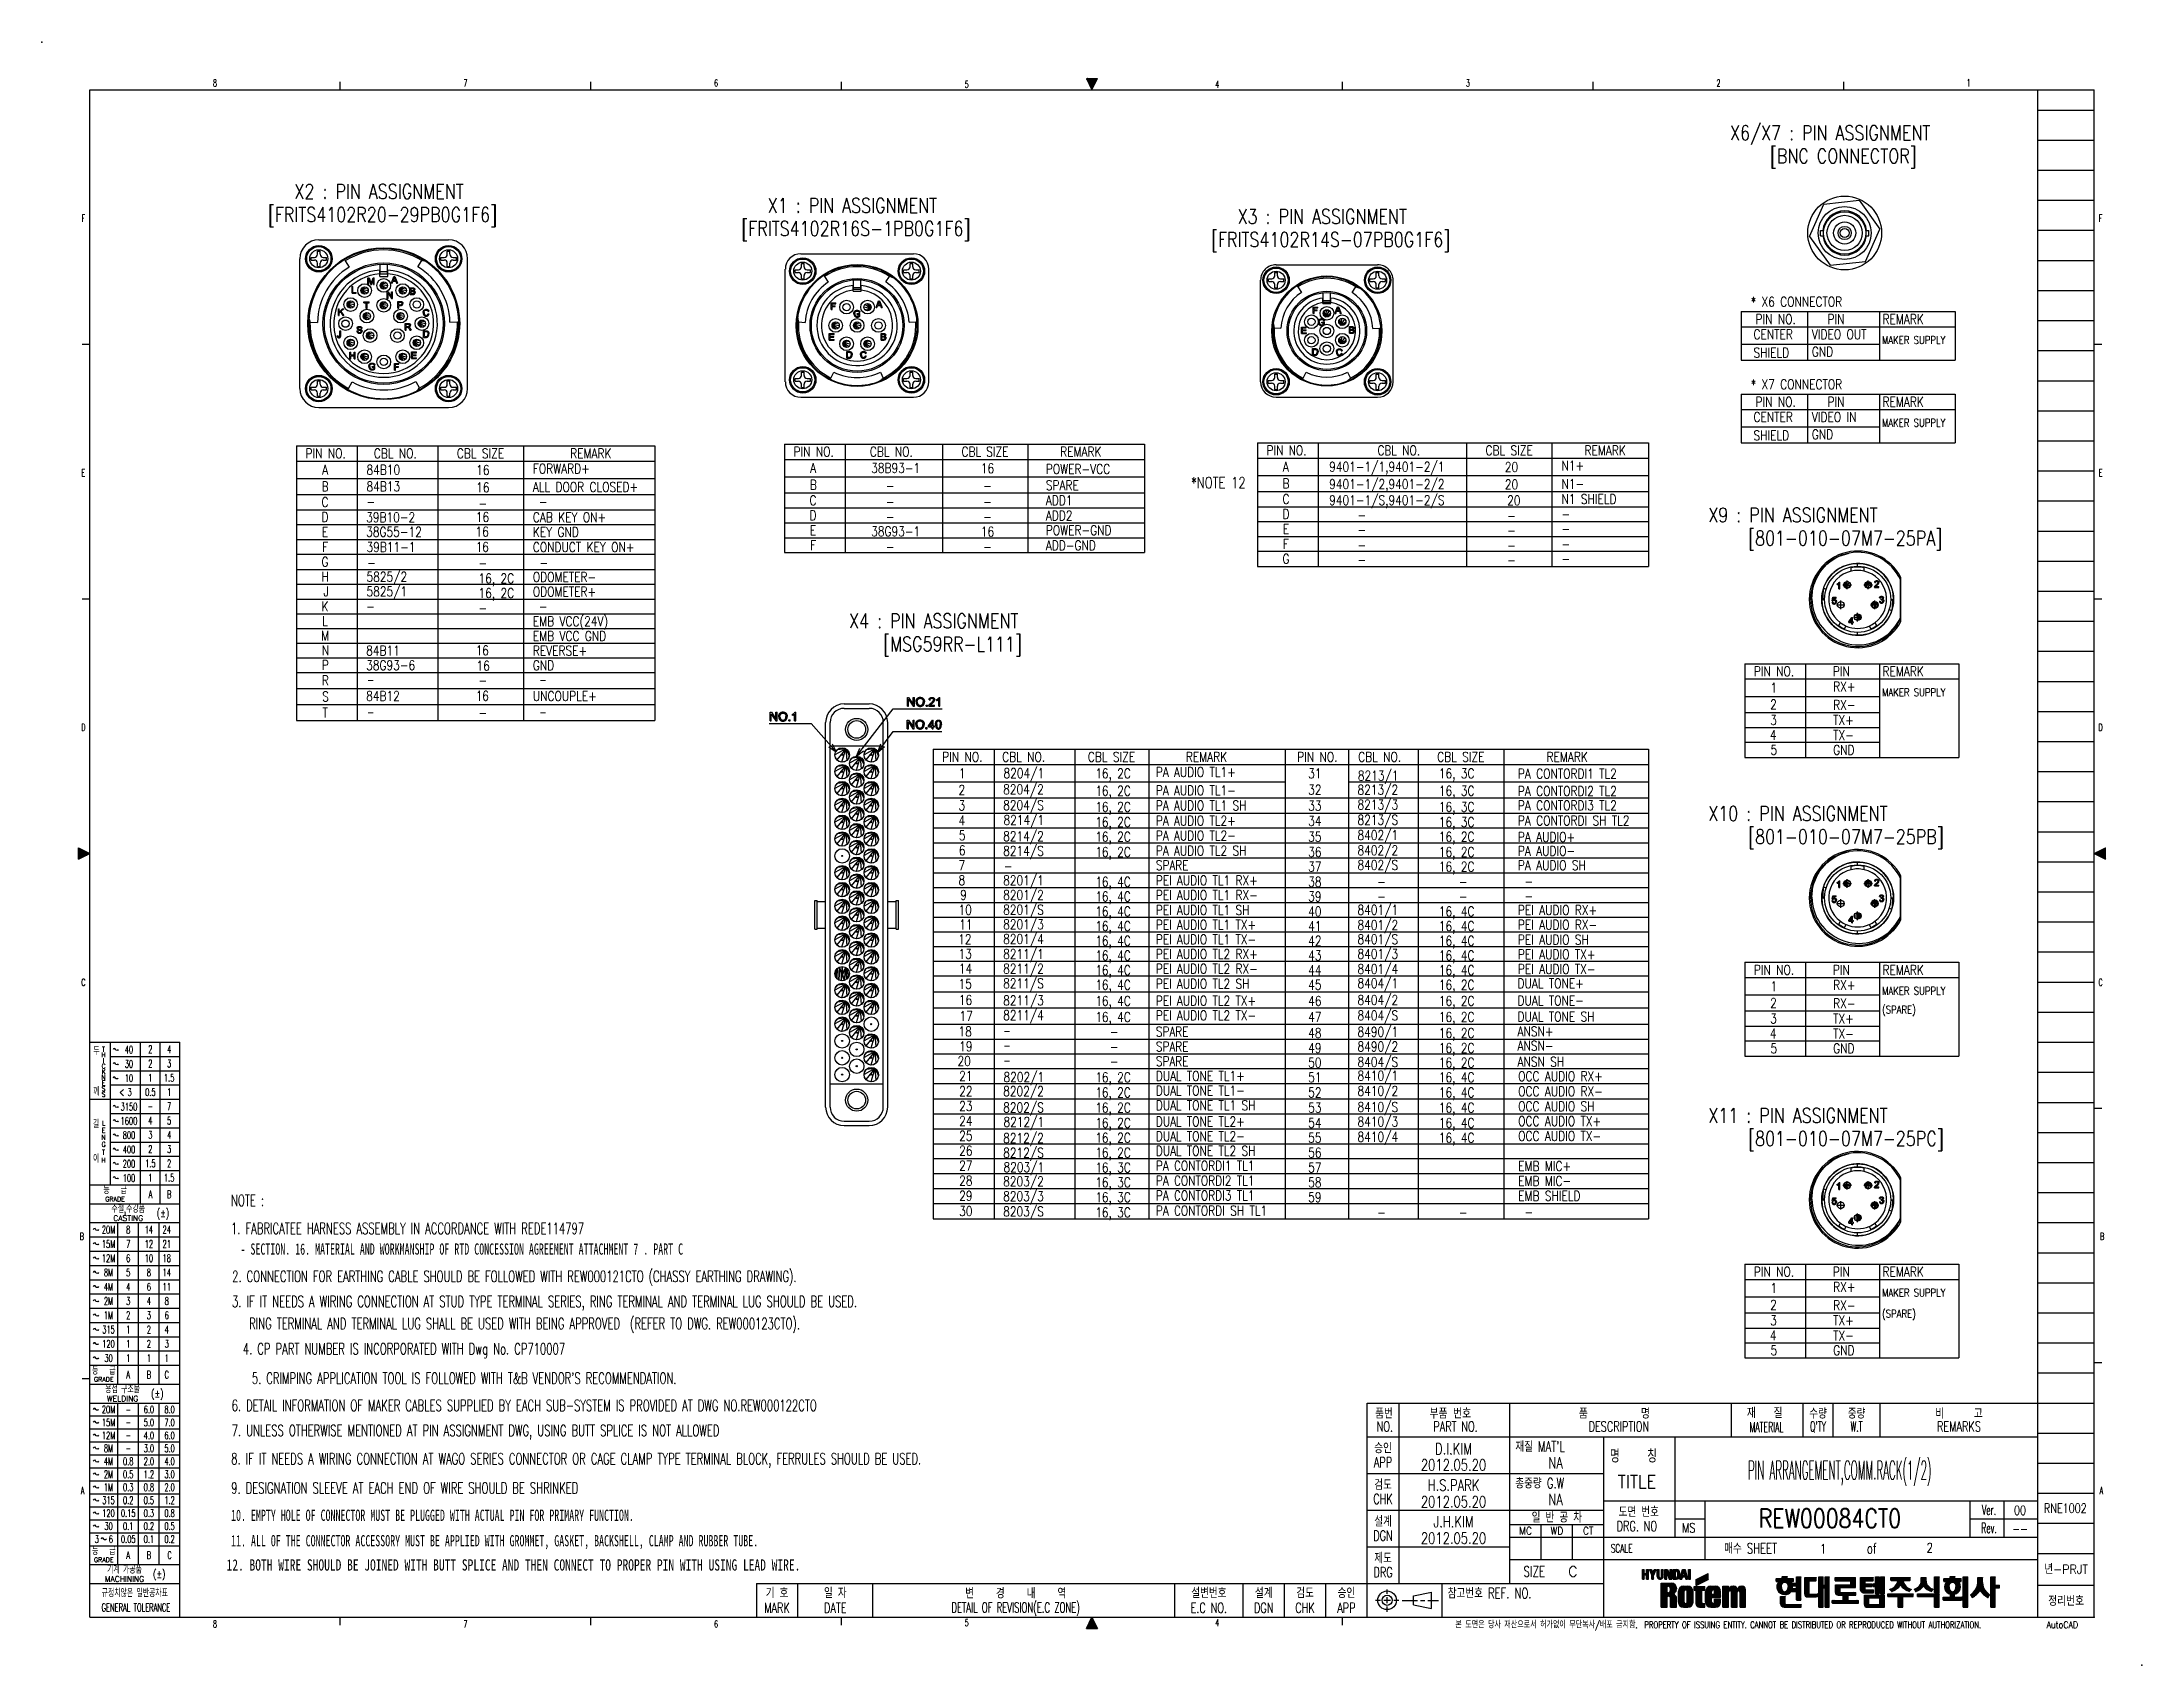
# Model space of a CAD drawing. Extents: x 260 to 819, y -886 to -454.
import ezdxf
from ezdxf.enums import TextEntityAlignment as Align

# ---------------------------------------------------------------- set-up
doc = ezdxf.new("R2010")
doc.units = 0
doc.header["$LTSCALE"] = 150
doc.header["$MEASUREMENT"] = 0
for name, pattern in [('DASHDOT', [1, 0.5, -0.25, 0, -0.25]), ('DASHED', [0.75, 0.5, -0.25]), ('PHANTOM', [3, 2.5, -0.1, 0.1, -0.1, 0.1, -0.1])]:
    doc.linetypes.add(name, pattern=pattern)
doc.layers.get('0').update_dxf_attribs({"color": 6, "linetype": 'CONTINUOUS'})
for name, color, linetype in [('1', 6, 'PHANTOM'), ('5', 4, 'CONTINUOUS'), ('현배선도', 7, 'CONTINUOUS')]:
    doc.layers.add(name, color=color, linetype=linetype)
doc.styles.add('ROMANS', font='txt', dxfattribs={"height": 0.2})
doc.styles.get("Standard").update_dxf_attribs({"font": 'romans.shx', "width": 0.8, "bigfont": 'whgtxt.shx'})

msp = doc.modelspace()

# ---------------------------------------------------------------- texts
at = {"color": 7}
for s, width, p in [('*NOTE 12', 0.75, (566.1, -571.03)), ('NOTE : ', 0.65, (310.67, -761.99)), ('1. FABRICATEE HARNESS ASSEMBLY IN ACCORDANCE WITH REDE114797', 0.65, (310.67, -769.44)), ('2. CONNECTION FOR EARTHING CABLE SHOULD BE FOLLOWED WITH REW000121CTO (CHASSY EARTHING DRAWING).', 0.65, (310.97, -782.19)), ('3. IF IT NEEDS A WIRING CONNECTION AT STUD TYPE TERMINAL SERIES, RING TERMINAL AND TERMINAL LUG SHOULD BE USED.', 0.65, (310.93, -788.88)), ('RING TERMINAL AND TERMINAL LUG SHALL BE USED WITH BEING APPROVED  (REFER TO DWG. REW000123CTO).', 0.65, (315.47, -794.76)), ('6. DETAIL INFORMATION OF MAKER CABLES SUPPLIED BY EACH SUB-SYSTEM IS PROVIDED AT DWG NO.REW000122CTO', 0.65, (310.83, -816.54)), ('7. UNLESS OTHERWISE MENTIONED AT PIN ASSIGNMENT DWG, USING BUTT SPLICE IS NOT ALLOWED ', 0.65, (310.83, -823.2)), ('8. IF IT NEEDS A WIRING CONNECTION AT WAGO SERIES CONNECTOR OR CAGE CLAMP TYPE TERMINAL BLOCK, FERRULES SHOULD BE USED.', 0.65, (310.71, -830.72)), ('9. DESIGNATION SLEEVE AT EACH END OF WIRE SHOULD BE SHRINKED', 0.65, (310.71, -838.51))]:
    msp.add_text(s, height=3, dxfattribs=dict(at, width=width)).set_placement(p, align=Align.MIDDLE_LEFT)
at = {"color": 255, "linetype": 'Continuous', "width": 0.65}
for s, p in [('4. CP PART NUMBER IS INCORPORATED WITH Dwg No. CP710007', (356.68, -801.49)), ("5. CRIMPING APPLICATION TOOL IS FOLLOWED WITH T&B VENDOR'S RECOMMENDATION.", (372.7, -809.31))]:
    msp.add_text(s, height=3, dxfattribs=at).set_placement(p, align=Align.MIDDLE_CENTER)
at = {"color": 210, "linetype": 'Continuous', "width": 0.75}
for s, height, p in [('D.I.KIM', 3, (635.96, -828.07)), ('2012.05.20', 3, (635.96, -832.37)), ('NA', 3, (663.13, -831.78)), ('H.S.PARK', 3, (635.96, -837.77)), ('2012.05.20', 3, (635.96, -842.17)), ('NA', 3, (663.13, -841.53)), ('00', 2.5, (786.71, -844.47)), ('RNE1002', 2.5, (798.76, -843.89)), ('J.H.KIM', 3, (635.96, -847.47)), ('MS', 2.5, (698.55, -849.09)), ('2012.05.20', 3, (635.96, -851.87)), ('--', 2.5, (786.71, -849.37))]:
    msp.add_text(s, height=height, dxfattribs=at).set_placement(p, align=Align.MIDDLE_CENTER)
at = {"color": 90, "linetype": 'Continuous', "width": 0.4}
msp.add_text('PIN ARRANGEMENT,COMM.RACK(1/2)', height=5, dxfattribs=at).set_placement((738.73, -833.75), align=Align.MIDDLE_CENTER)
at = {"layer": '5', "color": 3, "width": 0.8}
msp.add_text('REW00084CT0', height=5, dxfattribs=at).set_placement((717.18, -846.56), align=Align.MIDDLE_LEFT)
at = {"layer": '5', "color": 4, "width": 0.8}
for s, p in [('1', (733.45, -854.71)), ('2', (761.82, -854.41))]:
    msp.add_text(s, height=2.5, dxfattribs=at).set_placement(p, align=Align.MIDDLE_LEFT)
at = {"layer": '현배선도', "color": 4, "width": 0.8}
for s, height, p in [('X6/X7 : PIN ASSIGNMENT', 3.8749, (709.56, -479.9)), ('[BNC CONNECTOR]', 3.8749, (720.14, -486.06)), ('X2 : PIN ASSIGNMENT', 3.8749, (327.53, -495.49)), ('[FRITS4102R20-29PB0G1F6]', 3.8749, (320.46, -501.65)), ('X1 : PIN ASSIGNMENT', 3.8749, (453.48, -499.21)), ('[FRITS4102R16S-1PB0G1F6]', 3.8749, (446.42, -505.37)), ('X3 : PIN ASSIGNMENT', 3.8749, (578.5, -502.15)), ('[FRITS4102R14S-07PB0G1F6]', 3.8749, (571.43, -508.3)), ('* X6 CONNECTOR', 2.5833, (715.08, -524.2)), ('* X7 CONNECTOR', 2.5833, (715.08, -546.16)), ('X9 : PIN ASSIGNMENT', 3.8749, (703.76, -581.57)), ('[801-010-07M7-25PA]', 3.8749, (714.33, -587.73)), ('X4 : PIN ASSIGNMENT', 3.8749, (475.13, -609.76)), ('[MSG59RR-L111]', 3.8749, (484.19, -615.91)), ('X10 : PIN ASSIGNMENT', 3.8749, (703.76, -661)), ('[801-010-07M7-25PB]', 3.8749, (714.33, -667.16)), ('X11 : PIN ASSIGNMENT', 3.8749, (703.76, -741.32)), ('[801-010-07M7-25PC]', 3.8749, (714.33, -747.47))]:
    msp.add_text(s, height=height, dxfattribs=at).set_placement(p)
at = {"layer": '현배선도', "color": 0, "width": 0.8}
for s, height, p in [('CENTER', 2.583, (715.79, -532.87)), ('PIN NO.', 2.583, (716.31, -528.83)), ('VIDEO OUT', 2.583, (731.29, -532.87)), ('PIN', 2.583, (735.45, -528.83)), ('REMARK', 2.583, (750.14, -528.83)), ('SHIELD', 2.583, (715.79, -537.75)), ('GND', 2.583, (731.29, -537.5)), ('MAKER SUPPLY', 2.0666, (749.97, -534.14)), ('CENTER', 2.583, (715.79, -554.86)), ('PIN NO.', 2.583, (716.31, -550.82)), ('VIDEO IN', 2.583, (731.29, -554.86)), ('PIN', 2.583, (735.45, -550.82)), ('REMARK', 2.583, (750.14, -550.82)), ('SHIELD', 2.583, (715.79, -559.75)), ('GND', 2.583, (731.29, -559.49)), ('MAKER SUPPLY', 2.0666, (749.97, -556.14)), ('PIN NO.', 2.583, (330.46, -564.55)), ('CBL NO.', 2.583, (348.68, -564.55)), ('CBL SIZE', 2.583, (370.74, -564.55)), ('REMARK', 2.583, (400.92, -564.55)), ('PIN NO.', 2.583, (460.31, -564.09)), ('CBL NO.', 2.583, (480.67, -564.09)), ('CBL SIZE', 2.583, (505, -564.09)), ('REMARK', 2.583, (531.28, -564.09)), ('PIN NO.', 2.583, (586.16, -563.75)), ('CBL NO.', 2.583, (615.69, -563.75)), ('CBL SIZE', 2.583, (644.45, -563.75)), ('REMARK', 2.583, (670.84, -563.75)), ('A', 2.58, (334.88, -568.89)), ('84B10', 2.583, (346.72, -568.89)), ('16', 2.583, (375.91, -568.96)), ('FORWARD+', 2.583, (390.98, -568.59)), ('A', 2.58, (464.74, -568.43)), ('38B93-1', 2.583, (480.98, -568.43)), ('16', 2.583, (510.17, -568.5)), ('POWER-VCC', 2.583, (527.52, -568.7)), ('A', 2.58, (590.58, -568.09)), ('B', 2.58, (590.48, -572.54)), ('9401-1/1,9401-2/1', 2.5833, (602.87, -568.09)), ('9401-1/2,9401-2/2', 2.5833, (602.87, -572.72)), ('20', 2.583, (649.62, -568.16)), ('N1+', 2.583, (664.69, -567.79)), ('C', 2.58, (334.75, -577.49)), ('B', 2.58, (334.78, -573.34)), ('84B13', 2.583, (346.69, -573.34)), ('16', 2.583, (375.91, -573.59)), ('ALL DOOR CLOSED+', 2.5833, (390.98, -573.47)), ('C', 2.58, (464.6, -577.04)), ('B', 2.58, (464.64, -572.88)), ('-', 2.58, (484.88, -573.13)), ('-', 2.58, (510.79, -573.13)), ('ADD1', 2.583, (527.52, -577.04)), ('SPARE', 2.583, (527.52, -573.02)), ('C', 2.58, (590.45, -576.69)), ('9401-1/S,9401-2/S', 2.5833, (602.87, -576.99)), ('20', 2.583, (649.62, -572.79)), ('20', 2.583, (650.24, -577.06)), ('N1-', 2.583, (664.69, -572.67)), ('N1 SHIELD', 2.583, (664.69, -576.69)), ('D', 2.58, (334.72, -581.47)), ('39B10-2', 2.583, (346.65, -581.54)), ('-', 2.58, (346.69, -577.38)), ('16', 2.583, (375.78, -581.47)), ('-', 2.58, (376.52, -577.86)), ('CAB KEY ON+', 2.5833, (390.98, -581.53)), ('-', 2.58, (392.56, -577.38)), ('D', 2.58, (464.58, -581.01)), ('-', 2.58, (484.88, -577.41)), ('-', 2.58, (484.88, -581.45)), ('-', 2.58, (510.79, -577.41)), ('-', 2.58, (510.79, -581.45)), ('ADD2', 2.583, (527.52, -581.08)), ('D', 2.58, (590.42, -580.67)), ('-', 2.58, (610.44, -580.97)), ('-', 2.58, (650.24, -581.1)), ('-', 2.58, (664.69, -580.73)), ('E', 2.58, (334.84, -585.44)), ('38G55-12', 2.583, (346.65, -585.41)), ('16', 2.583, (375.74, -585.37)), ('KEY GND', 2.583, (390.98, -585.44)), ('E', 2.58, (464.7, -584.99)), ('F', 2.58, (464.74, -588.96)), ('38G93-1', 2.583, (480.98, -585.28)), ('16', 2.583, (510.17, -585.35)), ('ADD-GND', 2.583, (527.52, -589.02)), ('POWER-GND', 2.583, (527.52, -584.98)), ('E', 2.58, (590.54, -584.64)), ('F', 2.58, (590.58, -588.62)), ('-', 2.58, (610.44, -584.87)), ('-', 2.58, (650.24, -585.01)), ('-', 2.58, (664.69, -584.64)), ('G', 2.58, (334.76, -593.38)), ('F', 2.58, (334.88, -589.42)), ('39B11-1', 2.583, (346.7, -589.46)), ('16', 2.583, (375.76, -589.42)), ('CONDUCT KEY ON+', 2.5833, (390.98, -589.48)), ('-', 2.58, (484.88, -589.39)), ('-', 2.58, (510.79, -589.39)), ('G', 2.58, (590.47, -592.58)), ('-', 2.58, (610.44, -588.92)), ('-', 2.58, (610.44, -592.82)), ('-', 2.58, (650.24, -589.05)), ('-', 2.58, (650.24, -592.95)), ('-', 2.58, (664.69, -588.68)), ('-', 2.58, (664.69, -592.58)), ('H', 2.58, (334.76, -597.36)), ('5825/2', 2.583, (346.7, -597.36)), ('-', 2.58, (346.86, -593.62)), ('-', 2.58, (376.52, -593.75)), ('16, 2C', 2.583, (376.52, -597.8)), ('ODOMETER-', 2.583, (390.98, -597.43)), ('-', 2.58, (392.73, -593.62)), ('K', 2.58, (334.74, -605.25)), ('J', 2.58, (335.23, -601.27)), ('5825/1', 2.583, (346.7, -601.27)), ('16, 2C', 2.583, (376.52, -601.7)), ('ODOMETER+', 2.583, (390.98, -601.33)), ('L', 2.58, (334.91, -609.15)), ('-', 2.58, (346.66, -605.28)), ('-', 2.58, (376.52, -605.68)), ('EMB VCC(24V)', 2.5833, (390.98, -609.21)), ('-', 2.58, (392.53, -605.28)), ('M', 2.58, (334.64, -613.06)), ('N', 2.58, (334.81, -616.96)), ('84B11', 2.583, (346.66, -617)), ('16', 2.583, (375.76, -616.96)), ('EMB VCC GND', 2.5833, (390.98, -613.12)), ('REVERSE+', 2.583, (390.98, -617.02)), ('P', 2.58, (334.84, -620.86)), ('38G93-6', 2.583, (346.66, -620.9)), ('16', 2.583, (376.01, -621.04)), ('GND', 2.583, (390.98, -620.93)), ('PIN NO.', 2.583, (715.89, -622.53)), ('PIN', 2.583, (736.88, -622.53)), ('REMARK', 2.583, (750.15, -622.53)), ('R', 2.58, (334.79, -624.95)), ('-', 2.2, (346.86, -624.64)), ('-', 2.58, (376.52, -624.97)), ('-', 2.2, (392.72, -624.64)), ('1', 2.58, (720.31, -626.87)), ('RX+', 2.583, (736.97, -626.57)), ('MAKER SUPPLY', 2.0666, (749.99, -627.84)), ('T', 2.58, (335, -633.5)), ('S', 2.58, (334.88, -629.22)), ('84B12', 2.583, (346.66, -629.08)), ('16', 2.583, (375.76, -629.04)), ('UNCOUPLE+', 2.583, (390.98, -629.11)), ('2', 2.58, (720.21, -631.32)), ('RX-', 2.583, (736.97, -631.46)), ('-', 2.2, (346.86, -633.18)), ('-', 2.58, (376.52, -633.52)), ('-', 2.2, (392.72, -633.18)), ('4', 2.58, (720.15, -639.45)), ('3', 2.58, (720.18, -635.47)), ('TX+', 2.583, (736.97, -635.47)), ('TX-', 2.583, (736.97, -639.51)), ('5', 2.58, (720.27, -643.42)), ('GND', 2.583, (736.97, -643.42)), ('PIN NO.', 2.583, (499.93, -645.28)), ('1', 2.58, (504.35, -649.62)), ('CBL NO.', 2.583, (515.88, -645.28)), ('8204/1', 2.583, (516.19, -649.62)), ('CBL SIZE', 2.583, (538.67, -645.28)), ('16, 2C', 2.583, (540.65, -649.69)), ('PA AUDIO TL1+', 2.5833, (556.71, -649.32)), ('REMARK', 2.583, (564.77, -645.28)), ('PIN NO.', 2.583, (594.35, -645.28)), ('31', 2.583, (597.31, -649.69)), ('8213/1', 2.583, (610.5, -650.28)), ('CBL NO.', 2.583, (610.59, -645.28)), ('CBL SIZE', 2.583, (631.6, -645.28)), ('16, 3C', 2.583, (632.04, -649.69)), ('PA CONTORDI1 TL2', 2.5833, (653.09, -649.76)), ('REMARK', 2.583, (660.7, -645.28)), ('2', 2.58, (504.26, -654.07)), ('8204/2', 2.583, (516.14, -653.92)), ('16, 2C', 2.583, (540.65, -654.32)), ('PA AUDIO TL1-', 2.5833, (556.71, -654.2)), ('32', 2.583, (597.31, -654.03)), ('8213/2', 2.583, (610.45, -654.03)), ('16, 3C', 2.583, (632.04, -654.32)), ('PA CONTORDI2 TL2', 2.5833, (653.09, -654.39)), ('3', 2.58, (504.22, -658.22)), ('8204/S', 2.583, (516.14, -658.15)), ('8214/1', 2.583, (516.19, -662.08)), ('16, 2C', 2.583, (540.65, -658.59)), ('PA AUDIO TL1 SH', 2.5833, (556.71, -658.22)), ('33', 2.583, (597.31, -658.3)), ('8213/3', 2.583, (610.45, -657.99)), ('8213/S', 2.583, (610.45, -662.03)), ('16, 3C', 2.583, (632.04, -658.59)), ('PA CONTORDI3 TL2', 2.5833, (653.09, -658.21)), ('4', 2.58, (504.2, -662.2)), ('5', 2.58, (504.32, -666.17)), ('8214/2', 2.583, (516.14, -666.39)), ('16, 2C', 2.583, (540.65, -662.63)), ('16, 2C', 2.583, (540.65, -666.54)), ('PA AUDIO TL2+', 2.5833, (556.71, -662.26)), ('PA AUDIO TL2-', 2.5833, (556.71, -666.22)), ('34', 2.583, (597.31, -662.34)), ('35', 2.583, (597.31, -666.54)), ('8402/1', 2.583, (610.44, -666.1)), ('16, 3C', 2.583, (632.04, -662.63)), ('16, 2C', 2.583, (632.04, -666.54)), ('PA CONTORDI SH TL2', 2.5833, (653.09, -662.22)), ('PA AUDIO+', 2.583, (653.09, -666.61)), ('6', 2.58, (504.36, -670.15)), ('8214/S', 2.583, (516.14, -670.3)), ('16, 2C', 2.583, (540.65, -670.58)), ('PA AUDIO TL2 SH', 2.5833, (556.71, -670.23)), ('36', 2.583, (597.31, -670.58)), ('8402/2', 2.583, (610.44, -670.15)), ('16, 2C', 2.583, (632.04, -670.58)), ('PA AUDIO-', 2.583, (653.09, -670.3)), ('7', 2.58, (504.24, -674.11)), ('8', 2.58, (504.23, -678.09)), ('8201/1', 2.583, (516.14, -678.13)), ('-', 2.58, (516.34, -674.35)), ('16, 4C', 2.583, (540.65, -678.53)), ('SPARE', 2.583, (556.71, -674.11)), ('PEI AUDIO TL1 RX+', 2.5833, (556.71, -678.16)), ('37', 2.583, (597.31, -674.48)), ('38', 2.583, (597.31, -678.53)), ('8402/S', 2.583, (610.44, -674.05)), ('16, 2C', 2.583, (632.04, -674.48)), ('PA AUDIO SH', 2.5833, (653.09, -674.12)), ('9', 2.58, (504.71, -682)), ('8201/2', 2.583, (516.14, -682.03)), ('16, 4C', 2.583, (540.65, -682.43)), ('PEI AUDIO TL1 RX-', 2.5833, (556.71, -682.06)), ('39', 2.583, (597.31, -682.43)), ('-', 2.58, (615.61, -678.53)), ('-', 2.58, (615.61, -682.43)), ('-', 2.58, (637.39, -678.53)), ('-', 2.58, (637.39, -682.43)), ('-', 2.58, (654.87, -678.39)), ('-', 2.58, (654.87, -682.3)), ('10', 2.583, (504.22, -685.98)), ('11', 2.583, (504.39, -689.88)), ('8201/S', 2.583, (516.14, -685.94)), ('8201/3', 2.583, (516.14, -689.84)), ('16, 4C', 2.583, (540.65, -686.41)), ('PEI AUDIO TL1 SH', 2.5833, (556.71, -686.04)), ('40', 2.583, (597.31, -686.41)), ('8401/1', 2.583, (610.44, -685.98)), ('8401/2', 2.583, (610.44, -690.02)), ('16, 4C', 2.583, (632.04, -686.41)), ('PEI AUDIO RX+', 2.5833, (653.06, -686.04)), ('12', 2.583, (504.12, -693.79)), ('8201/4', 2.583, (516.14, -693.75)), ('16, 4C', 2.583, (540.65, -690.31)), ('16, 4C', 2.583, (540.65, -694.22)), ('PEI AUDIO TL1 TX+', 2.5833, (556.71, -689.94)), ('PEI AUDIO TL1 TX-', 2.5833, (556.71, -693.85)), ('41', 2.583, (597.31, -690.31)), ('42', 2.583, (597.31, -694.22)), ('8401/S', 2.583, (610.44, -693.79)), ('16, 4C', 2.583, (632.04, -690.31)), ('16, 4C', 2.583, (632.04, -694.22)), ('PEI AUDIO RX-', 2.5833, (653.06, -689.94)), ('PEI AUDIO SH', 2.5833, (653.06, -693.92)), ('13', 2.583, (504.28, -697.69)), ('8211/1', 2.583, (516.14, -697.73)), ('16, 4C', 2.583, (540.65, -698.12)), ('PEI AUDIO TL2 RX+', 2.5833, (556.71, -697.75)), ('43', 2.583, (597.31, -698.12)), ('8401/3', 2.583, (610.44, -697.69)), ('16, 4C', 2.583, (632.04, -698.12)), ('PEI AUDIO TX+', 2.5833, (653.06, -697.83)), ('15', 2.583, (504.27, -705.68)), ('14', 2.583, (504.31, -701.59)), ('8211/2', 2.583, (516.14, -701.63)), ('8211/S', 2.583, (516.14, -705.54)), ('16, 4C', 2.583, (540.65, -702.03)), ('16, 4C', 2.583, (540.65, -705.93)), ('PEI AUDIO TL2 RX-', 2.5833, (556.71, -701.66)), ('PEI AUDIO TL2 SH', 2.5833, (556.71, -705.64)), ('44', 2.583, (597.31, -702.03)), ('45', 2.583, (597.31, -705.93)), ('8401/4', 2.583, (610.44, -701.73)), ('8404/1', 2.583, (610.44, -705.5)), ('16, 4C', 2.583, (632.04, -702.03)), ('16, 2C', 2.583, (632.04, -705.93)), ('DUAL TONE+', 2.583, (652.99, -705.56)), ('PEI AUDIO TX-', 2.5833, (653.06, -701.73)), ('PIN NO.', 2.583, (715.89, -701.96)), ('1', 2.58, (720.31, -706.3)), ('PIN', 2.583, (736.88, -701.96)), ('RX+', 2.583, (736.97, -706)), ('REMARK', 2.583, (750.15, -701.96)), ('16', 2.583, (504.36, -709.95)), ('8211/3', 2.583, (516.14, -710.09)), ('16, 4C', 2.583, (540.65, -710.21)), ('PEI AUDIO TL2 TX+', 2.5833, (556.71, -710.17)), ('46', 2.583, (597.31, -710.21)), ('8404/2', 2.583, (610.44, -709.95)), ('16, 2C', 2.583, (632.04, -710.21)), ('DUAL TONE-', 2.583, (652.99, -710.12)), ('2', 2.58, (720.21, -710.75)), ('RX-', 2.583, (736.97, -710.88)), ('MAKER SUPPLY', 2.0666, (749.99, -707.27)), ('17', 2.583, (504.47, -714.23)), ('8211/4', 2.583, (516.14, -714)), ('16, 4C', 2.583, (540.65, -714.48)), ('PEI AUDIO TL2 TX-', 2.5833, (556.71, -714.07)), ('47', 2.583, (597.31, -714.48)), ('8404/S', 2.583, (610.44, -714.06)), ('16, 2C', 2.583, (632.04, -714.48)), ('DUAL TONE SH', 2.5833, (652.99, -714.38)), ('3', 2.58, (720.18, -714.9)), ('TX+', 2.583, (736.97, -714.9)), ('(SPARE)', 2.067, (749.99, -712.25)), ('18', 2.583, (504.24, -718.32)), ('19', 2.583, (504.42, -722.3)), ('-', 2.2, (516.17, -717.96)), ('-', 2.58, (544.48, -718.47)), ('SPARE', 2.583, (556.71, -718.38)), ('SPARE', 2.583, (556.71, -722.36)), ('48', 2.583, (597.31, -718.75)), ('49', 2.583, (597.31, -722.73)), ('8490/1', 2.583, (610.44, -718.43)), ('8490/2', 2.583, (610.44, -722.34)), ('16, 2C', 2.583, (632.04, -718.75)), ('16, 2C', 2.583, (632.04, -722.73)), ('ANSN+', 2.583, (652.99, -718.33)), ('ANSN-', 2.583, (652.99, -722.14)), ('4', 2.58, (720.15, -718.88)), ('5', 2.58, (720.27, -722.85)), ('TX-', 2.583, (736.97, -718.94)), ('GND', 2.583, (736.97, -722.85)), ('20', 2.583, (503.99, -726.2)), ('-', 2.2, (516.17, -721.94)), ('-', 2.2, (516.17, -725.85)), ('-', 2.58, (544.48, -722.38)), ('-', 2.58, (544.48, -726.31)), ('SPARE', 2.583, (556.71, -726.26)), ('50', 2.583, (597.31, -726.63)), ('8404/S', 2.583, (610.44, -726.46)), ('16, 2C', 2.583, (632.04, -726.63)), ('ANSN SH', 2.583, (652.99, -726.4)), ('21', 2.583, (504.41, -730.17)), ('22', 2.583, (504.41, -734.22)), ('8202/2', 2.583, (516.14, -734.22)), ('8202/1', 2.583, (516.19, -730.47)), ('16, 2C', 2.583, (540.65, -730.54)), ('16, 2C', 2.583, (540.65, -734.58)), ('DUAL TONE TL1+', 2.5833, (556.71, -730.17)), ('DUAL TONE TL1-', 2.5833, (556.71, -734.07)), ('51', 2.583, (597.31, -730.54)), ('52', 2.583, (597.31, -734.58)), ('8410/1', 2.583, (610.44, -730.11)), ('8410/2', 2.583, (610.44, -734.15)), ('16, 4C', 2.583, (632.04, -730.54)), ('16, 4C', 2.583, (632.04, -734.58)), ('OCC AUDIO RX+', 2.5833, (653.19, -730.24)), ('OCC AUDIO RX-', 2.5833, (653.19, -734.28)), ('23', 2.583, (504.42, -738.19)), ('8202/S', 2.583, (516.14, -738.56)), ('16, 2C', 2.583, (540.65, -738.62)), ('DUAL TONE TL1 SH', 2.5833, (556.71, -737.98)), ('53', 2.583, (597.31, -738.62)), ('8410/S', 2.583, (610.44, -738.42)), ('16, 4C', 2.583, (632.04, -738.62)), ('OCC AUDIO SH', 2.5833, (653.19, -738.24)), ('24', 2.583, (504.38, -742.15)), ('8212/1', 2.583, (516.19, -742.4)), ('16, 2C', 2.583, (540.65, -742.66)), ('DUAL TONE TL2+', 2.5833, (556.71, -742.29)), ('54', 2.583, (597.31, -742.66)), ('8410/3', 2.583, (610.44, -742.33)), ('16, 4C', 2.583, (632.04, -742.66)), ('OCC AUDIO TX+', 2.5833, (653.19, -742.2)), ('26', 2.583, (504.42, -750.06)), ('25', 2.583, (504.44, -746.1)), ('8212/2', 2.583, (516.14, -746.7)), ('8212/S', 2.583, (516.14, -750.61)), ('16, 2C', 2.583, (540.65, -746.62)), ('16, 2C', 2.583, (540.65, -750.58)), ('DUAL TONE TL2-', 2.5833, (556.71, -746.2)), ('DUAL TONE TL2 SH', 2.5833, (556.71, -750.1)), ('55', 2.583, (597.31, -746.62)), ('56', 2.583, (597.31, -750.58)), ('8410/4', 2.583, (610.44, -746.37)), ('16, 4C', 2.583, (632.04, -746.62)), ('OCC AUDIO TX-', 2.5833, (653.19, -746.16)), ('27', 2.583, (504.38, -754.02)), ('8203/1', 2.583, (516.19, -754.46)), ('16, 3C', 2.583, (540.65, -754.54)), ('PA CONTORDI1 TL1', 2.5833, (556.71, -754.06)), ('57', 2.583, (597.31, -754.54)), ('EMB MIC+', 2.583, (653.19, -754.16)), ('28', 2.583, (504.41, -758.04)), ('29', 2.583, (504.41, -762.06)), ('8203/2', 2.583, (516.14, -758.22)), ('8203/3', 2.583, (516.14, -762.18)), ('16, 3C', 2.583, (540.65, -758.49)), ('16, 3C', 2.583, (540.65, -762.45)), ('PA CONTORDI2 TL1', 2.5833, (556.71, -758.02)), ('PA CONTORDI3 TL1', 2.5833, (556.71, -761.98)), ('58', 2.583, (597.31, -758.49)), ('59', 2.583, (597.31, -762.45)), ('EMB MIC-', 2.583, (653.19, -758.11)), ('EMB SHIELD', 2.583, (653.19, -762.07)), ('30', 2.583, (504.41, -766.13)), ('8203/S', 2.583, (516.14, -766.22)), ('16, 3C', 2.583, (540.65, -766.49)), ('PA CONTORDI SH TL1', 2.5833, (556.71, -766.02)), ('-', 2.58, (615.61, -766.49)), ('-', 2.58, (637.39, -766.49)), ('-', 2.58, (654.87, -766.36)), ('PIN NO.', 2.583, (715.89, -782.27)), ('PIN', 2.583, (736.88, -782.27)), ('REMARK', 2.583, (750.15, -782.27)), ('1', 2.58, (720.31, -786.61)), ('RX+', 2.583, (736.97, -786.31)), ('MAKER SUPPLY', 2.0666, (749.99, -787.59)), ('3', 2.58, (720.18, -795.22)), ('2', 2.58, (720.21, -791.07)), ('TX+', 2.583, (736.97, -795.22)), ('RX-', 2.583, (736.97, -791.2)), ('(SPARE)', 2.067, (749.99, -793.17)), ('4', 2.58, (720.15, -799.2)), ('TX-', 2.583, (736.97, -799.26)), ('5', 2.58, (720.27, -803.17)), ('GND', 2.583, (736.97, -803.16))]:
    msp.add_text(s, height=height, dxfattribs=at).set_placement(p)
at = {"layer": '현배선도', "color": 0, "linetype": 'DASHED', "ltscale": 0.05, "style": 'ROMANS'}
for s, width, p in [('   - SECTION. 16. MATERIAL AND WORKMANSHIP OF RTD CONCESSION AGREEMENT ATTACHMENT 7 . PART C ', 0.65, (309.21, -774.93)), ('10. EMPTY HOLE OF CONNECTOR MUST BE PLUGGED WITH ACTUAL PIN FOR PRIMARY FUNCTION.', 0.65, (310.67, -845.76)), ('11. ALL OF THE CONNECTOR ACCESSORY MUST BE APPLIED WITH GROMMET, GASKET, BACKSHELL, CLAMP AND RUBBER TUBE.', 0.65, (310.67, -852.53)), ('12. BOTH WIRE SHOULD BE JOINED WITH BUTT SPLICE AND THEN CONNECT TO PROPER PIN WITH USING LEAD WIRE.', 0.75, (309.48, -858.98))]:
    msp.add_text(s, height=2.9925, dxfattribs=dict(at, width=width)).set_placement(p, align=Align.MIDDLE_LEFT)

# ---------------------------------------------------------------- blocks, each defined once
blk = doc.blocks.new('*H0')
at = {"color": 2, "linetype": 'Continuous'}
for p, q in [((0.33, 203.03), (0.11, 203.25)), ((0.9, 202.75), (0.3, 203.35)), ((1.47, 202.46), (0.49, 203.44)), ((2.04, 202.18), (0.67, 203.54)), ((2.61, 201.89), (0.86, 203.63)), ((3.02, 201.76), (1.05, 203.73)), ((3.02, 202.04), (1.24, 203.82)), ((3.02, 202.32), (1.43, 203.92)), ((3.02, 202.61), (1.61, 204.01)), ((3.02, 202.89), (1.8, 204.11)), ((3.02, 203.17), (1.99, 204.2)), ((3.02, 203.46), (2.18, 204.3)), ((3.02, 203.74), (2.37, 204.39)), ((3.02, 204.02), (2.55, 204.49)), ((3.02, 204.3), (2.74, 204.58)), ((3.02, 204.59), (2.93, 204.68))]:
    blk.add_line(p, q, dxfattribs=at)
blk = doc.blocks.new('*H1')
at = {"color": 2, "linetype": 'Continuous'}
for p, q in [((0.24, 203.32), (0.08, 203.16)), ((0.81, 203.61), (0.27, 203.07)), ((1.38, 203.89), (0.46, 202.97)), ((1.95, 204.18), (0.64, 202.88)), ((2.52, 204.47), (0.83, 202.78)), ((3.02, 204.69), (1.02, 202.69)), ((3.02, 204.4), (1.21, 202.59)), ((3.02, 204.12), (1.4, 202.5)), ((3.02, 203.84), (1.58, 202.4)), ((3.02, 203.56), (1.77, 202.31)), ((3.02, 203.27), (1.96, 202.21)), ((3.02, 202.99), (2.15, 202.12)), ((3.02, 202.71), (2.34, 202.02)), ((3.02, 202.42), (2.53, 201.93)), ((3.02, 202.14), (2.71, 201.84)), ((3.02, 201.86), (2.9, 201.74))]:
    blk.add_line(p, q, dxfattribs=at)
blk = doc.blocks.new('*H2')
at = {"color": 2, "linetype": 'Continuous'}
for p, q in [((-266.22, 407.36), (-268.12, 409.25)), ((-266.13, 407.55), (-268, 409.42)), ((-266.32, 407.17), (-267.84, 408.69)), ((-266.04, 407.74), (-267.72, 409.42)), ((-266.41, 406.98), (-267.56, 408.13)), ((-265.94, 407.93), (-267.44, 409.42)), ((-265.85, 408.12), (-267.15, 409.42)), ((-265.75, 408.31), (-266.87, 409.42)), ((-265.66, 408.5), (-266.59, 409.42)), ((-265.57, 408.69), (-266.31, 409.42)), ((-265.47, 408.87), (-266.02, 409.42)), ((-265.38, 409.06), (-265.74, 409.42)), ((-265.29, 409.25), (-265.46, 409.42)), ((-266.5, 406.79), (-267.28, 407.57)), ((-266.6, 406.61), (-267, 407.01)), ((-266.69, 406.42), (-266.72, 406.45))]:
    blk.add_line(p, q, dxfattribs=at)
blk = doc.blocks.new('*H3')
at = {"color": 2, "linetype": 'Continuous'}
for p, q in [((-267.98, 409.42), (-268.13, 409.28)), ((-267.7, 409.42), (-268.03, 409.09)), ((-267.42, 409.42), (-267.94, 408.9)), ((-267.13, 409.42), (-267.85, 408.71)), ((-266.85, 409.42), (-267.75, 408.52)), ((-266.57, 409.42), (-267.66, 408.33)), ((-266.29, 409.42), (-267.57, 408.15)), ((-266, 409.42), (-267.47, 407.96)), ((-265.72, 409.42), (-267.38, 407.77)), ((-265.44, 409.42), (-267.28, 407.58)), ((-265.25, 409.33), (-267.19, 407.39)), ((-265.52, 408.77), (-267.1, 407.2)), ((-265.8, 408.21), (-267, 407.01)), ((-266.08, 407.65), (-266.91, 406.82)), ((-266.36, 407.09), (-266.82, 406.63)), ((-266.64, 406.53), (-266.72, 406.44))]:
    blk.add_line(p, q, dxfattribs=at)
blk = doc.blocks.new('*H4')
at = {"color": 2, "linetype": 'Continuous'}
for p, q in [((-267.94, -3.02), (-268.11, -2.85)), ((-267.66, -3.02), (-268.02, -2.66)), ((-267.37, -3.02), (-267.93, -2.47)), ((-267.09, -3.02), (-267.83, -2.28)), ((-266.81, -3.02), (-267.74, -2.09)), ((-266.52, -3.02), (-267.64, -1.9)), ((-266.24, -3.02), (-267.55, -1.72)), ((-265.96, -3.02), (-267.46, -1.53)), ((-265.68, -3.02), (-267.36, -1.34)), ((-265.39, -3.02), (-267.27, -1.15)), ((-265.29, -2.85), (-267.18, -0.96)), ((-265.57, -2.28), (-267.08, -0.77)), ((-265.85, -1.72), (-266.99, -0.58)), ((-266.12, -1.16), (-266.89, -0.39)), ((-266.4, -0.6), (-266.8, -0.2)), ((-266.68, -0.04), (-266.71, -0.01))]:
    blk.add_line(p, q, dxfattribs=at)
blk = doc.blocks.new('*H5')
at = {"color": 2, "linetype": 'Continuous'}
for p, q in [((-266.24, -0.93), (-268.07, -2.77)), ((-266.14, -1.12), (-268.05, -3.02)), ((-266.33, -0.74), (-267.79, -2.2)), ((-266.05, -1.31), (-267.77, -3.02)), ((-266.43, -0.55), (-267.51, -1.64)), ((-265.96, -1.5), (-267.48, -3.02)), ((-266.52, -0.36), (-267.24, -1.08)), ((-265.86, -1.69), (-267.2, -3.02)), ((-266.61, -0.18), (-266.96, -0.52)), ((-265.77, -1.88), (-266.92, -3.02)), ((-265.68, -2.07), (-266.63, -3.02)), ((-265.58, -2.26), (-266.35, -3.02)), ((-265.49, -2.44), (-266.07, -3.02)), ((-265.39, -2.63), (-265.79, -3.02)), ((-265.3, -2.82), (-265.5, -3.02)), ((-265.21, -3.01), (-265.22, -3.02))]:
    blk.add_line(p, q, dxfattribs=at)
blk = doc.blocks.new('*H6')
at = {"color": 2, "linetype": 'Continuous'}
for p, q in [((-534.45, 202.67), (-536.42, 204.65)), ((-534.64, 202.58), (-536.42, 204.36)), ((-534.82, 202.48), (-536.42, 204.08)), ((-535.01, 202.39), (-536.42, 203.8)), ((-535.2, 202.29), (-536.42, 203.51)), ((-535.39, 202.2), (-536.42, 203.23)), ((-535.58, 202.11), (-536.42, 202.95)), ((-535.77, 202.01), (-536.42, 202.67)), ((-535.95, 201.92), (-536.42, 202.38)), ((-536.14, 201.82), (-536.42, 202.1)), ((-536.33, 201.73), (-536.42, 201.82)), ((-534.26, 202.77), (-536, 204.51)), ((-534.07, 202.86), (-535.43, 204.22)), ((-533.88, 202.96), (-534.86, 203.94)), ((-533.69, 203.05), (-534.29, 203.65)), ((-533.51, 203.15), (-533.72, 203.36))]:
    blk.add_line(p, q, dxfattribs=at)
blk = doc.blocks.new('*H7')
at = {"color": 2, "linetype": 'Continuous'}
for p, q in [((-536.36, 204.69), (-536.42, 204.63)), ((-536.17, 204.6), (-536.42, 204.35)), ((-535.98, 204.5), (-536.42, 204.06)), ((-535.79, 204.41), (-536.42, 203.78)), ((-535.61, 204.31), (-536.42, 203.5)), ((-535.42, 204.22), (-536.42, 203.21)), ((-535.23, 204.12), (-536.42, 202.93)), ((-535.04, 204.03), (-536.42, 202.65)), ((-534.85, 203.93), (-536.42, 202.37)), ((-534.67, 203.84), (-536.42, 202.08)), ((-534.48, 203.74), (-536.42, 201.8)), ((-534.29, 203.65), (-536.09, 201.85)), ((-534.1, 203.55), (-535.52, 202.13)), ((-533.91, 203.46), (-534.95, 202.42)), ((-533.72, 203.36), (-534.38, 202.71)), ((-533.54, 203.27), (-533.81, 202.99))]:
    blk.add_line(p, q, dxfattribs=at)
blk = doc.blocks.new('*H9')
at = {"color": 2, "linetype": 'Continuous'}
for p, q in [((-113.62, 7.27), (-115.23, 8.88)), ((-113.62, 6.99), (-115.23, 8.6)), ((-113.62, 6.7), (-115.23, 8.31)), ((-111.21, 4.01), (-115.23, 8.03)), ((-112.94, 5.46), (-115.23, 7.75)), ((-113.39, 5.63), (-115.23, 7.47)), ((-113.62, 5.57), (-115.23, 7.18)), ((-113.62, 5.29), (-115.23, 6.9)), ((-113.62, 5.01), (-115.23, 6.62)), ((-113.62, 4.72), (-115.23, 6.33)), ((-113.62, 4.44), (-115.23, 6.05)), ((-113.62, 4.16), (-115.23, 5.77)), ((-113.62, 7.55), (-115.17, 9.1)), ((-113.62, 7.84), (-114.89, 9.1)), ((-113.62, 8.12), (-114.6, 9.1)), ((-113.45, 8.23), (-114.32, 9.1)), ((-111.53, 6.6), (-114.04, 9.1)), ((-111.4, 6.75), (-113.76, 9.1)), ((-111.3, 6.93), (-113.47, 9.1)), ((-111.21, 4.29), (-113.46, 6.54)), ((-111.21, 4.57), (-113.22, 6.59)), ((-111.21, 7.13), (-113.19, 9.1)), ((-111.21, 4.86), (-113.05, 6.7)), ((-111.17, 7.37), (-112.91, 9.1)), ((-112.25, 6.18), (-112.91, 6.85)), ((-112.03, 6.25), (-112.81, 7.03)), ((-111.67, 6.46), (-112.77, 7.56)), ((-111.84, 6.34), (-112.76, 7.26)), ((-111.15, 7.63), (-112.62, 9.1)), ((-111.18, 7.95), (-112.31, 9.08)), ((-111.21, 5.14), (-112.21, 6.14)), ((-111.33, 8.37), (-111.88, 8.92)), ((-111.28, 5.49), (-111.8, 6.02)), ((-113.62, 3.88), (-115.23, 5.49)), ((-113.62, 3.59), (-115.23, 5.2)), ((-113.62, 3.31), (-115.23, 4.92)), ((-113.62, 3.03), (-115.23, 4.64)), ((-113.62, 2.74), (-115.23, 4.35)), ((-113.82, 2.67), (-115.23, 4.07)), ((-114.11, 2.67), (-115.23, 3.79)), ((-114.39, 2.67), (-115.23, 3.51)), ((-114.67, 2.67), (-115.23, 3.22)), ((-114.96, 2.67), (-115.23, 2.94)), ((-111.21, 3.73), (-112.93, 5.45)), ((-111.21, 3.44), (-112.76, 5)), ((-111.21, 3.16), (-112.76, 4.71)), ((-111.21, 2.88), (-112.76, 4.43)), ((-111.28, 2.67), (-112.76, 4.15)), ((-111.56, 2.67), (-112.76, 3.87)), ((-111.84, 2.67), (-112.76, 3.58)), ((-112.13, 2.67), (-112.76, 3.3)), ((-112.41, 2.67), (-112.76, 3.02)), ((-112.69, 2.67), (-112.76, 2.73))]:
    blk.add_line(p, q, dxfattribs=at)
blk = doc.blocks.new('*H10')
at = {"color": 2, "linetype": 'Continuous'}
for p, q in [((-115.06, 9.1), (-115.23, 8.94)), ((-114.78, 9.1), (-115.23, 8.66)), ((-114.5, 9.1), (-115.23, 8.37)), ((-114.21, 9.1), (-115.23, 8.09)), ((-113.93, 9.1), (-115.23, 7.81)), ((-113.65, 9.1), (-115.23, 7.53)), ((-113.37, 9.1), (-115.23, 7.24)), ((-113.08, 9.1), (-115.23, 6.96)), ((-112.8, 9.1), (-115.23, 6.68)), ((-111.31, 8.33), (-115.23, 4.41)), ((-111.22, 8.14), (-115.23, 4.13)), ((-113.62, 8), (-115.23, 6.39)), ((-113.62, 7.72), (-115.23, 6.11)), ((-113.62, 7.44), (-115.23, 5.83)), ((-113.62, 7.15), (-115.23, 5.55)), ((-113.62, 6.87), (-115.23, 5.26)), ((-113.62, 6.59), (-115.23, 4.98)), ((-113.37, 6.56), (-115.23, 4.7)), ((-111.18, 7.9), (-113.45, 5.63)), ((-112.52, 9.1), (-113.4, 8.22)), ((-111.15, 7.65), (-113.2, 5.6)), ((-112.27, 9.07), (-113.18, 8.16)), ((-112.04, 9.01), (-113.01, 8.05)), ((-111.18, 7.33), (-113.01, 5.5)), ((-111.86, 8.91), (-112.89, 7.89)), ((-112.1, 6.12), (-112.87, 5.36)), ((-111.68, 8.81), (-112.8, 7.69)), ((-111.41, 8.52), (-112.79, 7.14)), ((-111.89, 6.06), (-112.79, 5.16)), ((-111.54, 8.66), (-112.76, 7.45)), ((-111.69, 5.97), (-112.76, 4.9)), ((-111.54, 5.84), (-112.76, 4.62)), ((-111.4, 5.7), (-112.76, 4.34)), ((-111.3, 6.92), (-111.96, 6.27)), ((-113.62, 5.46), (-115.23, 3.85)), ((-113.62, 5.17), (-115.23, 3.57)), ((-113.62, 4.89), (-115.23, 3.28)), ((-113.62, 4.61), (-115.23, 3)), ((-113.62, 4.33), (-115.23, 2.72)), ((-113.62, 4.04), (-115, 2.67)), ((-113.62, 3.76), (-114.71, 2.67)), ((-113.62, 3.48), (-114.43, 2.67)), ((-113.62, 3.19), (-114.15, 2.67)), ((-113.62, 2.91), (-113.86, 2.67)), ((-111.29, 5.52), (-112.76, 4.05)), ((-111.21, 5.32), (-112.76, 3.77)), ((-111.21, 5.04), (-112.76, 3.49)), ((-111.21, 4.76), (-112.76, 3.2)), ((-111.21, 4.48), (-112.76, 2.92)), ((-111.21, 4.19), (-112.73, 2.67)), ((-111.21, 3.91), (-112.45, 2.67)), ((-111.21, 3.63), (-112.17, 2.67)), ((-111.21, 3.35), (-111.88, 2.67)), ((-111.21, 3.06), (-111.6, 2.67)), ((-111.21, 2.78), (-111.32, 2.67))]:
    blk.add_line(p, q, dxfattribs=at)
blk = doc.blocks.new('*H11')
at = {"color": 2, "linetype": 'Continuous'}
for p, q in [((-109.11, 5.3), (-110.67, 6.87)), ((-109.11, 5.02), (-110.67, 6.58)), ((-109.11, 4.74), (-110.67, 6.3)), ((-109.11, 4.46), (-110.67, 6.02)), ((-109.11, 4.17), (-110.67, 5.73)), ((-109.11, 5.59), (-110.63, 7.11)), ((-109.11, 5.87), (-110.58, 7.34)), ((-109.11, 6.15), (-110.48, 7.53)), ((-109.11, 6.44), (-110.38, 7.71)), ((-109.11, 6.72), (-110.24, 7.85)), ((-109.09, 6.99), (-110.1, 7.99)), ((-109, 7.17), (-109.92, 8.09)), ((-108.82, 7.28), (-109.73, 8.19)), ((-108.51, 7.25), (-109.49, 8.23)), ((-106.75, 5.78), (-109.24, 8.27)), ((-106.75, 6.06), (-108.96, 8.27)), ((-106.75, 6.34), (-108.68, 8.27)), ((-106.75, 6.63), (-108.39, 8.27)), ((-106.75, 5.49), (-108.36, 7.1)), ((-106.75, 5.21), (-108.31, 6.77)), ((-106.75, 4.93), (-108.31, 6.49)), ((-106.75, 4.65), (-108.31, 6.21)), ((-106.75, 4.36), (-108.31, 5.92)), ((-106.75, 4.08), (-108.31, 5.64)), ((-106.76, 6.92), (-108.1, 8.26)), ((-106.81, 7.25), (-107.77, 8.21)), ((-109.06, 3.85), (-110.67, 5.45)), ((-108.17, 2.67), (-110.67, 5.17)), ((-108.45, 2.67), (-110.67, 4.89)), ((-108.73, 2.67), (-110.67, 4.6)), ((-109.02, 2.67), (-110.67, 4.32)), ((-109.3, 2.67), (-110.66, 4.03)), ((-109.64, 2.72), (-110.61, 3.7)), ((-107.92, 2.7), (-108.89, 3.68)), ((-107.69, 2.75), (-108.59, 3.66)), ((-107.5, 2.85), (-108.42, 3.77)), ((-107.31, 2.95), (-108.33, 3.96)), ((-106.79, 3.83), (-108.31, 5.36)), ((-106.84, 3.6), (-108.31, 5.08)), ((-106.93, 3.41), (-108.31, 4.79)), ((-107.03, 3.23), (-108.31, 4.51)), ((-107.17, 3.09), (-108.31, 4.23))]:
    blk.add_line(p, q, dxfattribs=at)
blk = doc.blocks.new('*H12')
at = {"color": 2, "linetype": 'Continuous'}
for p, q in [((-109.11, 8.27), (-110.67, 6.71)), ((-108.83, 8.27), (-110.67, 6.43)), ((-108.55, 8.27), (-110.67, 6.15)), ((-108.26, 8.27), (-110.67, 5.86)), ((-108, 8.24), (-110.67, 5.58)), ((-109.11, 6.86), (-110.67, 5.3)), ((-109.11, 6.58), (-110.67, 5.01)), ((-109.11, 6.29), (-110.67, 4.73)), ((-109.11, 6.01), (-110.67, 4.45)), ((-109.11, 5.73), (-110.67, 4.17)), ((-109.42, 8.24), (-110.65, 7.02)), ((-109.79, 8.16), (-110.56, 7.39)), ((-107.76, 8.21), (-108.67, 7.3)), ((-107.56, 8.12), (-108.47, 7.22)), ((-107.37, 8.03), (-108.35, 7.05)), ((-107.22, 7.9), (-108.31, 6.8)), ((-107.08, 7.75), (-108.31, 6.52)), ((-106.96, 7.59), (-108.31, 6.24)), ((-106.87, 7.4), (-108.31, 5.96)), ((-106.8, 7.18), (-108.31, 5.67)), ((-106.76, 6.94), (-108.31, 5.39)), ((-106.75, 6.67), (-108.31, 5.11)), ((-106.75, 6.38), (-108.31, 4.82)), ((-106.75, 6.1), (-108.31, 4.54)), ((-106.75, 5.82), (-108.31, 4.26)), ((-109.11, 5.44), (-110.64, 3.91)), ((-109.11, 5.16), (-110.61, 3.66)), ((-109.11, 4.88), (-110.52, 3.47)), ((-109.11, 4.6), (-110.42, 3.28)), ((-109.11, 4.31), (-110.29, 3.13)), ((-109.11, 4.03), (-110.15, 2.99)), ((-109.05, 3.81), (-109.98, 2.87)), ((-108.9, 3.68), (-109.79, 2.78)), ((-108.64, 3.64), (-109.57, 2.71)), ((-106.75, 5.25), (-109.33, 2.68)), ((-106.75, 4.97), (-109.06, 2.67)), ((-106.75, 4.69), (-108.77, 2.67)), ((-106.75, 4.41), (-108.49, 2.67)), ((-106.75, 5.54), (-108.33, 3.96)), ((-106.75, 4.12), (-108.21, 2.67)), ((-106.79, 3.8), (-107.88, 2.71)), ((-106.97, 3.34), (-107.43, 2.88))]:
    blk.add_line(p, q, dxfattribs=at)
blk = doc.blocks.new('*H13')
at = {"color": 2, "linetype": 'Continuous'}
for p, q in [((-104.39, 5.96), (-106.48, 8.05)), ((-104.39, 5.68), (-106.48, 7.77)), ((-106.17, 7.17), (-106.48, 7.49)), ((-106.45, 7.17), (-106.48, 7.21)), ((-104.39, 6.25), (-106.34, 8.19)), ((-104.39, 6.53), (-106.06, 8.19)), ((-104.39, 5.4), (-105.95, 6.95)), ((-104.39, 5.11), (-105.95, 6.67)), ((-104.39, 4.83), (-105.95, 6.39)), ((-104.39, 4.55), (-105.95, 6.1)), ((-104.39, 4.27), (-105.95, 5.82)), ((-104.39, 6.81), (-105.77, 8.19)), ((-104.39, 7.09), (-105.49, 8.19)), ((-104.19, 7.17), (-105.21, 8.19)), ((-103.91, 7.17), (-104.92, 8.19)), ((-103.64, 7.19), (-104.64, 8.19)), ((-103.64, 7.47), (-104.36, 8.19)), ((-103.64, 7.76), (-104.08, 8.19)), ((-103.64, 8.04), (-103.79, 8.19)), ((-104.39, 3.98), (-105.95, 5.54)), ((-103.64, 2.95), (-105.95, 5.26)), ((-103.64, 2.67), (-105.95, 4.97)), ((-103.92, 2.67), (-105.95, 4.69)), ((-104.21, 2.67), (-105.95, 4.41)), ((-104.49, 2.67), (-105.95, 4.12)), ((-104.77, 2.67), (-105.95, 3.84)), ((-105.06, 2.67), (-105.95, 3.56)), ((-105.4, 2.73), (-105.89, 3.21)), ((-103.64, 3.23), (-104.04, 3.63)), ((-103.64, 3.51), (-103.76, 3.63))]:
    blk.add_line(p, q, dxfattribs=at)
blk = doc.blocks.new('*H14')
at = {"color": 2, "linetype": 'Continuous'}
for p, q in [((-106.36, 8.19), (-106.48, 8.07)), ((-106.08, 8.19), (-106.48, 7.78)), ((-105.79, 8.19), (-106.48, 7.5)), ((-105.51, 8.19), (-106.48, 7.22)), ((-105.23, 8.19), (-106.25, 7.17)), ((-104.94, 8.19), (-105.96, 7.17)), ((-104.66, 8.19), (-105.95, 6.91)), ((-104.38, 8.19), (-105.95, 6.62)), ((-104.1, 8.19), (-105.95, 6.34)), ((-103.81, 8.19), (-105.95, 6.06)), ((-103.64, 8.08), (-105.95, 5.78)), ((-104.39, 7.05), (-105.95, 5.49)), ((-104.39, 6.77), (-105.95, 5.21)), ((-104.39, 6.48), (-105.95, 4.93)), ((-104.39, 6.2), (-105.95, 4.64)), ((-104.39, 5.92), (-105.95, 4.36)), ((-104.39, 5.63), (-105.95, 4.08)), ((-103.64, 7.8), (-104.27, 7.17)), ((-103.64, 7.52), (-103.98, 7.17)), ((-103.64, 7.23), (-103.7, 7.17)), ((-104.39, 5.35), (-105.95, 3.8)), ((-104.39, 5.07), (-105.95, 3.51)), ((-104.39, 4.79), (-105.9, 3.28)), ((-104.39, 4.5), (-105.81, 3.09)), ((-104.39, 4.22), (-105.69, 2.92)), ((-104.39, 3.94), (-105.52, 2.8)), ((-104.3, 3.75), (-105.33, 2.71)), ((-104.12, 3.65), (-105.1, 2.67)), ((-103.85, 3.63), (-104.81, 2.67)), ((-103.64, 3.56), (-104.53, 2.67)), ((-103.64, 3.27), (-104.25, 2.67)), ((-103.64, 2.99), (-103.97, 2.67)), ((-103.64, 2.71), (-103.68, 2.67))]:
    blk.add_line(p, q, dxfattribs=at)
blk = doc.blocks.new('*H15')
at = {"color": 2, "linetype": 'Continuous'}
for p, q in [((-101.83, 5.1), (-103.43, 6.69)), ((-101.83, 4.81), (-103.43, 6.41)), ((-101.83, 4.53), (-103.43, 6.13)), ((-101.83, 4.25), (-103.43, 5.85)), ((-101.73, 5.28), (-103.41, 6.96)), ((-101.45, 5.28), (-103.37, 7.21)), ((-101.17, 5.28), (-103.3, 7.42)), ((-101.83, 6.23), (-103.2, 7.6)), ((-101.83, 6.51), (-103.09, 7.77)), ((-101.83, 6.79), (-102.94, 7.91)), ((-101.8, 7.04), (-102.79, 8.03)), ((-101.68, 7.21), (-102.6, 8.13)), ((-101.48, 7.29), (-102.4, 8.21)), ((-99.43, 5.53), (-102.15, 8.25)), ((-99.43, 5.81), (-101.89, 8.27)), ((-100.89, 5.28), (-101.75, 6.15)), ((-99.43, 6.1), (-101.61, 8.27)), ((-100.6, 5.28), (-101.47, 6.15)), ((-99.43, 6.38), (-101.32, 8.27)), ((-100.32, 5.28), (-101.19, 6.15)), ((-99.43, 6.66), (-101.04, 8.27)), ((-99.47, 5.28), (-101.03, 6.85)), ((-99.75, 5.28), (-101.03, 6.56)), ((-100.04, 5.28), (-101.03, 6.28)), ((-99.45, 6.96), (-100.74, 8.25)), ((-99.5, 7.29), (-100.41, 8.2)), ((-101.81, 3.95), (-103.43, 5.56)), ((-100.82, 2.67), (-103.43, 5.28)), ((-101.1, 2.67), (-103.43, 5)), ((-101.38, 2.67), (-103.43, 4.71)), ((-101.66, 2.67), (-103.43, 4.43)), ((-101.94, 2.67), (-103.43, 4.15)), ((-102.26, 2.7), (-103.39, 3.83)), ((-102.7, 2.86), (-103.24, 3.39)), ((-100.57, 2.71), (-101.51, 3.65)), ((-100.34, 2.76), (-101.25, 3.67)), ((-100.16, 2.86), (-101.1, 3.8)), ((-99.7, 3.25), (-101.03, 4.58)), ((-99.84, 3.11), (-101.03, 4.3)), ((-99.98, 2.96), (-101.03, 4.02)), ((-99.6, 3.44), (-100.98, 4.81)), ((-99.51, 3.62), (-100.7, 4.81)), ((-99.47, 3.86), (-100.41, 4.81)), ((-99.43, 4.12), (-100.13, 4.81)), ((-99.43, 4.4), (-99.85, 4.81)), ((-99.43, 4.68), (-99.56, 4.81))]:
    blk.add_line(p, q, dxfattribs=at)
blk = doc.blocks.new('*H16')
at = {"color": 2, "linetype": 'Continuous'}
for p, q in [((-101.76, 8.27), (-103.43, 6.6)), ((-101.48, 8.27), (-103.43, 6.32)), ((-101.19, 8.27), (-103.43, 6.03)), ((-100.91, 8.27), (-103.43, 5.75)), ((-100.65, 8.24), (-103.43, 5.47)), ((-101.83, 6.78), (-103.43, 5.19)), ((-101.83, 6.5), (-103.43, 4.9)), ((-101.83, 6.22), (-103.43, 4.62)), ((-101.61, 6.15), (-103.43, 4.34)), ((-102.04, 8.27), (-103.42, 6.88)), ((-101.33, 6.15), (-103.42, 4.06)), ((-101.04, 6.15), (-103.39, 3.81)), ((-102.38, 8.21), (-103.37, 7.22)), ((-99.54, 7.38), (-101.63, 5.28)), ((-99.48, 7.15), (-101.35, 5.28)), ((-100.41, 8.2), (-101.33, 7.28)), ((-100.22, 8.11), (-101.15, 7.18)), ((-99.44, 6.91), (-101.06, 5.28)), ((-100.03, 8.01), (-101.05, 6.99)), ((-99.89, 7.88), (-101.03, 6.73)), ((-99.74, 7.74), (-101.03, 6.45)), ((-99.63, 7.56), (-101.03, 6.16)), ((-99.43, 6.63), (-100.78, 5.28)), ((-99.43, 6.35), (-100.5, 5.28)), ((-99.43, 6.07), (-100.22, 5.28)), ((-99.43, 5.78), (-99.93, 5.28)), ((-101.83, 5.09), (-103.33, 3.58)), ((-101.83, 4.8), (-103.24, 3.39)), ((-101.83, 4.52), (-103.13, 3.22)), ((-101.83, 4.24), (-102.99, 3.07)), ((-101.82, 3.97), (-102.85, 2.93)), ((-101.73, 3.77), (-102.66, 2.84)), ((-101.56, 3.66), (-102.48, 2.74)), ((-101.26, 3.67), (-102.24, 2.7)), ((-99.84, 4.81), (-101.99, 2.67)), ((-99.56, 4.81), (-101.7, 2.67)), ((-99.43, 4.65), (-101.42, 2.67)), ((-99.43, 4.37), (-101.14, 2.67)), ((-100.12, 4.81), (-101.07, 3.86)), ((-100.97, 4.81), (-101.03, 4.75)), ((-100.69, 4.81), (-101.03, 4.47)), ((-100.4, 4.81), (-101.03, 4.18)), ((-99.43, 4.09), (-100.85, 2.67)), ((-99.48, 3.75), (-100.52, 2.72)), ((-99.69, 3.27), (-100.03, 2.92)), ((-99.43, 5.5), (-99.65, 5.28))]:
    blk.add_line(p, q, dxfattribs=at)
blk = doc.blocks.new('*H17')
at = {"color": 2, "linetype": 'Continuous'}
for p, q in [((-97.31, 6.52), (-98.81, 8.02)), ((-97.31, 6.23), (-98.81, 7.74)), ((-97.31, 5.95), (-98.81, 7.45)), ((-97.31, 5.67), (-98.81, 7.17)), ((-97.31, 5.39), (-98.81, 6.89)), ((-97.31, 5.1), (-98.81, 6.61)), ((-97.31, 4.82), (-98.81, 6.32)), ((-97.31, 4.54), (-98.81, 6.04)), ((-97.31, 4.25), (-98.81, 5.76)), ((-97.28, 6.77), (-98.78, 8.27)), ((-97.17, 6.94), (-98.49, 8.27)), ((-97.31, 7.37), (-98.21, 8.27)), ((-97.31, 7.65), (-97.93, 8.27)), ((-97.31, 7.93), (-97.64, 8.27)), ((-97.31, 8.21), (-97.36, 8.27)), ((-96.99, 7.04), (-97.27, 7.33)), ((-95.04, 5.37), (-97.21, 7.54)), ((-95.04, 5.66), (-97.11, 7.73)), ((-95.04, 5.94), (-96.98, 7.89)), ((-95.04, 6.22), (-96.84, 8.03)), ((-95.04, 6.51), (-96.66, 8.13)), ((-95.04, 5.09), (-96.54, 6.59)), ((-95.04, 4.81), (-96.54, 6.31)), ((-95.04, 4.53), (-96.54, 6.03)), ((-95.04, 4.24), (-96.54, 5.75)), ((-95.01, 6.76), (-96.46, 8.21)), ((-94.9, 6.93), (-96.22, 8.25)), ((-95.04, 7.35), (-95.95, 8.27)), ((-95.09, 7.69), (-95.61, 8.21)), ((-94.72, 7.04), (-95, 7.32)), ((-92.8, 5.41), (-94.93, 7.54)), ((-92.8, 5.69), (-94.84, 7.72)), ((-92.8, 5.97), (-94.71, 7.88)), ((-92.8, 6.25), (-94.57, 8.02)), ((-92.8, 6.54), (-94.39, 8.12)), ((-92.8, 5.12), (-94.26, 6.58)), ((-92.8, 4.84), (-94.26, 6.3)), ((-92.8, 4.56), (-94.26, 6.02)), ((-92.8, 4.27), (-94.26, 5.73)), ((-92.8, 6.82), (-94.2, 8.21)), ((-92.8, 7.1), (-93.95, 8.25)), ((-92.8, 7.39), (-93.69, 8.27)), ((-92.87, 7.73), (-93.34, 8.2)), ((-97.31, 3.97), (-98.81, 5.47)), ((-97.31, 3.69), (-98.81, 5.19)), ((-97.31, 3.41), (-98.81, 4.91)), ((-97.31, 3.12), (-98.81, 4.63)), ((-97.31, 2.84), (-98.81, 4.34)), ((-97.42, 2.67), (-98.81, 4.06)), ((-97.7, 2.67), (-98.81, 3.78)), ((-97.98, 2.67), (-98.81, 3.49)), ((-98.27, 2.67), (-98.81, 3.21)), ((-98.55, 2.67), (-98.81, 2.93)), ((-95.04, 3.96), (-96.54, 5.46)), ((-95.04, 3.68), (-96.54, 5.18)), ((-95.04, 3.39), (-96.54, 4.9)), ((-95.04, 3.11), (-96.54, 4.61)), ((-95.04, 2.83), (-96.54, 4.33)), ((-95.16, 2.67), (-96.54, 4.05)), ((-95.44, 2.67), (-96.54, 3.77)), ((-95.72, 2.67), (-96.54, 3.48)), ((-96, 2.67), (-96.54, 3.2)), ((-96.29, 2.67), (-96.54, 2.92)), ((-92.8, 3.99), (-94.26, 5.45)), ((-92.8, 3.71), (-94.26, 5.17)), ((-92.8, 3.43), (-94.26, 4.88)), ((-92.8, 3.14), (-94.26, 4.6)), ((-92.8, 2.86), (-94.26, 4.32)), ((-92.89, 2.67), (-94.26, 4.04)), ((-93.18, 2.67), (-94.26, 3.75)), ((-93.46, 2.67), (-94.26, 3.47)), ((-93.74, 2.67), (-94.26, 3.19)), ((-94.02, 2.67), (-94.26, 2.9))]:
    blk.add_line(p, q, dxfattribs=at)
blk = doc.blocks.new('*H18')
at = {"color": 2, "linetype": 'Continuous'}
for p, q in [((-98.65, 8.27), (-98.81, 8.1)), ((-98.37, 8.27), (-98.81, 7.82)), ((-98.08, 8.27), (-98.81, 7.54)), ((-97.8, 8.27), (-98.81, 7.25)), ((-97.52, 8.27), (-98.81, 6.97)), ((-96.1, 8.27), (-98.81, 5.56)), ((-97.31, 8.19), (-98.81, 6.69)), ((-97.31, 7.91), (-98.81, 6.41)), ((-97.31, 7.62), (-98.81, 6.12)), ((-97.31, 7.34), (-98.81, 5.84)), ((-97.26, 6.82), (-98.81, 5.27)), ((-97.31, 6.49), (-98.81, 4.99)), ((-97.31, 6.21), (-98.81, 4.71)), ((-97.31, 5.93), (-98.81, 4.43)), ((-97.31, 5.64), (-98.81, 4.14)), ((-96.43, 8.22), (-97.26, 7.39)), ((-95.83, 8.26), (-97.08, 7.01)), ((-95.6, 8.21), (-96.79, 7.01)), ((-95.42, 8.1), (-96.63, 6.89)), ((-95.26, 7.98), (-96.55, 6.69)), ((-93.84, 8.27), (-96.54, 5.57)), ((-95.15, 7.81), (-96.54, 6.42)), ((-95.07, 7.6), (-96.54, 6.13)), ((-95.04, 7.35), (-96.54, 5.85)), ((-94.98, 6.84), (-96.54, 5.29)), ((-95.04, 6.51), (-96.54, 5)), ((-95.04, 6.22), (-96.54, 4.72)), ((-95.04, 5.94), (-96.54, 4.44)), ((-95.04, 5.66), (-96.54, 4.15)), ((-94.17, 8.22), (-94.99, 7.4)), ((-93.57, 8.25), (-94.82, 7)), ((-93.34, 8.2), (-94.52, 7.02)), ((-93.17, 8.09), (-94.36, 6.89)), ((-93.02, 7.96), (-94.28, 6.7)), ((-92.9, 7.79), (-94.26, 6.43)), ((-92.84, 7.57), (-94.26, 6.15)), ((-92.8, 7.32), (-94.26, 5.86)), ((-92.8, 7.04), (-94.26, 5.58)), ((-92.8, 6.76), (-94.26, 5.3)), ((-92.8, 6.47), (-94.26, 5.01)), ((-92.8, 6.19), (-94.26, 4.73)), ((-92.8, 5.91), (-94.26, 4.45)), ((-92.8, 5.63), (-94.26, 4.17)), ((-97.31, 5.36), (-98.81, 3.86)), ((-97.31, 5.08), (-98.81, 3.58)), ((-97.31, 4.8), (-98.81, 3.29)), ((-97.31, 4.51), (-98.81, 3.01)), ((-97.31, 4.23), (-98.81, 2.73)), ((-97.31, 3.95), (-98.59, 2.67)), ((-97.31, 3.66), (-98.31, 2.67)), ((-97.31, 3.38), (-98.03, 2.67)), ((-97.31, 3.1), (-97.74, 2.67)), ((-97.31, 2.82), (-97.46, 2.67)), ((-95.04, 5.37), (-96.54, 3.87)), ((-95.04, 5.09), (-96.54, 3.59)), ((-95.04, 4.81), (-96.54, 3.31)), ((-95.04, 4.53), (-96.54, 3.02)), ((-95.04, 4.24), (-96.54, 2.74)), ((-95.04, 3.96), (-96.33, 2.67)), ((-95.04, 3.68), (-96.05, 2.67)), ((-95.04, 3.39), (-95.76, 2.67)), ((-95.04, 3.11), (-95.48, 2.67)), ((-95.04, 2.83), (-95.2, 2.67)), ((-92.8, 5.34), (-94.26, 3.88)), ((-92.8, 5.06), (-94.26, 3.6)), ((-92.8, 4.78), (-94.26, 3.32)), ((-92.8, 4.49), (-94.26, 3.04)), ((-92.8, 4.21), (-94.26, 2.75)), ((-92.8, 3.93), (-94.07, 2.67)), ((-92.8, 3.65), (-93.78, 2.67)), ((-92.8, 3.36), (-93.5, 2.67)), ((-92.8, 3.08), (-93.22, 2.67)), ((-92.8, 2.8), (-92.93, 2.67))]:
    blk.add_line(p, q, dxfattribs=at)
blk = doc.blocks.new('*H19')
at = {"color": 2, "linetype": 'Continuous'}
for p, q in [((-75.86, 9.11), (-77.05, 10.3)), ((-75.86, 8.83), (-77.05, 10.02)), ((-75.86, 8.54), (-77.05, 9.73)), ((-75.86, 8.26), (-77.05, 9.45)), ((-75.86, 7.98), (-77.05, 9.17)), ((-75.86, 7.69), (-77.05, 8.89)), ((-75.86, 7.41), (-77.05, 8.6)), ((-75.86, 7.13), (-77.05, 8.32)), ((-75.86, 6.85), (-77.05, 8.04)), ((-75.86, 6.56), (-77.05, 7.75)), ((-75.86, 6.28), (-77.05, 7.47)), ((-75.28, 5.42), (-77.05, 7.19)), ((-75.56, 5.42), (-77.05, 6.91)), ((-75.84, 5.42), (-77.05, 6.62)), ((-76.13, 5.42), (-77.05, 6.34)), ((-76.43, 5.44), (-77.03, 6.03)), ((-75.86, 9.39), (-77.01, 10.54)), ((-75.86, 9.67), (-76.73, 10.55)), ((-75.63, 9.72), (-76.45, 10.55)), ((-75.34, 9.72), (-76.17, 10.55)), ((-75.06, 9.72), (-75.89, 10.55)), ((-75, 5.42), (-75.73, 6.15)), ((-74.78, 9.72), (-75.6, 10.55)), ((-74.71, 5.42), (-75.45, 6.15)), ((-74.5, 9.72), (-75.32, 10.55)), ((-74.43, 5.42), (-75.16, 6.15)), ((-74.21, 9.72), (-75.04, 10.55)), ((-74.15, 5.42), (-74.88, 6.15)), ((-74.01, 9.81), (-74.75, 10.55)), ((-73.89, 5.44), (-74.6, 6.15)), ((-74.01, 10.09), (-74.47, 10.55)), ((-73.67, 5.51), (-74.31, 6.15)), ((-74.01, 10.37), (-74.19, 10.55)), ((-73.47, 5.59), (-74.03, 6.15)), ((-72.18, 4.58), (-73.8, 6.2)), ((-72.18, 4.86), (-73.59, 6.27)), ((-72.18, 5.15), (-73.4, 6.36)), ((-72.18, 9.39), (-73.28, 10.49)), ((-72.18, 9.11), (-73.28, 10.21)), ((-72.18, 8.82), (-73.28, 9.92)), ((-70.53, 6.89), (-73.28, 9.64)), ((-71.72, 7.8), (-73.28, 9.36)), ((-72.01, 7.8), (-73.28, 9.08)), ((-72.18, 7.69), (-73.28, 8.79)), ((-72.18, 7.41), (-73.28, 8.51)), ((-72.18, 7.13), (-73.28, 8.23)), ((-72.18, 6.84), (-73.28, 7.94)), ((-72.18, 6.56), (-73.28, 7.66)), ((-72.18, 6.28), (-73.28, 7.38)), ((-72.18, 6), (-73.28, 7.1)), ((-72.18, 5.71), (-73.28, 6.81)), ((-72.18, 5.43), (-73.28, 6.53)), ((-72.18, 9.67), (-73.24, 10.73)), ((-72.18, 9.96), (-72.96, 10.73)), ((-72.18, 10.24), (-72.68, 10.73)), ((-72.18, 10.52), (-72.39, 10.73)), ((-70.53, 7.17), (-71.89, 8.53)), ((-70.53, 7.46), (-71.64, 8.57)), ((-70.53, 9.44), (-71.63, 10.54)), ((-70.53, 9.15), (-71.63, 10.25)), ((-70.53, 8.87), (-71.63, 9.97)), ((-70.53, 8.59), (-71.63, 9.69)), ((-70.53, 8.31), (-71.63, 9.41)), ((-70.53, 8.02), (-71.63, 9.12)), ((-70.53, 7.74), (-71.63, 8.84)), ((-70.53, 6.61), (-71.63, 7.71)), ((-70.53, 6.33), (-71.63, 7.43)), ((-70.53, 6.04), (-71.63, 7.14)), ((-70.53, 5.76), (-71.63, 6.86)), ((-70.53, 5.48), (-71.63, 6.58)), ((-70.53, 5.19), (-71.63, 6.29)), ((-70.53, 4.91), (-71.63, 6.01)), ((-70.53, 4.63), (-71.63, 5.73)), ((-70.53, 9.72), (-71.54, 10.73)), ((-70.53, 10), (-71.26, 10.73)), ((-70.53, 10.29), (-70.98, 10.73)), ((-70.53, 10.57), (-70.7, 10.73)), ((-72.18, 4.3), (-73.28, 5.4)), ((-72.18, 4.02), (-73.28, 5.12)), ((-72.18, 3.73), (-73.28, 4.83)), ((-72.18, 3.45), (-73.28, 4.55)), ((-72.18, 3.17), (-73.28, 4.27)), ((-72.18, 2.88), (-73.28, 3.98)), ((-72.25, 2.67), (-73.28, 3.7)), ((-72.53, 2.67), (-73.28, 3.42)), ((-72.81, 2.67), (-73.28, 3.14)), ((-73.09, 2.67), (-73.28, 2.85)), ((-70.53, 4.35), (-71.63, 5.45)), ((-70.53, 4.06), (-71.63, 5.16)), ((-70.53, 3.78), (-71.63, 4.88)), ((-70.53, 3.5), (-71.63, 4.6)), ((-70.53, 3.21), (-71.63, 4.31)), ((-70.53, 2.93), (-71.63, 4.03)), ((-70.56, 2.68), (-71.63, 3.75)), ((-70.83, 2.67), (-71.63, 3.47)), ((-71.11, 2.67), (-71.63, 3.18)), ((-71.4, 2.67), (-71.63, 2.9))]:
    blk.add_line(p, q, dxfattribs=at)
blk = doc.blocks.new('*H20')
at = {"color": 2, "linetype": 'Continuous'}
for p, q in [((-76.85, 10.55), (-77.05, 10.35)), ((-76.57, 10.55), (-77.05, 10.06)), ((-76.28, 10.55), (-77.05, 9.78)), ((-76, 10.55), (-77.05, 9.5)), ((-75.72, 10.55), (-77.05, 9.22)), ((-75.43, 10.55), (-77.05, 8.93)), ((-75.15, 10.55), (-77.05, 8.65)), ((-75.86, 9.56), (-77.05, 8.37)), ((-75.86, 9.28), (-77.05, 8.08)), ((-75.86, 8.99), (-77.05, 7.8)), ((-75.86, 8.71), (-77.05, 7.52)), ((-75.86, 8.43), (-77.05, 7.24)), ((-75.86, 8.14), (-77.05, 6.95)), ((-75.86, 7.86), (-77.05, 6.67)), ((-75.86, 7.58), (-77.05, 6.39)), ((-75.86, 7.3), (-77.04, 6.11)), ((-75.86, 7.01), (-77, 5.88)), ((-75.86, 6.73), (-76.89, 5.7)), ((-75.86, 6.45), (-76.74, 5.57)), ((-75.85, 6.18), (-76.56, 5.46)), ((-75.59, 6.15), (-76.32, 5.42)), ((-75.31, 6.15), (-76.04, 5.42)), ((-75.03, 6.15), (-75.76, 5.42)), ((-74.87, 10.55), (-75.69, 9.72)), ((-74.74, 6.15), (-75.48, 5.42)), ((-74.59, 10.55), (-75.41, 9.72)), ((-74.46, 6.15), (-75.19, 5.42)), ((-74.3, 10.55), (-75.13, 9.72)), ((-74.18, 6.15), (-74.91, 5.42)), ((-74.03, 10.54), (-74.85, 9.72)), ((-73.86, 6.19), (-74.63, 5.42)), ((-74.01, 10.27), (-74.56, 9.72)), ((-73.4, 6.36), (-74.35, 5.42)), ((-74.01, 9.99), (-74.28, 9.72)), ((-72.18, 7.3), (-74.06, 5.42)), ((-72.18, 7.01), (-73.7, 5.5)), ((-72.18, 6.73), (-73.29, 5.62)), ((-72.99, 10.73), (-73.28, 10.44)), ((-72.71, 10.73), (-73.28, 10.16)), ((-72.42, 10.73), (-73.28, 9.87)), ((-72.19, 10.69), (-73.28, 9.59)), ((-72.18, 10.41), (-73.28, 9.31)), ((-72.18, 10.13), (-73.28, 9.03)), ((-72.18, 9.84), (-73.28, 8.74)), ((-72.18, 9.56), (-73.28, 8.46)), ((-70.53, 9.51), (-73.28, 6.76)), ((-72.18, 9.28), (-73.28, 8.18)), ((-72.18, 8.99), (-73.28, 7.89)), ((-72.18, 8.71), (-73.28, 7.61)), ((-72.08, 8.53), (-73.28, 7.33)), ((-71.79, 8.53), (-73.28, 7.05)), ((-72.18, 7.58), (-73.28, 6.48)), ((-72.18, 6.45), (-73.28, 5.35)), ((-72.18, 6.17), (-73.28, 5.07)), ((-72.18, 5.88), (-73.28, 4.78)), ((-72.18, 5.6), (-73.28, 4.5)), ((-70.53, 9.23), (-71.96, 7.8)), ((-70.53, 8.95), (-71.68, 7.8)), ((-71.57, 10.73), (-71.63, 10.68)), ((-71.29, 10.73), (-71.63, 10.39)), ((-71.01, 10.73), (-71.63, 10.11)), ((-70.73, 10.73), (-71.63, 9.83)), ((-70.53, 10.64), (-71.63, 9.54)), ((-70.53, 10.36), (-71.63, 9.26)), ((-70.53, 10.08), (-71.63, 8.98)), ((-70.53, 9.8), (-71.63, 8.7)), ((-70.53, 8.66), (-71.63, 7.56)), ((-70.53, 8.38), (-71.63, 7.28)), ((-70.53, 8.1), (-71.63, 7)), ((-70.53, 7.82), (-71.63, 6.72)), ((-70.53, 7.53), (-71.63, 6.43)), ((-70.53, 7.25), (-71.63, 6.15)), ((-70.53, 6.97), (-71.63, 5.87)), ((-70.53, 6.68), (-71.63, 5.58)), ((-70.53, 6.4), (-71.63, 5.3)), ((-70.53, 6.12), (-71.63, 5.02)), ((-70.53, 5.84), (-71.63, 4.74)), ((-72.18, 5.32), (-73.28, 4.22)), ((-72.18, 5.03), (-73.28, 3.93)), ((-72.18, 4.75), (-73.28, 3.65)), ((-72.18, 4.47), (-73.28, 3.37)), ((-72.18, 4.19), (-73.28, 3.09)), ((-72.18, 3.9), (-73.28, 2.8)), ((-72.18, 3.62), (-73.14, 2.67)), ((-72.18, 3.34), (-72.85, 2.67)), ((-72.18, 3.05), (-72.57, 2.67)), ((-72.18, 2.77), (-72.29, 2.67)), ((-70.53, 5.55), (-71.63, 4.45)), ((-70.53, 5.27), (-71.63, 4.17)), ((-70.53, 4.99), (-71.63, 3.89)), ((-70.53, 4.7), (-71.63, 3.6)), ((-70.53, 4.42), (-71.63, 3.32)), ((-70.53, 4.14), (-71.63, 3.04)), ((-70.53, 3.86), (-71.63, 2.76)), ((-70.53, 3.57), (-71.44, 2.67)), ((-70.53, 3.29), (-71.16, 2.67)), ((-70.53, 3.01), (-70.87, 2.67)), ((-70.53, 2.72), (-70.59, 2.67))]:
    blk.add_line(p, q, dxfattribs=at)
blk = doc.blocks.new('*H21')
at = {"color": 2, "linetype": 'Continuous'}
for p, q in [((-59.99, 4.55), (-61.18, 5.74)), ((-59.99, 4.84), (-61.03, 5.87)), ((-59.98, 5.11), (-60.75, 5.87)), ((-59.73, 5.14), (-60.46, 5.87)), ((-59.45, 5.14), (-60.18, 5.87)), ((-59.16, 5.14), (-59.9, 5.87)), ((-58.88, 5.14), (-59.61, 5.87)), ((-58.6, 5.14), (-59.33, 5.87)), ((-58.32, 5.14), (-59.05, 5.87)), ((-58.03, 5.14), (-58.77, 5.87)), ((-57.75, 5.14), (-58.48, 5.87)), ((-57.47, 5.14), (-58.2, 5.87)), ((-57.18, 5.14), (-57.92, 5.87)), ((-55.87, 4.11), (-57.64, 5.87)), ((-55.87, 4.39), (-57.35, 5.87)), ((-55.87, 4.67), (-57.07, 5.87)), ((-55.87, 4.95), (-56.79, 5.87)), ((-55.87, 5.24), (-56.5, 5.87)), ((-55.87, 5.52), (-56.22, 5.87)), ((-55.87, 5.8), (-55.94, 5.87)), ((-59.99, 4.27), (-61.18, 5.46)), ((-59.99, 3.99), (-61.18, 5.18)), ((-59.99, 3.7), (-61.18, 4.9)), ((-59.24, 2.67), (-61.18, 4.61)), ((-59.52, 2.67), (-61.18, 4.33)), ((-59.8, 2.67), (-61.18, 4.05)), ((-60.08, 2.67), (-61.18, 3.76)), ((-60.37, 2.67), (-61.18, 3.48)), ((-60.7, 2.72), (-61.13, 3.15)), ((-58.95, 2.67), (-59.69, 3.4)), ((-58.67, 2.67), (-59.4, 3.4)), ((-58.39, 2.67), (-59.12, 3.4)), ((-58.1, 2.67), (-58.84, 3.4)), ((-57.82, 2.67), (-58.55, 3.4)), ((-57.54, 2.67), (-58.27, 3.4)), ((-57.26, 2.67), (-57.99, 3.4)), ((-56.97, 2.67), (-57.71, 3.4)), ((-56.69, 2.67), (-57.42, 3.4)), ((-56.41, 2.67), (-57.14, 3.4)), ((-55.87, 3.82), (-57.06, 5.01)), ((-55.87, 3.54), (-57.06, 4.73)), ((-55.87, 3.26), (-57.06, 4.45)), ((-55.87, 2.97), (-57.06, 4.17)), ((-55.87, 2.7), (-57.06, 3.88)), ((-56.12, 2.67), (-57.06, 3.6))]:
    blk.add_line(p, q, dxfattribs=at)
blk = doc.blocks.new('*H22')
at = {"color": 2, "linetype": 'Continuous'}
for p, q in [((-60.88, 5.87), (-61.18, 5.57)), ((-60.59, 5.87), (-61.18, 5.29)), ((-60.31, 5.87), (-61.18, 5)), ((-60.03, 5.87), (-61.18, 4.72)), ((-59.74, 5.87), (-61.18, 4.44)), ((-59.46, 5.87), (-61.18, 4.15)), ((-59.18, 5.87), (-59.91, 5.14)), ((-58.9, 5.87), (-59.63, 5.14)), ((-58.61, 5.87), (-59.35, 5.14)), ((-58.33, 5.87), (-59.06, 5.14)), ((-58.05, 5.87), (-58.78, 5.14)), ((-57.76, 5.87), (-58.5, 5.14)), ((-57.48, 5.87), (-58.22, 5.14)), ((-57.2, 5.87), (-57.93, 5.14)), ((-56.92, 5.87), (-57.65, 5.14)), ((-56.63, 5.87), (-57.37, 5.14)), ((-56.35, 5.87), (-57.09, 5.13)), ((-56.07, 5.87), (-57.06, 4.89)), ((-55.87, 5.79), (-57.06, 4.6)), ((-59.99, 5.06), (-61.18, 3.87)), ((-59.99, 4.78), (-61.18, 3.59)), ((-59.99, 4.5), (-61.17, 3.32)), ((-59.99, 4.22), (-61.11, 3.1)), ((-59.99, 3.93), (-61, 2.93)), ((-59.99, 3.65), (-60.84, 2.8)), ((-59.95, 3.41), (-60.65, 2.71)), ((-59.67, 3.4), (-60.41, 2.67)), ((-59.39, 3.4), (-60.12, 2.67)), ((-59.11, 3.4), (-59.84, 2.67)), ((-58.83, 3.4), (-59.56, 2.67)), ((-58.54, 3.4), (-59.28, 2.67)), ((-58.26, 3.4), (-58.99, 2.67)), ((-57.98, 3.4), (-58.71, 2.67)), ((-57.69, 3.4), (-58.43, 2.67)), ((-57.41, 3.4), (-58.14, 2.67)), ((-57.13, 3.4), (-57.86, 2.67)), ((-55.87, 4.38), (-57.58, 2.67)), ((-55.87, 4.1), (-57.3, 2.67)), ((-55.87, 5.51), (-57.06, 4.32)), ((-55.87, 5.23), (-57.06, 4.04)), ((-55.87, 4.95), (-57.06, 3.75)), ((-55.87, 4.66), (-57.06, 3.47)), ((-55.87, 3.81), (-57.01, 2.67)), ((-55.87, 3.53), (-56.73, 2.67)), ((-55.87, 3.25), (-56.45, 2.67)), ((-55.87, 2.97), (-56.16, 2.67))]:
    blk.add_line(p, q, dxfattribs=at)
blk = doc.blocks.new('*H23')
at = {"color": 2, "linetype": 'Continuous'}
for p, q in [((-82.28, 4.21), (-83.47, 5.4)), ((-82.28, 3.93), (-83.47, 5.12)), ((-82.28, 3.65), (-83.47, 4.84)), ((-81.58, 2.67), (-83.47, 4.55)), ((-81.86, 2.67), (-83.47, 4.27)), ((-82.15, 2.67), (-83.47, 3.99)), ((-82.43, 2.67), (-83.47, 3.71)), ((-82.75, 2.71), (-83.43, 3.38)), ((-82.28, 4.49), (-83.29, 5.51)), ((-82.28, 4.78), (-83.01, 5.51)), ((-82.28, 5.06), (-82.72, 5.51)), ((-82.28, 5.34), (-82.44, 5.51)), ((-81.3, 2.67), (-82.03, 3.4)), ((-81.01, 2.67), (-81.75, 3.4)), ((-80.73, 2.67), (-81.46, 3.4)), ((-80.45, 2.67), (-81.18, 3.4)), ((-80.17, 2.67), (-80.9, 3.4)), ((-79.88, 2.67), (-80.62, 3.4)), ((-79.6, 2.67), (-80.33, 3.4)), ((-79.32, 2.67), (-80.05, 3.4)), ((-79.03, 2.67), (-79.77, 3.4)), ((-78.75, 2.67), (-79.48, 3.4)), ((-78.47, 2.67), (-79.2, 3.4)), ((-78.19, 2.67), (-78.92, 3.4)), ((-77.97, 2.73), (-78.64, 3.4)), ((-77.97, 3.01), (-78.35, 3.4)), ((-77.97, 3.3), (-78.07, 3.4))]:
    blk.add_line(p, q, dxfattribs=at)
blk = doc.blocks.new('*H24')
at = {"color": 2, "linetype": 'Continuous'}
for p, q in [((-83.3, 5.51), (-83.47, 5.35)), ((-83.02, 5.51), (-83.47, 5.06)), ((-82.74, 5.51), (-83.47, 4.78)), ((-82.46, 5.51), (-83.47, 4.5)), ((-82.28, 5.41), (-83.47, 4.21)), ((-82.28, 5.12), (-83.47, 3.93)), ((-82.28, 4.84), (-83.47, 3.65)), ((-82.28, 4.56), (-83.43, 3.4)), ((-82.28, 4.27), (-83.37, 3.18)), ((-82.28, 3.99), (-83.25, 3.01)), ((-82.28, 3.71), (-83.11, 2.88)), ((-82.23, 3.47), (-82.94, 2.76)), ((-82.02, 3.4), (-82.72, 2.7)), ((-81.74, 3.4), (-82.47, 2.67)), ((-81.45, 3.4), (-82.19, 2.67)), ((-81.17, 3.4), (-81.9, 2.67)), ((-80.89, 3.4), (-81.62, 2.67)), ((-80.6, 3.4), (-81.34, 2.67)), ((-80.32, 3.4), (-81.05, 2.67)), ((-80.04, 3.4), (-80.77, 2.67)), ((-79.76, 3.4), (-80.49, 2.67)), ((-79.47, 3.4), (-80.21, 2.67)), ((-79.19, 3.4), (-79.92, 2.67)), ((-78.91, 3.4), (-79.64, 2.67)), ((-78.62, 3.4), (-79.36, 2.67)), ((-78.34, 3.4), (-79.07, 2.67)), ((-78.06, 3.4), (-78.79, 2.67)), ((-77.97, 3.21), (-78.51, 2.67)), ((-77.97, 2.93), (-78.23, 2.67))]:
    blk.add_line(p, q, dxfattribs=at)
blk = doc.blocks.new('*H25')
at = {"color": 2, "linetype": 'Continuous'}
for p, q in [((-26.35, 9.38), (-27.54, 10.57)), ((-26.35, 9.1), (-27.54, 10.29)), ((-26.35, 8.81), (-27.54, 10.01)), ((-25.62, 7.8), (-27.54, 9.72)), ((-25.9, 7.8), (-27.54, 9.44)), ((-26.18, 7.8), (-27.54, 9.16)), ((-26.35, 7.68), (-27.54, 8.87)), ((-26.35, 7.4), (-27.54, 8.59)), ((-26.35, 7.12), (-27.54, 8.31)), ((-26.35, 6.83), (-27.54, 8.03)), ((-26.35, 6.55), (-27.54, 7.74)), ((-26.35, 6.27), (-27.54, 7.46)), ((-26.35, 5.99), (-27.54, 7.18)), ((-26.35, 5.7), (-27.54, 6.89)), ((-26.35, 5.42), (-27.54, 6.61)), ((-26.35, 5.14), (-27.54, 6.33)), ((-26.35, 4.85), (-27.54, 6.05)), ((-26.35, 4.57), (-27.54, 5.76)), ((-26.35, 9.66), (-27.42, 10.73)), ((-26.35, 9.95), (-27.14, 10.73)), ((-26.35, 10.23), (-26.86, 10.73)), ((-26.35, 10.51), (-26.57, 10.73)), ((-25.34, 7.8), (-26.07, 8.53)), ((-25.25, 8), (-25.79, 8.53)), ((-25.25, 8.28), (-25.5, 8.53)), ((-26.35, 4.29), (-27.54, 5.48)), ((-26.35, 4.01), (-27.54, 5.2)), ((-26.35, 3.72), (-27.54, 4.91)), ((-26.35, 3.44), (-27.54, 4.63)), ((-26.35, 3.16), (-27.54, 4.35)), ((-26.35, 2.87), (-27.54, 4.07)), ((-26.43, 2.67), (-27.54, 3.78)), ((-26.71, 2.67), (-27.54, 3.5)), ((-26.99, 2.67), (-27.54, 3.22)), ((-27.27, 2.67), (-27.54, 2.93))]:
    blk.add_line(p, q, dxfattribs=at)
blk = doc.blocks.new('*H26')
at = {"color": 2, "linetype": 'Continuous'}
for p, q in [((-27.45, 10.73), (-27.54, 10.64)), ((-27.17, 10.73), (-27.54, 10.36)), ((-26.89, 10.73), (-27.54, 10.08)), ((-26.6, 10.73), (-27.54, 9.79)), ((-26.36, 10.7), (-27.54, 9.51)), ((-26.35, 10.42), (-27.54, 9.23)), ((-26.35, 10.14), (-27.54, 8.95)), ((-26.35, 9.85), (-27.54, 8.66)), ((-26.35, 9.57), (-27.54, 8.38)), ((-26.35, 9.29), (-27.54, 8.1)), ((-26.35, 9.01), (-27.54, 7.81)), ((-26.35, 8.72), (-27.54, 7.53)), ((-26.26, 8.53), (-27.54, 7.25)), ((-25.97, 8.53), (-27.54, 6.97)), ((-25.69, 8.53), (-27.54, 6.68)), ((-26.35, 7.59), (-27.54, 6.4)), ((-26.35, 7.31), (-27.54, 6.12)), ((-26.35, 7.03), (-27.54, 5.83)), ((-26.35, 6.74), (-27.54, 5.55)), ((-26.35, 6.46), (-27.54, 5.27)), ((-26.35, 6.18), (-27.54, 4.99)), ((-26.35, 5.89), (-27.54, 4.7)), ((-26.35, 5.61), (-27.54, 4.42)), ((-25.41, 8.53), (-26.14, 7.8)), ((-25.25, 8.41), (-25.86, 7.8)), ((-25.25, 8.13), (-25.58, 7.8)), ((-25.26, 7.83), (-25.28, 7.81)), ((-26.35, 5.33), (-27.54, 4.14)), ((-26.35, 5.05), (-27.54, 3.85)), ((-26.35, 4.76), (-27.54, 3.57)), ((-26.35, 4.48), (-27.54, 3.29)), ((-26.35, 4.2), (-27.54, 3.01)), ((-26.35, 3.91), (-27.54, 2.72)), ((-26.35, 3.63), (-27.31, 2.67)), ((-26.35, 3.35), (-27.03, 2.67)), ((-26.35, 3.07), (-26.75, 2.67)), ((-26.35, 2.78), (-26.47, 2.67))]:
    blk.add_line(p, q, dxfattribs=at)
blk = doc.blocks.new('*H27')
at = {"color": 2, "linetype": 'Continuous'}
for p, q in [((-39.52, 9.54), (-40.01, 10.03)), ((-39.81, 9.54), (-40.01, 9.74)), ((-39.24, 9.54), (-39.97, 10.27)), ((-36.55, 4.59), (-39.81, 7.85)), ((-37.17, 5.49), (-39.8, 8.12)), ((-37.17, 5.77), (-39.79, 8.39)), ((-38.48, 7.37), (-39.73, 8.62)), ((-38.4, 6.16), (-39.71, 7.47)), ((-38.38, 8.96), (-39.69, 10.27)), ((-38.61, 7.78), (-39.66, 8.83)), ((-38.63, 8.08), (-39.58, 9.03)), ((-38.61, 8.35), (-39.46, 9.2)), ((-38.98, 6.45), (-39.42, 6.9)), ((-38.25, 9.12), (-39.41, 10.27)), ((-38.56, 8.58), (-39.34, 9.36)), ((-38.48, 8.78), (-39.22, 9.52)), ((-38.09, 9.24), (-39.12, 10.27)), ((-37.9, 9.33), (-38.84, 10.27)), ((-37.64, 9.35), (-38.56, 10.27)), ((-35.62, 7.9), (-38.36, 10.64)), ((-35.67, 7.67), (-38.36, 10.36)), ((-36.84, 4.59), (-38.27, 6.02)), ((-37.12, 4.59), (-38.27, 5.74)), ((-35.63, 8.2), (-38.26, 10.82)), ((-35.65, 8.5), (-37.98, 10.82)), ((-37.17, 6.05), (-37.95, 6.83)), ((-35.82, 8.95), (-37.69, 10.82)), ((-37, 6.17), (-37.63, 6.8)), ((-37.07, 10.49), (-37.41, 10.82)), ((-36.8, 6.26), (-37.41, 6.87)), ((-36.61, 6.34), (-37.24, 6.98)), ((-37.07, 10.77), (-37.13, 10.82)), ((-36.44, 6.46), (-37.1, 7.12)), ((-36.29, 6.59), (-36.99, 7.29)), ((-36.14, 6.72), (-36.9, 7.49)), ((-35.73, 7.44), (-36.88, 8.6)), ((-36.13, 9.54), (-36.86, 10.27)), ((-36.02, 6.88), (-36.84, 7.71)), ((-35.8, 7.23), (-36.81, 8.24)), ((-35.91, 7.06), (-36.8, 7.95)), ((-35.85, 9.54), (-36.58, 10.27)), ((-35.56, 9.54), (-36.3, 10.27)), ((-35.42, 9.69), (-36.01, 10.27)), ((-35.42, 9.97), (-35.73, 10.27)), ((-33.68, 9.36), (-34.87, 10.55)), ((-33.68, 9.08), (-34.87, 10.27)), ((-33.68, 8.79), (-34.87, 9.98)), ((-33.68, 8.51), (-34.87, 9.7)), ((-33.68, 8.23), (-34.87, 9.42)), ((-33.68, 7.94), (-34.87, 9.14)), ((-33.68, 7.66), (-34.87, 8.85)), ((-33.68, 7.38), (-34.87, 8.57)), ((-33.68, 7.1), (-34.87, 8.29)), ((-33.68, 6.81), (-34.87, 8)), ((-33.68, 6.53), (-34.87, 7.72)), ((-33.68, 6.25), (-34.87, 7.44)), ((-33.68, 5.96), (-34.87, 7.16)), ((-33.68, 5.68), (-34.87, 6.87)), ((-33.68, 5.4), (-34.87, 6.59)), ((-33.68, 5.12), (-34.87, 6.31)), ((-33.68, 4.83), (-34.87, 6.02)), ((-33.68, 4.55), (-34.87, 5.74)), ((-33.68, 9.64), (-34.77, 10.73)), ((-33.68, 9.92), (-34.49, 10.73)), ((-33.68, 10.21), (-34.21, 10.73)), ((-33.68, 10.49), (-33.93, 10.73)), ((-39.66, 4.59), (-40.19, 5.12)), ((-39.95, 4.59), (-40.19, 4.84)), ((-39.38, 4.59), (-40.11, 5.32)), ((-39.1, 4.59), (-39.83, 5.32)), ((-38.82, 4.59), (-39.55, 5.32)), ((-38.53, 4.59), (-39.27, 5.32)), ((-38.25, 4.59), (-38.98, 5.32)), ((-37.97, 4.59), (-38.7, 5.32)), ((-37.68, 4.59), (-38.42, 5.32)), ((-37.4, 4.59), (-38.27, 5.46)), ((-36.27, 4.59), (-37, 5.32)), ((-35.99, 4.59), (-36.72, 5.32)), ((-35.7, 4.59), (-36.44, 5.32)), ((-35.42, 4.59), (-36.15, 5.32)), ((-35.21, 4.66), (-35.87, 5.32)), ((-35.03, 4.76), (-35.59, 5.32)), ((-33.68, 3.7), (-35.33, 5.35)), ((-33.68, 3.98), (-35.13, 5.43)), ((-33.68, 4.27), (-34.96, 5.54)), ((-33.68, 3.42), (-34.87, 4.61)), ((-33.68, 3.14), (-34.87, 4.33)), ((-33.68, 2.85), (-34.87, 4.04)), ((-33.78, 2.67), (-34.87, 3.76)), ((-34.06, 2.67), (-34.87, 3.48)), ((-34.35, 2.67), (-34.87, 3.2)), ((-34.63, 2.67), (-34.87, 2.91))]:
    blk.add_line(p, q, dxfattribs=at)
blk = doc.blocks.new('*H28')
at = {"color": 2, "linetype": 'Continuous'}
for p, q in [((-39.79, 10.27), (-40.01, 10.06)), ((-39.51, 10.27), (-40.01, 9.77)), ((-39.22, 10.27), (-39.96, 9.54)), ((-37.07, 10.73), (-39.81, 7.99)), ((-37.26, 10.82), (-39.79, 8.29)), ((-37.07, 10.44), (-39.78, 7.74)), ((-37.54, 10.82), (-39.73, 8.64)), ((-38.5, 8.73), (-39.72, 7.51)), ((-38.94, 10.27), (-39.67, 9.54)), ((-38.61, 8.34), (-39.66, 7.29)), ((-38.63, 8.04), (-39.56, 7.11)), ((-37.82, 10.82), (-39.5, 9.15)), ((-38.61, 7.78), (-39.45, 6.94)), ((-38.66, 10.27), (-39.39, 9.54)), ((-38.55, 7.55), (-39.34, 6.76)), ((-38.47, 7.35), (-39.19, 6.63)), ((-38.37, 7.17), (-39.04, 6.5)), ((-35.62, 7.94), (-38.97, 4.59)), ((-38.24, 7.02), (-38.88, 6.37)), ((-38.08, 6.9), (-38.69, 6.28)), ((-35.69, 7.58), (-38.68, 4.59)), ((-37.88, 6.81), (-38.49, 6.2)), ((-37.17, 5.83), (-38.4, 4.59)), ((-38.11, 10.82), (-38.36, 10.57)), ((-37.6, 6.8), (-38.3, 6.11)), ((-35.65, 8.48), (-38.27, 5.86)), ((-35.63, 8.21), (-38.27, 5.57)), ((-36.96, 10.27), (-37.91, 9.33)), ((-36.68, 10.27), (-37.6, 9.35)), ((-36.39, 10.27), (-37.39, 9.28)), ((-36.11, 10.27), (-37.23, 9.16)), ((-35.83, 10.27), (-37.09, 9.01)), ((-35.55, 10.27), (-36.98, 8.84)), ((-36.13, 9.41), (-36.9, 8.64)), ((-35.72, 8.68), (-36.89, 7.51)), ((-36.01, 9.25), (-36.83, 8.42)), ((-35.8, 8.89), (-36.81, 7.88)), ((-35.88, 9.09), (-36.8, 8.17)), ((-35.86, 7.13), (-36.69, 6.31)), ((-35.42, 10.11), (-36, 9.54)), ((-33.68, 6.76), (-35.85, 4.59)), ((-35.42, 9.83), (-35.71, 9.54)), ((-33.68, 6.48), (-35.57, 4.59)), ((-33.68, 6.2), (-35.22, 4.66)), ((-34.8, 10.73), (-34.87, 10.66)), ((-34.52, 10.73), (-34.87, 10.38)), ((-34.24, 10.73), (-34.87, 10.1)), ((-33.96, 10.73), (-34.87, 9.81)), ((-33.7, 10.71), (-34.87, 9.53)), ((-33.68, 10.44), (-34.87, 9.25)), ((-33.68, 10.16), (-34.87, 8.97)), ((-33.68, 9.87), (-34.87, 8.68)), ((-33.68, 9.59), (-34.87, 8.4)), ((-33.68, 9.31), (-34.87, 8.12)), ((-33.68, 9.03), (-34.87, 7.83)), ((-33.68, 8.74), (-34.87, 7.55)), ((-33.68, 8.46), (-34.87, 7.27)), ((-33.68, 8.18), (-34.87, 6.99)), ((-33.68, 7.89), (-34.87, 6.7)), ((-33.68, 7.61), (-34.87, 6.42)), ((-33.68, 7.33), (-34.87, 6.14)), ((-33.68, 7.05), (-34.87, 5.85)), ((-33.68, 5.92), (-34.87, 4.72)), ((-33.68, 5.63), (-34.87, 4.44)), ((-39.93, 5.32), (-40.19, 5.06)), ((-39.65, 5.32), (-40.19, 4.78)), ((-39.36, 5.32), (-40.1, 4.59)), ((-39.08, 5.32), (-39.81, 4.59)), ((-38.8, 5.32), (-39.53, 4.59)), ((-38.52, 5.32), (-39.25, 4.59)), ((-37.17, 5.54), (-38.12, 4.59)), ((-37.1, 5.32), (-37.83, 4.59)), ((-36.82, 5.32), (-37.55, 4.59)), ((-36.54, 5.32), (-37.27, 4.59)), ((-36.25, 5.32), (-36.99, 4.59)), ((-35.97, 5.32), (-36.7, 4.59)), ((-35.69, 5.32), (-36.42, 4.59)), ((-35.4, 5.33), (-36.14, 4.59)), ((-33.68, 5.35), (-34.87, 4.16)), ((-33.68, 5.07), (-34.87, 3.87)), ((-33.68, 4.78), (-34.87, 3.59)), ((-33.68, 4.5), (-34.87, 3.31)), ((-33.68, 4.22), (-34.87, 3.03)), ((-33.68, 3.94), (-34.87, 2.74)), ((-33.68, 3.65), (-34.67, 2.67)), ((-33.68, 3.37), (-34.39, 2.67)), ((-33.68, 3.09), (-34.1, 2.67)), ((-33.68, 2.8), (-33.82, 2.67))]:
    blk.add_line(p, q, dxfattribs=at)
blk = doc.blocks.new('*H29')
at = {"color": 2, "linetype": 'Continuous'}
for p, q in [((-54.44, 5.51), (-54.95, 6.02)), ((-54.72, 5.51), (-54.95, 5.73)), ((-54.16, 5.51), (-54.89, 6.24)), ((-53.87, 5.51), (-54.61, 6.24)), ((-53.59, 5.51), (-54.32, 6.24)), ((-53.31, 5.51), (-54.04, 6.24)), ((-53.03, 5.51), (-53.76, 6.24)), ((-52.74, 5.51), (-53.48, 6.24)), ((-52.46, 5.51), (-53.19, 6.24)), ((-50.92, 4.25), (-52.91, 6.24)), ((-50.92, 4.53), (-52.63, 6.24)), ((-50.92, 4.81), (-52.34, 6.24)), ((-50.92, 5.1), (-52.06, 6.24)), ((-50.92, 5.38), (-51.78, 6.24)), ((-50.76, 5.51), (-51.5, 6.24)), ((-50.48, 5.51), (-51.21, 6.24)), ((-50.2, 5.51), (-50.93, 6.24)), ((-49.91, 5.51), (-50.65, 6.24)), ((-49.63, 5.51), (-50.36, 6.24)), ((-49.35, 5.51), (-50.08, 6.24)), ((-49.07, 5.51), (-49.8, 6.24)), ((-48.78, 5.51), (-49.52, 6.24)), ((-48.5, 5.51), (-49.23, 6.24)), ((-48.22, 5.51), (-48.95, 6.24)), ((-48.17, 5.74), (-48.67, 6.24)), ((-48.17, 6.02), (-48.39, 6.24)), ((-50.92, 3.96), (-52.2, 5.25)), ((-50.92, 3.68), (-52.2, 4.96)), ((-50.92, 3.4), (-52.2, 4.68)), ((-50.92, 3.12), (-52.2, 4.4)), ((-50.92, 2.83), (-52.2, 4.12)), ((-51.03, 2.67), (-52.2, 3.83)), ((-51.32, 2.67), (-52.2, 3.55)), ((-51.6, 2.67), (-52.2, 3.27)), ((-51.88, 2.67), (-52.2, 2.98)), ((-52.18, 2.68), (-52.18, 2.69))]:
    blk.add_line(p, q, dxfattribs=at)
blk = doc.blocks.new('*H30')
at = {"color": 2, "linetype": 'Continuous'}
for p, q in [((-54.85, 6.24), (-54.95, 6.15)), ((-54.57, 6.24), (-54.95, 5.86)), ((-54.29, 6.24), (-54.95, 5.58)), ((-54, 6.24), (-54.74, 5.51)), ((-53.72, 6.24), (-54.45, 5.51)), ((-53.44, 6.24), (-54.17, 5.51)), ((-53.16, 6.24), (-53.89, 5.51)), ((-52.87, 6.24), (-53.61, 5.51)), ((-52.59, 6.24), (-53.32, 5.51)), ((-52.31, 6.24), (-53.04, 5.51)), ((-52.02, 6.24), (-52.76, 5.51)), ((-51.74, 6.24), (-52.47, 5.51)), ((-51.46, 6.24), (-52.21, 5.49)), ((-51.18, 6.24), (-52.2, 5.22)), ((-50.89, 6.24), (-52.2, 4.94)), ((-50.61, 6.24), (-52.2, 4.65)), ((-50.33, 6.24), (-52.2, 4.37)), ((-50.04, 6.24), (-50.78, 5.51)), ((-49.76, 6.24), (-50.49, 5.51)), ((-49.48, 6.24), (-50.21, 5.51)), ((-49.2, 6.24), (-49.93, 5.51)), ((-48.91, 6.24), (-49.65, 5.51)), ((-48.63, 6.24), (-49.36, 5.51)), ((-48.35, 6.24), (-49.08, 5.51)), ((-48.17, 6.14), (-48.8, 5.51)), ((-48.17, 5.86), (-48.51, 5.51)), ((-50.92, 5.37), (-52.2, 4.09)), ((-50.92, 5.09), (-52.2, 3.8)), ((-50.92, 4.8), (-52.2, 3.52)), ((-50.92, 4.52), (-52.2, 3.24)), ((-50.92, 4.24), (-52.2, 2.96)), ((-50.92, 3.96), (-52.18, 2.69)), ((-50.92, 3.67), (-51.92, 2.67)), ((-50.92, 3.39), (-51.64, 2.67)), ((-50.92, 3.11), (-51.36, 2.67)), ((-50.92, 2.82), (-51.07, 2.67)), ((-48.17, 5.57), (-48.23, 5.51))]:
    blk.add_line(p, q, dxfattribs=at)
blk = doc.blocks.new('*H31')
at = {"color": 2, "linetype": 'Continuous'}
for p, q in [((-46.52, 5.51), (-47.07, 6.05)), ((-46.8, 5.51), (-47.07, 5.77)), ((-46.24, 5.51), (-46.97, 6.24)), ((-45.95, 5.51), (-46.69, 6.24)), ((-45.67, 5.51), (-46.41, 6.24)), ((-45.39, 5.51), (-46.12, 6.24)), ((-45.11, 5.51), (-45.84, 6.24)), ((-44.82, 5.51), (-45.56, 6.24)), ((-44.54, 5.51), (-45.27, 6.24)), ((-44.26, 5.51), (-44.99, 6.24)), ((-43.97, 5.51), (-44.71, 6.24)), ((-43.69, 5.51), (-44.43, 6.24)), ((-43.41, 5.51), (-44.14, 6.24)), ((-43.13, 5.51), (-43.86, 6.24)), ((-42.84, 5.51), (-43.58, 6.24)), ((-42.56, 5.51), (-43.29, 6.24)), ((-41.29, 4.52), (-43.01, 6.24)), ((-41.29, 4.8), (-42.73, 6.24)), ((-41.29, 5.09), (-42.45, 6.24)), ((-41.29, 5.37), (-42.16, 6.24)), ((-41.29, 5.65), (-41.88, 6.24)), ((-41.29, 5.94), (-41.6, 6.24)), ((-41.29, 4.24), (-42.48, 5.43)), ((-41.29, 3.96), (-42.48, 5.15)), ((-41.29, 3.67), (-42.48, 4.86)), ((-41.29, 3.39), (-42.48, 4.58)), ((-41.29, 3.11), (-42.48, 4.3)), ((-41.29, 2.82), (-42.48, 4.02)), ((-41.42, 2.67), (-42.48, 3.73)), ((-41.7, 2.67), (-42.48, 3.45)), ((-41.98, 2.67), (-42.48, 3.17)), ((-42.26, 2.67), (-42.48, 2.88))]:
    blk.add_line(p, q, dxfattribs=at)
blk = doc.blocks.new('*H32')
at = {"color": 2, "linetype": 'Continuous'}
for p, q in [((-46.93, 6.24), (-47.07, 6.11)), ((-46.65, 6.24), (-47.07, 5.83)), ((-46.37, 6.24), (-47.06, 5.55)), ((-46.08, 6.24), (-46.82, 5.51)), ((-45.8, 6.24), (-46.53, 5.51)), ((-45.52, 6.24), (-46.25, 5.51)), ((-45.24, 6.24), (-45.97, 5.51)), ((-44.95, 6.24), (-45.69, 5.51)), ((-44.67, 6.24), (-45.4, 5.51)), ((-44.39, 6.24), (-45.12, 5.51)), ((-44.1, 6.24), (-44.84, 5.51)), ((-43.82, 6.24), (-44.55, 5.51)), ((-43.54, 6.24), (-44.27, 5.51)), ((-43.26, 6.24), (-43.99, 5.51)), ((-42.97, 6.24), (-43.71, 5.51)), ((-42.69, 6.24), (-43.42, 5.51)), ((-42.41, 6.24), (-43.14, 5.51)), ((-42.12, 6.24), (-42.86, 5.51)), ((-41.84, 6.24), (-42.58, 5.51)), ((-41.56, 6.24), (-42.48, 5.32)), ((-41.3, 6.21), (-42.48, 5.03)), ((-41.29, 5.94), (-42.48, 4.75)), ((-41.29, 5.66), (-42.48, 4.47)), ((-41.29, 5.38), (-42.48, 4.19)), ((-41.29, 5.1), (-42.48, 3.9)), ((-41.29, 4.81), (-42.48, 3.62)), ((-41.29, 4.53), (-42.48, 3.34)), ((-41.29, 4.25), (-42.48, 3.06)), ((-41.29, 3.96), (-42.48, 2.77)), ((-41.29, 3.68), (-42.31, 2.67)), ((-41.29, 3.4), (-42.02, 2.67)), ((-41.29, 3.12), (-41.74, 2.67)), ((-41.29, 2.83), (-41.46, 2.67))]:
    blk.add_line(p, q, dxfattribs=at)
blk = doc.blocks.new('*H33')
at = {"color": 2, "linetype": 'Continuous'}
for p, q in [((-68.27, 9.72), (-68.97, 10.42)), ((-68.56, 9.72), (-68.97, 10.14)), ((-68.84, 9.72), (-68.97, 9.86)), ((-67.6, 7.07), (-68.88, 8.35)), ((-67.6, 6.79), (-68.88, 8.07)), ((-66.97, 5.87), (-68.88, 7.79)), ((-67.25, 5.87), (-68.88, 7.5)), ((-67.53, 5.87), (-68.88, 7.22)), ((-67.82, 5.87), (-68.88, 6.94)), ((-68.1, 5.87), (-68.88, 6.66)), ((-67.6, 7.35), (-68.86, 8.61)), ((-67.99, 9.72), (-68.82, 10.55)), ((-68.46, 5.95), (-68.81, 6.3)), ((-67.6, 7.64), (-68.59, 8.62)), ((-67.71, 9.72), (-68.53, 10.55)), ((-67.56, 7.88), (-68.3, 8.62)), ((-67.42, 9.72), (-68.25, 10.55)), ((-67.29, 7.89), (-68.02, 8.62)), ((-67.14, 9.72), (-67.97, 10.55)), ((-67.01, 7.89), (-67.74, 8.62)), ((-66.86, 9.72), (-67.68, 10.55)), ((-66.72, 7.89), (-67.46, 8.62)), ((-65.54, 4.72), (-67.42, 6.61)), ((-66.58, 9.72), (-67.4, 10.55)), ((-66.44, 7.89), (-67.17, 8.62)), ((-65.54, 5.01), (-67.14, 6.61)), ((-66.29, 9.72), (-67.12, 10.55)), ((-66.16, 7.89), (-66.89, 8.62)), ((-65.54, 5.29), (-66.85, 6.61)), ((-66.01, 9.72), (-66.84, 10.55)), ((-64.86, 3.77), (-66.82, 5.73)), ((-65.87, 7.89), (-66.61, 8.62)), ((-65.54, 5.57), (-66.57, 6.61)), ((-65.73, 9.72), (-66.55, 10.55)), ((-65.59, 7.89), (-66.32, 8.62)), ((-65.53, 5.85), (-66.29, 6.61)), ((-65.44, 9.72), (-66.27, 10.55)), ((-65.31, 7.89), (-66.04, 8.62)), ((-65.27, 5.87), (-66.01, 6.61)), ((-65.16, 9.72), (-65.99, 10.55)), ((-65.03, 7.89), (-65.76, 8.62)), ((-64.99, 5.87), (-65.72, 6.61)), ((-64.88, 9.72), (-65.7, 10.55)), ((-64.74, 7.89), (-65.48, 8.62)), ((-64.71, 5.87), (-65.44, 6.61)), ((-63.57, 8.69), (-65.42, 10.55)), ((-64.46, 7.89), (-65.19, 8.62)), ((-64.42, 5.87), (-65.16, 6.61)), ((-63.57, 8.98), (-65.14, 10.55)), ((-64.18, 7.89), (-64.91, 8.62)), ((-64.14, 5.87), (-64.87, 6.61)), ((-63.57, 9.26), (-64.86, 10.55)), ((-63.57, 8.41), (-64.76, 9.6)), ((-63.57, 8.13), (-64.76, 9.32)), ((-63.61, 7.89), (-64.76, 9.04)), ((-63.89, 7.89), (-64.76, 8.75)), ((-63.86, 5.87), (-64.59, 6.61)), ((-63.57, 9.54), (-64.57, 10.55)), ((-63.57, 5.87), (-64.31, 6.61)), ((-63.57, 9.82), (-64.29, 10.55)), ((-63.47, 6.06), (-64.03, 6.61)), ((-63.57, 10.11), (-64.01, 10.55)), ((-63.47, 6.34), (-63.74, 6.61)), ((-63.57, 10.39), (-63.72, 10.55)), ((-69.1, 3.77), (-69.71, 4.37)), ((-69.39, 3.77), (-69.71, 4.09)), ((-69.68, 3.78), (-69.69, 3.79)), ((-68.82, 3.77), (-69.55, 4.5)), ((-68.54, 3.77), (-69.27, 4.5)), ((-68.25, 3.77), (-68.99, 4.5)), ((-67.97, 3.77), (-68.71, 4.5)), ((-67.69, 3.77), (-68.42, 4.5)), ((-67.41, 3.77), (-68.14, 4.5)), ((-67.12, 3.77), (-67.86, 4.5)), ((-66.84, 3.77), (-67.57, 4.5)), ((-66.56, 3.77), (-67.29, 4.5)), ((-66.27, 3.77), (-67.01, 4.5)), ((-65.14, 3.77), (-66.82, 5.44)), ((-65.43, 3.77), (-66.82, 5.16)), ((-65.71, 3.77), (-66.82, 4.88)), ((-65.99, 3.77), (-66.82, 4.59)), ((-64.58, 3.77), (-65.31, 4.5)), ((-64.29, 3.77), (-65.03, 4.5)), ((-64.01, 3.77), (-64.75, 4.5)), ((-63.73, 3.77), (-64.46, 4.5)), ((-63.45, 3.77), (-64.18, 4.5)), ((-63.16, 3.77), (-63.9, 4.5)), ((-62.88, 3.77), (-63.61, 4.5)), ((-62.74, 3.91), (-63.33, 4.5)), ((-62.74, 4.19), (-63.05, 4.5))]:
    blk.add_line(p, q, dxfattribs=at)
blk = doc.blocks.new('*H34')
at = {"color": 2, "linetype": 'Continuous'}
for p, q in [((-68.65, 10.55), (-68.97, 10.22)), ((-68.36, 10.55), (-68.97, 9.94)), ((-68.94, 10.54), (-68.97, 10.51)), ((-68.08, 10.55), (-68.91, 9.72)), ((-68.59, 8.62), (-68.88, 8.33)), ((-68.31, 8.62), (-68.88, 8.05)), ((-68.03, 8.62), (-68.88, 7.77)), ((-67.74, 8.62), (-68.88, 7.49)), ((-67.46, 8.62), (-68.88, 7.2)), ((-67.18, 8.62), (-68.88, 6.92)), ((-66.89, 8.62), (-68.88, 6.64)), ((-67.6, 7.64), (-68.84, 6.4)), ((-67.6, 7.36), (-68.75, 6.21)), ((-67.8, 10.55), (-68.62, 9.72)), ((-67.6, 7.07), (-68.62, 6.06)), ((-67.6, 6.79), (-68.45, 5.94)), ((-67.51, 10.55), (-68.34, 9.72)), ((-67.5, 6.61), (-68.22, 5.89)), ((-67.23, 10.55), (-68.06, 9.72)), ((-67.21, 6.61), (-67.95, 5.87)), ((-66.95, 10.55), (-67.77, 9.72)), ((-66.93, 6.61), (-67.66, 5.87)), ((-65.54, 5.74), (-67.51, 3.77)), ((-66.67, 10.55), (-67.49, 9.72)), ((-66.65, 6.61), (-67.38, 5.87)), ((-66.61, 8.62), (-67.34, 7.89)), ((-66.38, 10.55), (-67.21, 9.72)), ((-66.37, 6.61), (-67.1, 5.87)), ((-66.33, 8.62), (-67.06, 7.89)), ((-66.1, 10.55), (-66.93, 9.72)), ((-66.08, 6.61), (-66.83, 5.86)), ((-65.8, 6.61), (-66.82, 5.59)), ((-65.52, 6.61), (-66.82, 5.31)), ((-65.23, 6.61), (-66.82, 5.02)), ((-64.95, 6.61), (-66.82, 4.74)), ((-66.05, 8.62), (-66.78, 7.89)), ((-65.82, 10.55), (-66.64, 9.72)), ((-65.76, 8.62), (-66.5, 7.89)), ((-65.54, 10.55), (-66.36, 9.72)), ((-65.48, 8.62), (-66.21, 7.89)), ((-65.25, 10.55), (-66.08, 9.72)), ((-65.2, 8.62), (-65.93, 7.89)), ((-64.97, 10.55), (-65.79, 9.72)), ((-64.91, 8.62), (-65.65, 7.89)), ((-64.69, 10.55), (-65.51, 9.72)), ((-64.67, 6.61), (-65.4, 5.87)), ((-63.57, 9.69), (-65.36, 7.89)), ((-64.4, 10.55), (-65.23, 9.72)), ((-64.39, 6.61), (-65.12, 5.87)), ((-63.57, 9.41), (-65.08, 7.89)), ((-64.12, 10.55), (-64.95, 9.72)), ((-64.1, 6.61), (-64.84, 5.87)), ((-63.57, 9.13), (-64.8, 7.89)), ((-63.84, 10.55), (-64.76, 9.63)), ((-63.58, 10.53), (-64.76, 9.35)), ((-63.57, 10.26), (-64.76, 9.07)), ((-63.57, 9.97), (-64.76, 8.78)), ((-63.82, 6.61), (-64.55, 5.87)), ((-63.57, 8.84), (-64.52, 7.89)), ((-63.54, 6.61), (-64.27, 5.87)), ((-63.57, 8.56), (-64.23, 7.89)), ((-63.47, 6.39), (-63.99, 5.87)), ((-63.57, 8.28), (-63.95, 7.89)), ((-63.47, 6.11), (-63.7, 5.87)), ((-63.57, 7.99), (-63.67, 7.89)), ((-69.6, 4.5), (-69.71, 4.4)), ((-69.32, 4.5), (-69.71, 4.12)), ((-69.04, 4.5), (-69.71, 3.83)), ((-68.76, 4.5), (-69.49, 3.77)), ((-68.47, 4.5), (-69.21, 3.77)), ((-68.19, 4.5), (-68.92, 3.77)), ((-67.91, 4.5), (-68.64, 3.77)), ((-67.62, 4.5), (-68.36, 3.77)), ((-67.34, 4.5), (-68.08, 3.77)), ((-67.06, 4.5), (-67.79, 3.77)), ((-65.54, 5.46), (-67.23, 3.77)), ((-65.54, 5.17), (-66.94, 3.77)), ((-65.54, 4.89), (-66.66, 3.77)), ((-65.54, 4.61), (-66.38, 3.77)), ((-65.36, 4.5), (-66.1, 3.77)), ((-65.08, 4.5), (-65.81, 3.77)), ((-64.8, 4.5), (-65.53, 3.77)), ((-64.51, 4.5), (-65.25, 3.77)), ((-64.23, 4.5), (-64.96, 3.77)), ((-63.95, 4.5), (-64.68, 3.77)), ((-63.67, 4.5), (-64.4, 3.77)), ((-63.38, 4.5), (-64.12, 3.77)), ((-63.1, 4.5), (-63.83, 3.77)), ((-62.82, 4.5), (-63.55, 3.77)), ((-62.74, 4.29), (-63.27, 3.77)), ((-62.74, 4.01), (-62.98, 3.77))]:
    blk.add_line(p, q, dxfattribs=at)
blk = doc.blocks.new('*H35')
at = {"color": 2, "linetype": 'Continuous'}
for p, q in [((-84.21, 9.54), (-84.66, 9.99)), ((-84.49, 9.54), (-84.66, 9.71)), ((-83.93, 9.54), (-84.64, 10.26)), ((-82.16, 6.07), (-84.45, 8.36)), ((-82.43, 6.07), (-84.45, 8.08)), ((-82.76, 6.11), (-84.43, 7.78)), ((-83.04, 8.94), (-84.38, 10.27)), ((-83.09, 7.29), (-84.38, 8.58)), ((-83.1, 6.17), (-84.33, 7.4)), ((-83.25, 7.73), (-84.32, 8.8)), ((-83.28, 8.05), (-84.24, 9.01)), ((-83.27, 8.31), (-84.12, 9.17)), ((-82.92, 9.1), (-84.1, 10.27)), ((-83.22, 8.55), (-84, 9.33)), ((-83.14, 8.76), (-83.88, 9.49)), ((-82.77, 9.23), (-83.81, 10.27)), ((-82.58, 9.32), (-83.53, 10.27)), ((-82.33, 9.36), (-83.25, 10.27)), ((-80.27, 7.86), (-83.01, 10.6)), ((-80.31, 7.62), (-83.01, 10.32)), ((-80.26, 8.14), (-82.95, 10.82)), ((-80.19, 8.35), (-82.67, 10.82)), ((-81.9, 6.1), (-82.66, 6.86)), ((-79.91, 8.35), (-82.38, 10.82)), ((-81.68, 6.16), (-82.31, 6.8)), ((-81.73, 10.45), (-82.1, 10.82)), ((-81.47, 6.23), (-82.09, 6.85)), ((-81.28, 6.33), (-81.91, 6.96)), ((-81.73, 10.73), (-81.82, 10.82)), ((-81.11, 6.44), (-81.77, 7.1)), ((-80.95, 6.56), (-81.66, 7.27)), ((-80.81, 6.71), (-81.56, 7.46)), ((-80.82, 9.54), (-81.55, 10.27)), ((-79.86, 6.88), (-81.52, 8.54)), ((-80.68, 6.85), (-81.5, 7.68)), ((-80.14, 6.88), (-81.46, 8.2)), ((-80.42, 6.88), (-81.46, 7.92)), ((-80.53, 9.54), (-81.27, 10.27)), ((-80.25, 9.54), (-80.99, 10.27)), ((-80.08, 9.65), (-80.7, 10.27)), ((-80.08, 9.93), (-80.42, 10.27)), ((-79.63, 8.35), (-80.36, 9.08)), ((-79.57, 6.88), (-80.31, 7.62)), ((-80.08, 10.21), (-80.14, 10.27)), ((-79.34, 8.35), (-80.08, 9.08)), ((-79.28, 6.87), (-80.02, 7.62)), ((-78.06, 7.35), (-79.79, 9.08)), ((-78.06, 5.93), (-79.74, 7.62)), ((-78.06, 7.63), (-79.51, 9.08)), ((-78.06, 6.22), (-79.46, 7.62)), ((-78.06, 7.91), (-79.26, 9.12)), ((-78.06, 5.65), (-79.26, 6.85)), ((-78.06, 9.33), (-79.25, 10.52)), ((-78.06, 9.05), (-79.25, 10.24)), ((-78.06, 8.76), (-79.25, 9.95)), ((-78.06, 8.48), (-79.25, 9.67)), ((-78.06, 8.2), (-79.25, 9.39)), ((-78.06, 7.07), (-79.25, 8.26)), ((-78.06, 6.78), (-79.25, 7.97)), ((-78.06, 6.5), (-79.25, 7.69)), ((-78.06, 5.37), (-79.25, 6.56)), ((-78.06, 5.09), (-79.25, 6.28)), ((-78.06, 4.8), (-79.25, 5.99)), ((-78.13, 4.59), (-79.25, 5.71)), ((-78.06, 9.61), (-79.18, 10.73)), ((-78.06, 9.89), (-78.9, 10.73)), ((-78.06, 10.18), (-78.62, 10.73)), ((-78.06, 10.46), (-78.33, 10.73)), ((-78.41, 4.59), (-79.25, 5.43)), ((-78.7, 4.59), (-79.25, 5.15)), ((-78.98, 4.59), (-79.25, 4.86))]:
    blk.add_line(p, q, dxfattribs=at)
blk = doc.blocks.new('*H36')
at = {"color": 2, "linetype": 'Continuous'}
for p, q in [((-84.48, 10.27), (-84.66, 10.09)), ((-84.19, 10.27), (-84.66, 9.81)), ((-83.91, 10.27), (-84.63, 9.55)), ((-81.95, 10.82), (-84.46, 8.31)), ((-81.73, 10.76), (-84.45, 8.04)), ((-81.73, 10.48), (-84.43, 7.77)), ((-83.12, 8.8), (-84.39, 7.53)), ((-83.63, 10.27), (-84.36, 9.54)), ((-82.23, 10.82), (-84.34, 8.71)), ((-83.26, 8.38), (-84.31, 7.34)), ((-83.28, 8.07), (-84.22, 7.14)), ((-83.26, 7.81), (-84.13, 6.95)), ((-83.35, 10.27), (-84.08, 9.54)), ((-83.06, 10.28), (-83.99, 9.34)), ((-83.21, 7.58), (-83.99, 6.8)), ((-83.13, 7.37), (-83.85, 6.66)), ((-83.03, 7.19), (-83.72, 6.51)), ((-82.91, 7.04), (-83.55, 6.4)), ((-82.75, 6.91), (-83.36, 6.3)), ((-82.56, 6.82), (-83.17, 6.21)), ((-82.8, 10.82), (-83.01, 10.61)), ((-82.51, 10.82), (-83.01, 10.33)), ((-82.3, 6.8), (-82.96, 6.13)), ((-79.73, 9.08), (-82.71, 6.1)), ((-81.65, 10.27), (-82.61, 9.31)), ((-80.27, 8.26), (-82.46, 6.07)), ((-81.37, 10.27), (-82.29, 9.35)), ((-80.26, 7.98), (-82.17, 6.07)), ((-81.08, 10.27), (-82.07, 9.29)), ((-80.8, 10.27), (-81.9, 9.18)), ((-80.3, 7.66), (-81.86, 6.1)), ((-80.52, 10.27), (-81.76, 9.03)), ((-80.23, 10.27), (-81.65, 8.86)), ((-80.79, 9.44), (-81.56, 8.67)), ((-80.01, 9.08), (-81.52, 7.57)), ((-80.66, 9.28), (-81.49, 8.45)), ((-80.55, 9.11), (-81.46, 8.2)), ((-80.3, 9.08), (-81.46, 7.92)), ((-80.06, 7.62), (-81.44, 6.24)), ((-80.08, 10.15), (-80.69, 9.54)), ((-79.78, 7.62), (-80.52, 6.88)), ((-80.08, 9.87), (-80.4, 9.54)), ((-79.5, 7.62), (-80.23, 6.88)), ((-79.45, 9.08), (-80.18, 8.35)), ((-80.08, 9.58), (-80.11, 9.55)), ((-78.06, 8.77), (-79.95, 6.88)), ((-78.06, 10.19), (-79.9, 8.35)), ((-78.06, 8.49), (-79.67, 6.88)), ((-78.06, 9.9), (-79.61, 8.35)), ((-78.06, 8.21), (-79.38, 6.88)), ((-78.06, 9.62), (-79.33, 8.35)), ((-78.93, 10.73), (-79.25, 10.41)), ((-78.65, 10.73), (-79.25, 10.13)), ((-78.36, 10.73), (-79.25, 9.84)), ((-78.09, 10.72), (-79.25, 9.56)), ((-78.06, 10.47), (-79.25, 9.28)), ((-78.06, 9.34), (-79.25, 8.15)), ((-78.06, 9.06), (-79.25, 7.86)), ((-78.06, 7.92), (-79.25, 6.73)), ((-78.06, 7.64), (-79.25, 6.45)), ((-78.06, 7.36), (-79.25, 6.17)), ((-78.06, 7.08), (-79.25, 5.88)), ((-78.06, 6.79), (-79.25, 5.6)), ((-78.06, 6.51), (-79.25, 5.32)), ((-78.06, 6.23), (-79.25, 5.04)), ((-78.06, 5.94), (-79.25, 4.75)), ((-79.22, 10.72), (-79.24, 10.7)), ((-78.06, 5.66), (-79.13, 4.59)), ((-78.06, 5.38), (-78.85, 4.59)), ((-78.06, 5.1), (-78.56, 4.59)), ((-78.06, 4.81), (-78.28, 4.59))]:
    blk.add_line(p, q, dxfattribs=at)
blk = doc.blocks.new('*H37')
at = {"color": 2, "linetype": 'Continuous'}
for p, q in [((-32.25, 5.38), (-32.89, 6.02)), ((-32.07, 5.49), (-32.73, 6.14)), ((-31.9, 5.59), (-32.57, 6.27)), ((-31.73, 5.71), (-32.42, 6.4)), ((-31.58, 5.84), (-32.27, 6.53)), ((-31.42, 5.97), (-32.13, 6.67)), ((-31.27, 6.09), (-31.99, 6.82)), ((-31.13, 6.24), (-31.86, 6.97)), ((-30.99, 6.38), (-31.73, 7.13)), ((-30.85, 6.53), (-31.62, 7.3)), ((-30.73, 6.69), (-31.52, 7.47)), ((-30.61, 6.85), (-31.41, 7.65)), ((-30.49, 7.01), (-31.33, 7.85)), ((-28.65, 5.46), (-31.25, 8.05)), ((-28.22, 5.31), (-31.18, 8.27)), ((-28.12, 5.49), (-31.12, 8.5)), ((-28.01, 5.66), (-31.07, 8.73)), ((-27.9, 5.84), (-31.05, 8.99)), ((-29.25, 7.47), (-31.03, 9.25)), ((-29.72, 9.08), (-31.02, 10.38)), ((-29.7, 8.77), (-31.02, 10.09)), ((-29.62, 8.41), (-31.02, 9.81)), ((-29.5, 8), (-31.02, 9.53)), ((-29.74, 9.38), (-30.91, 10.55)), ((-29.74, 9.66), (-30.63, 10.55)), ((-29.74, 9.94), (-30.35, 10.55)), ((-29.74, 10.23), (-30.07, 10.55)), ((-29.75, 10.52), (-29.77, 10.54)), ((-32.42, 5.27), (-32.67, 5.51))]:
    blk.add_line(p, q, dxfattribs=at)
blk = doc.blocks.new('*H38')
at = {"color": 2, "linetype": 'Continuous'}
for p, q in [((-29.72, 9.03), (-32.89, 5.86)), ((-29.7, 8.77), (-32.78, 5.69)), ((-29.65, 8.53), (-32.67, 5.52)), ((-29.6, 8.3), (-32.56, 5.34)), ((-29.53, 8.08), (-32.23, 5.39)), ((-29.74, 9.29), (-31.44, 7.59)), ((-29.74, 9.57), (-31.23, 8.08)), ((-29.74, 9.86), (-31.13, 8.47)), ((-29.74, 10.14), (-31.06, 8.82)), ((-29.74, 10.42), (-31.04, 9.13)), ((-30.75, 10.55), (-31.02, 10.27)), ((-30.46, 10.55), (-31.02, 9.99)), ((-30.18, 10.55), (-31.02, 9.7)), ((-29.9, 10.55), (-31.02, 9.42)), ((-29.45, 7.89), (-30.3, 7.04)), ((-29.37, 7.69), (-30.18, 6.88)), ((-29.27, 7.5), (-30.06, 6.71)), ((-29.16, 7.33), (-29.93, 6.55)), ((-29.05, 7.15), (-29.8, 6.41)), ((-28.93, 7), (-29.66, 6.26)), ((-28.79, 6.84), (-29.52, 6.12)), ((-28.66, 6.69), (-29.37, 5.99)), ((-28.52, 6.55), (-29.21, 5.86)), ((-28.37, 6.42), (-29.06, 5.73)), ((-28.22, 6.29), (-28.9, 5.61)), ((-28.06, 6.16), (-28.72, 5.5)), ((-27.91, 6.04), (-28.55, 5.39)), ((-28.02, 5.63), (-28.37, 5.29))]:
    blk.add_line(p, q, dxfattribs=at)
blk = doc.blocks.new('*H39')
at = {"color": 2, "linetype": 'Continuous'}
for p, q in [((-55.87, 9.48), (-56.87, 10.49)), ((-55.87, 9.2), (-56.87, 10.2)), ((-55.87, 8.91), (-56.87, 9.92)), ((-55.87, 8.63), (-56.87, 9.64)), ((-55.87, 8.35), (-56.87, 9.36)), ((-55.87, 8.06), (-56.87, 9.07)), ((-55.87, 7.78), (-56.87, 8.79)), ((-55.87, 7.5), (-56.87, 8.51)), ((-55.87, 7.22), (-56.87, 8.22)), ((-55.87, 6.93), (-56.87, 7.94)), ((-55.87, 6.65), (-56.87, 7.66)), ((-55.87, 6.37), (-56.87, 7.38)), ((-56.02, 6.24), (-56.87, 7.09)), ((-56.3, 6.24), (-56.87, 6.81)), ((-56.59, 6.24), (-56.87, 6.53)), ((-55.87, 9.76), (-56.83, 10.73)), ((-55.87, 10.04), (-56.55, 10.73)), ((-55.87, 10.33), (-56.27, 10.73)), ((-55.87, 10.61), (-55.99, 10.73))]:
    blk.add_line(p, q, dxfattribs=at)
blk = doc.blocks.new('*H40')
at = {"color": 2, "linetype": 'Continuous'}
for p, q in [((-56.58, 10.73), (-56.87, 10.44)), ((-56.3, 10.73), (-56.87, 10.16)), ((-56.02, 10.73), (-56.87, 9.88)), ((-55.87, 10.6), (-56.87, 9.59)), ((-55.87, 10.32), (-56.87, 9.31)), ((-55.87, 10.04), (-56.87, 9.03)), ((-55.87, 9.75), (-56.87, 8.75)), ((-55.87, 9.47), (-56.87, 8.46)), ((-55.87, 9.19), (-56.87, 8.18)), ((-55.87, 8.91), (-56.87, 7.9)), ((-55.87, 8.62), (-56.87, 7.61)), ((-55.87, 8.34), (-56.87, 7.33)), ((-55.87, 8.06), (-56.87, 7.05)), ((-55.87, 7.77), (-56.87, 6.77)), ((-55.87, 7.49), (-56.87, 6.48)), ((-55.87, 7.21), (-56.83, 6.25)), ((-55.87, 6.93), (-56.55, 6.24)), ((-55.87, 6.64), (-56.27, 6.24)), ((-55.87, 6.36), (-55.98, 6.24))]:
    blk.add_line(p, q, dxfattribs=at)
blk = doc.blocks.new('*H41')
at = {"color": 2, "linetype": 'Continuous'}
for p, q in [((-57.24, 7.18), (-58.89, 8.83)), ((-58.51, 8.17), (-58.89, 8.54)), ((-58.8, 8.17), (-58.89, 8.26)), ((-57.24, 7.46), (-58.68, 8.9)), ((-57.24, 7.74), (-58.4, 8.9)), ((-57.24, 9.44), (-58.25, 10.45)), ((-57.24, 9.16), (-58.25, 10.17)), ((-57.24, 8.87), (-58.25, 9.88)), ((-57.24, 8.59), (-58.25, 9.6)), ((-57.24, 8.31), (-58.25, 9.32)), ((-57.24, 8.03), (-58.25, 9.03)), ((-57.24, 6.89), (-58.25, 7.9)), ((-57.24, 6.61), (-58.25, 7.62)), ((-57.24, 6.33), (-58.25, 7.34)), ((-57.44, 6.24), (-58.25, 7.05)), ((-57.72, 6.24), (-58.25, 6.77)), ((-58, 6.24), (-58.25, 6.49)), ((-57.24, 9.72), (-58.23, 10.72)), ((-57.24, 10.01), (-57.97, 10.73)), ((-57.24, 10.29), (-57.68, 10.73)), ((-57.24, 10.57), (-57.4, 10.73))]:
    blk.add_line(p, q, dxfattribs=at)
blk = doc.blocks.new('*H42')
at = {"color": 2, "linetype": 'Continuous'}
for p, q in [((-58.7, 8.9), (-58.89, 8.71)), ((-58.42, 8.9), (-58.89, 8.43)), ((-57.24, 9.79), (-58.86, 8.18)), ((-57.24, 9.51), (-58.58, 8.17)), ((-57.24, 9.23), (-58.3, 8.17)), ((-58, 10.73), (-58.25, 10.48)), ((-57.71, 10.73), (-58.25, 10.2)), ((-57.43, 10.73), (-58.25, 9.92)), ((-57.24, 10.64), (-58.25, 9.63)), ((-57.24, 10.36), (-58.25, 9.35)), ((-57.24, 10.08), (-58.25, 9.07)), ((-57.24, 8.94), (-58.25, 7.94)), ((-57.24, 8.66), (-58.25, 7.65)), ((-57.24, 8.38), (-58.25, 7.37)), ((-57.24, 8.1), (-58.25, 7.09)), ((-57.24, 7.81), (-58.25, 6.81)), ((-57.24, 7.53), (-58.25, 6.52)), ((-57.24, 7.25), (-58.23, 6.26)), ((-57.24, 6.97), (-57.96, 6.24)), ((-57.24, 6.68), (-57.68, 6.24)), ((-57.24, 6.4), (-57.4, 6.24))]:
    blk.add_line(p, q, dxfattribs=at)
blk = doc.blocks.new('*H43')
at = {"color": 2, "linetype": 'Continuous'}
for p, q in [((-61, 9.24), (-62.19, 10.43)), ((-61, 8.96), (-62.19, 10.15)), ((-60.49, 8.17), (-62.19, 9.86)), ((-60.78, 8.17), (-62.19, 9.58)), ((-61, 8.11), (-62.19, 9.3)), ((-61, 7.82), (-62.19, 9.02)), ((-61, 7.54), (-62.19, 8.73)), ((-60.26, 6.52), (-62.19, 8.45)), ((-60.54, 6.52), (-62.19, 8.17)), ((-60.82, 6.52), (-62.19, 7.88)), ((-61.11, 6.52), (-62.19, 7.6)), ((-61.39, 6.52), (-62.19, 7.32)), ((-61.72, 6.57), (-62.14, 6.98)), ((-61, 9.52), (-62.03, 10.55)), ((-60.92, 9.72), (-61.74, 10.55)), ((-60.64, 9.72), (-61.46, 10.55)), ((-60.35, 9.72), (-61.18, 10.55)), ((-60.21, 8.17), (-60.94, 8.9)), ((-60.07, 9.72), (-60.9, 10.55)), ((-59.97, 6.52), (-60.8, 7.34)), ((-59.93, 8.17), (-60.66, 8.9)), ((-59.79, 9.72), (-60.61, 10.55)), ((-59.69, 6.52), (-60.52, 7.34)), ((-59.64, 8.17), (-60.38, 8.9)), ((-59.51, 9.72), (-60.33, 10.55)), ((-59.41, 6.52), (-60.23, 7.34)), ((-59.36, 8.17), (-60.09, 8.9)), ((-59.22, 9.72), (-60.05, 10.55)), ((-59.13, 6.52), (-59.95, 7.34)), ((-59.17, 8.25), (-59.81, 8.9)), ((-58.94, 9.72), (-59.76, 10.55)), ((-58.84, 6.52), (-59.67, 7.34)), ((-59.17, 8.54), (-59.53, 8.9)), ((-58.8, 9.87), (-59.48, 10.55)), ((-58.71, 6.66), (-59.38, 7.34)), ((-59.17, 8.82), (-59.25, 8.9)), ((-58.8, 10.15), (-59.2, 10.55)), ((-58.71, 6.95), (-59.1, 7.34)), ((-58.8, 10.43), (-58.92, 10.55)), ((-58.71, 7.23), (-58.82, 7.34))]:
    blk.add_line(p, q, dxfattribs=at)
blk = doc.blocks.new('*H44')
at = {"color": 2, "linetype": 'Continuous'}
for p, q in [((-62.15, 10.55), (-62.19, 10.5)), ((-61.86, 10.55), (-62.19, 10.22)), ((-61.58, 10.55), (-62.19, 9.93)), ((-61.29, 10.55), (-62.19, 9.65)), ((-61.01, 10.55), (-62.19, 9.37)), ((-60.73, 10.55), (-62.19, 9.09)), ((-60.44, 10.55), (-62.19, 8.8)), ((-60.16, 10.55), (-62.19, 8.52)), ((-61, 9.43), (-62.19, 8.24)), ((-61, 9.15), (-62.19, 7.95)), ((-60.96, 8.91), (-62.19, 7.67)), ((-60.68, 8.9), (-62.19, 7.39)), ((-60.4, 8.9), (-62.17, 7.13)), ((-61, 8.02), (-62.1, 6.92)), ((-61, 7.73), (-61.98, 6.75)), ((-61, 7.45), (-61.82, 6.63)), ((-60.82, 7.34), (-61.62, 6.55)), ((-60.54, 7.34), (-61.37, 6.52)), ((-60.26, 7.34), (-61.08, 6.52)), ((-60.11, 8.9), (-60.85, 8.17)), ((-59.98, 7.34), (-60.8, 6.52)), ((-59.88, 10.55), (-60.7, 9.72)), ((-59.83, 8.9), (-60.56, 8.17)), ((-59.69, 7.34), (-60.52, 6.52)), ((-59.6, 10.55), (-60.42, 9.72)), ((-59.55, 8.9), (-60.28, 8.17)), ((-59.41, 7.34), (-60.23, 6.52)), ((-59.31, 10.55), (-60.14, 9.72)), ((-59.27, 8.9), (-60, 8.17)), ((-59.13, 7.34), (-59.95, 6.52)), ((-59.03, 10.55), (-59.85, 9.72)), ((-59.17, 8.72), (-59.72, 8.17)), ((-58.84, 7.34), (-59.67, 6.52)), ((-58.8, 10.5), (-59.57, 9.72)), ((-59.17, 8.43), (-59.43, 8.17)), ((-58.71, 7.2), (-59.39, 6.52)), ((-58.8, 10.22), (-59.29, 9.72)), ((-58.71, 6.91), (-59.1, 6.52)), ((-58.8, 9.93), (-59.01, 9.72)), ((-58.71, 6.63), (-58.82, 6.52))]:
    blk.add_line(p, q, dxfattribs=at)
blk = doc.blocks.new('*H45')
at = {"color": 2, "linetype": 'Continuous'}
for p, q in [((-41.29, 9.33), (-42.48, 10.52)), ((-41.29, 9.05), (-42.48, 10.24)), ((-41.29, 8.76), (-42.48, 9.96)), ((-41.29, 8.48), (-42.48, 9.67)), ((-41.29, 8.2), (-42.48, 9.39)), ((-41.29, 7.92), (-42.48, 9.11)), ((-41.29, 7.63), (-42.48, 8.82)), ((-41.29, 7.35), (-42.48, 8.54)), ((-41.29, 7.07), (-42.48, 8.26)), ((-41.29, 6.78), (-42.48, 7.98)), ((-41.32, 6.53), (-42.48, 7.69)), ((-41.59, 6.52), (-42.48, 7.41)), ((-41.87, 6.52), (-42.48, 7.13)), ((-42.15, 6.52), (-42.48, 6.84)), ((-42.44, 6.52), (-42.48, 6.55)), ((-41.29, 9.61), (-42.41, 10.73)), ((-41.29, 9.9), (-42.13, 10.73)), ((-41.29, 10.18), (-41.85, 10.73)), ((-41.29, 10.46), (-41.56, 10.73))]:
    blk.add_line(p, q, dxfattribs=at)
blk = doc.blocks.new('*H46')
at = {"color": 2, "linetype": 'Continuous'}
for p, q in [((-42.16, 10.73), (-42.48, 10.41)), ((-41.88, 10.73), (-42.48, 10.13)), ((-41.59, 10.73), (-42.48, 9.84)), ((-41.32, 10.72), (-42.48, 9.56)), ((-41.29, 10.47), (-42.48, 9.28)), ((-41.29, 10.19), (-42.48, 8.99)), ((-41.29, 9.9), (-42.48, 8.71)), ((-41.29, 9.62), (-42.48, 8.43)), ((-41.29, 9.34), (-42.48, 8.15)), ((-41.29, 9.06), (-42.48, 7.86)), ((-41.29, 8.77), (-42.48, 7.58)), ((-41.29, 8.49), (-42.48, 7.3)), ((-41.29, 8.21), (-42.48, 7.01)), ((-41.29, 7.92), (-42.48, 6.73)), ((-42.45, 10.72), (-42.47, 10.7)), ((-41.29, 7.64), (-42.42, 6.52)), ((-41.29, 7.36), (-42.13, 6.52)), ((-41.29, 7.08), (-41.85, 6.52)), ((-41.29, 6.79), (-41.57, 6.52))]:
    blk.add_line(p, q, dxfattribs=at)
blk = doc.blocks.new('*H47')
at = {"color": 2, "linetype": 'Continuous'}
for p, q in [((-47.33, 6.88), (-47.86, 7.42)), ((-47.13, 6.97), (-47.69, 7.53)), ((-46.94, 7.06), (-47.5, 7.62)), ((-46.76, 7.16), (-47.32, 7.72)), ((-46.59, 7.27), (-47.15, 7.84)), ((-46.41, 7.38), (-46.99, 7.96)), ((-46.25, 7.5), (-46.84, 8.09)), ((-46.09, 7.63), (-46.69, 8.23)), ((-45.93, 7.75), (-46.55, 8.37)), ((-45.79, 7.89), (-46.43, 8.53)), ((-45.65, 8.03), (-46.31, 8.69)), ((-45.5, 8.17), (-46.22, 8.88)), ((-44.46, 7.4), (-46.14, 9.09)), ((-43.78, 7.01), (-46.09, 9.32)), ((-44.67, 9.03), (-46.06, 10.42)), ((-43.09, 7.17), (-46.06, 10.14)), ((-43.19, 6.99), (-46.06, 9.85)), ((-43.3, 6.82), (-46.06, 9.58)), ((-44.75, 9.39), (-45.91, 10.55)), ((-44.77, 9.7), (-45.62, 10.55)), ((-44.77, 9.98), (-45.34, 10.55)), ((-44.77, 10.27), (-45.06, 10.55)), ((-42.99, 7.35), (-43.19, 7.55))]:
    blk.add_line(p, q, dxfattribs=at)
blk = doc.blocks.new('*H48')
at = {"color": 2, "linetype": 'Continuous'}
for p, q in [((-47.56, 7.59), (-47.83, 7.33)), ((-44.77, 10.1), (-47.73, 7.15)), ((-44.77, 9.81), (-47.62, 6.97)), ((-44.77, 9.54), (-47.5, 6.81)), ((-44.74, 9.29), (-46.98, 7.04)), ((-44.68, 9.06), (-46.2, 7.54)), ((-44.77, 10.38), (-46.19, 8.97)), ((-44.89, 10.55), (-46.09, 9.35)), ((-45.74, 10.55), (-46.06, 10.23)), ((-45.45, 10.55), (-46.06, 9.95)), ((-45.17, 10.55), (-46.06, 9.66)), ((-46.03, 10.54), (-46.05, 10.52)), ((-44.6, 8.86), (-45.31, 8.15)), ((-44.5, 8.67), (-45.17, 8.01)), ((-44.39, 8.5), (-45.03, 7.87)), ((-44.26, 8.35), (-44.87, 7.73)), ((-44.12, 8.21), (-44.72, 7.61)), ((-43.98, 8.07), (-44.56, 7.48)), ((-43.82, 7.94), (-44.39, 7.37)), ((-43.65, 7.82), (-44.22, 7.26)), ((-43.49, 7.71), (-44.04, 7.15)), ((-43.3, 7.61), (-43.86, 7.05)), ((-43.11, 7.51), (-43.67, 6.96)), ((-42.98, 7.37), (-43.48, 6.87))]:
    blk.add_line(p, q, dxfattribs=at)
blk = doc.blocks.new('*H49')
at = {"color": 2, "linetype": 'Continuous'}
for p, q in [((-53.86, 6.91), (-54.4, 7.45)), ((-53.66, 6.99), (-54.2, 7.53)), ((-53.66, 9.82), (-54.12, 10.28)), ((-53.94, 9.82), (-54.12, 10)), ((-53.37, 9.82), (-54.1, 10.54)), ((-53.46, 7.07), (-53.99, 7.6)), ((-53.09, 9.82), (-53.82, 10.55)), ((-53.25, 7.15), (-53.78, 7.68)), ((-53.07, 7.25), (-53.61, 7.79)), ((-52.81, 9.82), (-53.54, 10.55)), ((-52.9, 7.36), (-53.44, 7.9)), ((-52.72, 7.46), (-53.27, 8.01)), ((-52.53, 9.82), (-53.26, 10.55)), ((-52.55, 7.58), (-53.12, 8.15)), ((-52.22, 9.8), (-52.98, 10.55)), ((-52.39, 7.7), (-52.98, 8.29)), ((-52.24, 7.83), (-52.84, 8.44)), ((-52.08, 7.96), (-52.71, 8.59)), ((-49.1, 6.96), (-52.69, 10.55)), ((-51.94, 8.1), (-52.61, 8.77)), ((-51.81, 8.25), (-52.51, 8.95)), ((-48.96, 7.1), (-52.41, 10.55)), ((-51.68, 8.4), (-52.4, 9.13)), ((-50.58, 7.59), (-52.34, 9.34)), ((-49.86, 7.15), (-52.27, 9.56)), ((-49.39, 6.97), (-52.22, 9.8)), ((-50.71, 9.14), (-52.13, 10.55)), ((-50.84, 9.55), (-51.84, 10.55)), ((-50.83, 9.82), (-51.56, 10.55)), ((-50.55, 9.82), (-51.28, 10.55)), ((-50.26, 9.82), (-51, 10.55)), ((-49.98, 9.82), (-50.71, 10.55)), ((-49.7, 9.82), (-50.43, 10.55)), ((-49.41, 9.82), (-50.15, 10.55)), ((-49.13, 9.82), (-49.86, 10.55)), ((-48.99, 9.96), (-49.58, 10.55)), ((-48.99, 10.24), (-49.3, 10.55)), ((-48.82, 7.24), (-49.21, 7.64)), ((-48.69, 7.39), (-48.77, 7.47))]:
    blk.add_line(p, q, dxfattribs=at)
blk = doc.blocks.new('*H50')
at = {"color": 2, "linetype": 'Continuous'}
for p, q in [((-54.1, 7.56), (-54.36, 7.3)), ((-53.55, 7.83), (-54.22, 7.16)), ((-53.94, 10.55), (-54.12, 10.36)), ((-53.66, 10.55), (-54.12, 10.08)), ((-53.37, 10.55), (-54.1, 9.83)), ((-50.54, 10.55), (-54.08, 7.02)), ((-50.26, 10.55), (-53.92, 6.89)), ((-53.09, 10.55), (-53.82, 9.82)), ((-52.81, 10.55), (-53.54, 9.82)), ((-50.87, 9.65), (-53.46, 7.07)), ((-52.52, 10.55), (-53.26, 9.82)), ((-52.24, 10.55), (-52.97, 9.82)), ((-50.81, 9.44), (-52.87, 7.37)), ((-51.96, 10.55), (-52.69, 9.82)), ((-50.83, 10.55), (-52.61, 8.76)), ((-51.68, 10.55), (-52.41, 9.82)), ((-51.11, 10.55), (-52.35, 9.31)), ((-51.39, 10.55), (-52.22, 9.72)), ((-50.74, 9.22), (-51.5, 8.47)), ((-50.65, 9.03), (-51.36, 8.32)), ((-50.55, 8.85), (-51.23, 8.17)), ((-50.45, 8.67), (-51.1, 8.02)), ((-50.33, 8.5), (-50.94, 7.89)), ((-50.19, 8.35), (-50.79, 7.76)), ((-49.98, 10.55), (-50.71, 9.82)), ((-50.06, 8.21), (-50.63, 7.63)), ((-49.92, 8.06), (-50.47, 7.51)), ((-49.7, 10.55), (-50.43, 9.82)), ((-49.75, 7.95), (-50.3, 7.4)), ((-49.41, 10.55), (-50.15, 9.82)), ((-49.58, 7.84), (-50.12, 7.3)), ((-49.41, 7.72), (-49.94, 7.19)), ((-49.13, 10.55), (-49.86, 9.82)), ((-49.22, 7.64), (-49.75, 7.11)), ((-48.99, 10.41), (-49.58, 9.82)), ((-49.01, 7.56), (-49.54, 7.03)), ((-48.8, 7.48), (-49.34, 6.95)), ((-48.99, 10.12), (-49.3, 9.82))]:
    blk.add_line(p, q, dxfattribs=at)
blk = doc.blocks.new('*H51')
at = {"color": 2, "linetype": 'Continuous'}
for p, q in [((-102.75, 10.54), (-103.46, 11.25)), ((-102.75, 10.83), (-103.27, 11.34)), ((-102.75, 11.11), (-103.08, 11.44)), ((-102.75, 11.39), (-102.89, 11.53)), ((-105.06, 8.89), (-105.95, 9.78)), ((-105.25, 8.8), (-105.95, 9.5)), ((-105.44, 8.7), (-105.95, 9.22)), ((-105.63, 8.61), (-105.95, 8.93)), ((-105.81, 8.52), (-105.95, 8.65)), ((-104.87, 8.99), (-105.91, 10.03)), ((-104.68, 9.08), (-105.72, 10.12)), ((-104.49, 9.18), (-105.53, 10.21)), ((-104.31, 9.27), (-105.34, 10.31)), ((-104.12, 9.36), (-105.15, 10.4)), ((-103.93, 9.46), (-104.97, 10.5)), ((-103.74, 9.55), (-104.78, 10.59)), ((-103.55, 9.65), (-104.59, 10.68)), ((-103.36, 9.74), (-104.4, 10.78)), ((-103.17, 9.84), (-104.21, 10.87)), ((-102.98, 9.93), (-104.02, 10.97)), ((-102.8, 10.02), (-103.83, 11.06)), ((-102.75, 10.26), (-103.65, 11.16))]:
    blk.add_line(p, q, dxfattribs=at)
blk = doc.blocks.new('*H52')
at = {"color": 2, "linetype": 'Continuous'}
for p, q in [((-103.15, 11.4), (-105.95, 8.6)), ((-102.75, 11.52), (-105.69, 8.58)), ((-102.75, 11.24), (-105.12, 8.86)), ((-103.71, 11.12), (-105.95, 8.89)), ((-104.28, 10.84), (-105.95, 9.17)), ((-104.84, 10.56), (-105.95, 9.45)), ((-105.41, 10.28), (-105.95, 9.74)), ((-102.75, 10.95), (-104.56, 9.14)), ((-102.75, 10.67), (-103.99, 9.43)), ((-102.75, 10.39), (-103.43, 9.71)), ((-102.75, 10.1), (-102.86, 9.99))]:
    blk.add_line(p, q, dxfattribs=at)
blk = doc.blocks.new('*H53')
at = {"color": 2, "linetype": 'Continuous'}
for p, q in [((-119.73, 11.97), (-120.25, 12.49)), ((-119.73, 11.69), (-120.25, 12.2)), ((-119.58, 11.25), (-120.25, 11.92)), ((-119.73, 11.12), (-120.25, 11.64)), ((-119.73, 10.84), (-120.25, 11.36)), ((-119.73, 12.25), (-120.15, 12.67)), ((-119.73, 12.54), (-119.86, 12.67)), ((-119.3, 11.25), (-119.68, 11.64)), ((-118.66, 10.9), (-119.4, 11.64)), ((-118.66, 12.03), (-119.18, 12.55)), ((-118.66, 11.75), (-119.18, 12.26)), ((-118.66, 11.46), (-119.18, 11.98)), ((-118.66, 11.18), (-119.18, 11.7)), ((-118.66, 12.31), (-119.02, 12.67)), ((-118.66, 12.6), (-118.73, 12.67)), ((-119.73, 10.56), (-120.25, 11.07)), ((-119.73, 10.27), (-120.25, 10.79)), ((-119.92, 10.18), (-120.25, 10.51)), ((-120.2, 10.18), (-120.25, 10.22)), ((-118.66, 10.62), (-119.18, 11.13)), ((-118.66, 10.33), (-119.18, 10.85)), ((-118.79, 10.18), (-119.18, 10.57)), ((-119.07, 10.18), (-119.18, 10.28))]:
    blk.add_line(p, q, dxfattribs=at)
blk = doc.blocks.new('*H54')
at = {"color": 2, "linetype": 'Continuous'}
for p, q in [((-119.99, 12.67), (-120.25, 12.4)), ((-119.73, 12.64), (-120.25, 12.12)), ((-119.73, 12.35), (-120.25, 11.84)), ((-119.73, 12.07), (-120.25, 11.55)), ((-119.73, 11.79), (-120.25, 11.27)), ((-119.6, 11.64), (-120.25, 10.99)), ((-119.73, 11.22), (-120.25, 10.71)), ((-119.32, 11.64), (-119.71, 11.25)), ((-118.66, 12.01), (-119.42, 11.25)), ((-119.14, 12.67), (-119.18, 12.63)), ((-118.86, 12.67), (-119.18, 12.34)), ((-118.66, 12.58), (-119.18, 12.06)), ((-118.66, 12.29), (-119.18, 11.78)), ((-118.66, 11.73), (-119.18, 11.21)), ((-118.66, 11.45), (-119.18, 10.93)), ((-119.73, 10.94), (-120.25, 10.42)), ((-119.73, 10.66), (-120.21, 10.18)), ((-119.73, 10.37), (-119.93, 10.18)), ((-118.66, 11.16), (-119.18, 10.65)), ((-118.66, 10.88), (-119.18, 10.36)), ((-118.66, 10.6), (-119.08, 10.18)), ((-118.66, 10.31), (-118.8, 10.18))]:
    blk.add_line(p, q, dxfattribs=at)
blk = doc.blocks.new('*H55')
at = {"color": 2, "linetype": 'Continuous'}
for p, q in [((-117.14, 11.36), (-118.36, 12.57)), ((-117.65, 12.14), (-118.17, 12.67)), ((-117.23, 11.16), (-118.16, 12.1)), ((-117.27, 10.92), (-117.97, 11.62)), ((-117.84, 12.62), (-117.88, 12.67)), ((-117.06, 11.56), (-117.44, 11.94)), ((-116.98, 11.76), (-117.36, 12.14)), ((-116.9, 11.96), (-117.28, 12.35)), ((-116.82, 12.16), (-117.2, 12.55)), ((-116.73, 12.37), (-117.04, 12.67)), ((-116.65, 12.57), (-116.75, 12.67)), ((-117.27, 10.64), (-117.77, 11.14)), ((-117.27, 10.35), (-117.74, 10.82)), ((-117.37, 10.18), (-117.74, 10.54)), ((-117.66, 10.18), (-117.74, 10.26))]:
    blk.add_line(p, q, dxfattribs=at)
blk = doc.blocks.new('*H56')
at = {"color": 2, "linetype": 'Continuous'}
for p, q in [((-118.29, 12.67), (-118.36, 12.59)), ((-118.01, 12.67), (-118.28, 12.39)), ((-117.82, 12.57), (-118.2, 12.19)), ((-117.74, 12.37), (-118.12, 11.99)), ((-117.66, 12.17), (-118.04, 11.79)), ((-117.57, 11.97), (-117.95, 11.59)), ((-116.63, 12.63), (-117.87, 11.39)), ((-116.82, 12.16), (-117.79, 11.19)), ((-117.01, 11.68), (-117.74, 10.95)), ((-117.21, 11.2), (-117.74, 10.67)), ((-116.88, 12.67), (-117.34, 12.21)), ((-117.27, 10.86), (-117.74, 10.39)), ((-117.27, 10.58), (-117.67, 10.18)), ((-117.27, 10.29), (-117.38, 10.18))]:
    blk.add_line(p, q, dxfattribs=at)
blk = doc.blocks.new('*H57')
at = {"color": 2, "linetype": 'Continuous'}
for p, q in [((-115.82, 12.02), (-116.3, 12.5)), ((-115.82, 11.73), (-116.3, 12.22)), ((-115.82, 11.45), (-116.3, 11.93)), ((-115.82, 11.17), (-116.3, 11.65)), ((-115.82, 10.88), (-116.3, 11.37)), ((-115.82, 12.3), (-116.19, 12.67)), ((-115.82, 12.58), (-115.9, 12.67)), ((-114.69, 12.02), (-115.17, 12.5)), ((-114.69, 11.74), (-115.17, 12.22)), ((-114.69, 11.45), (-115.17, 11.94)), ((-114.69, 11.17), (-115.17, 11.65)), ((-114.69, 10.89), (-115.17, 11.37)), ((-114.69, 12.3), (-115.06, 12.67)), ((-114.69, 12.59), (-114.77, 12.67)), ((-115.39, 10.18), (-116.3, 11.08)), ((-115.68, 10.18), (-116.3, 10.8)), ((-115.15, 10.21), (-115.46, 10.52)), ((-114.96, 10.31), (-115.26, 10.61)), ((-114.73, 10.64), (-115.17, 11.09)), ((-114.82, 10.45), (-115.17, 10.81))]:
    blk.add_line(p, q, dxfattribs=at)
blk = doc.blocks.new('*H58')
at = {"color": 2, "linetype": 'Continuous'}
for p, q in [((-116.03, 12.67), (-116.3, 12.39)), ((-115.82, 12.59), (-116.3, 12.11)), ((-115.82, 12.31), (-116.3, 11.83)), ((-115.82, 12.03), (-116.3, 11.54)), ((-115.82, 11.74), (-116.3, 11.26)), ((-115.82, 11.46), (-116.3, 10.98)), ((-115.82, 11.18), (-116.28, 10.72)), ((-114.9, 12.67), (-115.17, 12.39)), ((-114.69, 12.59), (-115.17, 12.1)), ((-114.69, 12.3), (-115.17, 11.82)), ((-114.69, 12.02), (-115.17, 11.54)), ((-114.69, 11.74), (-115.17, 11.26)), ((-114.69, 11.46), (-115.17, 10.97)), ((-115.82, 10.89), (-116.21, 10.51)), ((-115.78, 10.65), (-116.08, 10.35)), ((-115.61, 10.54), (-115.91, 10.23)), ((-114.69, 11.17), (-115.68, 10.18)), ((-114.69, 10.89), (-115.4, 10.18)), ((-114.77, 10.52), (-115.04, 10.26))]:
    blk.add_line(p, q, dxfattribs=at)
blk = doc.blocks.new('*H59')
at = {"color": 2, "linetype": 'Continuous'}
for p, q in [((-113.77, 11.95), (-114.26, 12.44)), ((-113.77, 11.66), (-114.26, 12.16)), ((-113.77, 11.38), (-114.26, 11.87)), ((-113.77, 11.1), (-114.26, 11.59)), ((-113.77, 10.81), (-114.26, 11.31)), ((-113.17, 11.63), (-114.21, 12.67)), ((-113.34, 12.09), (-113.92, 12.67)), ((-112.99, 11.17), (-113.75, 11.93)), ((-113.52, 12.54), (-113.64, 12.67)), ((-112.41, 10.3), (-113.58, 11.47)), ((-112.41, 12), (-112.88, 12.47)), ((-112.41, 11.71), (-112.88, 12.19)), ((-112.41, 11.43), (-112.88, 11.91)), ((-112.41, 11.15), (-112.88, 11.62)), ((-112.41, 10.87), (-112.88, 11.34)), ((-112.41, 12.28), (-112.79, 12.67)), ((-112.41, 12.56), (-112.51, 12.67)), ((-113.77, 10.53), (-114.26, 11.03)), ((-113.77, 10.25), (-114.26, 10.74)), ((-113.98, 10.18), (-114.26, 10.46)), ((-112.57, 10.18), (-113.4, 11.01)), ((-112.85, 10.18), (-113.23, 10.56)), ((-112.41, 10.58), (-112.88, 11.06))]:
    blk.add_line(p, q, dxfattribs=at)
blk = doc.blocks.new('*H60')
at = {"color": 2, "linetype": 'Continuous'}
for p, q in [((-114.05, 12.67), (-114.26, 12.45)), ((-113.76, 12.67), (-114.26, 12.17)), ((-113.54, 12.61), (-114.26, 11.88)), ((-113.46, 12.4), (-114.26, 11.6)), ((-113.77, 11.81), (-114.26, 11.32)), ((-113.77, 11.53), (-114.26, 11.04)), ((-113.77, 11.25), (-114.26, 10.75)), ((-113.39, 12.2), (-113.72, 11.86)), ((-113.31, 11.99), (-113.65, 11.65)), ((-113.23, 11.79), (-113.57, 11.45)), ((-113.15, 11.58), (-113.49, 11.24)), ((-113.07, 11.38), (-113.41, 11.04)), ((-112.41, 11.2), (-113.18, 10.43)), ((-112.63, 12.67), (-112.88, 12.42)), ((-112.41, 12.61), (-112.88, 12.14)), ((-112.41, 12.33), (-112.88, 11.85)), ((-112.41, 12.04), (-112.88, 11.57)), ((-112.41, 11.76), (-112.88, 11.29)), ((-112.41, 11.48), (-112.88, 11)), ((-113.77, 10.96), (-114.26, 10.47)), ((-113.77, 10.68), (-114.26, 10.19)), ((-113.77, 10.4), (-113.99, 10.18)), ((-112.99, 11.17), (-113.33, 10.83)), ((-112.92, 10.97), (-113.26, 10.63)), ((-112.41, 10.91), (-113.1, 10.22)), ((-112.41, 10.63), (-112.86, 10.18)), ((-112.41, 10.35), (-112.58, 10.18))]:
    blk.add_line(p, q, dxfattribs=at)
blk = doc.blocks.new('*H61')
at = {"color": 2, "linetype": 'Continuous'}
for p, q in [((-111.47, 11.91), (-112.01, 12.45)), ((-111.47, 11.63), (-112.01, 12.17)), ((-111.47, 11.35), (-112.01, 11.88)), ((-111.47, 11.06), (-112.01, 11.6)), ((-111.47, 10.78), (-112.01, 11.32)), ((-111.47, 12.2), (-111.94, 12.67)), ((-111.32, 12.32), (-111.66, 12.67)), ((-110.31, 11.6), (-111.38, 12.67)), ((-110.33, 11.9), (-111.08, 12.65)), ((-110.31, 11.32), (-110.85, 11.86)), ((-110.31, 11.04), (-110.85, 11.57)), ((-110.36, 10.8), (-110.85, 11.29)), ((-111.16, 10.18), (-112.01, 11.03)), ((-111.44, 10.18), (-112.01, 10.75)), ((-111.72, 10.18), (-112.01, 10.47)), ((-112, 10.18), (-112.01, 10.19)), ((-110.92, 10.23), (-111.22, 10.53)), ((-110.73, 10.32), (-111.02, 10.61)), ((-110.56, 10.44), (-110.89, 10.77)), ((-110.45, 10.6), (-110.85, 11.01))]:
    blk.add_line(p, q, dxfattribs=at)
blk = doc.blocks.new('*H62')
at = {"color": 2, "linetype": 'Continuous'}
for p, q in [((-111.78, 12.67), (-112.01, 12.44)), ((-111.5, 12.67), (-112.01, 12.16)), ((-111.22, 12.67), (-112.01, 11.88)), ((-111.47, 12.13), (-112.01, 11.59)), ((-111.47, 11.85), (-112.01, 11.31)), ((-111.47, 11.56), (-112.01, 11.03)), ((-111.47, 11.28), (-112.01, 10.74)), ((-110.31, 11.31), (-111.44, 10.18)), ((-110.97, 12.63), (-111.28, 12.32)), ((-110.77, 12.55), (-111.06, 12.26)), ((-110.6, 12.44), (-110.92, 12.12)), ((-110.47, 12.28), (-110.85, 11.9)), ((-110.37, 12.1), (-110.85, 11.62)), ((-110.33, 11.86), (-110.85, 11.34)), ((-110.31, 11.59), (-110.85, 11.05)), ((-111.47, 11), (-112.01, 10.46)), ((-111.47, 10.71), (-112.01, 10.18)), ((-111.38, 10.52), (-111.73, 10.18)), ((-110.32, 11.02), (-111.16, 10.18)), ((-110.44, 10.62), (-110.75, 10.3))]:
    blk.add_line(p, q, dxfattribs=at)
blk = doc.blocks.new('*H63')
at = {"color": 2, "linetype": 'Continuous'}
for p, q in [((-109.49, 10.78), (-109.95, 11.24)), ((-109.21, 10.78), (-109.89, 11.46)), ((-109.45, 11.3), (-109.83, 11.68)), ((-109.39, 11.53), (-109.77, 11.91)), ((-109.33, 11.75), (-109.71, 12.13)), ((-109.27, 11.97), (-109.65, 12.35)), ((-108.61, 11.59), (-109.59, 12.57)), ((-108.71, 11.98), (-109.4, 12.67)), ((-108.5, 11.2), (-109.16, 11.87)), ((-108.82, 12.37), (-109.12, 12.67)), ((-108.39, 10.81), (-109.06, 11.48)), ((-110.02, 10.18), (-110.19, 10.35)), ((-109.75, 10.19), (-110.13, 10.57)), ((-109.69, 10.41), (-110.07, 10.79)), ((-109.63, 10.64), (-110.01, 11.02)), ((-108.92, 10.78), (-109.25, 11.1)), ((-108.29, 10.43), (-108.96, 11.1)), ((-108.32, 10.18), (-108.85, 10.7)), ((-108.61, 10.18), (-108.74, 10.31))]:
    blk.add_line(p, q, dxfattribs=at)
blk = doc.blocks.new('*H64')
at = {"color": 2, "linetype": 'Continuous'}
for p, q in [((-109.44, 11.33), (-110.11, 10.67)), ((-109.34, 11.72), (-110, 11.06)), ((-109.23, 12.11), (-109.89, 11.44)), ((-108.96, 12.67), (-109.79, 11.83)), ((-109.24, 12.67), (-109.68, 12.22)), ((-109.52, 12.67), (-109.58, 12.61)), ((-108.85, 12.49), (-109.23, 12.11)), ((-108.79, 12.27), (-109.17, 11.89)), ((-108.55, 11.38), (-109.15, 10.78)), ((-108.73, 12.04), (-109.11, 11.67)), ((-108.67, 11.82), (-109.05, 11.44)), ((-108.61, 11.6), (-108.99, 11.22)), ((-109.39, 11.1), (-110.21, 10.28)), ((-109.65, 10.55), (-110.03, 10.18)), ((-109.11, 11.1), (-109.43, 10.78)), ((-108.49, 11.16), (-108.87, 10.78)), ((-108.43, 10.93), (-108.81, 10.55)), ((-108.37, 10.71), (-108.75, 10.33)), ((-108.31, 10.49), (-108.62, 10.18)), ((-108.25, 10.27), (-108.33, 10.18))]:
    blk.add_line(p, q, dxfattribs=at)
blk = doc.blocks.new('*H65')
at = {"color": 2, "linetype": 'Continuous'}
for p, q in [((-107.46, 12.14), (-107.98, 12.66)), ((-107.46, 11.86), (-107.98, 12.37)), ((-107.46, 11.58), (-107.98, 12.09)), ((-107.46, 11.29), (-107.98, 11.81)), ((-107.46, 11.01), (-107.98, 11.53)), ((-107.46, 10.73), (-107.98, 11.24)), ((-107.46, 12.43), (-107.7, 12.67)), ((-107.46, 10.45), (-107.98, 10.96)), ((-107.48, 10.18), (-107.98, 10.68)), ((-107.76, 10.18), (-107.98, 10.39))]:
    blk.add_line(p, q, dxfattribs=at)
blk = doc.blocks.new('*H66')
at = {"color": 2, "linetype": 'Continuous'}
for p, q in [((-107.82, 12.67), (-107.98, 12.52)), ((-107.54, 12.67), (-107.98, 12.23)), ((-107.46, 12.47), (-107.98, 11.95)), ((-107.46, 12.18), (-107.98, 11.67)), ((-107.46, 11.9), (-107.98, 11.38)), ((-107.46, 11.62), (-107.98, 11.1)), ((-107.46, 11.33), (-107.98, 10.82)), ((-107.46, 11.05), (-107.98, 10.54)), ((-107.46, 10.77), (-107.98, 10.25)), ((-107.46, 10.49), (-107.77, 10.18)), ((-107.46, 10.2), (-107.49, 10.18))]:
    blk.add_line(p, q, dxfattribs=at)
blk = doc.blocks.new('ansi-c')
at = {"color": 210, "linetype": 'Continuous'}
for p, q in [((10.28, 764.46), (10.28, 766.57)), ((76.95, 764.46), (76.95, 766.57)), ((143.63, 764.46), (143.63, 766.57)), ((276.98, 764.46), (276.98, 766.57)), ((343.65, 764.46), (343.65, 766.57)), ((410.33, 764.46), (410.33, 766.57)), ((462, 751.06), (477, 751.06)), ((462, 735.06), (477, 735.06)), ((462, 719.06), (477, 719.06)), ((462, 703.06), (477, 703.06)), ((-58.45, 696.73), (-56.4, 696.73)), ((477, 696.73), (479.05, 696.73)), ((462, 687.06), (477, 687.06)), ((462, 671.06), (477, 671.06)), ((462, 655.06), (477, 655.06)), ((462, 639.06), (477, 639.06)), ((-58.45, 629), (-56.4, 629)), ((477, 629), (479.05, 629)), ((462, 623.06), (477, 623.06)), ((462, 607.06), (477, 607.06)), ((462, 591.06), (477, 591.06)), ((462, 575.06), (477, 575.06)), ((-58.45, 561.26), (-56.4, 561.26)), ((462, 559.06), (477, 559.06)), ((477, 561.26), (479.05, 561.26)), ((462, 543.06), (477, 543.06)), ((462, 527.06), (477, 527.06)), ((-50.9, 473.11), (-50.9, 511.06)), ((-42.9, 468.09), (-42.9, 511.06)), ((-37.65, 468.09), (-37.65, 511.06)), ((462, 511.06), (477, 511.06)), ((-50.9, 507.27), (-32.4, 507.27)), ((-50.9, 503.47), (-32.4, 503.47)), ((-50.9, 499.68), (-32.4, 499.68)), ((-56.4, 495.88), (-32.4, 495.88)), ((-50.9, 492.09), (-32.4, 492.09)), ((462, 495.06), (477, 495.06)), ((477, 493.53), (479.05, 493.53)), ((-50.9, 488.29), (-32.4, 488.29)), ((-50.9, 484.5), (-32.4, 484.5)), ((-50.9, 480.7), (-32.4, 480.7)), ((-50.9, 476.91), (-32.4, 476.91)), ((462, 479.06), (477, 479.06)), ((-56.4, 473.11), (-32.4, 473.11)), ((-56.4, 468.09), (-32.4, 468.09)), ((-56.4, 459.27), (-32.4, 459.27)), ((-48.9, 420.09), (-48.9, 463.06)), ((-43.4, 420.09), (-43.4, 463.06)), ((-37.9, 420.09), (-37.9, 463.06)), ((462, 463.06), (477, 463.06)), ((-56.4, 455.47), (-32.4, 455.47)), ((-56.4, 451.68), (-32.4, 451.68)), ((-56.4, 447.88), (-32.4, 447.88)), ((462, 447.06), (477, 447.06)), ((-56.4, 444.09), (-32.4, 444.09)), ((-56.4, 440.29), (-32.4, 440.29)), ((-56.4, 436.5), (-32.4, 436.5)), ((-56.4, 432.7), (-32.4, 432.7)), ((462, 431.06), (477, 431.06)), ((-56.4, 428.91), (-32.4, 428.91)), ((-56.4, 425.11), (-32.4, 425.11)), ((477, 425.8), (479.05, 425.8)), ((-58.45, 421.56), (-56.4, 421.56)), ((-56.4, 420.09), (-32.4, 420.09)), ((-48.9, 372.09), (-48.9, 415.06)), ((-43.4, 372.09), (-43.4, 415.06)), ((-37.9, 372.09), (-37.9, 415.06)), ((292, 367.06), (292, 415.06)), ((380.5, 406.06), (380.5, 415.06)), ((399.5, 406.06), (399.5, 415.06)), ((407.5, 406.06), (407.5, 415.06)), ((420, 406.06), (420, 415.06)), ((462, 415.06), (477, 415.06)), ((-56.4, 411.61), (-32.4, 411.61)), ((-56.4, 408.16), (-32.4, 408.16)), ((-56.4, 404.71), (-32.4, 404.71)), ((346.5, 358.06), (346.5, 406.06)), ((365.5, 379.4), (365.5, 406.06)), ((-56.4, 401.26), (-32.4, 401.26)), ((-56.4, 397.81), (-32.4, 397.81)), ((462, 399.06), (477, 399.06)), ((-56.4, 394.36), (-32.4, 394.36)), ((283.5, 396.31), (346.5, 396.31)), ((283.5, 396.31), (346.5, 396.31)), ((-56.4, 390.91), (-32.4, 390.91)), ((-56.4, 387.46), (-32.4, 387.46)), ((283.5, 386.56), (346.5, 386.56)), ((346.5, 389.05), (462, 389.05)), ((373.5, 379.4), (373.5, 389.05)), ((444, 379.4), (444, 389.05)), ((453, 379.4), (453, 389.05)), ((-56.4, 384.01), (-32.4, 384.01)), ((-56.4, 380.56), (-32.4, 380.56)), ((321.5, 382.76), (346.5, 382.76)), ((365.5, 384.22), (373.5, 384.22)), ((444, 384.22), (462, 384.22)), ((462, 383.06), (477, 383.06)), ((-56.4, 377.11), (-32.4, 377.11)), ((283.5, 376.81), (321.5, 376.81)), ((321.5, 379.4), (346.5, 379.4)), ((346.5, 379.4), (462, 379.4)), ((373.5, 373.4), (373.5, 379.4)), ((442, 379.4), (447, 379.4)), ((-56.4, 372.09), (-32.4, 372.09)), ((321.5, 373.4), (462, 373.4)), ((132, 358.06), (132, 367.06)), ((152, 358.06), (152, 367.06)), ((232.31, 358.06), (232.31, 367.06)), ((250.5, 358.06), (250.5, 367.06)), ((261.5, 358.06), (261.5, 367.06)), ((272.5, 358.06), (272.5, 367.06)), ((283.5, 367.06), (346.5, 367.06)), ((288.83, 364.27), (288.83, 365.48)), ((288.83, 361.8), (288.83, 363.37)), ((295.87, 363.76), (300.67, 364.76)), ((295.87, 361.36), (295.87, 363.76)), ((300.67, 360.36), (300.67, 364.76)), ((303.5, 358.06), (303.5, 367.06)), ((462, 366.56), (477, 366.56)), ((10.28, 355.96), (10.28, 358.06)), ((76.95, 355.96), (76.95, 358.06)), ((143.63, 355.96), (143.63, 358.06)), ((276.98, 355.96), (276.98, 358.06)), ((285.75, 362.57), (287.1, 362.57)), ((288, 362.57), (289.69, 362.57)), ((288.83, 359.52), (288.83, 360.9)), ((290.59, 362.57), (291.94, 362.57)), ((292.81, 362.56), (296.88, 362.56)), ((295.87, 361.36), (300.67, 360.36)), ((297.68, 362.56), (298.88, 362.56)), ((299.68, 362.56), (302.49, 362.56))]:
    blk.add_line(p, q, dxfattribs=at)
at = {"color": 2, "linetype": 'Continuous'}
for p, q in [((208.8, 767.49), (211.8, 767.49)), ((208.8, 767.49), (210.3, 764.46)), ((210.3, 764.46), (211.8, 767.49)), ((-59.42, 562.78), (-56.4, 561.26)), ((-59.42, 559.74), (-59.42, 562.78)), ((-59.42, 559.74), (-56.4, 561.26)), ((477, 561.26), (480.02, 562.78)), ((477, 561.26), (480.02, 559.74)), ((480.02, 559.74), (480.02, 562.78)), ((208.8, 355.04), (210.3, 358.06)), ((210.3, 358.06), (211.8, 355.04)), ((208.8, 355.04), (211.8, 355.04))]:
    blk.add_line(p, q, dxfattribs=at)
at = {"color": 5, "linetype": 'Continuous'}
for p, q in [((-56.4, 764.46), (477, 764.46)), ((-56.4, 358.06), (-56.4, 764.46)), ((462, 358.06), (462, 764.46)), ((477, 358.06), (477, 764.46)), ((462, 759.06), (477, 759.06)), ((462, 743.06), (477, 743.06)), ((462, 727.06), (477, 727.06)), ((462, 711.06), (477, 711.06)), ((462, 695.06), (477, 695.06)), ((462, 679.06), (477, 679.06)), ((462, 663.06), (477, 663.06)), ((462, 647.06), (477, 647.06)), ((462, 631.06), (477, 631.06)), ((462, 615.06), (477, 615.06)), ((462, 599.06), (477, 599.06)), ((462, 583.06), (477, 583.06)), ((462, 567.06), (477, 567.06)), ((462, 551.06), (477, 551.06)), ((462, 535.06), (477, 535.06)), ((462, 519.06), (477, 519.06)), ((-56.4, 511.06), (-32.4, 511.06)), ((-32.4, 358.06), (-32.4, 511.06)), ((462, 503.06), (477, 503.06)), ((462, 487.06), (477, 487.06)), ((462, 471.06), (477, 471.06)), ((-56.4, 463.06), (-32.4, 463.06)), ((462, 455.06), (477, 455.06)), ((462, 439.06), (477, 439.06)), ((462, 423.06), (477, 423.06)), ((-56.4, 415.06), (-32.4, 415.06)), ((283.5, 415.06), (462, 415.06)), ((283.5, 358.06), (283.5, 415.06)), ((283.5, 406.06), (462, 406.06)), ((462, 407.06), (477, 407.06)), ((462, 391.06), (477, 391.06)), ((462, 375.06), (477, 375.06)), ((-56.4, 367.06), (-32.4, 367.06)), ((121, 367.06), (283.5, 367.06)), ((-56.4, 358.06), (477, 358.06))]:
    blk.add_line(p, q, dxfattribs=at)
at = {"color": 7, "linetype": 'Continuous'}
for p, q in [((356.75, 368.24), (356.75, 370.73)), ((356.75, 370.73), (357.27, 370.73)), ((357.27, 369.7), (357.27, 370.73)), ((357.27, 369.7), (357.82, 369.7)), ((357.27, 369.31), (357.82, 369.31)), ((357.27, 368.24), (357.27, 369.31)), ((357.82, 369.7), (357.82, 370.73)), ((357.82, 370.73), (358.34, 370.73)), ((357.82, 368.24), (357.82, 369.31)), ((358.34, 368.24), (358.34, 370.73)), ((358.61, 370.73), (359.26, 369.12)), ((358.61, 370.73), (359.14, 370.73)), ((359.14, 370.73), (359.5, 369.86)), ((359.26, 368.24), (359.26, 369.12)), ((359.5, 369.86), (359.85, 370.73)), ((359.73, 369.12), (360.39, 370.73)), ((359.73, 368.24), (359.73, 369.12)), ((359.85, 370.73), (360.39, 370.73)), ((360.7, 370.73), (361.18, 370.73)), ((360.7, 368.88), (360.7, 370.73)), ((361.18, 368.85), (361.18, 370.73)), ((361.83, 370.73), (362.31, 370.73)), ((361.83, 368.85), (361.83, 370.73)), ((362.31, 368.88), (362.31, 370.73)), ((362.74, 368.24), (362.74, 370.73)), ((362.74, 370.73), (363.44, 370.73)), ((363.23, 370.04), (363.92, 368.24)), ((363.23, 368.24), (363.23, 370.04)), ((363.44, 370.73), (364.12, 368.94)), ((364.12, 368.94), (364.12, 370.73)), ((364.12, 370.73), (364.59, 370.73)), ((364.59, 368.24), (364.59, 370.73)), ((364.99, 368.24), (364.99, 370.73)), ((364.99, 370.73), (365.83, 370.73)), ((365.53, 368.58), (365.53, 370.39)), ((365.53, 370.39), (365.72, 370.39)), ((366.15, 369.01), (366.15, 369.96)), ((366.69, 369.1), (366.69, 369.87)), ((366.76, 368.24), (367.44, 370.73)), ((367.24, 368.24), (367.41, 368.84)), ((367.41, 368.84), (368.13, 368.84)), ((367.44, 370.73), (368.1, 370.73)), ((367.5, 369.16), (367.77, 370.18)), ((367.5, 369.16), (368.05, 369.16)), ((367.77, 370.18), (368.05, 369.16)), ((368.1, 370.73), (368.78, 368.24)), ((368.13, 368.84), (368.3, 368.24)), ((369.03, 370.73), (369.54, 370.73)), ((369.03, 368.24), (369.03, 370.73)), ((369.54, 368.24), (369.54, 370.73)), ((393.99, 368.83), (394.01, 368.87)), ((393.99, 368.39), (393.99, 368.83)), ((394.01, 368.87), (394.05, 368.89)), ((394.05, 368.89), (395.22, 368.89)), ((395.22, 368.89), (395.26, 368.87)), ((395.26, 368.87), (395.28, 368.83)), ((395.28, 368.39), (395.28, 368.83)), ((438.64, 368.83), (438.66, 368.87)), ((438.64, 368.39), (438.64, 368.83)), ((438.66, 368.87), (438.7, 368.89)), ((438.7, 368.89), (439.87, 368.89)), ((439.87, 368.89), (439.91, 368.87)), ((439.91, 368.87), (439.93, 368.83)), ((439.93, 368.39), (439.93, 368.83)), ((356.75, 368.24), (357.27, 368.24)), ((357.82, 368.24), (358.34, 368.24)), ((359.26, 368.24), (359.73, 368.24)), ((361.34, 368.24), (361.67, 368.24)), ((361.45, 368.58), (361.56, 368.58)), ((361.77, 367.17), (364.56, 367.17)), ((361.77, 360.73), (361.77, 367.17)), ((361.77, 367.17), (364.36, 367.17)), ((362.74, 368.24), (363.23, 368.24)), ((363.38, 366.31), (363.49, 366.31)), ((363.38, 364.59), (363.38, 366.31)), ((363.38, 364.59), (363.49, 364.59)), ((363.38, 360.73), (363.38, 363.69)), ((363.38, 363.69), (363.65, 363.69)), ((363.92, 368.24), (364.59, 368.24)), ((364.24, 365.34), (364.24, 365.56)), ((364.99, 368.24), (365.83, 368.24)), ((365.53, 368.58), (365.72, 368.58)), ((365.8, 360.73), (365.8, 363.37)), ((366.33, 362.12), (366.33, 364.94)), ((366.76, 368.24), (367.24, 368.24)), ((367.73, 366.33), (368.85, 366.33)), ((367.89, 362.07), (367.89, 364.99)), ((368.27, 365.37), (368.31, 365.37)), ((368.3, 368.24), (368.78, 368.24)), ((368.69, 362.18), (368.69, 364.99)), ((369.03, 368.24), (369.54, 368.24)), ((370.25, 362.12), (370.25, 364.94)), ((370.52, 365.24), (370.52, 366.26)), ((370.52, 366.26), (373.36, 366.26)), ((370.52, 365.24), (371.05, 365.24)), ((371.05, 361.59), (371.05, 365.24)), ((372.61, 362.02), (372.61, 365.24)), ((372.61, 365.24), (373.36, 365.24)), ((373.36, 365.24), (373.36, 366.26)), ((373.58, 362.12), (373.58, 364.94)), ((374.97, 366.33), (376.17, 366.33)), ((375.17, 364.22), (375.17, 364.99)), ((375.17, 364.22), (375.97, 364.22)), ((375.17, 362.07), (375.17, 363.35)), ((375.17, 363.35), (377.57, 363.35)), ((375.55, 365.37), (375.59, 365.37)), ((375.97, 364.22), (375.97, 364.99)), ((377.57, 363.35), (377.57, 364.94)), ((378.19, 360.73), (378.19, 366.33)), ((378.19, 366.33), (379.69, 366.33)), ((379.69, 365.15), (379.69, 366.33)), ((379.69, 360.73), (379.69, 364.7)), ((380.46, 360.73), (380.46, 364.7)), ((380.87, 366.33), (381.11, 366.33)), ((381.97, 365.15), (381.97, 365.47)), ((381.97, 360.73), (381.97, 364.7)), ((382.74, 360.73), (382.74, 364.7)), ((383.15, 366.33), (383.34, 366.33)), ((384.2, 360.73), (384.2, 365.47)), ((392.34, 368.28), (392.36, 368.32)), ((392.34, 367.66), (392.34, 368.28)), ((392.34, 367.66), (392.36, 367.62)), ((392.36, 368.32), (392.4, 368.34)), ((392.36, 367.62), (392.4, 367.6)), ((392.4, 368.34), (393.94, 368.34)), ((392.4, 367.6), (393.15, 367.6)), ((393.53, 363.52), (393.55, 363.56)), ((393.53, 361.65), (393.53, 363.52)), ((393.55, 363.56), (393.59, 363.57)), ((393.59, 363.57), (394.67, 363.57)), ((393.72, 366.26), (393.73, 366.33)), ((393.72, 366.2), (393.72, 366.26)), ((393.72, 366.14), (393.72, 366.2)), ((393.72, 366.14), (393.72, 366.08)), ((393.72, 366.08), (393.72, 366.01)), ((393.72, 366.01), (393.73, 365.95)), ((393.73, 366.39), (393.74, 366.45)), ((393.73, 366.33), (393.73, 366.39)), ((393.73, 365.95), (393.73, 365.89)), ((393.73, 365.89), (393.74, 365.83)), ((393.74, 366.45), (393.76, 366.51)), ((393.74, 365.83), (393.76, 365.77)), ((393.76, 366.51), (393.77, 366.57)), ((393.76, 365.77), (393.77, 365.71)), ((393.77, 366.57), (393.79, 366.63)), ((393.77, 365.71), (393.79, 365.65)), ((393.79, 366.63), (393.8, 366.69)), ((393.79, 365.65), (393.8, 365.59)), ((393.8, 366.69), (393.83, 366.74)), ((393.8, 365.59), (393.83, 365.53)), ((393.83, 366.74), (393.85, 366.8)), ((393.83, 365.53), (393.85, 365.48)), ((393.85, 366.8), (393.87, 366.85)), ((393.85, 365.48), (393.87, 365.43)), ((393.87, 366.85), (393.9, 366.9)), ((393.87, 365.43), (393.9, 365.37)), ((393.9, 366.9), (393.92, 366.95)), ((393.9, 365.37), (393.92, 365.32)), ((393.92, 366.95), (393.95, 367)), ((393.92, 365.32), (393.95, 365.28)), ((393.94, 368.34), (393.98, 368.35)), ((393.95, 367), (393.99, 367.05)), ((393.95, 365.28), (393.99, 365.23)), ((393.98, 368.35), (393.99, 368.39)), ((393.99, 367.05), (394.02, 367.09)), ((393.99, 365.23), (394.02, 365.19)), ((394.02, 367.09), (394.05, 367.13)), ((394.02, 365.19), (394.05, 365.15)), ((394.05, 367.13), (394.09, 367.17)), ((394.05, 365.15), (394.09, 365.11)), ((394.09, 367.17), (394.12, 367.21)), ((394.09, 365.11), (394.12, 365.07)), ((394.12, 367.21), (394.16, 367.24)), ((394.12, 365.07), (394.16, 365.04)), ((394.16, 367.24), (394.2, 367.27)), ((394.16, 365.04), (394.2, 365.01)), ((394.2, 367.27), (394.24, 367.3)), ((394.2, 365.01), (394.24, 364.98)), ((394.24, 367.3), (394.28, 367.32)), ((394.24, 364.98), (394.28, 364.95)), ((394.28, 367.32), (394.32, 367.35)), ((394.28, 364.95), (394.32, 364.93)), ((394.32, 367.35), (394.37, 367.37)), ((394.32, 364.93), (394.37, 364.91)), ((394.37, 367.37), (394.41, 367.38)), ((394.37, 364.91), (394.41, 364.89)), ((394.41, 367.38), (394.45, 367.4)), ((394.41, 364.89), (394.45, 364.88)), ((394.45, 367.4), (394.5, 367.41)), ((394.45, 364.88), (394.5, 364.87)), ((394.5, 367.41), (394.54, 367.42)), ((394.5, 364.87), (394.54, 364.86)), ((394.54, 367.42), (394.59, 367.42)), ((394.54, 364.86), (394.59, 364.86)), ((394.59, 367.42), (394.63, 367.42)), ((394.59, 364.86), (394.63, 364.85)), ((394.63, 367.42), (394.68, 367.42)), ((394.63, 364.85), (394.68, 364.86)), ((394.67, 363.57), (394.71, 363.56)), ((394.68, 367.42), (394.72, 367.42)), ((394.68, 364.86), (394.72, 364.86)), ((394.71, 363.56), (394.73, 363.52)), ((394.72, 367.42), (394.77, 367.41)), ((394.72, 364.86), (394.77, 364.87)), ((394.73, 361.65), (394.73, 363.52)), ((394.77, 367.41), (394.81, 367.4)), ((394.77, 364.87), (394.81, 364.88)), ((394.81, 367.4), (394.86, 367.38)), ((394.81, 364.88), (394.86, 364.89)), ((394.86, 367.38), (394.9, 367.37)), ((394.86, 364.89), (394.9, 364.91)), ((394.9, 367.37), (394.94, 367.35)), ((394.9, 364.91), (394.94, 364.93)), ((394.94, 367.35), (394.98, 367.32)), ((394.94, 364.93), (394.98, 364.95)), ((394.98, 367.32), (395.03, 367.3)), ((394.98, 364.95), (395.03, 364.98)), ((395.03, 367.3), (395.07, 367.27)), ((395.03, 364.98), (395.07, 365.01)), ((395.07, 367.27), (395.1, 367.24)), ((395.07, 365.01), (395.1, 365.04)), ((395.1, 367.24), (395.14, 367.21)), ((395.1, 365.04), (395.14, 365.07)), ((395.14, 367.21), (395.18, 367.17)), ((395.14, 365.07), (395.18, 365.11)), ((395.18, 367.17), (395.21, 367.13)), ((395.18, 365.11), (395.21, 365.15)), ((395.21, 367.13), (395.25, 367.09)), ((395.21, 365.15), (395.25, 365.19)), ((395.25, 367.09), (395.28, 367.05)), ((395.25, 365.19), (395.28, 365.23)), ((395.28, 368.39), (395.29, 368.35)), ((395.28, 367.05), (395.31, 367)), ((395.28, 365.23), (395.31, 365.28)), ((395.29, 368.35), (395.33, 368.34)), ((395.31, 367), (395.34, 366.95)), ((395.31, 365.28), (395.34, 365.32)), ((395.33, 368.34), (396.87, 368.34)), ((395.34, 366.95), (395.37, 366.9)), ((395.34, 365.32), (395.37, 365.37)), ((395.37, 366.9), (395.4, 366.85)), ((395.37, 365.37), (395.4, 365.43)), ((395.4, 366.85), (395.42, 366.8)), ((395.4, 365.43), (395.42, 365.48)), ((395.42, 366.8), (395.44, 366.74)), ((395.42, 365.48), (395.44, 365.53)), ((395.44, 366.74), (395.46, 366.69)), ((395.44, 365.53), (395.46, 365.59)), ((395.46, 366.69), (395.48, 366.63)), ((395.46, 365.59), (395.48, 365.65)), ((395.48, 366.63), (395.5, 366.57)), ((395.48, 365.65), (395.5, 365.71)), ((395.5, 366.57), (395.51, 366.51)), ((395.5, 365.71), (395.51, 365.77)), ((395.51, 366.51), (395.52, 366.45)), ((395.51, 365.77), (395.52, 365.83)), ((395.52, 366.45), (395.53, 366.39)), ((395.52, 365.83), (395.53, 365.89)), ((395.53, 366.39), (395.54, 366.33)), ((395.53, 365.89), (395.54, 365.95)), ((395.54, 366.33), (395.55, 366.26)), ((395.54, 365.95), (395.55, 366.01)), ((395.55, 366.26), (395.55, 366.2)), ((395.55, 366.2), (395.55, 366.14)), ((395.55, 366.08), (395.55, 366.14)), ((395.55, 366.01), (395.55, 366.08)), ((396.11, 367.6), (396.87, 367.6)), ((396.35, 364.95), (397.7, 364.95)), ((396.47, 367.15), (397.7, 367.15)), ((396.69, 365.68), (397.7, 365.68)), ((396.72, 366.41), (397.7, 366.41)), ((396.87, 368.34), (396.91, 368.32)), ((396.87, 367.6), (396.91, 367.62)), ((396.91, 368.32), (396.93, 368.28)), ((396.91, 367.62), (396.93, 367.66)), ((396.93, 367.66), (396.93, 368.28)), ((397.7, 367.15), (397.73, 367.16)), ((397.7, 366.41), (397.73, 366.4)), ((397.7, 365.68), (397.73, 365.7)), ((397.7, 364.95), (397.73, 364.93)), ((397.73, 367.16), (397.75, 367.2)), ((397.73, 366.4), (397.75, 366.36)), ((397.73, 365.7), (397.75, 365.73)), ((397.73, 364.93), (397.75, 364.89)), ((397.75, 368.74), (397.77, 368.78)), ((397.75, 367.2), (397.75, 368.74)), ((397.75, 365.73), (397.75, 366.36)), ((397.75, 365.73), (397.75, 366.36)), ((397.75, 362.71), (397.75, 364.89)), ((397.75, 362.71), (397.75, 364.89)), ((397.77, 368.78), (397.81, 368.8)), ((397.81, 368.8), (398.89, 368.8)), ((398.89, 368.8), (398.93, 368.78)), ((398.93, 368.78), (398.94, 368.74)), ((398.94, 362.71), (398.94, 368.74)), ((399.95, 368.56), (399.97, 368.6)), ((399.95, 364.21), (399.95, 368.56)), ((399.97, 368.6), (400, 368.61)), ((400, 368.61), (402.93, 368.61)), ((400.68, 363.48), (402.99, 363.48)), ((401.14, 367.73), (401.16, 367.77)), ((401.14, 364.27), (401.14, 367.73)), ((401.14, 364.27), (401.16, 364.23)), ((401.16, 367.77), (401.2, 367.79)), ((401.16, 364.23), (401.2, 364.21)), ((401.2, 367.79), (402.93, 367.79)), ((401.2, 364.21), (402.99, 364.21)), ((402.93, 368.61), (402.97, 368.6)), ((402.93, 367.79), (402.97, 367.8)), ((402.97, 368.6), (402.99, 368.56)), ((402.97, 367.8), (402.99, 367.84)), ((402.99, 367.84), (402.99, 368.56)), ((403.64, 363.71), (403.69, 363.71)), ((403.69, 364.47), (403.71, 364.49)), ((403.69, 363.71), (403.72, 363.66)), ((403.71, 364.49), (403.72, 364.52)), ((403.72, 368.74), (403.74, 368.78)), ((403.72, 364.52), (403.72, 368.74)), ((403.72, 360.79), (403.72, 363.66)), ((403.74, 368.78), (403.77, 368.8)), ((403.77, 368.8), (404.76, 368.8)), ((404.76, 368.8), (404.8, 368.78)), ((404.8, 368.78), (404.82, 368.74)), ((404.82, 366.65), (404.82, 368.74)), ((404.82, 366.65), (404.84, 366.61)), ((404.82, 365.81), (404.84, 365.85)), ((404.82, 360.79), (404.82, 365.81)), ((404.84, 366.61), (404.87, 366.6)), ((404.84, 365.85), (404.87, 365.86)), ((404.87, 366.6), (405.31, 366.6)), ((404.87, 365.86), (405.31, 365.86)), ((405.31, 366.6), (405.35, 366.61)), ((405.31, 365.86), (405.35, 365.85)), ((405.35, 366.61), (405.37, 366.65)), ((405.35, 365.85), (405.37, 365.81)), ((405.37, 368.74), (405.39, 368.78)), ((405.37, 366.65), (405.37, 368.74)), ((405.37, 360.79), (405.37, 365.81)), ((405.39, 368.78), (405.42, 368.8)), ((405.42, 368.8), (406.41, 368.8)), ((406.41, 368.8), (406.45, 368.78)), ((406.45, 368.78), (406.47, 368.74)), ((406.47, 360.79), (406.47, 368.74)), ((408.03, 368.56), (408.04, 368.6)), ((408.03, 367.84), (408.03, 368.56)), ((408.03, 367.84), (408.04, 367.8)), ((408.04, 368.6), (408.08, 368.61)), ((408.04, 367.8), (408.08, 367.79)), ((408.08, 368.61), (413.38, 368.61)), ((408.08, 367.79), (412.19, 367.79)), ((408.12, 366.63), (408.14, 366.67)), ((408.12, 364.67), (408.12, 366.63)), ((408.14, 366.67), (408.17, 366.69)), ((408.17, 366.69), (412.19, 366.69)), ((408.85, 363.94), (410.13, 363.94)), ((409.4, 365.9), (409.42, 365.94)), ((409.4, 364.73), (409.4, 365.9)), ((409.4, 364.73), (409.42, 364.69)), ((409.42, 365.94), (409.46, 365.95)), ((409.42, 364.69), (409.46, 364.67)), ((409.46, 365.95), (413.38, 365.95)), ((409.46, 364.67), (413.47, 364.67)), ((410.13, 363.94), (410.17, 363.92)), ((410.17, 363.92), (410.18, 363.88)), ((410.18, 362.62), (410.18, 363.88)), ((411.47, 363.88), (411.48, 363.92)), ((411.47, 362.62), (411.47, 363.88)), ((411.48, 363.92), (411.52, 363.94)), ((411.52, 363.94), (413.47, 363.94)), ((412.19, 367.79), (412.23, 367.77)), ((412.19, 366.69), (412.23, 366.7)), ((412.23, 367.77), (412.24, 367.73)), ((412.23, 366.7), (412.24, 366.74)), ((412.24, 366.74), (412.24, 367.73)), ((413.38, 368.61), (413.42, 368.6)), ((413.38, 365.95), (413.42, 365.97)), ((413.42, 368.6), (413.44, 368.56)), ((413.42, 365.97), (413.44, 366.01)), ((413.44, 366.01), (413.44, 368.56)), ((413.47, 364.67), (413.51, 364.66)), ((413.47, 363.94), (413.51, 363.95)), ((413.51, 364.66), (413.53, 364.62)), ((413.51, 363.95), (413.53, 363.99)), ((413.53, 363.99), (413.53, 364.62)), ((414.81, 368.56), (414.83, 368.6)), ((414.81, 365.31), (414.81, 368.56)), ((414.83, 368.6), (414.87, 368.61)), ((414.87, 368.61), (418.15, 368.61)), ((415.54, 364.58), (418.24, 364.58)), ((415.82, 363.88), (415.84, 363.92)), ((415.82, 361.46), (415.82, 363.88)), ((415.84, 363.92), (415.87, 363.94)), ((415.87, 363.94), (421.08, 363.94)), ((416, 367.73), (416.02, 367.77)), ((416, 367.02), (416, 367.73)), ((416, 367.02), (416.02, 366.98)), ((416, 366.17), (416.02, 366.21)), ((416, 365.46), (416, 366.17)), ((416, 365.46), (416.02, 365.42)), ((416.02, 367.77), (416.06, 367.79)), ((416.02, 366.98), (416.06, 366.96)), ((416.02, 366.21), (416.06, 366.23)), ((416.02, 365.42), (416.06, 365.4)), ((416.06, 367.79), (418.15, 367.79)), ((416.06, 366.96), (417.78, 366.96)), ((416.06, 366.23), (417.78, 366.23)), ((416.06, 365.4), (418.24, 365.4)), ((417.78, 366.96), (417.82, 366.95)), ((417.78, 366.23), (417.82, 366.25)), ((417.82, 366.95), (417.84, 366.91)), ((417.82, 366.25), (417.84, 366.28)), ((417.84, 366.28), (417.84, 366.91)), ((418.11, 366.91), (418.13, 366.95)), ((418.11, 366.28), (418.11, 366.91)), ((418.11, 366.28), (418.13, 366.25)), ((418.13, 366.95), (418.17, 366.96)), ((418.13, 366.25), (418.17, 366.23)), ((418.15, 368.61), (418.19, 368.6)), ((418.15, 367.79), (418.19, 367.8)), ((418.17, 366.96), (418.7, 366.96)), ((418.17, 366.23), (418.7, 366.23)), ((418.19, 368.6), (418.2, 368.56)), ((418.19, 367.8), (418.2, 367.84)), ((418.2, 367.84), (418.2, 368.56)), ((418.24, 365.4), (418.28, 365.39)), ((418.24, 364.58), (418.28, 364.6)), ((418.28, 365.39), (418.29, 365.35)), ((418.28, 364.6), (418.29, 364.63)), ((418.29, 364.63), (418.29, 365.35)), ((418.7, 366.96), (418.74, 366.98)), ((418.7, 366.23), (418.74, 366.21)), ((418.74, 366.98), (418.75, 367.02)), ((418.74, 366.21), (418.75, 366.17)), ((418.75, 368.74), (418.77, 368.78)), ((418.75, 367.02), (418.75, 368.74)), ((418.75, 364.36), (418.75, 366.17)), ((418.75, 364.36), (418.77, 364.32)), ((418.77, 368.78), (418.81, 368.8)), ((418.77, 364.32), (418.81, 364.3)), ((418.81, 368.8), (419.71, 368.8)), ((418.81, 364.3), (419.71, 364.3)), ((419.71, 368.8), (419.74, 368.78)), ((419.71, 364.3), (419.74, 364.32)), ((419.74, 368.78), (419.76, 368.74)), ((419.74, 364.32), (419.76, 364.36)), ((419.76, 364.36), (419.76, 368.74)), ((420.13, 368.74), (420.14, 368.78)), ((420.13, 364.36), (420.13, 368.74)), ((420.13, 364.36), (420.14, 364.32)), ((420.14, 368.78), (420.18, 368.8)), ((420.14, 364.32), (420.18, 364.3)), ((420.18, 368.8), (421.08, 368.8)), ((420.18, 364.3), (421.08, 364.3)), ((421.08, 368.8), (421.12, 368.78)), ((421.08, 364.3), (421.12, 364.32)), ((421.08, 363.94), (421.12, 363.92)), ((421.12, 368.78), (421.14, 368.74)), ((421.12, 364.32), (421.14, 364.36)), ((421.12, 363.92), (421.14, 363.88)), ((421.14, 364.36), (421.14, 368.74)), ((421.14, 360.79), (421.14, 363.88)), ((422.05, 364.25), (422.07, 364.29)), ((422.05, 363.63), (422.05, 364.25)), ((422.05, 363.63), (422.07, 363.59)), ((422.07, 364.29), (422.11, 364.3)), ((422.07, 363.59), (422.11, 363.57)), ((422.11, 364.3), (428.78, 364.3)), ((422.11, 363.57), (424.75, 363.57)), ((422.57, 365.48), (422.61, 365.52)), ((422.57, 365.48), (422.58, 365.43)), ((422.58, 365.43), (423.04, 364.97)), ((422.88, 368.56), (422.89, 368.6)), ((422.88, 367.93), (422.88, 368.56)), ((422.88, 367.93), (422.89, 367.9)), ((422.89, 368.6), (422.93, 368.61)), ((422.89, 367.9), (422.93, 367.88)), ((422.93, 368.61), (427.96, 368.61)), ((422.93, 367.88), (424.74, 367.88)), ((423.04, 364.97), (423.06, 364.96)), ((423.06, 364.96), (423.09, 364.96)), ((424.74, 367.88), (424.78, 367.86)), ((424.75, 363.57), (424.79, 363.56)), ((424.78, 367.86), (424.79, 367.81)), ((424.79, 363.56), (424.8, 363.52)), ((424.8, 360.79), (424.8, 363.52)), ((426.09, 363.52), (426.1, 363.56)), ((426.09, 360.79), (426.09, 363.52)), ((426.1, 367.81), (426.11, 367.86)), ((426.1, 363.56), (426.14, 363.57)), ((426.11, 367.86), (426.15, 367.88)), ((426.14, 363.57), (428.78, 363.57)), ((426.15, 367.88), (427.96, 367.88)), ((427.8, 364.96), (427.82, 364.96)), ((427.82, 364.96), (427.85, 364.97)), ((427.85, 364.97), (428.31, 365.43)), ((427.96, 368.61), (427.99, 368.6)), ((427.96, 367.88), (427.99, 367.9)), ((427.99, 368.6), (428.01, 368.56)), ((427.99, 367.9), (428.01, 367.93)), ((428.01, 367.93), (428.01, 368.56)), ((428.28, 365.52), (428.32, 365.48)), ((428.31, 365.43), (428.32, 365.48)), ((428.78, 364.3), (428.82, 364.29)), ((428.78, 363.57), (428.82, 363.59)), ((428.82, 364.29), (428.84, 364.25)), ((428.82, 363.59), (428.84, 363.63)), ((428.84, 363.63), (428.84, 364.25)), ((429.14, 365.49), (429.17, 365.52)), ((429.14, 365.49), (429.14, 365.44)), ((429.14, 365.44), (429.45, 364.9)), ((429.45, 364.9), (429.48, 364.87)), ((429.48, 364.87), (429.52, 364.87)), ((429.94, 364.25), (429.95, 364.29)), ((429.94, 363.63), (429.94, 364.25)), ((429.94, 363.63), (429.95, 363.59)), ((429.95, 364.29), (429.99, 364.3)), ((429.95, 363.59), (429.99, 363.57)), ((429.99, 364.3), (435.66, 364.3)), ((429.99, 363.57), (434.46, 363.57)), ((430.94, 368.56), (430.96, 368.6)), ((430.94, 367.67), (430.94, 368.56)), ((430.96, 368.6), (431, 368.61)), ((431, 368.61), (431.59, 368.61)), ((431.59, 368.61), (432.17, 368.61)), ((432.17, 368.61), (432.21, 368.6)), ((432.21, 368.6), (432.23, 368.56)), ((432.23, 367.67), (432.23, 368.56)), ((433.65, 364.87), (433.69, 364.87)), ((433.69, 364.87), (433.72, 364.9)), ((433.72, 364.9), (434.03, 365.44)), ((434, 365.52), (434.03, 365.49)), ((434.03, 365.44), (434.03, 365.49)), ((434.46, 363.57), (434.5, 363.56)), ((434.5, 363.56), (434.52, 363.52)), ((434.52, 368.74), (434.53, 368.78)), ((434.52, 364.63), (434.52, 368.74)), ((434.52, 364.63), (434.53, 364.6)), ((434.52, 360.79), (434.52, 363.52)), ((434.53, 368.78), (434.57, 368.8)), ((434.53, 364.6), (434.57, 364.58)), ((434.57, 368.8), (435.66, 368.8)), ((434.57, 364.58), (435.66, 364.58)), ((435.66, 368.8), (435.69, 368.78)), ((435.66, 364.58), (435.69, 364.6)), ((435.66, 364.3), (435.69, 364.29)), ((435.69, 368.78), (435.71, 368.74)), ((435.69, 364.6), (435.71, 364.63)), ((435.69, 364.29), (435.71, 364.25)), ((435.71, 364.63), (435.71, 368.74)), ((435.71, 360.79), (435.71, 364.25)), ((436.81, 363.33), (436.83, 363.37)), ((436.81, 362.71), (436.81, 363.33)), ((436.83, 363.37), (436.86, 363.39)), ((436.86, 363.39), (438.68, 363.39)), ((436.99, 368.28), (437.01, 368.32)), ((436.99, 367.66), (436.99, 368.28)), ((436.99, 367.66), (437.01, 367.62)), ((437.01, 368.32), (437.05, 368.34)), ((437.01, 367.62), (437.05, 367.6)), ((437.05, 368.34), (438.59, 368.34)), ((437.05, 367.6), (437.8, 367.6)), ((438.37, 366.26), (438.38, 366.33)), ((438.37, 366.2), (438.37, 366.26)), ((438.37, 366.14), (438.37, 366.2)), ((438.37, 366.14), (438.37, 366.08)), ((438.37, 366.08), (438.37, 366.01)), ((438.37, 366.01), (438.38, 365.95)), ((438.38, 366.33), (438.39, 366.39)), ((438.38, 365.95), (438.39, 365.89)), ((438.39, 366.39), (438.4, 366.45)), ((438.39, 365.89), (438.4, 365.83)), ((438.4, 366.45), (438.41, 366.51)), ((438.4, 365.83), (438.41, 365.77)), ((438.41, 366.51), (438.42, 366.57)), ((438.41, 365.77), (438.42, 365.71)), ((438.42, 366.57), (438.44, 366.63)), ((438.42, 365.71), (438.44, 365.65)), ((438.44, 366.63), (438.46, 366.69)), ((438.44, 365.65), (438.46, 365.59)), ((438.46, 366.69), (438.48, 366.74)), ((438.46, 365.59), (438.48, 365.53)), ((438.48, 366.74), (438.5, 366.8)), ((438.48, 365.53), (438.5, 365.48)), ((438.5, 366.8), (438.52, 366.85)), ((438.5, 365.48), (438.52, 365.43)), ((438.52, 366.85), (438.55, 366.9)), ((438.52, 365.43), (438.55, 365.37)), ((438.55, 366.9), (438.58, 366.95)), ((438.55, 365.37), (438.58, 365.32)), ((438.58, 366.95), (438.61, 367)), ((438.58, 365.32), (438.61, 365.28)), ((438.59, 368.34), (438.63, 368.35)), ((438.61, 367), (438.64, 367.05)), ((438.61, 365.28), (438.64, 365.23)), ((438.63, 368.35), (438.64, 368.39)), ((438.64, 367.05), (438.67, 367.09)), ((438.64, 365.23), (438.67, 365.19)), ((438.67, 367.09), (438.7, 367.13)), ((438.67, 365.19), (438.7, 365.15)), ((438.68, 363.39), (438.72, 363.4)), ((438.69, 364.18), (438.72, 364.16)), ((438.7, 367.13), (438.74, 367.17)), ((438.7, 365.15), (438.74, 365.11)), ((438.72, 364.16), (438.73, 364.13)), ((438.72, 363.4), (438.73, 363.44)), ((438.73, 363.44), (438.73, 364.13)), ((438.74, 367.17), (438.78, 367.21)), ((438.74, 365.11), (438.78, 365.07)), ((438.78, 367.21), (438.81, 367.24)), ((438.78, 365.07), (438.81, 365.04)), ((438.81, 367.24), (438.85, 367.27)), ((438.81, 365.04), (438.85, 365.01)), ((438.85, 367.27), (438.89, 367.3)), ((438.85, 365.01), (438.89, 364.98)), ((438.89, 367.3), (438.93, 367.32)), ((438.89, 364.98), (438.93, 364.95)), ((438.93, 367.32), (438.98, 367.35)), ((438.93, 364.95), (438.98, 364.93)), ((438.98, 367.35), (439.02, 367.37)), ((438.98, 364.93), (439.02, 364.91)), ((439.02, 367.37), (439.06, 367.38)), ((439.02, 364.91), (439.06, 364.89)), ((439.06, 367.38), (439.11, 367.4)), ((439.06, 364.89), (439.11, 364.88)), ((439.11, 367.4), (439.15, 367.41)), ((439.11, 364.88), (439.15, 364.87)), ((439.15, 367.41), (439.19, 367.42)), ((439.15, 364.87), (439.19, 364.86)), ((439.19, 367.42), (439.24, 367.42)), ((439.19, 364.86), (439.24, 364.86)), ((439.24, 367.42), (439.28, 367.42)), ((439.24, 364.86), (439.28, 364.85)), ((439.28, 367.42), (439.33, 367.42)), ((439.28, 364.85), (439.33, 364.86)), ((439.33, 367.42), (439.37, 367.42)), ((439.33, 364.86), (439.37, 364.86)), ((439.37, 367.42), (439.42, 367.41)), ((439.37, 364.86), (439.42, 364.87)), ((439.42, 367.41), (439.46, 367.4)), ((439.42, 364.87), (439.46, 364.88)), ((439.46, 367.4), (439.51, 367.38)), ((439.46, 364.88), (439.51, 364.89)), ((439.51, 367.38), (439.55, 367.37)), ((439.51, 364.89), (439.55, 364.91)), ((439.55, 367.37), (439.59, 367.35)), ((439.55, 364.91), (439.59, 364.93)), ((439.59, 367.35), (439.64, 367.32)), ((439.59, 364.93), (439.64, 364.95)), ((439.64, 367.32), (439.68, 367.3)), ((439.64, 364.95), (439.68, 364.98)), ((439.68, 367.3), (439.72, 367.27)), ((439.68, 364.98), (439.72, 365.01)), ((439.72, 367.27), (439.76, 367.24)), ((439.72, 365.01), (439.76, 365.04)), ((439.76, 367.24), (439.79, 367.21)), ((439.76, 365.04), (439.79, 365.07)), ((439.79, 367.21), (439.83, 367.17)), ((439.79, 365.07), (439.83, 365.11)), ((439.83, 367.17), (439.87, 367.13)), ((439.83, 365.11), (439.87, 365.15)), ((439.83, 364.13), (439.85, 364.16)), ((439.83, 363.44), (439.83, 364.13)), ((439.83, 363.44), (439.85, 363.4)), ((439.85, 364.16), (439.88, 364.18)), ((439.85, 363.4), (439.89, 363.39)), ((439.87, 367.13), (439.9, 367.09)), ((439.87, 365.15), (439.9, 365.19)), ((439.89, 363.39), (441.58, 363.39)), ((439.9, 367.09), (439.93, 367.05)), ((439.9, 365.19), (439.93, 365.23)), ((439.93, 368.39), (439.94, 368.35)), ((439.93, 367.05), (439.96, 367)), ((439.93, 365.23), (439.96, 365.28)), ((439.94, 368.35), (439.98, 368.34)), ((439.96, 367), (439.99, 366.95)), ((439.96, 365.28), (439.99, 365.32)), ((439.98, 368.34), (441.52, 368.34)), ((439.99, 366.95), (440.02, 366.9)), ((439.99, 365.32), (440.02, 365.37)), ((440.02, 366.9), (440.05, 366.85)), ((440.02, 365.37), (440.05, 365.43)), ((440.05, 366.85), (440.07, 366.8)), ((440.05, 365.43), (440.07, 365.48)), ((440.07, 366.8), (440.09, 366.74)), ((440.07, 365.48), (440.09, 365.53)), ((440.09, 366.74), (440.11, 366.69)), ((440.09, 365.53), (440.11, 365.59)), ((440.11, 366.69), (440.13, 366.63)), ((440.11, 365.59), (440.13, 365.65)), ((440.13, 366.63), (440.15, 366.57)), ((440.13, 365.65), (440.15, 365.71)), ((440.15, 366.57), (440.16, 366.51)), ((440.15, 365.71), (440.16, 365.77)), ((440.16, 366.51), (440.17, 366.45)), ((440.16, 365.77), (440.17, 365.83)), ((440.17, 366.45), (440.18, 366.39)), ((440.17, 365.83), (440.18, 365.89)), ((440.18, 366.39), (440.19, 366.33)), ((440.18, 365.89), (440.19, 365.95)), ((440.19, 366.33), (440.2, 366.26)), ((440.19, 365.95), (440.2, 366.01)), ((440.2, 366.26), (440.2, 366.2)), ((440.2, 366.2), (440.2, 366.14)), ((440.2, 366.08), (440.2, 366.14)), ((440.2, 366.01), (440.2, 366.08)), ((440.76, 367.6), (441.52, 367.6)), ((441.52, 368.34), (441.56, 368.32)), ((441.52, 367.6), (441.56, 367.62)), ((441.56, 368.32), (441.58, 368.28)), ((441.56, 367.62), (441.58, 367.66)), ((441.58, 367.66), (441.58, 368.28)), ((442.11, 363.65), (442.12, 363.67)), ((442.12, 363.67), (442.13, 363.69)), ((442.13, 368.74), (442.14, 368.78)), ((442.13, 363.69), (442.13, 368.74)), ((442.14, 368.78), (442.18, 368.8)), ((442.18, 368.8), (443.26, 368.8)), ((443.26, 368.8), (443.3, 368.78)), ((443.3, 368.78), (443.32, 368.74)), ((443.32, 360.79), (443.32, 368.74)), ((444.07, 364.03), (444.09, 364.06)), ((444.07, 364.03), (444.08, 363.99)), ((444.08, 363.99), (444.48, 363.34)), ((444.48, 363.34), (444.52, 363.32)), ((444.52, 363.32), (444.55, 363.32)), ((445.98, 368.56), (445.99, 368.6)), ((445.98, 367.35), (445.98, 368.56)), ((445.99, 368.6), (446.03, 368.61)), ((446.03, 368.61), (447.2, 368.61)), ((447.2, 368.61), (447.24, 368.6)), ((447.24, 368.6), (447.26, 368.56)), ((447.26, 367.35), (447.26, 368.56)), ((448.68, 363.32), (448.72, 363.32)), ((448.72, 363.32), (448.75, 363.34)), ((448.75, 363.34), (449.16, 363.99)), ((449.14, 364.06), (449.17, 364.03)), ((449.16, 363.99), (449.17, 364.03)), ((449.46, 368.74), (449.48, 368.78)), ((449.46, 360.79), (449.46, 368.74)), ((449.48, 368.78), (449.51, 368.8)), ((449.51, 368.8), (450.6, 368.8)), ((450.6, 368.8), (450.63, 368.78)), ((450.63, 368.78), (450.65, 368.74)), ((450.65, 366.65), (450.65, 368.74)), ((450.65, 366.65), (450.67, 366.61)), ((450.65, 365.81), (450.67, 365.85)), ((450.65, 360.79), (450.65, 365.81)), ((450.67, 366.61), (450.71, 366.6)), ((450.67, 365.85), (450.71, 365.86)), ((450.71, 366.6), (451.7, 366.6)), ((450.71, 365.86), (451.7, 365.86)), ((451.7, 366.6), (451.73, 366.58)), ((451.7, 365.86), (451.73, 365.88)), ((451.73, 366.58), (451.75, 366.54)), ((451.73, 365.88), (451.75, 365.92)), ((451.75, 365.92), (451.75, 366.54)), ((361.77, 360.73), (363.38, 360.73)), ((364.24, 360.73), (364.24, 363.1)), ((364.24, 360.73), (365.8, 360.73)), ((367.73, 360.73), (368.85, 360.73)), ((368.27, 361.7), (368.31, 361.7)), ((368.69, 362.07), (368.69, 362.18)), ((371.91, 360.73), (373.36, 360.73)), ((372.93, 361.7), (373.36, 361.7)), ((373.36, 360.73), (373.36, 361.7)), ((374.97, 360.73), (376.17, 360.73)), ((375.55, 361.7), (375.59, 361.7)), ((375.97, 362.88), (377.57, 362.88)), ((375.97, 362.07), (375.97, 362.88)), ((377.57, 362.12), (377.57, 362.88)), ((378.19, 360.73), (379.69, 360.73)), ((380.46, 360.73), (381.97, 360.73)), ((382.74, 360.73), (384.2, 360.73)), ((394.45, 360.73), (398.98, 360.73)), ((394.91, 361.46), (398.98, 361.46)), ((397.75, 362.71), (397.77, 362.67)), ((397.77, 362.67), (397.81, 362.65)), ((397.81, 362.65), (398.89, 362.65)), ((398.89, 362.65), (398.93, 362.67)), ((398.93, 362.67), (398.94, 362.71)), ((398.98, 361.46), (399.02, 361.45)), ((398.98, 360.73), (399.02, 360.75)), ((399.02, 361.45), (399.03, 361.41)), ((399.02, 360.75), (399.03, 360.79)), ((399.03, 360.79), (399.03, 361.41)), ((403.72, 360.79), (403.74, 360.75)), ((403.74, 360.75), (403.77, 360.73)), ((403.77, 360.73), (404.76, 360.73)), ((404.76, 360.73), (404.8, 360.75)), ((404.8, 360.75), (404.82, 360.79)), ((405.37, 360.79), (405.39, 360.75)), ((405.39, 360.75), (405.42, 360.73)), ((405.42, 360.73), (406.41, 360.73)), ((406.41, 360.73), (406.45, 360.75)), ((406.45, 360.75), (406.47, 360.79)), ((407.29, 362.51), (407.31, 362.55)), ((407.29, 361.89), (407.29, 362.51)), ((407.29, 361.89), (407.31, 361.85)), ((407.31, 362.55), (407.35, 362.56)), ((407.31, 361.85), (407.35, 361.83)), ((407.35, 362.56), (410.13, 362.56)), ((407.35, 361.83), (414.21, 361.83)), ((410.13, 362.56), (410.17, 362.58)), ((410.17, 362.58), (410.18, 362.62)), ((411.47, 362.62), (411.48, 362.58)), ((411.48, 362.58), (411.52, 362.56)), ((411.52, 362.56), (414.21, 362.56)), ((414.21, 362.56), (414.24, 362.55)), ((414.21, 361.83), (414.24, 361.85)), ((414.24, 362.55), (414.26, 362.51)), ((414.24, 361.85), (414.26, 361.89)), ((414.26, 361.89), (414.26, 362.51)), ((416.55, 360.73), (421.08, 360.73)), ((417.01, 363.15), (417.03, 363.19)), ((417.01, 361.52), (417.01, 363.15)), ((417.01, 361.52), (417.03, 361.48)), ((417.03, 363.19), (417.07, 363.2)), ((417.03, 361.48), (417.07, 361.46)), ((417.07, 363.2), (419.89, 363.2)), ((417.07, 361.46), (419.89, 361.46)), ((419.89, 363.2), (419.93, 363.19)), ((419.89, 361.46), (419.93, 361.48)), ((419.93, 363.19), (419.94, 363.15)), ((419.93, 361.48), (419.94, 361.52)), ((419.94, 361.52), (419.94, 363.15)), ((421.08, 360.73), (421.12, 360.75)), ((421.12, 360.75), (421.14, 360.79)), ((424.8, 360.79), (424.82, 360.75)), ((424.82, 360.75), (424.86, 360.73)), ((424.86, 360.73), (426.03, 360.73)), ((426.03, 360.73), (426.07, 360.75)), ((426.07, 360.75), (426.09, 360.79)), ((434.52, 360.79), (434.53, 360.75)), ((434.53, 360.75), (434.57, 360.73)), ((434.57, 360.73), (435.66, 360.73)), ((435.66, 360.73), (435.69, 360.75)), ((435.69, 360.75), (435.71, 360.79)), ((436.81, 362.71), (436.83, 362.67)), ((436.83, 362.67), (436.86, 362.65)), ((436.86, 362.65), (441.58, 362.65)), ((442.04, 362.86), (442.1, 362.87)), ((442.1, 362.87), (442.13, 362.82)), ((442.13, 360.79), (442.13, 362.82)), ((442.13, 360.79), (442.14, 360.75)), ((442.14, 360.75), (442.18, 360.73)), ((442.18, 360.73), (443.26, 360.73)), ((443.26, 360.73), (443.3, 360.75)), ((443.3, 360.75), (443.32, 360.79)), ((449.46, 360.79), (449.48, 360.75)), ((449.48, 360.75), (449.51, 360.73)), ((449.51, 360.73), (450.6, 360.73)), ((450.6, 360.73), (450.63, 360.75)), ((450.63, 360.75), (450.65, 360.79))]:
    blk.add_line(p, q, dxfattribs=at)
at = {"color": 1, "linetype": 'Continuous'}
for p, q in [((371.05, 368.07), (374.25, 369.67)), ((374.25, 368.11), (374.25, 369.67)), ((371.05, 366.51), (374.25, 368.11)), ((371.05, 366.51), (371.05, 368.07))]:
    blk.add_line(p, q, dxfattribs=at)
at = {"color": 5, "linetype": 'DASHED'}
blk.add_line((121, 367.06), (121, 358.06), dxfattribs=at)
at = {"color": 130, "linetype": 'Continuous'}
for points in [[(-48.8, 509.12), (-49.02, 508.86), (-49.41, 508.93), (-49.5, 509.08), (-49.5, 509.08), (-49.69, 509.37), (-50.1, 509.31), (-50.2, 509.12)], [(-48.8, 505.32), (-49.02, 505.06), (-49.41, 505.14), (-49.5, 505.28), (-49.5, 505.28), (-49.69, 505.58), (-50.1, 505.52), (-50.2, 505.32)], [(-48.8, 501.53), (-49.02, 501.27), (-49.41, 501.34), (-49.5, 501.49), (-49.5, 501.49), (-49.69, 501.78), (-50.1, 501.72), (-50.2, 501.53)], [(-48.8, 493.94), (-49.02, 493.68), (-49.41, 493.75), (-49.5, 493.9), (-49.5, 493.9), (-49.69, 494.19), (-50.1, 494.13), (-50.2, 493.94)], [(-48.8, 490.14), (-49.02, 489.88), (-49.41, 489.96), (-49.5, 490.1), (-49.5, 490.1), (-49.69, 490.4), (-50.1, 490.34), (-50.2, 490.14)], [(-48.8, 486.35), (-49.02, 486.09), (-49.41, 486.16), (-49.5, 486.31), (-49.5, 486.31), (-49.69, 486.6), (-50.1, 486.54), (-50.2, 486.35)], [(-48.8, 482.55), (-49.02, 482.29), (-49.41, 482.37), (-49.5, 482.51), (-49.5, 482.51), (-49.69, 482.81), (-50.1, 482.75), (-50.2, 482.55)], [(-48.8, 478.76), (-49.02, 478.5), (-49.41, 478.57), (-49.5, 478.72), (-49.5, 478.72), (-49.69, 479.01), (-50.1, 478.95), (-50.2, 478.76)], [(-48.8, 474.96), (-49.02, 474.7), (-49.41, 474.78), (-49.5, 474.92), (-49.5, 474.92), (-49.69, 475.22), (-50.1, 475.16), (-50.2, 474.96)], [(-54.05, 461.21), (-54.27, 460.95), (-54.66, 461.02), (-54.75, 461.17), (-54.75, 461.17), (-54.94, 461.46), (-55.35, 461.4), (-55.45, 461.21)], [(-54.05, 457.41), (-54.27, 457.15), (-54.66, 457.22), (-54.75, 457.37), (-54.75, 457.37), (-54.94, 457.66), (-55.35, 457.61), (-55.45, 457.41)], [(-54.05, 453.62), (-54.27, 453.36), (-54.66, 453.43), (-54.75, 453.58), (-54.75, 453.58), (-54.94, 453.87), (-55.35, 453.81), (-55.45, 453.62)], [(-54.05, 449.82), (-54.27, 449.56), (-54.66, 449.63), (-54.75, 449.78), (-54.75, 449.78), (-54.94, 450.07), (-55.35, 450.02), (-55.45, 449.82)], [(-54.05, 446.03), (-54.27, 445.77), (-54.66, 445.84), (-54.75, 445.99), (-54.75, 445.99), (-54.94, 446.28), (-55.35, 446.22), (-55.45, 446.03)], [(-54.05, 442.23), (-54.27, 441.97), (-54.66, 442.04), (-54.75, 442.19), (-54.75, 442.19), (-54.94, 442.48), (-55.35, 442.43), (-55.45, 442.23)], [(-54.05, 438.44), (-54.27, 438.18), (-54.66, 438.25), (-54.75, 438.4), (-54.75, 438.4), (-54.94, 438.69), (-55.35, 438.63), (-55.45, 438.44)], [(-54.05, 434.64), (-54.27, 434.38), (-54.66, 434.45), (-54.75, 434.6), (-54.75, 434.6), (-54.94, 434.89), (-55.35, 434.84), (-55.45, 434.64)], [(-54.05, 430.85), (-54.27, 430.59), (-54.66, 430.66), (-54.75, 430.81), (-54.75, 430.81), (-54.94, 431.1), (-55.35, 431.04), (-55.45, 430.85)], [(-54.05, 427.05), (-54.27, 426.79), (-54.66, 426.86), (-54.75, 427.01), (-54.75, 427.01), (-54.94, 427.3), (-55.35, 427.25), (-55.45, 427.05)], [(-54.05, 413.38), (-54.27, 413.12), (-54.66, 413.19), (-54.75, 413.34), (-54.75, 413.34), (-54.94, 413.63), (-55.35, 413.57), (-55.45, 413.38)], [(-54.05, 409.93), (-54.27, 409.67), (-54.66, 409.74), (-54.75, 409.89), (-54.75, 409.89), (-54.94, 410.18), (-55.35, 410.12), (-55.45, 409.93)], [(-54.05, 406.48), (-54.27, 406.22), (-54.66, 406.29), (-54.75, 406.44), (-54.75, 406.44), (-54.94, 406.73), (-55.35, 406.67), (-55.45, 406.48)], [(-54.05, 403.03), (-54.27, 402.77), (-54.66, 402.84), (-54.75, 402.99), (-54.75, 402.99), (-54.94, 403.28), (-55.35, 403.22), (-55.45, 403.03)], [(-54.05, 399.58), (-54.27, 399.32), (-54.66, 399.39), (-54.75, 399.54), (-54.75, 399.54), (-54.94, 399.83), (-55.35, 399.77), (-55.45, 399.58)], [(-54.05, 396.13), (-54.27, 395.87), (-54.66, 395.94), (-54.75, 396.09), (-54.75, 396.09), (-54.94, 396.38), (-55.35, 396.32), (-55.45, 396.13)], [(-54.05, 392.68), (-54.27, 392.42), (-54.66, 392.49), (-54.75, 392.64), (-54.75, 392.64), (-54.94, 392.93), (-55.35, 392.87), (-55.45, 392.68)], [(-54.05, 389.23), (-54.27, 388.97), (-54.66, 389.04), (-54.75, 389.19), (-54.75, 389.19), (-54.94, 389.48), (-55.35, 389.42), (-55.45, 389.23)], [(-54.05, 385.78), (-54.27, 385.52), (-54.66, 385.59), (-54.75, 385.74), (-54.75, 385.74), (-54.94, 386.03), (-55.35, 385.97), (-55.45, 385.78)], [(-54.05, 382.33), (-54.27, 382.07), (-54.66, 382.14), (-54.75, 382.29), (-54.75, 382.29), (-54.94, 382.58), (-55.35, 382.52), (-55.45, 382.33)], [(-51.95, 378.88), (-52.17, 378.62), (-52.56, 378.69), (-52.65, 378.84), (-52.65, 378.84), (-52.84, 379.13), (-53.25, 379.07), (-53.35, 378.88)]]:
    blk.add_lwpolyline(points, dxfattribs=at)
at = {"color": 210, "linetype": 'Continuous'}
for radius in [2.48, 1.35]:
    blk.add_circle((288.83, 362.57), radius, dxfattribs=at)
at = {"color": 7, "linetype": 'Continuous'}
for centre, radius, start, end in [((361.34, 368.88), 0.644, 180, 270), ((361.45, 368.85), 0.268, 180, 270), ((361.56, 368.85), 0.268, 270, 360), ((361.67, 368.88), 0.644, 270, 0), ((365.72, 369.96), 0.429, 0, 90), ((365.72, 369.01), 0.429, 270, 0), ((365.83, 369.87), 0.858, 0, 90), ((365.83, 369.1), 0.858, 270, 0), ((363.49, 365.56), 0.751, 0, 90), ((363.49, 365.34), 0.751, 270, 360), ((363.65, 363.1), 0.59, 0, 90), ((364.46, 365.78), 1.39, 359.2055, 85.8366), ((364.46, 365.6), 1.39, 278.6129, 1.0312), ((364.67, 363.04), 1.19, 21.0258, 90.1404), ((365.53, 363.37), 0.268, 360, 21.0258), ((370.14, 365.7), 4.29, 179.2055, 181.0312), ((367.73, 364.94), 1.39, 90, 180), ((368.27, 364.99), 0.376, 90, 180), ((368.31, 364.99), 0.376, 0, 90), ((368.85, 364.94), 1.39, 0, 90), ((374.97, 364.94), 1.39, 90, 180), ((375.55, 364.99), 0.376, 90, 180), ((375.59, 364.99), 0.376, 0, 90), ((376.17, 364.94), 1.39, 0, 90), ((380.87, 365.15), 1.18, 90, 180), ((380.12, 364.7), 0.429, 95.7392, 180), ((380.03, 364.7), 0.429, 0, 84.2608), ((381.11, 365.47), 0.858, 0, 90), ((383.15, 365.15), 1.18, 90, 180), ((382.39, 364.7), 0.429, 95.7392, 180), ((382.31, 364.7), 0.429, 360, 84.2608), ((383.34, 365.47), 0.858, 0, 90), ((394.54, 366.14), 2.02, 133.4724, 272.5658), ((394.72, 366.14), 2.02, 267.4342, 323.8064), ((394.72, 366.14), 2.02, 29.9188, 46.5276), ((394.72, 366.14), 2.02, 346.8548, 7.7977), ((400.68, 364.21), 0.733, 180, 270), ((402.65, 366.22), 2.03, 279.4397, 300.7867), ((402.65, 365.48), 2.03, 279.4397, 299.0029), ((408.85, 364.67), 0.733, 180, 270), ((415.54, 365.31), 0.733, 180, 270), ((421.92, 368.35), 2.92, 283.5455, 349.3492), ((421.7, 369.45), 4.71, 287.1653, 322.6294), ((429.18, 369.45), 4.71, 217.3706, 252.8347), ((428.96, 368.35), 2.92, 190.6508, 256.4545), ((427.8, 368.82), 3.57, 292.4637, 318.7611), ((427.52, 369.92), 5.43, 291.6422, 318.5109), ((429.11, 367.67), 1.83, 318.7611, 0), ((435.65, 369.92), 5.43, 221.4891, 248.3578), ((434.06, 367.67), 1.83, 180, 221.2389), ((435.37, 368.82), 3.57, 221.2389, 247.5363), ((439.19, 366.14), 2.02, 133.4724, 255.6389), ((439.38, 366.14), 2.02, 284.3611, 46.5276), ((441.27, 364.69), 1.33, 283.2444, 308.7436), ((439.33, 370.4), 7.93, 306.9034, 314.3391), ((442.03, 368.12), 5.42, 297.6811, 327.6526), ((442.31, 367.35), 3.67, 314.3391, 0), ((451.2, 368.12), 5.42, 212.3474, 242.3189), ((450.93, 367.35), 3.67, 180, 225.6609), ((453.91, 370.4), 7.93, 225.6609, 233.0966), ((367.73, 362.12), 1.39, 180, 270), ((368.27, 362.07), 0.376, 180, 270), ((368.31, 362.07), 0.376, 270, 360), ((368.85, 362.12), 1.39, 270, 360), ((371.91, 361.59), 0.858, 180, 270), ((372.93, 362.02), 0.322, 180, 270), ((374.97, 362.12), 1.39, 180, 270), ((375.55, 362.07), 0.376, 180, 270), ((375.59, 362.07), 0.376, 270, 360), ((376.17, 362.12), 1.39, 270, 360), ((394.45, 361.65), 0.917, 180, 270), ((394.91, 361.65), 0.183, 180, 270), ((416.55, 361.46), 0.733, 180, 270), ((441.27, 363.95), 1.33, 283.2444, 305.1901)]:
    blk.add_arc(centre, radius, start, end, dxfattribs=at)
for p in [(-69.1, 777.16), (477, 358.06), (489.7, 345.36), (489.7, 345.36)]:
    blk.add_point(p, dxfattribs=at)
at = {"layer": '1', "color": 210, "linetype": 'Continuous'}
for p, q in [((321.5, 367.06), (321.5, 415.06)), ((329.83, 373.4), (329.83, 382.76)), ((338.17, 373.4), (338.17, 382.76))]:
    blk.add_line(p, q, dxfattribs=at)
at = {"color": 7, "linetype": 'Continuous'}
for name in ['*H3', '*H2', '*H7', '*H6', '*H1', '*H0', '*H53', '*H54', '*H56', '*H55', '*H57', '*H58', '*H59', '*H60', '*H61', '*H62', '*H64', '*H63', '*H65', '*H66', '*H51', '*H52', '*H35', '*H36', '*H27', '*H28', '*H9', '*H10', '*H11', '*H12', '*H13', '*H14', '*H15', '*H16', '*H17', '*H18', '*H23', '*H24', '*H19', '*H20', '*H33', '*H34', '*H43', '*H44', '*H21', '*H22', '*H41', '*H42', '*H39', '*H40', '*H29', '*H30', '*H49', '*H50', '*H47', '*H48', '*H31', '*H32', '*H45', '*H46', '*H37', '*H38', '*H25', '*H26', '*H4', '*H5']:
    blk.add_blockref(name, (477, 358.06), dxfattribs=at)
at = {"color": 130, "linetype": 'Continuous'}
for s, height, width, p in [('8', 1.9, 0.655684, (-23.08, 766.25)), ('7', 1.9, 0.655684, (43.6, 766.25)), ('6', 1.9, 0.655684, (110.27, 766.25)), ('5', 1.9, 0.655684, (176.97, 765.92)), ('4', 1.9, 0.655684, (243.63, 765.92)), ('3', 1.9, 0.655684, (310.33, 766.25)), ('2', 1.9, 0.655684, (376.99, 766.25)), ('1', 1.9, 0.655684, (443.57, 766.29)), ('F', 1.9, 0.655684, (-58.09, 730.28)), ('F', 1.9, 0.655684, (478.69, 730.28)), ('E', 1.9, 0.655684, (-58.09, 662.55)), ('E', 1.9, 0.655684, (478.69, 662.55)), ('D', 1.9, 0.655684, (-58.09, 594.82)), ('D', 1.9, 0.655684, (478.69, 594.82)), ('C', 1.9, 0.655684, (-58.09, 527)), ('C', 1.9, 0.655684, (478.69, 527)), ('두', 2, 0.65, (-54.6, 508.66)), ('T', 1.3, 0.797385, (-52.7, 509.19)), ('40', 2, 0.582, (-45.95, 509.08)), ('2', 2, 0.582, (-40.27, 509.17)), ('4', 2, 0.582, (-35.27, 509.17)), ('C', 1.3, 0.797385, (-52.7, 504.69)), ('H', 1.3, 0.797385, (-52.7, 507.69)), ('K', 1.3, 0.797385, (-52.7, 503.19)), ('I', 1.3, 0.797385, (-52.7, 506.19)), ('30', 2, 0.582, (-45.95, 505.28)), ('2', 2, 0.582, (-40.27, 505.37)), ('3', 2, 0.582, (-35.27, 505.37)), ('께', 2, 0.65, (-54.6, 497.89)), ('N', 1.3, 0.797385, (-52.7, 501.69)), ('S', 1.3, 0.797385, (-52.7, 498.69)), ('S', 1.3, 0.797385, (-52.7, 497.19)), ('E', 1.3, 0.797385, (-52.7, 500.19)), ('< 3', 2, 0.582, (-46.9, 497.78)), ('10', 2, 0.582, (-45.95, 501.49)), ('0.5', 2, 0.582, (-40.27, 497.78)), ('1', 2, 0.582, (-40.27, 501.58)), ('1.5', 2, 0.582, (-35.27, 501.58)), ('1', 2, 0.582, (-35.27, 497.78)), ('3150', 2, 0.582, (-45.95, 493.9)), ('-', 2, 0.582, (-40.27, 493.99)), ('7', 2, 0.582, (-35.27, 493.99)), ('길', 2, 0.65, (-54.7, 489.19)), ('N', 1.3, 0.797385, (-52.7, 485.74)), ('E', 1.3, 0.797385, (-52.7, 487.63)), ('L', 1.3, 0.797385, (-52.7, 489.52)), ('1600', 2, 0.582, (-45.95, 490.1)), ('800', 2, 0.582, (-45.95, 486.31)), ('4', 2, 0.582, (-40.27, 490.19)), ('3', 2, 0.582, (-40.27, 486.4)), ('5', 2, 0.582, (-35.27, 490.19)), ('4', 2, 0.582, (-35.27, 486.4)), ('이', 2, 0.65, (-54.7, 480.01)), ('G', 1.3, 0.797385, (-52.7, 483.86)), ('T', 1.3, 0.797385, (-52.7, 481.77)), ('400', 2, 0.582, (-45.95, 482.51)), ('2', 2, 0.582, (-40.27, 482.6)), ('3', 2, 0.582, (-35.27, 482.6)), ('H', 1.3, 0.797385, (-52.7, 479.68)), ('200', 2, 0.582, (-45.95, 478.72)), ('100', 2, 0.582, (-45.95, 474.92)), ('1.5', 2, 0.582, (-40.27, 478.81)), ('1', 2, 0.582, (-40.27, 475.01)), ('1.5', 2, 0.582, (-35.27, 475.01)), ('2', 2, 0.582, (-35.27, 478.81)), ('등   급', 2, 0.65, (-49.65, 471.68)), ('GRADE', 1.2, 1.015333, (-49.65, 469.32)), ('A', 2, 0.582, (-40.27, 470.6)), ('B', 2, 0.582, (-35.27, 470.6)), ('CASTING', 1.5, 0.982, (-46.15, 464.24)), ('주철,주강품', 2, 0.65, (-46.15, 466.71)), ('(±)', 2, 0.782, (-36.9, 465.58)), ('B', 1.9, 0.655684, (-58.49, 459.39)), ('20M', 2, 0.582, (-51.4, 461.17)), ('15M', 2, 0.582, (-51.4, 457.37)), ('8', 2, 0.582, (-46.15, 461.17)), ('7', 2, 0.582, (-46.15, 457.37)), ('14', 2, 0.582, (-40.65, 461.17)), ('12', 2, 0.582, (-40.65, 457.37)), ('24', 2, 0.582, (-35.9, 461.17)), ('21', 2, 0.582, (-35.9, 457.37)), ('B', 1.9, 0.655684, (479.1, 459.39)), ('12M', 2, 0.582, (-51.4, 453.58)), ('6', 2, 0.582, (-46.15, 453.58)), ('10', 2, 0.582, (-40.65, 453.58)), ('18', 2, 0.582, (-35.9, 453.58)), ('8M', 2, 0.582, (-51.4, 449.78)), ('5', 2, 0.582, (-46.15, 449.78)), ('8', 2, 0.582, (-40.65, 449.78)), ('14', 2, 0.582, (-35.9, 449.78)), ('4M', 2, 0.582, (-51.4, 445.99)), ('2M', 2, 0.582, (-51.4, 442.19)), ('4', 2, 0.582, (-46.15, 445.99)), ('3', 2, 0.582, (-46.15, 442.19)), ('4', 2, 0.582, (-40.65, 442.19)), ('6', 2, 0.582, (-40.65, 445.99)), ('11', 2, 0.582, (-35.9, 445.99)), ('8', 2, 0.582, (-35.9, 442.19)), ('1M', 2, 0.582, (-51.4, 438.4)), ('2', 2, 0.582, (-46.15, 438.4)), ('3', 2, 0.582, (-40.65, 438.4)), ('6', 2, 0.582, (-35.9, 438.4)), ('315', 2, 0.582, (-51.4, 434.6)), ('120', 2, 0.582, (-51.4, 430.81)), ('1', 2, 0.582, (-46.15, 434.6)), ('1', 2, 0.582, (-46.15, 430.81)), ('2', 2, 0.582, (-40.65, 434.6)), ('2', 2, 0.582, (-40.65, 430.81)), ('4', 2, 0.582, (-35.9, 434.6)), ('3', 2, 0.582, (-35.9, 430.81)), ('등   급', 2, 0.65, (-52.65, 423.64)), ('30', 2, 0.582, (-51.4, 427.01)), ('1', 2, 0.582, (-46.15, 427.01)), ('1', 2, 0.582, (-40.65, 427.01)), ('1', 2, 0.582, (-35.9, 427.01)), ('GRADE', 1.2, 1.015333, (-52.65, 421.36)), ('용접 구조물', 2, 0.65, (-47.65, 418.71)), ('A', 2, 0.582, (-46.15, 422.6)), ('B', 2, 0.582, (-40.65, 422.6)), ('C', 2, 0.582, (-35.9, 422.6)), ('20M', 2, 0.582, (-51.4, 413.34)), ('WELDING', 1.5, 0.982, (-47.65, 416.24)), ('6.0', 2, 0.582, (-40.65, 413.34)), ('(±)', 2, 0.782, (-38.4, 417.58)), ('8.0', 2, 0.582, (-35.15, 413.34)), ('품번', 2.8, 0.7, (288, 412.31)), ('부품 번호', 2.8, 0.75, (305.63, 412.31)), ('재   질', 2.8, 0.75, (389.3, 412.46)), ('수량', 2.8, 0.7, (403.5, 412.31)), ('중량', 2.8, 0.7, (413.75, 412.31)), ('비     고', 2.8, 0.75, (441, 412.31)), ('15M', 2, 0.582, (-51.4, 409.89)), ('-', 2, 0.582, (-46.15, 413.34)), ('-', 2, 0.582, (-46.15, 409.89)), ('5.0', 2, 0.582, (-40.65, 409.89)), ('7.0', 2, 0.582, (-35.15, 409.89)), ('NO.', 2.7, 0.700519, (288.23, 408.81)), (' PART NO.', 2.7, 0.700519, (306.4, 408.81)), ('DESCRIPTION', 2.7, 0.700519, (350.5, 408.81)), ('MATERIAL', 2.7, 0.55237, (389.8, 408.66)), ("Q'TY", 2.7, 0.55237, (403.5, 408.81)), ('W.T', 2.7, 0.55237, (413.75, 408.81)), ('REMARKS', 2.7, 0.700519, (441, 408.81)), ('12M', 2, 0.582, (-51.4, 406.44)), ('8M', 2, 0.582, (-51.4, 402.99)), ('-', 2, 0.582, (-46.15, 406.44)), ('-', 2, 0.582, (-46.15, 402.99)), ('4.0', 2, 0.582, (-40.65, 406.44)), ('3.0', 2, 0.582, (-40.65, 402.99)), ('5.0', 2, 0.582, (-35.15, 402.99)), ('6.0', 2, 0.582, (-35.15, 406.44)), ('승인', 2.8, 0.7, (287.75, 403.09)), ('명    칭', 3.5, 0.7, (354.38, 400.96)), ('4M', 2, 0.582, (-51.4, 399.54)), ('2M', 2, 0.582, (-51.4, 396.09)), ('0.8', 2, 0.582, (-46.15, 399.54)), ('0.5', 2, 0.582, (-46.15, 396.09)), ('2.0', 2, 0.582, (-40.65, 399.54)), ('1.2', 2, 0.582, (-40.65, 396.09)), ('4.0', 2, 0.582, (-35.15, 399.54)), ('3.0', 2, 0.582, (-35.15, 396.09)), ('APP', 2.7, 0.700519, (287.75, 399.29)), ('A', 1.9, 0.655684, (-58.29, 391.77)), ('1M', 2, 0.582, (-51.4, 392.64)), ('0.3', 2, 0.582, (-46.15, 392.64)), ('0.8', 2, 0.582, (-40.65, 392.64)), ('2.0', 2, 0.582, (-35.15, 392.64)), ('검도', 2.8, 0.7, (287.75, 393.34)), ('TITLE', 3.5, 0.896286, (355.3, 394.16)), ('A', 1.9, 0.655684, (478.89, 391.77)), ('315', 2, 0.582, (-51.4, 389.19)), ('120', 2, 0.582, (-51.4, 385.74)), ('0.15', 2, 0.582, (-46.15, 385.74)), ('0.2', 2, 0.582, (-46.15, 389.19)), ('0.5', 2, 0.582, (-40.65, 389.19)), ('0.3', 2, 0.582, (-40.65, 385.74)), ('0.8', 2, 0.582, (-35.15, 385.74)), ('1.2', 2, 0.582, (-35.15, 389.19)), ('CHK', 2.7, 0.700519, (287.75, 389.54)), ('일 반 공 차', 2.8, 0.7, (334, 384.66)), ('도면 번호', 2.8, 0.7, (355.8, 386.12)), ('Ver.', 2.7, 0.55237, (449, 386.63)), ('30', 2, 0.582, (-51.4, 382.29)), ('0.1', 2, 0.582, (-46.15, 382.29)), ('0.2', 2, 0.582, (-40.65, 382.29)), ('0.5', 2, 0.582, (-35.15, 382.29)), ('DGN', 2.7, 0.700519, (287.75, 379.79)), ('설계', 2.8, 0.7, (287.75, 383.59)), ('MC', 2, 0.882, (325.67, 381.08)), ('WD', 2, 0.882, (334, 381.08)), ('CT', 2, 0.882, (342.33, 381.08)), ('DRG. NO', 2.7, 0.700519, (355.3, 382.32)), ('Rev.', 2.7, 0.55237, (449, 381.81)), ('등   급', 2, 0.65, (-52.65, 375.64)), ('3', 2, 0.582, (-54.52, 378.84)), ('6', 2, 0.582, (-50.77, 378.84)), ('0.05', 2, 0.582, (-46.15, 378.84)), ('A', 2, 0.582, (-46.15, 374.6)), ('0.1', 2, 0.582, (-40.65, 378.84)), ('B', 2, 0.582, (-40.65, 374.6)), ('0.2', 2, 0.582, (-35.15, 378.84)), ('C', 2, 0.582, (-35.15, 374.6)), ('제도', 2.8, 0.7, (287.75, 373.84)), ('SCALE', 2.3, 0.616783, (351.25, 376.4)), ('GRADE', 1.2, 1.015333, (-52.65, 373.36)), ('MACHINING', 1.5, 0.982, (-47.15, 368.24)), ('기계 가공품', 2, 0.65, (-47.15, 370.71)), ('(±)', 2, 0.782, (-37.9, 369.58)), ('DRG', 2.7, 0.700519, (287.75, 370.04)), ('SIZE', 2.8, 0.717714, (328, 370.23)), ('년-PRJT', 2.4, 0.9, (469.5, 370.81)), ('규정치않은 일반공차표', 2, 0.65, (-44.4, 364.46)), ('기 호', 2.8, 0.7, (126.5, 364.56)), ('일 자', 2.8, 0.7, (142, 364.56)), ('변    경    내    역', 2.8, 0.7, (190, 364.46)), ('설변번호', 2.8, 0.7, (241.4, 364.56)), ('설계', 2.8, 0.7, (256, 364.56)), ('검도', 2.8, 0.7, (267, 364.56)), ('승인', 2.8, 0.7, (278, 364.56)), ('정리번호', 2.4, 0.9, (469.5, 362.31)), ('GENERAL TOLERANCE', 2.2, 0.591091, (-44.1, 360.66)), ('MARK', 2.7, 0.700519, (126.5, 360.56)), ('DATE', 2.7, 0.700519, (142, 360.56)), ('DETAIL OF REVISION(E.C ZONE)', 2.7, 0.607926, (190, 360.66)), ('E.C NO.', 2.7, 0.700519, (241.4, 360.56)), ('DGN', 2.7, 0.700519, (256, 360.56)), ('CHK', 2.7, 0.700519, (267, 360.56)), ('APP', 2.7, 0.700519, (278, 360.56)), ('8', 1.9, 0.655684, (-23.08, 356.28)), ('7', 1.9, 0.655684, (43.6, 356.28)), ('6', 1.9, 0.655684, (110.27, 356.28)), ('5', 1.9, 0.655684, (176.97, 356.61)), ('4', 1.9, 0.655684, (243.63, 356.61)), ('AutoCAD', 1.8, 0.848667, (468.5, 356.06))]:
    blk.add_text(s, height=height, dxfattribs=dict(at, width=width)).set_placement(p, align=Align.MIDDLE_CENTER)
at = {"color": 130, "linetype": 'Continuous', "width": 0.75}
blk.add_text('품         명', height=2.8, dxfattribs=at).set_placement((358.77, 412.31), align=Align.MIDDLE_RIGHT)
at = {"color": 130, "linetype": 'Continuous', "width": 0.7}
for s, p in [("재질 MAT'L", (322.95, 403.49)), ('총중량 G.W', (322.95, 393.74)), ('매수 SHEET', (378.5, 376.4)), ('of', (416.5, 376.4)), ('참고번호 REF. NO.', (304.95, 364.49))]:
    blk.add_text(s, height=2.8, dxfattribs=at).set_placement(p, align=Align.MIDDLE_LEFT)
at = {"color": 130, "linetype": 'Continuous'}
blk.add_text('C', height=2.8, dxfattribs=at).set_placement((338.27, 370.23), align=Align.MIDDLE_CENTER)
at = {"color": 210, "linetype": 'Continuous', "width": 0.74}
blk.add_text('본 도면은 당사 재산으로서 허가없이 무단복사/배포 금지함.  PROPERTY OF ISSUING ENTITY. CANNOT BE DISTRIBUTED OR REPRODUCED WITHOUT AUTHORIZATION.', height=1.8, dxfattribs=at).set_placement((307, 356.06), align=Align.MIDDLE_LEFT)

# ---------------------------------------------------------------- linework, layer by layer
at = {"color": 7, "linetype": 'Continuous'}
for p, q in [((730.64, -505.57), (734.46, -496.92)), ((734.46, -496.92), (743.86, -495.91)), ((743.86, -495.91), (749.44, -503.55)), ((334.02, -506.4), (368.56, -506.4)), ((730.64, -505.57), (736.21, -513.21)), ((733.58, -504.69), (733.58, -503.99)), ((733.58, -503.99), (734.43, -503.99)), ((733.58, -505.39), (733.58, -504.69)), ((733.58, -505.39), (734.45, -505.39)), ((745.62, -512.19), (749.44, -503.55)), ((745.63, -505.39), (746.5, -505.39)), ((745.64, -503.99), (746.5, -503.99)), ((746.5, -504.69), (746.5, -503.99)), ((746.5, -505.39), (746.5, -504.69)), ((328.97, -546), (328.97, -511.46)), ((331.96, -511.81), (331.96, -511.1)), ((331.96, -511.1), (332.84, -511.1)), ((331.96, -511.81), (332.84, -511.81)), ((333.67, -510.28), (333.67, -509.4)), ((333.67, -509.4), (334.37, -509.4)), ((333.67, -513.51), (333.67, -512.63)), ((333.67, -513.51), (334.37, -513.51)), ((334.37, -510.28), (334.37, -509.4)), ((334.37, -513.51), (334.37, -512.63)), ((335.19, -511.1), (336.08, -511.1)), ((335.19, -511.81), (336.08, -511.81)), ((336.08, -511.81), (336.08, -511.1)), ((340.88, -511.68), (341.07, -511.98)), ((341.07, -511.98), (342.11, -513.68)), ((350.32, -514.86), (350.32, -512.95)), ((352.26, -514.86), (352.26, -512.95)), ((360.4, -513.64), (361.44, -511.93)), ((366.51, -511.81), (366.51, -511.1)), ((366.51, -511.1), (367.39, -511.1)), ((366.51, -511.81), (367.39, -511.81)), ((368.21, -510.28), (368.21, -509.4)), ((368.21, -509.4), (368.92, -509.4)), ((368.21, -513.51), (368.21, -512.63)), ((368.21, -513.51), (368.92, -513.51)), ((368.92, -510.28), (368.92, -509.4)), ((368.92, -513.51), (368.92, -512.63)), ((369.74, -511.1), (370.62, -511.1)), ((369.74, -511.81), (370.62, -511.81)), ((370.62, -511.81), (370.62, -511.1)), ((373.62, -546), (373.62, -511.46)), ((462.27, -510.12), (492.23, -510.12)), ((462.44, -513.59), (462.44, -512.71)), ((462.44, -512.71), (463.15, -512.71)), ((463.15, -513.59), (463.15, -512.71)), ((491.35, -513.59), (491.35, -512.71)), ((491.35, -512.71), (492.05, -512.71)), ((492.05, -513.59), (492.05, -512.71)), ((588.75, -513.05), (615.77, -513.06)), ((736.21, -513.21), (745.62, -512.19)), ((333.36, -519.93), (333.49, -519.67)), ((333.67, -519.33), (333.79, -519.1)), ((334.49, -517.93), (334.71, -517.59)), ((342.87, -520.64), (342.87, -518.88)), ((342.87, -518.88), (343.11, -518.88)), ((343.11, -520.44), (343.11, -518.88)), ((347.1, -518.29), (347.1, -516.52)), ((347.1, -516.52), (347.45, -516.52)), ((347.1, -518.29), (347.33, -518.29)), ((347.33, -516.79), (347.84, -518.29)), ((347.33, -518.29), (347.33, -516.79)), ((347.45, -516.52), (347.87, -517.77)), ((347.84, -518.29), (348.05, -518.29)), ((347.87, -517.77), (347.88, -517.81)), ((347.88, -517.81), (347.89, -517.84)), ((347.89, -517.84), (347.9, -517.87)), ((347.9, -517.87), (347.91, -517.9)), ((347.91, -517.9), (347.92, -517.92)), ((347.92, -517.92), (347.93, -517.95)), ((347.93, -517.95), (347.94, -517.97)), ((347.94, -517.97), (347.94, -518)), ((347.94, -518), (347.95, -518.02)), ((347.95, -518.03), (347.96, -518.01)), ((347.95, -518.02), (347.95, -518.03)), ((347.96, -518.01), (347.97, -517.99)), ((347.97, -517.99), (347.98, -517.97)), ((347.98, -517.94), (347.99, -517.91)), ((347.98, -517.97), (347.98, -517.94)), ((347.99, -517.91), (348, -517.89)), ((348, -517.89), (348.01, -517.85)), ((348.01, -517.85), (348.02, -517.82)), ((348.02, -517.82), (348.04, -517.79)), ((348.04, -517.79), (348.05, -517.75)), ((348.05, -517.75), (348.47, -516.52)), ((348.05, -518.29), (348.56, -516.81)), ((348.47, -516.52), (348.78, -516.52)), ((348.56, -518.29), (348.56, -516.81)), ((348.56, -518.29), (348.78, -518.29)), ((348.78, -518.29), (348.78, -516.52)), ((350.23, -515.49), (350.23, -514.49)), ((350.23, -516.16), (350.23, -515.49)), ((350.23, -516.16), (352.35, -516.16)), ((350.32, -515.51), (350.32, -514.86)), ((350.32, -514.86), (352.26, -514.86)), ((350.32, -515.51), (352.26, -515.51)), ((352.26, -515.51), (352.26, -514.86)), ((352.35, -515.49), (352.35, -514.49)), ((352.35, -516.16), (352.35, -515.49)), ((353.33, -517.98), (354.01, -516.21)), ((353.33, -517.98), (353.58, -517.98)), ((353.58, -517.98), (353.77, -517.44)), ((353.77, -517.44), (354.51, -517.44)), ((353.84, -517.25), (354.04, -516.74)), ((353.84, -517.25), (354.44, -517.25)), ((354.01, -516.21), (354.26, -516.21)), ((354.04, -516.74), (354.05, -516.7)), ((354.05, -516.7), (354.06, -516.67)), ((354.06, -516.67), (354.07, -516.64)), ((354.07, -516.64), (354.08, -516.6)), ((354.08, -516.6), (354.09, -516.57)), ((354.09, -516.57), (354.1, -516.53)), ((354.1, -516.53), (354.11, -516.5)), ((354.11, -516.5), (354.12, -516.47)), ((354.12, -516.43), (354.13, -516.4)), ((354.12, -516.47), (354.12, -516.43)), ((354.13, -516.4), (354.14, -516.43)), ((354.14, -516.43), (354.15, -516.46)), ((354.15, -516.46), (354.16, -516.49)), ((354.16, -516.49), (354.17, -516.53)), ((354.17, -516.53), (354.18, -516.56)), ((354.18, -516.56), (354.2, -516.6)), ((354.2, -516.6), (354.21, -516.64)), ((354.21, -516.64), (354.22, -516.68)), ((354.22, -516.68), (354.24, -516.72)), ((354.24, -516.72), (354.26, -516.77)), ((354.26, -516.21), (354.98, -517.98)), ((354.26, -516.77), (354.44, -517.25)), ((354.51, -517.44), (354.72, -517.98)), ((354.72, -517.98), (354.98, -517.98)), ((358.33, -520.96), (358.33, -519.2)), ((358.33, -519.2), (359, -519.2)), ((358.57, -519.4), (358.92, -519.4)), ((358.57, -519.94), (358.57, -519.4)), ((358.92, -519.4), (358.96, -519.41)), ((358.96, -519.41), (358.99, -519.41)), ((358.99, -519.41), (359.02, -519.41)), ((359, -519.2), (359.04, -519.2)), ((359.02, -519.41), (359.05, -519.41)), ((359.04, -519.2), (359.07, -519.2)), ((359.05, -519.41), (359.08, -519.41)), ((359.07, -519.2), (359.11, -519.2)), ((359.08, -519.41), (359.11, -519.41)), ((359.11, -519.2), (359.14, -519.21)), ((359.11, -519.41), (359.13, -519.42)), ((359.13, -519.42), (359.15, -519.42)), ((359.14, -519.21), (359.18, -519.21)), ((359.15, -519.42), (359.17, -519.42)), ((359.17, -519.42), (359.19, -519.43)), ((359.18, -519.21), (359.21, -519.22)), ((359.19, -519.43), (359.2, -519.43)), ((359.2, -519.43), (359.22, -519.44)), ((359.21, -519.22), (359.24, -519.22)), ((359.22, -519.44), (359.23, -519.45)), ((359.23, -519.45), (359.25, -519.46)), ((359.24, -519.22), (359.27, -519.23)), ((359.25, -519.46), (359.26, -519.46)), ((359.26, -519.46), (359.27, -519.47)), ((359.27, -519.23), (359.3, -519.24)), ((359.27, -519.47), (359.28, -519.48)), ((359.28, -519.48), (359.29, -519.5)), ((359.29, -519.5), (359.3, -519.51)), ((359.3, -519.24), (359.32, -519.25)), ((359.3, -519.51), (359.31, -519.52)), ((359.31, -519.52), (359.32, -519.53)), ((359.32, -519.25), (359.34, -519.26)), ((359.32, -519.53), (359.32, -519.55)), ((359.32, -519.55), (359.33, -519.56)), ((359.33, -519.56), (359.34, -519.58)), ((359.34, -519.26), (359.37, -519.27)), ((359.34, -519.58), (359.34, -519.59)), ((359.34, -519.59), (359.34, -519.61)), ((359.34, -519.61), (359.35, -519.62)), ((359.35, -519.62), (359.35, -519.64)), ((359.35, -519.64), (359.35, -519.66)), ((359.35, -519.66), (359.35, -519.68)), ((359.35, -519.69), (359.35, -519.68)), ((359.37, -519.27), (359.39, -519.29)), ((359.39, -519.29), (359.41, -519.3)), ((359.41, -519.3), (359.43, -519.32)), ((359.43, -519.32), (359.45, -519.34)), ((359.45, -519.34), (359.47, -519.35)), ((359.47, -519.35), (359.48, -519.37)), ((359.48, -519.37), (359.5, -519.39)), ((359.5, -519.39), (359.51, -519.42)), ((359.51, -519.42), (359.52, -519.44)), ((359.52, -519.44), (359.54, -519.46)), ((359.54, -519.46), (359.55, -519.48)), ((359.55, -519.48), (359.56, -519.51)), ((359.56, -519.51), (359.56, -519.53)), ((359.56, -519.53), (359.57, -519.55)), ((359.57, -519.55), (359.57, -519.58)), ((359.57, -519.58), (359.58, -519.6)), ((359.58, -519.6), (359.58, -519.62)), ((359.58, -519.62), (359.58, -519.65)), ((359.58, -519.67), (359.58, -519.65)), ((359.58, -519.69), (359.58, -519.67)), ((458.15, -544.2), (458.15, -514.23)), ((460.74, -515.11), (460.74, -514.41)), ((460.74, -514.41), (461.62, -514.41)), ((460.74, -515.11), (461.62, -515.11)), ((462.44, -516.82), (462.44, -515.94)), ((462.44, -516.82), (463.15, -516.82)), ((463.15, -516.82), (463.15, -515.94)), ((463.97, -514.41), (464.85, -514.41)), ((463.97, -515.11), (464.85, -515.11)), ((464.85, -515.11), (464.85, -514.41)), ((468.41, -515.9), (468.61, -516.19)), ((468.61, -516.19), (469.58, -517.66)), ((476.19, -519.81), (476.19, -518.57)), ((476.28, -519.11), (476.28, -517.09)), ((476.28, -519.58), (476.28, -519.11)), ((476.28, -519.11), (478.22, -519.11)), ((476.28, -519.58), (478.22, -519.58)), ((478.22, -519.11), (478.22, -517.09)), ((478.22, -519.58), (478.22, -519.11)), ((478.3, -519.81), (478.3, -518.57)), ((484.89, -517.64), (485.86, -516.17)), ((489.64, -515.11), (489.64, -514.41)), ((489.64, -514.41), (490.52, -514.41)), ((489.64, -515.11), (490.52, -515.11)), ((491.35, -516.82), (491.35, -515.94)), ((491.35, -516.82), (492.05, -516.82)), ((492.05, -516.82), (492.05, -515.94)), ((492.87, -514.41), (493.76, -514.41)), ((492.87, -515.11), (493.76, -515.11)), ((493.76, -515.11), (493.76, -514.41)), ((496.34, -544.2), (496.34, -514.23)), ((584.63, -544.19), (584.63, -517.16)), ((586.69, -517.52), (586.69, -516.81)), ((586.69, -516.81), (587.57, -516.81)), ((586.69, -517.52), (587.57, -517.52)), ((588.39, -515.99), (588.39, -515.11)), ((588.39, -515.11), (589.1, -515.11)), ((588.39, -519.22), (588.39, -518.34)), ((588.39, -519.22), (589.1, -519.22)), ((589.1, -515.99), (589.1, -515.11)), ((589.1, -519.22), (589.1, -518.34)), ((589.92, -516.81), (590.8, -516.81)), ((589.92, -517.52), (590.8, -517.52)), ((590.8, -517.52), (590.8, -516.81)), ((594.38, -518.63), (594.57, -518.93)), ((594.57, -518.93), (595.53, -520.4)), ((609.02, -520.44), (609.99, -518.96)), ((613.71, -517.52), (613.71, -516.82)), ((613.71, -516.82), (614.59, -516.82)), ((613.71, -517.52), (614.59, -517.52)), ((615.42, -516), (615.42, -515.11)), ((615.42, -515.11), (616.12, -515.11)), ((615.42, -519.23), (615.42, -518.35)), ((615.42, -519.23), (616.12, -519.23)), ((616.12, -516), (616.12, -515.11)), ((616.12, -519.23), (616.12, -518.35)), ((616.94, -516.82), (617.83, -516.82)), ((616.94, -517.52), (617.83, -517.52)), ((617.83, -517.52), (617.83, -516.82)), ((619.88, -544.2), (619.88, -517.17)), ((339.23, -526.52), (339.23, -524.75)), ((339.23, -524.75), (339.46, -524.75)), ((339.46, -525.63), (339.46, -524.75)), ((339.46, -525.63), (340.34, -524.75)), ((339.92, -525.47), (340.66, -524.75)), ((340.34, -524.75), (340.66, -524.75)), ((342.87, -520.64), (343.97, -520.64)), ((343.11, -520.44), (343.97, -520.44)), ((343.97, -520.64), (343.97, -520.44)), ((346.04, -523.17), (346.04, -522.96)), ((346.04, -522.96), (347.44, -522.96)), ((346.04, -523.17), (346.62, -523.17)), ((346.62, -524.72), (346.62, -523.17)), ((346.62, -524.72), (346.85, -524.72)), ((346.85, -523.17), (347.44, -523.17)), ((346.85, -524.72), (346.85, -523.17)), ((347.44, -523.17), (347.44, -522.96)), ((352.2, -522.04), (352.2, -520.28)), ((352.2, -520.28), (352.44, -520.28)), ((352.2, -522.04), (352.43, -522.04)), ((352.43, -520.66), (353.35, -522.04)), ((352.43, -522.04), (352.43, -520.66)), ((352.44, -520.28), (353.37, -521.66)), ((353.35, -522.04), (353.59, -522.04)), ((353.37, -521.66), (353.37, -520.28)), ((353.37, -520.28), (353.59, -520.28)), ((353.59, -522.04), (353.59, -520.28)), ((355.07, -524.61), (355.07, -522.84)), ((355.07, -522.84), (355.74, -522.84)), ((355.07, -524.61), (355.31, -524.61)), ((355.31, -523.05), (355.76, -523.05)), ((355.31, -523.68), (355.31, -523.05)), ((355.31, -523.68), (355.76, -523.68)), ((355.31, -523.89), (355.76, -523.89)), ((355.31, -524.61), (355.31, -523.89)), ((355.74, -522.84), (355.77, -522.84)), ((355.76, -523.05), (355.79, -523.05)), ((355.76, -523.68), (355.81, -523.68)), ((355.76, -523.89), (355.83, -523.89)), ((355.77, -522.84), (355.81, -522.84)), ((355.79, -523.05), (355.82, -523.05)), ((355.81, -522.84), (355.84, -522.85)), ((355.81, -523.68), (355.85, -523.68)), ((355.82, -523.05), (355.84, -523.05)), ((355.83, -523.89), (355.9, -523.88)), ((355.84, -522.85), (355.87, -522.85)), ((355.84, -523.05), (355.87, -523.05)), ((355.85, -523.68), (355.89, -523.67)), ((355.87, -522.85), (355.89, -522.85)), ((355.87, -523.05), (355.89, -523.06)), ((355.89, -522.85), (355.92, -522.85)), ((355.89, -523.06), (355.91, -523.06)), ((355.89, -523.67), (355.92, -523.67)), ((355.9, -523.88), (355.96, -523.88)), ((355.91, -523.06), (355.93, -523.06)), ((355.92, -522.85), (355.94, -522.85)), ((355.92, -523.67), (355.96, -523.66)), ((355.93, -523.06), (355.95, -523.06)), ((355.94, -522.85), (355.97, -522.85)), ((355.95, -523.06), (355.96, -523.06)), ((355.96, -523.06), (355.98, -523.07)), ((355.96, -523.66), (355.99, -523.65)), ((355.96, -523.88), (356.02, -523.86)), ((355.97, -522.85), (355.99, -522.86)), ((355.98, -523.07), (355.99, -523.07)), ((355.99, -522.86), (356.01, -522.86)), ((355.99, -523.07), (356.01, -523.08)), ((355.99, -523.65), (356.02, -523.64)), ((356.01, -522.86), (356.03, -522.87)), ((356.01, -523.08), (356.03, -523.09)), ((356.02, -523.64), (356.04, -523.63)), ((356.02, -523.86), (356.08, -523.85)), ((356.03, -522.87), (356.06, -522.87)), ((356.03, -523.09), (356.04, -523.1)), ((356.04, -523.1), (356.06, -523.11)), ((356.04, -523.63), (356.06, -523.61)), ((356.06, -522.87), (356.08, -522.88)), ((356.06, -523.11), (356.07, -523.12)), ((356.06, -523.61), (356.08, -523.6)), ((356.07, -523.12), (356.09, -523.13)), ((356.08, -522.88), (356.1, -522.88)), ((356.08, -523.6), (356.1, -523.58)), ((356.08, -523.85), (356.13, -523.83)), ((356.09, -523.13), (356.1, -523.14)), ((356.1, -522.88), (356.13, -522.89)), ((356.1, -523.14), (356.11, -523.16)), ((356.1, -523.58), (356.12, -523.56)), ((356.11, -523.16), (356.12, -523.17)), ((356.12, -523.17), (356.13, -523.19)), ((356.12, -523.56), (356.13, -523.54)), ((356.13, -522.89), (356.15, -522.9)), ((356.13, -523.19), (356.14, -523.2)), ((356.13, -523.54), (356.15, -523.52)), ((356.13, -523.83), (356.17, -523.81)), ((356.14, -523.2), (356.15, -523.22)), ((356.15, -522.9), (356.17, -522.91)), ((356.15, -523.22), (356.16, -523.24)), ((356.15, -523.52), (356.16, -523.5)), ((356.16, -523.24), (356.17, -523.26)), ((356.16, -523.47), (356.17, -523.45)), ((356.16, -523.5), (356.16, -523.47)), ((356.17, -522.91), (356.19, -522.92)), ((356.17, -523.26), (356.17, -523.28)), ((356.17, -523.28), (356.17, -523.3)), ((356.17, -523.3), (356.18, -523.32)), ((356.17, -523.45), (356.18, -523.42)), ((356.17, -523.81), (356.21, -523.79)), ((356.18, -523.32), (356.18, -523.34)), ((356.18, -523.34), (356.18, -523.36)), ((356.18, -523.39), (356.18, -523.36)), ((356.18, -523.42), (356.18, -523.39)), ((356.19, -522.92), (356.21, -522.93)), ((356.21, -522.93), (356.23, -522.94)), ((356.21, -523.79), (356.25, -523.76)), ((356.23, -522.94), (356.24, -522.96)), ((356.24, -522.96), (356.26, -522.97)), ((356.25, -523.76), (356.28, -523.73)), ((356.26, -522.97), (356.27, -522.98)), ((356.27, -522.98), (356.29, -523)), ((356.28, -523.73), (356.3, -523.7)), ((356.29, -523), (356.3, -523.02)), ((356.3, -523.02), (356.32, -523.03)), ((356.3, -523.7), (356.33, -523.67)), ((356.32, -523.03), (356.33, -523.05)), ((356.33, -523.05), (356.34, -523.07)), ((356.33, -523.67), (356.35, -523.63)), ((356.34, -523.07), (356.36, -523.09)), ((356.35, -523.63), (356.37, -523.6)), ((356.36, -523.09), (356.37, -523.11)), ((356.37, -523.11), (356.38, -523.13)), ((356.37, -523.6), (356.38, -523.56)), ((356.38, -523.13), (356.39, -523.16)), ((356.38, -523.56), (356.4, -523.52)), ((356.39, -523.16), (356.39, -523.18)), ((356.39, -523.18), (356.4, -523.2)), ((356.4, -523.2), (356.41, -523.23)), ((356.4, -523.52), (356.41, -523.48)), ((356.41, -523.23), (356.41, -523.25)), ((356.41, -523.25), (356.41, -523.28)), ((356.41, -523.28), (356.42, -523.3)), ((356.41, -523.44), (356.42, -523.4)), ((356.41, -523.48), (356.41, -523.44)), ((356.42, -523.3), (356.42, -523.33)), ((356.42, -523.33), (356.42, -523.35)), ((356.42, -523.4), (356.42, -523.35)), ((358.33, -520.96), (359.01, -520.96)), ((358.57, -519.94), (358.95, -519.94)), ((358.57, -520.15), (358.98, -520.15)), ((358.57, -520.75), (358.57, -520.15)), ((358.57, -520.75), (359.01, -520.75)), ((358.95, -519.94), (358.98, -519.94)), ((358.98, -519.94), (359.01, -519.94)), ((358.98, -520.15), (359.01, -520.15)), ((359.01, -519.94), (359.03, -519.94)), ((359.01, -520.15), (359.04, -520.15)), ((359.01, -520.75), (359.03, -520.75)), ((359.01, -520.96), (359.04, -520.96)), ((359.03, -519.94), (359.06, -519.93)), ((359.03, -520.75), (359.05, -520.75)), ((359.04, -520.15), (359.07, -520.15)), ((359.04, -520.96), (359.07, -520.96)), ((359.05, -520.75), (359.07, -520.75)), ((359.06, -519.93), (359.08, -519.93)), ((359.07, -520.15), (359.1, -520.15)), ((359.07, -520.75), (359.09, -520.75)), ((359.07, -520.96), (359.1, -520.96)), ((359.08, -519.93), (359.1, -519.93)), ((359.09, -520.75), (359.1, -520.75)), ((359.1, -519.93), (359.12, -519.93)), ((359.1, -520.15), (359.12, -520.15)), ((359.1, -520.75), (359.12, -520.75)), ((359.1, -520.96), (359.13, -520.95)), ((359.12, -519.93), (359.14, -519.92)), ((359.12, -520.15), (359.15, -520.16)), ((359.12, -520.75), (359.13, -520.75)), ((359.13, -520.75), (359.14, -520.75)), ((359.13, -520.95), (359.16, -520.95)), ((359.14, -519.92), (359.16, -519.92)), ((359.14, -520.75), (359.16, -520.74)), ((359.15, -520.16), (359.17, -520.16)), ((359.16, -519.92), (359.17, -519.92)), ((359.16, -520.74), (359.17, -520.74)), ((359.16, -520.95), (359.19, -520.95)), ((359.17, -519.92), (359.19, -519.91)), ((359.17, -520.16), (359.19, -520.16)), ((359.17, -520.74), (359.18, -520.74)), ((359.18, -520.74), (359.2, -520.74)), ((359.19, -519.91), (359.21, -519.91)), ((359.19, -520.16), (359.21, -520.17)), ((359.19, -520.95), (359.22, -520.94)), ((359.2, -520.74), (359.21, -520.73)), ((359.21, -519.91), (359.22, -519.9)), ((359.21, -520.17), (359.23, -520.17)), ((359.21, -520.73), (359.23, -520.73)), ((359.22, -519.9), (359.24, -519.89)), ((359.22, -520.94), (359.24, -520.94)), ((359.23, -520.17), (359.25, -520.18)), ((359.23, -520.73), (359.24, -520.72)), ((359.24, -519.89), (359.25, -519.88)), ((359.24, -520.72), (359.25, -520.72)), ((359.24, -520.94), (359.27, -520.94)), ((359.25, -519.88), (359.26, -519.87)), ((359.25, -520.18), (359.27, -520.19)), ((359.25, -520.72), (359.27, -520.71)), ((359.26, -519.87), (359.27, -519.86)), ((359.27, -519.86), (359.29, -519.85)), ((359.27, -520.19), (359.28, -520.2)), ((359.27, -520.71), (359.28, -520.71)), ((359.27, -520.94), (359.29, -520.93)), ((359.28, -520.2), (359.3, -520.21)), ((359.28, -520.71), (359.29, -520.7)), ((359.29, -519.85), (359.3, -519.84)), ((359.29, -520.7), (359.3, -520.69)), ((359.29, -520.93), (359.31, -520.92)), ((359.3, -519.84), (359.31, -519.83)), ((359.3, -520.21), (359.31, -520.22)), ((359.3, -520.69), (359.31, -520.69)), ((359.31, -519.82), (359.32, -519.8)), ((359.31, -519.83), (359.31, -519.82)), ((359.31, -520.22), (359.33, -520.23)), ((359.31, -520.69), (359.32, -520.68)), ((359.31, -520.92), (359.34, -520.92)), ((359.32, -519.8), (359.33, -519.79)), ((359.32, -520.68), (359.33, -520.67)), ((359.33, -519.78), (359.34, -519.76)), ((359.33, -519.79), (359.33, -519.78)), ((359.33, -520.02), (359.36, -520.01)), ((359.33, -520.02), (359.37, -520.03)), ((359.33, -520.23), (359.34, -520.24)), ((359.33, -520.67), (359.34, -520.66)), ((359.34, -519.74), (359.35, -519.73)), ((359.34, -519.76), (359.34, -519.74)), ((359.34, -520.24), (359.35, -520.25)), ((359.34, -520.66), (359.35, -520.65)), ((359.34, -520.92), (359.36, -520.91)), ((359.35, -519.71), (359.35, -519.69)), ((359.35, -519.73), (359.35, -519.71)), ((359.35, -520.25), (359.36, -520.26)), ((359.35, -520.65), (359.36, -520.64)), ((359.36, -520.01), (359.38, -520)), ((359.36, -520.26), (359.37, -520.28)), ((359.36, -520.64), (359.37, -520.63)), ((359.36, -520.91), (359.38, -520.9)), ((359.37, -520.03), (359.4, -520.04)), ((359.37, -520.28), (359.38, -520.29)), ((359.37, -520.62), (359.38, -520.61)), ((359.37, -520.63), (359.37, -520.62)), ((359.38, -520), (359.4, -519.98)), ((359.38, -520.29), (359.39, -520.31)), ((359.38, -520.61), (359.39, -520.6)), ((359.38, -520.9), (359.4, -520.89)), ((359.39, -520.31), (359.4, -520.32)), ((359.39, -520.6), (359.4, -520.58)), ((359.4, -519.98), (359.42, -519.97)), ((359.4, -520.04), (359.42, -520.06)), ((359.4, -520.32), (359.41, -520.34)), ((359.4, -520.57), (359.41, -520.56)), ((359.4, -520.58), (359.4, -520.57)), ((359.4, -520.89), (359.42, -520.88)), ((359.41, -520.34), (359.41, -520.36)), ((359.41, -520.36), (359.42, -520.37)), ((359.41, -520.54), (359.42, -520.53)), ((359.41, -520.56), (359.41, -520.54)), ((359.42, -519.97), (359.44, -519.95)), ((359.42, -520.06), (359.45, -520.07)), ((359.42, -520.37), (359.42, -520.39)), ((359.42, -520.39), (359.42, -520.41)), ((359.42, -520.41), (359.42, -520.43)), ((359.42, -520.43), (359.42, -520.45)), ((359.42, -520.47), (359.42, -520.45)), ((359.42, -520.48), (359.42, -520.47)), ((359.42, -520.5), (359.42, -520.48)), ((359.42, -520.51), (359.42, -520.5)), ((359.42, -520.53), (359.42, -520.51)), ((359.42, -520.88), (359.43, -520.87)), ((359.43, -520.87), (359.45, -520.86)), ((359.44, -519.95), (359.46, -519.93)), ((359.45, -520.07), (359.48, -520.09)), ((359.45, -520.86), (359.47, -520.85)), ((359.46, -519.93), (359.48, -519.92)), ((359.47, -520.85), (359.48, -520.84)), ((359.48, -519.92), (359.49, -519.9)), ((359.48, -520.09), (359.5, -520.1)), ((359.48, -520.84), (359.5, -520.83)), ((359.49, -519.9), (359.51, -519.88)), ((359.5, -520.1), (359.52, -520.12)), ((359.5, -520.83), (359.51, -520.82)), ((359.51, -519.88), (359.52, -519.86)), ((359.51, -520.82), (359.53, -520.8)), ((359.52, -519.86), (359.53, -519.84)), ((359.52, -520.12), (359.54, -520.14)), ((359.53, -519.84), (359.54, -519.82)), ((359.53, -520.8), (359.54, -520.79)), ((359.54, -519.82), (359.55, -519.8)), ((359.54, -520.14), (359.56, -520.16)), ((359.54, -520.79), (359.56, -520.77)), ((359.55, -519.8), (359.56, -519.78)), ((359.56, -519.78), (359.57, -519.76)), ((359.56, -520.16), (359.58, -520.18)), ((359.56, -520.77), (359.57, -520.76)), ((359.57, -519.71), (359.58, -519.69)), ((359.57, -519.74), (359.57, -519.71)), ((359.57, -519.76), (359.57, -519.74)), ((359.57, -520.76), (359.58, -520.74)), ((359.58, -520.18), (359.6, -520.2)), ((359.58, -520.74), (359.59, -520.72)), ((359.59, -520.72), (359.6, -520.7)), ((359.6, -520.2), (359.61, -520.23)), ((359.6, -520.7), (359.61, -520.68)), ((359.61, -520.23), (359.62, -520.25)), ((359.61, -520.68), (359.62, -520.66)), ((359.62, -520.25), (359.63, -520.28)), ((359.62, -520.66), (359.63, -520.64)), ((359.63, -520.28), (359.64, -520.3)), ((359.63, -520.64), (359.64, -520.61)), ((359.64, -520.3), (359.65, -520.33)), ((359.64, -520.61), (359.65, -520.59)), ((359.65, -520.33), (359.66, -520.36)), ((359.65, -520.57), (359.66, -520.54)), ((359.65, -520.59), (359.65, -520.57)), ((359.66, -520.36), (359.66, -520.39)), ((359.66, -520.39), (359.66, -520.42)), ((359.66, -520.42), (359.67, -520.45)), ((359.66, -520.5), (359.67, -520.47)), ((359.66, -520.52), (359.66, -520.5)), ((359.66, -520.54), (359.66, -520.52)), ((359.67, -520.47), (359.67, -520.45)), ((361.91, -525.28), (361.94, -525.24)), ((361.94, -525.24), (361.96, -525.21)), ((361.96, -525.21), (361.99, -525.17)), ((361.99, -525.17), (362.02, -525.14)), ((362.02, -525.14), (362.05, -525.11)), ((362.05, -525.11), (362.08, -525.08)), ((362.08, -525.08), (362.12, -525.05)), ((362.12, -525.05), (362.15, -525.03)), ((362.15, -525.03), (362.19, -525.01)), ((362.18, -525.29), (362.2, -525.26)), ((362.19, -525.01), (362.23, -524.99)), ((362.2, -525.26), (362.22, -525.24)), ((362.22, -525.24), (362.25, -525.22)), ((362.23, -524.99), (362.27, -524.97)), ((362.25, -525.22), (362.27, -525.2)), ((362.27, -524.97), (362.31, -524.95)), ((362.27, -525.2), (362.3, -525.18)), ((362.3, -525.18), (362.33, -525.16)), ((362.31, -524.95), (362.35, -524.94)), ((362.33, -525.16), (362.36, -525.15)), ((362.35, -524.94), (362.39, -524.93)), ((362.36, -525.15), (362.39, -525.14)), ((362.39, -524.93), (362.44, -524.92)), ((362.39, -525.14), (362.43, -525.13)), ((362.43, -525.13), (362.46, -525.12)), ((362.44, -524.92), (362.48, -524.91)), ((362.46, -525.12), (362.5, -525.11)), ((362.48, -524.91), (362.53, -524.91)), ((362.5, -525.11), (362.53, -525.1)), ((362.53, -524.91), (362.57, -524.9)), ((362.53, -525.1), (362.57, -525.1)), ((362.57, -524.9), (362.62, -524.9)), ((362.57, -525.1), (362.61, -525.1)), ((362.61, -525.1), (362.65, -525.1)), ((362.62, -524.9), (362.67, -524.9)), ((362.65, -525.1), (362.68, -525.1)), ((362.67, -524.9), (362.72, -524.91)), ((362.68, -525.1), (362.71, -525.11)), ((362.71, -525.11), (362.74, -525.12)), ((362.72, -524.91), (362.77, -524.91)), ((362.74, -525.12), (362.77, -525.12)), ((362.77, -524.91), (362.82, -524.92)), ((362.77, -525.12), (362.8, -525.13)), ((362.8, -525.13), (362.83, -525.14)), ((362.82, -524.92), (362.86, -524.94)), ((362.83, -525.14), (362.86, -525.16)), ((362.86, -524.94), (362.91, -524.95)), ((362.86, -525.16), (362.88, -525.17)), ((362.88, -525.17), (362.91, -525.19)), ((362.91, -524.95), (362.95, -524.97)), ((362.91, -525.19), (362.93, -525.21)), ((362.93, -525.21), (362.95, -525.23)), ((362.95, -524.97), (362.99, -524.99)), ((362.95, -525.23), (362.97, -525.25)), ((362.97, -525.25), (362.99, -525.28)), ((362.99, -524.99), (363.03, -525.01)), ((363.03, -525.01), (363.06, -525.04)), ((363.06, -525.04), (363.1, -525.06)), ((363.1, -525.06), (363.13, -525.09)), ((363.13, -525.09), (363.16, -525.13)), ((363.16, -525.13), (363.19, -525.16)), ((363.19, -525.16), (363.22, -525.2)), ((363.22, -525.2), (363.24, -525.24)), ((363.24, -525.24), (363.26, -525.28)), ((369.18, -519.84), (369.23, -519.93)), ((463.05, -521.87), (463.15, -521.68)), ((463.36, -521.31), (463.46, -521.14)), ((463.67, -520.78), (463.79, -520.6)), ((470.37, -524.99), (470.37, -523.23)), ((470.37, -523.23), (471.56, -523.23)), ((470.37, -524.99), (470.61, -524.99)), ((470.61, -523.43), (471.56, -523.43)), ((470.61, -523.98), (470.61, -523.43)), ((470.61, -523.98), (471.43, -523.98)), ((470.61, -524.19), (471.43, -524.19)), ((470.61, -524.99), (470.61, -524.19)), ((471.43, -524.19), (471.43, -523.98)), ((471.56, -523.43), (471.56, -523.23)), ((476.19, -520.05), (476.19, -519.81)), ((476.19, -520.05), (478.3, -520.05)), ((476.81, -525.27), (476.85, -525.25)), ((476.85, -525.25), (476.89, -525.24)), ((476.89, -525.24), (476.93, -525.22)), ((476.93, -525.22), (476.98, -525.2)), ((476.98, -525.2), (477.02, -525.19)), ((477.02, -525.19), (477.07, -525.18)), ((477.07, -525.18), (477.12, -525.18)), ((477.12, -525.18), (477.17, -525.17)), ((477.17, -525.17), (477.22, -525.17)), ((477.22, -525.17), (477.27, -525.17)), ((477.27, -525.17), (477.31, -525.17)), ((477.31, -525.17), (477.35, -525.17)), ((477.35, -525.17), (477.38, -525.17)), ((477.38, -525.17), (477.42, -525.18)), ((477.42, -525.18), (477.45, -525.18)), ((477.45, -525.18), (477.49, -525.19)), ((477.49, -525.19), (477.52, -525.2)), ((477.52, -525.2), (477.55, -525.21)), ((477.55, -525.21), (477.59, -525.22)), ((477.59, -525.22), (477.62, -525.23)), ((477.62, -525.23), (477.65, -525.24)), ((477.65, -525.24), (477.68, -525.25)), ((477.68, -525.25), (477.7, -525.27)), ((477.7, -525.27), (477.73, -525.29)), ((478.3, -520.05), (478.3, -519.81)), ((482.29, -524.43), (482.97, -522.67)), ((482.29, -524.43), (482.54, -524.43)), ((482.54, -524.43), (482.73, -523.9)), ((482.73, -523.9), (483.47, -523.9)), ((482.8, -523.71), (483, -523.19)), ((482.8, -523.71), (483.4, -523.71)), ((482.97, -522.67), (483.22, -522.67)), ((483, -523.19), (483.01, -523.16)), ((483.01, -523.16), (483.02, -523.12)), ((483.02, -523.12), (483.03, -523.09)), ((483.03, -523.09), (483.04, -523.05)), ((483.04, -523.05), (483.05, -523.02)), ((483.05, -523.02), (483.06, -522.99)), ((483.06, -522.99), (483.07, -522.95)), ((483.07, -522.95), (483.08, -522.92)), ((483.08, -522.89), (483.09, -522.85)), ((483.08, -522.92), (483.08, -522.89)), ((483.09, -522.85), (483.1, -522.88)), ((483.1, -522.88), (483.11, -522.91)), ((483.11, -522.91), (483.12, -522.95)), ((483.12, -522.95), (483.13, -522.98)), ((483.13, -522.98), (483.14, -523.02)), ((483.14, -523.02), (483.16, -523.05)), ((483.16, -523.05), (483.17, -523.09)), ((483.17, -523.09), (483.18, -523.13)), ((483.18, -523.13), (483.2, -523.17)), ((483.2, -523.17), (483.22, -523.22)), ((483.22, -522.67), (483.94, -524.43)), ((483.22, -523.22), (483.4, -523.71)), ((483.47, -523.9), (483.68, -524.43)), ((483.68, -524.43), (483.94, -524.43)), ((589.44, -524.13), (589.54, -523.94)), ((589.74, -523.56), (589.84, -523.39)), ((590.06, -523.04), (590.17, -522.85)), ((598.62, -526.06), (598.62, -524.3)), ((598.62, -524.3), (599.81, -524.3)), ((598.85, -524.51), (599.81, -524.51)), ((598.85, -525.05), (598.85, -524.51)), ((598.85, -525.05), (599.68, -525.05)), ((598.85, -525.26), (599.68, -525.26)), ((598.85, -526.06), (598.85, -525.26)), ((599.68, -525.26), (599.68, -525.05)), ((599.81, -524.51), (599.81, -524.3)), ((601.2, -523.12), (601.2, -521.93)), ((601.2, -523.39), (601.2, -523.12)), ((601.2, -523.39), (603.31, -523.4)), ((601.29, -522.57), (601.29, -520.5)), ((601.29, -523), (601.29, -522.57)), ((601.29, -522.57), (603.23, -522.57)), ((601.29, -523), (603.23, -523)), ((603.23, -522.57), (603.23, -520.5)), ((603.23, -523), (603.23, -522.57)), ((603.31, -523.12), (603.31, -521.93)), ((603.31, -523.4), (603.31, -523.12)), ((604.4, -525.99), (605.08, -524.22)), ((604.91, -525.26), (605.1, -524.75)), ((604.91, -525.26), (605.51, -525.26)), ((605.08, -524.22), (605.33, -524.22)), ((605.1, -524.75), (605.12, -524.71)), ((605.12, -524.71), (605.13, -524.68)), ((605.13, -524.68), (605.14, -524.65)), ((605.14, -524.65), (605.15, -524.61)), ((605.15, -524.61), (605.16, -524.58)), ((605.16, -524.58), (605.17, -524.55)), ((605.17, -524.55), (605.18, -524.51)), ((605.18, -524.48), (605.19, -524.44)), ((605.18, -524.51), (605.18, -524.48)), ((605.19, -524.44), (605.2, -524.41)), ((605.2, -524.41), (605.21, -524.44)), ((605.21, -524.44), (605.22, -524.47)), ((605.22, -524.47), (605.23, -524.5)), ((605.23, -524.5), (605.24, -524.54)), ((605.24, -524.54), (605.25, -524.57)), ((605.25, -524.57), (605.26, -524.61)), ((605.26, -524.61), (605.28, -524.65)), ((605.28, -524.65), (605.29, -524.69)), ((605.29, -524.69), (605.31, -524.73)), ((605.31, -524.73), (605.32, -524.78)), ((605.32, -524.78), (605.51, -525.26)), ((605.33, -524.22), (606.05, -525.99)), ((331.67, -528.34), (333.67, -528.38)), ((339.23, -526.52), (339.46, -526.52)), ((339.46, -525.9), (339.75, -525.62)), ((339.46, -526.52), (339.46, -525.9)), ((339.64, -531.89), (339.64, -530.68)), ((339.64, -530.68), (339.87, -530.68)), ((339.75, -525.62), (340.38, -526.52)), ((339.87, -531.88), (339.87, -530.68)), ((339.92, -525.47), (340.69, -526.52)), ((340.38, -526.52), (340.69, -526.52)), ((344.13, -530.68), (344.35, -530.66)), ((344.13, -530.68), (344.13, -530.71)), ((344.13, -530.71), (344.14, -530.74)), ((344.14, -530.74), (344.14, -530.78)), ((344.14, -530.78), (344.15, -530.81)), ((344.15, -530.81), (344.16, -530.84)), ((344.16, -530.84), (344.17, -530.87)), ((344.2, -529.88), (344.21, -529.86)), ((344.2, -529.91), (344.2, -529.88)), ((344.2, -529.94), (344.2, -529.91)), ((344.2, -529.94), (344.2, -529.96)), ((344.2, -529.96), (344.2, -529.98)), ((344.2, -529.98), (344.21, -530.01)), ((344.21, -529.83), (344.22, -529.81)), ((344.21, -529.86), (344.21, -529.83)), ((344.21, -530.01), (344.21, -530.03)), ((344.21, -530.03), (344.22, -530.05)), ((344.22, -529.81), (344.23, -529.78)), ((344.22, -530.05), (344.22, -530.07)), ((344.22, -530.07), (344.23, -530.09)), ((344.23, -529.78), (344.24, -529.76)), ((344.23, -530.09), (344.24, -530.11)), ((344.24, -529.76), (344.25, -529.73)), ((344.24, -530.11), (344.25, -530.13)), ((344.25, -529.73), (344.26, -529.71)), ((344.25, -530.13), (344.26, -530.15)), ((344.26, -529.71), (344.28, -529.69)), ((344.26, -530.15), (344.27, -530.17)), ((344.27, -530.17), (344.29, -530.19)), ((344.28, -529.69), (344.29, -529.66)), ((344.29, -529.66), (344.31, -529.64)), ((344.29, -530.19), (344.3, -530.21)), ((344.3, -530.21), (344.32, -530.23)), ((344.31, -529.64), (344.33, -529.62)), ((344.32, -530.23), (344.34, -530.24)), ((344.33, -529.62), (344.35, -529.6)), ((344.34, -530.24), (344.36, -530.26)), ((344.35, -529.6), (344.37, -529.58)), ((344.35, -530.66), (344.36, -530.68)), ((344.36, -530.26), (344.38, -530.28)), ((344.36, -530.68), (344.36, -530.71)), ((344.36, -530.71), (344.37, -530.73)), ((344.37, -529.58), (344.39, -529.57)), ((344.37, -530.73), (344.37, -530.75)), ((344.37, -530.75), (344.38, -530.78)), ((344.38, -530.28), (344.4, -530.29)), ((344.38, -530.78), (344.39, -530.8)), ((344.39, -529.57), (344.42, -529.55)), ((344.39, -530.8), (344.39, -530.82)), ((344.39, -530.82), (344.4, -530.84)), ((344.4, -530.29), (344.42, -530.31)), ((344.4, -530.84), (344.41, -530.86)), ((344.41, -530.86), (344.42, -530.87)), ((344.42, -529.55), (344.44, -529.54)), ((344.42, -529.92), (344.43, -529.9)), ((344.42, -529.92), (344.42, -529.94)), ((344.43, -529.86), (344.44, -529.84)), ((344.43, -529.88), (344.43, -529.86)), ((344.43, -529.9), (344.43, -529.88)), ((344.42, -529.94), (344.43, -529.96)), ((344.43, -529.96), (344.43, -529.97)), ((344.43, -529.97), (344.44, -529.99)), ((344.42, -530.31), (344.45, -530.32)), ((344.44, -529.54), (344.47, -529.52)), ((344.44, -529.84), (344.45, -529.82)), ((344.44, -529.99), (344.44, -530.01)), ((344.44, -530.01), (344.45, -530.02)), ((344.45, -529.82), (344.46, -529.8)), ((344.45, -530.02), (344.46, -530.04)), ((344.45, -530.32), (344.47, -530.33)), ((344.46, -529.8), (344.47, -529.78)), ((344.46, -530.04), (344.47, -530.05)), ((344.47, -529.52), (344.5, -529.51)), ((344.47, -529.78), (344.49, -529.76)), ((344.47, -530.05), (344.48, -530.06)), ((344.47, -530.33), (344.49, -530.34)), ((344.48, -530.06), (344.49, -530.08)), ((344.49, -529.76), (344.5, -529.75)), ((344.49, -530.08), (344.51, -530.09)), ((344.49, -530.34), (344.52, -530.35)), ((344.5, -529.51), (344.53, -529.5)), ((344.5, -529.75), (344.52, -529.73)), ((344.51, -530.09), (344.53, -530.1)), ((344.52, -529.73), (344.54, -529.72)), ((344.52, -530.35), (344.55, -530.36)), ((344.53, -529.5), (344.56, -529.49)), ((344.53, -530.1), (344.55, -530.11)), ((344.54, -529.72), (344.56, -529.7)), ((344.55, -530.11), (344.58, -530.13)), ((344.55, -530.36), (344.58, -530.37)), ((344.56, -529.49), (344.59, -529.48)), ((344.56, -529.7), (344.59, -529.69)), ((344.58, -530.13), (344.61, -530.14)), ((344.58, -530.37), (344.62, -530.38)), ((344.59, -529.48), (344.62, -529.47)), ((344.59, -529.69), (344.62, -529.68)), ((344.61, -530.14), (344.65, -530.15)), ((344.62, -529.47), (344.65, -529.46)), ((344.62, -529.68), (344.65, -529.67)), ((344.62, -530.38), (344.66, -530.39)), ((344.65, -529.46), (344.68, -529.46)), ((344.65, -529.67), (344.68, -529.67)), ((344.65, -530.15), (344.69, -530.16)), ((344.66, -530.39), (344.7, -530.41)), ((344.68, -529.46), (344.72, -529.45)), ((344.68, -529.67), (344.71, -529.66)), ((344.69, -530.16), (344.74, -530.18)), ((344.7, -530.41), (344.74, -530.42)), ((344.71, -529.66), (344.75, -529.66)), ((344.72, -529.45), (344.75, -529.45)), ((344.74, -530.18), (344.79, -530.19)), ((344.74, -530.42), (344.79, -530.43)), ((344.75, -529.45), (344.78, -529.45)), ((344.75, -529.66), (344.79, -529.66)), ((344.78, -529.45), (344.82, -529.45)), ((344.79, -529.66), (344.83, -529.66)), ((344.79, -530.19), (344.84, -530.2)), ((344.79, -530.43), (344.84, -530.44)), ((344.82, -529.45), (344.86, -529.45)), ((344.83, -529.66), (344.87, -529.66)), ((344.84, -530.2), (344.9, -530.21)), ((344.84, -530.44), (344.88, -530.45)), ((344.86, -529.45), (344.9, -529.45)), ((344.87, -529.66), (344.91, -529.66)), ((344.88, -530.45), (344.92, -530.46)), ((344.9, -529.45), (344.93, -529.46)), ((344.9, -530.21), (344.95, -530.23)), ((344.91, -529.66), (344.94, -529.66)), ((344.92, -530.46), (344.96, -530.47)), ((344.93, -529.46), (344.97, -529.46)), ((344.94, -529.66), (344.98, -529.67)), ((344.95, -530.23), (345, -530.24)), ((344.96, -530.47), (344.99, -530.48)), ((344.97, -529.46), (345, -529.47)), ((344.98, -529.67), (345.01, -529.68)), ((344.99, -530.48), (345.02, -530.49)), ((345, -529.47), (345.04, -529.47)), ((345, -530.24), (345.04, -530.25)), ((345.01, -529.68), (345.04, -529.69)), ((345.02, -530.49), (345.05, -530.5)), ((345.04, -529.47), (345.07, -529.48)), ((345.04, -529.69), (345.07, -529.7)), ((345.04, -530.25), (345.08, -530.26)), ((345.05, -530.5), (345.07, -530.5)), ((345.07, -529.48), (345.1, -529.49)), ((345.07, -529.7), (345.09, -529.71)), ((345.07, -530.5), (345.09, -530.51)), ((345.08, -530.26), (345.12, -530.27)), ((345.09, -529.71), (345.11, -529.72)), ((345.09, -530.51), (345.1, -530.51)), ((345.1, -529.49), (345.14, -529.5)), ((345.1, -530.51), (345.13, -530.52)), ((345.11, -529.72), (345.14, -529.74)), ((345.12, -530.27), (345.16, -530.28)), ((345.13, -530.52), (345.15, -530.53)), ((345.14, -529.5), (345.17, -529.51)), ((345.14, -529.74), (345.16, -529.76)), ((345.15, -530.53), (345.16, -530.54)), ((345.16, -529.76), (345.17, -529.78)), ((345.16, -530.28), (345.19, -530.29)), ((345.16, -530.54), (345.18, -530.55)), ((345.17, -529.51), (345.19, -529.53)), ((345.17, -529.78), (345.19, -529.8)), ((345.18, -530.55), (345.2, -530.56)), ((345.19, -529.53), (345.22, -529.54)), ((345.19, -529.8), (345.21, -529.82)), ((345.19, -530.29), (345.21, -530.3)), ((345.2, -530.56), (345.21, -530.57)), ((345.21, -529.82), (345.22, -529.85)), ((345.21, -530.3), (345.23, -530.31)), ((345.21, -530.57), (345.23, -530.58)), ((345.22, -529.54), (345.25, -529.56)), ((345.22, -529.85), (345.23, -529.87)), ((345.23, -529.87), (345.24, -529.9)), ((345.23, -530.31), (345.26, -530.33)), ((345.23, -530.58), (345.24, -530.59)), ((345.24, -529.9), (345.25, -529.93)), ((345.24, -530.59), (345.25, -530.61)), ((345.25, -529.56), (345.27, -529.57)), ((345.25, -529.93), (345.25, -529.96)), ((345.25, -529.96), (345.26, -529.99)), ((345.25, -530.61), (345.26, -530.62)), ((345.26, -529.99), (345.48, -529.98)), ((345.26, -530.33), (345.29, -530.34)), ((345.26, -530.62), (345.27, -530.63)), ((345.27, -529.57), (345.3, -529.59)), ((345.27, -530.63), (345.28, -530.64)), ((345.28, -530.64), (345.29, -530.66)), ((345.29, -530.34), (345.32, -530.36)), ((345.29, -530.66), (345.29, -530.67)), ((345.29, -530.67), (345.3, -530.69)), ((345.29, -530.86), (345.3, -530.84)), ((345.29, -530.87), (345.29, -530.86)), ((345.3, -529.59), (345.32, -529.61)), ((345.3, -530.69), (345.3, -530.7)), ((345.3, -530.7), (345.31, -530.72)), ((345.3, -530.83), (345.31, -530.81)), ((345.3, -530.84), (345.3, -530.83)), ((345.31, -530.72), (345.31, -530.73)), ((345.31, -530.73), (345.31, -530.75)), ((345.31, -530.75), (345.31, -530.76)), ((345.31, -530.78), (345.31, -530.76)), ((345.31, -530.8), (345.31, -530.78)), ((345.31, -530.81), (345.31, -530.8)), ((345.32, -529.61), (345.34, -529.63)), ((345.32, -530.36), (345.34, -530.38)), ((345.34, -529.63), (345.36, -529.65)), ((345.34, -530.38), (345.37, -530.39)), ((345.36, -529.65), (345.38, -529.67)), ((345.37, -530.39), (345.39, -530.41)), ((345.38, -529.67), (345.4, -529.7)), ((345.39, -530.41), (345.41, -530.43)), ((345.4, -529.7), (345.41, -529.72)), ((345.41, -529.72), (345.43, -529.75)), ((345.41, -530.43), (345.43, -530.45)), ((345.43, -529.75), (345.44, -529.77)), ((345.43, -530.45), (345.45, -530.47)), ((345.44, -529.77), (345.45, -529.8)), ((345.45, -529.8), (345.46, -529.83)), ((345.45, -530.47), (345.46, -530.49)), ((345.46, -529.83), (345.47, -529.86)), ((345.46, -530.49), (345.48, -530.52)), ((345.47, -529.86), (345.47, -529.89)), ((345.47, -529.89), (345.48, -529.92)), ((345.48, -529.92), (345.48, -529.95)), ((345.48, -529.95), (345.48, -529.98)), ((345.48, -530.52), (345.49, -530.54)), ((345.49, -530.54), (345.5, -530.56)), ((345.5, -530.56), (345.51, -530.59)), ((345.51, -530.59), (345.52, -530.61)), ((345.52, -530.61), (345.52, -530.64)), ((345.52, -530.64), (345.53, -530.66)), ((345.52, -530.85), (345.53, -530.83)), ((345.52, -530.88), (345.52, -530.85)), ((345.53, -530.66), (345.53, -530.69)), ((345.53, -530.69), (345.53, -530.72)), ((345.53, -530.72), (345.54, -530.74)), ((345.53, -530.77), (345.54, -530.74)), ((345.53, -530.8), (345.53, -530.77)), ((345.53, -530.83), (345.53, -530.8)), ((347.6, -527.18), (347.69, -527.18)), ((357, -530.44), (357, -528.67)), ((357, -528.67), (357.78, -528.67)), ((357, -530.44), (357.24, -530.44)), ((357.24, -528.87), (357.79, -528.87)), ((357.24, -529.45), (357.24, -528.87)), ((357.24, -529.45), (357.74, -529.45)), ((357.24, -529.65), (357.51, -529.65)), ((357.24, -530.44), (357.24, -529.65)), ((357.51, -529.65), (357.52, -529.65)), ((357.52, -529.65), (357.54, -529.65)), ((357.54, -529.65), (357.56, -529.65)), ((357.56, -529.65), (357.57, -529.65)), ((357.57, -529.65), (357.58, -529.66)), ((357.58, -529.66), (357.6, -529.66)), ((357.6, -529.66), (357.61, -529.66)), ((357.61, -529.66), (357.62, -529.66)), ((357.62, -529.66), (357.63, -529.66)), ((357.63, -529.66), (357.64, -529.66)), ((357.64, -529.66), (357.65, -529.66)), ((357.65, -529.66), (357.66, -529.67)), ((357.66, -529.67), (357.67, -529.67)), ((357.67, -529.67), (357.68, -529.68)), ((357.68, -529.68), (357.69, -529.68)), ((357.69, -529.68), (357.7, -529.68)), ((357.7, -529.68), (357.71, -529.69)), ((357.71, -529.69), (357.72, -529.7)), ((357.72, -529.7), (357.73, -529.7)), ((357.73, -529.7), (357.74, -529.71)), ((357.74, -529.45), (357.77, -529.45)), ((357.74, -529.71), (357.75, -529.72)), ((357.75, -529.72), (357.76, -529.72)), ((357.76, -529.72), (357.77, -529.73)), ((357.77, -529.45), (357.8, -529.45)), ((357.77, -529.73), (357.79, -529.74)), ((357.78, -528.67), (357.83, -528.67)), ((357.79, -528.87), (357.83, -528.87)), ((357.79, -529.74), (357.8, -529.75)), ((357.8, -529.45), (357.83, -529.45)), ((357.8, -529.75), (357.81, -529.77)), ((357.81, -529.77), (357.82, -529.78)), ((357.82, -529.78), (357.83, -529.79)), ((357.83, -528.67), (357.87, -528.67)), ((357.83, -528.87), (357.87, -528.87)), ((357.83, -529.45), (357.85, -529.45)), ((357.83, -529.79), (357.85, -529.81)), ((357.85, -529.45), (357.88, -529.44)), ((357.85, -529.81), (357.86, -529.83)), ((357.86, -529.83), (357.87, -529.84)), ((357.87, -528.67), (357.91, -528.68)), ((357.87, -528.87), (357.9, -528.88)), ((357.87, -529.84), (357.89, -529.86)), ((357.88, -529.44), (357.9, -529.44)), ((357.89, -529.86), (357.9, -529.88)), ((357.9, -528.88), (357.93, -528.88)), ((357.9, -529.44), (357.93, -529.43)), ((357.9, -529.88), (357.92, -529.91)), ((357.91, -528.68), (357.95, -528.68)), ((357.91, -529.63), (357.96, -529.63)), ((357.91, -529.63), (357.93, -529.64)), ((357.92, -529.91), (357.94, -529.93)), ((357.93, -528.88), (357.96, -528.89)), ((357.93, -529.43), (357.95, -529.43)), ((357.93, -529.64), (357.95, -529.65)), ((357.94, -529.93), (357.95, -529.95)), ((357.95, -528.68), (357.99, -528.68)), ((357.95, -529.43), (357.97, -529.42)), ((357.95, -529.65), (357.97, -529.66)), ((357.95, -529.95), (357.97, -529.98)), ((357.96, -528.89), (357.99, -528.9)), ((357.96, -529.63), (358.01, -529.62)), ((357.97, -529.42), (357.99, -529.42)), ((357.97, -529.66), (357.98, -529.67)), ((357.97, -529.98), (357.99, -530.01)), ((357.98, -529.67), (358, -529.68)), ((357.99, -528.68), (358.03, -528.69)), ((357.99, -528.9), (358.02, -528.91)), ((357.99, -529.42), (358, -529.41)), ((357.99, -530.01), (358.01, -530.04)), ((358, -529.41), (358.02, -529.4)), ((358, -529.68), (358.01, -529.69)), ((358.01, -529.62), (358.05, -529.6)), ((358.01, -529.69), (358.02, -529.7)), ((358.01, -530.04), (358.03, -530.07)), ((358.02, -528.91), (358.04, -528.92)), ((358.02, -529.4), (358.04, -529.39)), ((358.02, -529.7), (358.03, -529.7)), ((358.03, -528.69), (358.06, -528.7)), ((358.03, -529.7), (358.05, -529.71)), ((358.03, -530.07), (358.26, -530.44)), ((358.04, -528.92), (358.06, -528.93)), ((358.04, -529.39), (358.05, -529.39)), ((358.05, -529.39), (358.07, -529.37)), ((358.05, -529.6), (358.1, -529.59)), ((358.05, -529.71), (358.06, -529.72)), ((358.06, -528.7), (358.09, -528.7)), ((358.06, -528.93), (358.08, -528.95)), ((358.06, -529.72), (358.08, -529.74)), ((358.07, -529.37), (358.08, -529.36)), ((358.08, -528.95), (358.1, -528.96)), ((358.08, -529.36), (358.09, -529.35)), ((358.08, -529.74), (358.1, -529.76)), ((358.09, -528.7), (358.12, -528.71)), ((358.09, -529.35), (358.1, -529.34)), ((358.1, -528.96), (358.11, -528.98)), ((358.1, -529.34), (358.11, -529.33)), ((358.1, -529.59), (358.14, -529.58)), ((358.1, -529.76), (358.12, -529.78)), ((358.11, -528.98), (358.13, -529)), ((358.11, -529.33), (358.12, -529.31)), ((358.12, -528.71), (358.14, -528.72)), ((358.12, -529.31), (358.13, -529.3)), ((358.12, -529.78), (358.14, -529.8)), ((358.13, -529), (358.14, -529.02)), ((358.13, -529.3), (358.14, -529.28)), ((358.14, -528.72), (358.17, -528.73)), ((358.14, -529.02), (358.15, -529.04)), ((358.14, -529.28), (358.15, -529.27)), ((358.14, -529.58), (358.17, -529.56)), ((358.14, -529.8), (358.15, -529.83)), ((358.15, -529.04), (358.16, -529.06)), ((358.15, -529.25), (358.16, -529.24)), ((358.15, -529.27), (358.15, -529.25)), ((358.15, -529.83), (358.17, -529.85)), ((358.16, -529.06), (358.16, -529.08)), ((358.16, -529.08), (358.17, -529.11)), ((358.16, -529.22), (358.17, -529.2)), ((358.16, -529.24), (358.16, -529.22)), ((358.17, -528.73), (358.19, -528.74)), ((358.17, -529.11), (358.17, -529.13)), ((358.17, -529.13), (358.17, -529.15)), ((358.17, -529.17), (358.17, -529.15)), ((358.17, -529.19), (358.17, -529.17)), ((358.17, -529.2), (358.17, -529.19)), ((358.17, -529.56), (358.2, -529.54)), ((358.17, -529.85), (358.19, -529.88)), ((358.19, -528.74), (358.21, -528.76)), ((358.19, -529.88), (358.21, -529.9)), ((358.2, -529.54), (358.24, -529.52)), ((358.21, -528.76), (358.23, -528.77)), ((358.21, -529.9), (358.23, -529.93)), ((358.23, -528.77), (358.25, -528.79)), ((358.23, -529.93), (358.25, -529.96)), ((358.24, -529.52), (358.26, -529.49)), ((358.25, -528.79), (358.27, -528.8)), ((358.25, -529.96), (358.56, -530.44)), ((358.26, -529.49), (358.29, -529.47)), ((358.26, -530.44), (358.56, -530.44)), ((358.27, -528.8), (358.29, -528.82)), ((358.29, -528.82), (358.31, -528.84)), ((358.29, -529.47), (358.31, -529.44)), ((358.31, -528.84), (358.32, -528.86)), ((358.31, -529.44), (358.33, -529.42)), ((358.32, -528.86), (358.34, -528.89)), ((358.33, -529.42), (358.35, -529.39)), ((358.34, -528.89), (358.35, -528.91)), ((358.35, -528.91), (358.36, -528.94)), ((358.35, -529.39), (358.37, -529.36)), ((358.36, -528.94), (358.38, -528.96)), ((358.37, -529.36), (358.38, -529.33)), ((358.38, -528.96), (358.38, -528.99)), ((358.38, -528.99), (358.39, -529.01)), ((358.38, -529.33), (358.39, -529.29)), ((358.39, -529.01), (358.4, -529.04)), ((358.39, -529.29), (358.4, -529.26)), ((358.4, -529.04), (358.4, -529.07)), ((358.4, -529.07), (358.41, -529.1)), ((358.4, -529.26), (358.41, -529.23)), ((358.41, -529.1), (358.41, -529.13)), ((358.41, -529.13), (358.41, -529.15)), ((358.41, -529.19), (358.41, -529.15)), ((358.41, -529.23), (358.41, -529.19)), ((361.79, -525.69), (361.8, -525.64)), ((361.79, -525.75), (361.79, -525.69)), ((361.79, -525.8), (361.79, -525.75)), ((361.79, -525.8), (361.79, -525.85)), ((361.79, -525.85), (361.79, -525.9)), ((361.79, -525.9), (361.79, -525.95)), ((361.79, -525.95), (361.8, -526)), ((361.8, -525.59), (361.81, -525.54)), ((361.8, -525.64), (361.8, -525.59)), ((361.8, -526), (361.81, -526.04)), ((361.81, -525.54), (361.82, -525.49)), ((361.81, -526.04), (361.82, -526.09)), ((361.82, -525.49), (361.84, -525.45)), ((361.82, -526.09), (361.83, -526.14)), ((361.83, -526.14), (361.85, -526.18)), ((361.84, -525.45), (361.85, -525.4)), ((361.85, -525.4), (361.87, -525.36)), ((361.85, -526.18), (361.86, -526.23)), ((361.86, -526.23), (361.88, -526.27)), ((361.87, -525.36), (361.89, -525.32)), ((361.87, -532.37), (361.87, -530.61)), ((361.87, -530.61), (362.48, -530.61)), ((361.88, -526.27), (361.9, -526.31)), ((361.89, -525.32), (361.91, -525.28)), ((361.9, -526.31), (361.92, -526.36)), ((361.92, -526.36), (361.94, -526.39)), ((361.94, -526.39), (361.97, -526.43)), ((361.97, -526.43), (361.99, -526.47)), ((361.99, -526.47), (362.02, -526.5)), ((362.02, -526.5), (362.05, -526.53)), ((362.03, -525.69), (362.04, -525.66)), ((362.03, -525.73), (362.03, -525.69)), ((362.03, -525.76), (362.03, -525.73)), ((362.03, -525.8), (362.03, -525.76)), ((362.03, -525.8), (362.03, -525.84)), ((362.03, -525.84), (362.03, -525.89)), ((362.03, -525.89), (362.03, -525.93)), ((362.03, -525.93), (362.04, -525.97)), ((362.04, -525.63), (362.05, -525.59)), ((362.04, -525.66), (362.04, -525.63)), ((362.04, -525.97), (362.04, -526.01)), ((362.04, -526.01), (362.05, -526.05)), ((362.05, -525.56), (362.06, -525.53)), ((362.05, -525.59), (362.05, -525.56)), ((362.05, -526.05), (362.06, -526.09)), ((362.05, -526.53), (362.08, -526.56)), ((362.06, -525.53), (362.07, -525.49)), ((362.06, -526.09), (362.07, -526.12)), ((362.07, -525.49), (362.08, -525.46)), ((362.07, -526.12), (362.08, -526.16)), ((362.08, -525.46), (362.09, -525.43)), ((362.08, -526.16), (362.09, -526.19)), ((362.08, -526.56), (362.12, -526.58)), ((362.09, -525.43), (362.11, -525.4)), ((362.09, -526.19), (362.11, -526.22)), ((362.11, -525.4), (362.12, -525.37)), ((362.11, -526.22), (362.12, -526.25)), ((362.11, -530.82), (362.48, -530.82)), ((362.11, -532.16), (362.11, -530.82)), ((362.12, -525.37), (362.14, -525.34)), ((362.12, -526.25), (362.14, -526.28)), ((362.12, -526.58), (362.15, -526.61)), ((362.14, -525.34), (362.16, -525.31)), ((362.14, -526.28), (362.16, -526.31)), ((362.15, -526.61), (362.19, -526.63)), ((362.16, -525.31), (362.18, -525.29)), ((362.16, -526.31), (362.18, -526.34)), ((362.18, -526.34), (362.2, -526.36)), ((362.19, -526.63), (362.23, -526.65)), ((362.2, -526.36), (362.22, -526.38)), ((362.22, -526.38), (362.24, -526.4)), ((362.23, -526.65), (362.27, -526.67)), ((362.24, -526.4), (362.27, -526.42)), ((362.27, -526.42), (362.3, -526.44)), ((362.27, -526.67), (362.31, -526.68)), ((362.3, -526.44), (362.32, -526.46)), ((362.31, -526.68), (362.36, -526.7)), ((362.32, -526.46), (362.35, -526.47)), ((362.35, -526.47), (362.38, -526.48)), ((362.36, -526.7), (362.4, -526.71)), ((362.38, -526.48), (362.41, -526.49)), ((362.4, -526.71), (362.45, -526.71)), ((362.41, -526.49), (362.44, -526.5)), ((362.44, -526.5), (362.47, -526.51)), ((362.45, -526.71), (362.5, -526.72)), ((362.47, -526.51), (362.5, -526.52)), ((362.48, -530.61), (362.52, -530.61)), ((362.48, -530.82), (362.52, -530.82)), ((362.5, -526.52), (362.53, -526.52)), ((362.5, -526.72), (362.56, -526.72)), ((362.52, -530.61), (362.56, -530.61)), ((362.52, -530.82), (362.56, -530.82)), ((362.53, -526.52), (362.56, -526.52)), ((362.56, -526.52), (362.6, -526.52)), ((362.56, -526.72), (362.61, -526.72)), ((362.56, -530.61), (362.6, -530.61)), ((362.56, -530.82), (362.59, -530.82)), ((362.59, -530.82), (362.63, -530.82)), ((362.6, -526.52), (362.63, -526.52)), ((362.6, -530.61), (362.63, -530.61)), ((362.61, -526.72), (362.67, -526.72)), ((362.63, -526.52), (362.67, -526.52)), ((362.63, -530.61), (362.66, -530.61)), ((362.63, -530.82), (362.66, -530.83)), ((362.66, -530.61), (362.69, -530.62)), ((362.66, -530.83), (362.69, -530.83)), ((362.67, -526.52), (362.71, -526.51)), ((362.67, -526.72), (362.72, -526.72)), ((362.69, -530.62), (362.72, -530.62)), ((362.69, -530.83), (362.71, -530.83)), ((362.71, -526.51), (362.74, -526.51)), ((362.71, -530.83), (362.74, -530.84)), ((362.72, -526.72), (362.77, -526.71)), ((362.72, -530.62), (362.75, -530.62)), ((362.74, -526.51), (362.78, -526.5)), ((362.74, -530.84), (362.76, -530.85)), ((362.75, -530.62), (362.77, -530.63)), ((362.76, -530.85), (362.78, -530.85)), ((362.77, -526.71), (362.82, -526.7)), ((362.77, -530.63), (362.8, -530.63)), ((362.78, -526.5), (362.81, -526.48)), ((362.78, -530.85), (362.81, -530.86)), ((362.8, -530.63), (362.83, -530.64)), ((362.81, -526.48), (362.84, -526.47)), ((362.82, -526.7), (362.87, -526.69)), ((362.83, -530.64), (362.85, -530.65)), ((362.84, -526.47), (362.87, -526.45)), ((362.85, -530.65), (362.88, -530.66)), ((362.87, -526.45), (362.9, -526.43)), ((362.87, -526.69), (362.91, -526.67)), ((362.88, -530.66), (362.91, -530.67)), ((362.9, -526.43), (362.93, -526.41)), ((362.91, -526.67), (362.96, -526.65)), ((362.91, -530.67), (362.94, -530.68)), ((362.93, -526.41), (362.95, -526.39)), ((362.94, -530.68), (362.96, -530.7)), ((362.95, -526.39), (362.98, -526.36)), ((362.96, -526.65), (363, -526.63)), ((362.96, -530.7), (362.99, -530.71)), ((362.98, -526.36), (363, -526.33)), ((362.99, -525.28), (363.01, -525.3)), ((362.99, -530.71), (363.01, -530.73)), ((363, -526.33), (363.02, -526.3)), ((363, -526.63), (363.04, -526.6)), ((363.01, -525.3), (363.03, -525.33)), ((363.01, -530.73), (363.03, -530.74)), ((363.02, -526.3), (363.04, -526.27)), ((363.03, -525.33), (363.04, -525.36)), ((363.03, -530.74), (363.05, -530.76)), ((363.04, -525.36), (363.06, -525.4)), ((363.04, -526.27), (363.06, -526.24)), ((363.04, -526.6), (363.08, -526.57)), ((363.05, -530.76), (363.08, -530.78)), ((363.06, -525.4), (363.07, -525.43)), ((363.06, -526.24), (363.07, -526.2)), ((363.07, -525.43), (363.08, -525.47)), ((363.07, -526.2), (363.09, -526.16)), ((363.08, -525.47), (363.31, -525.41)), ((363.08, -526.57), (363.12, -526.54)), ((363.08, -530.78), (363.11, -530.81)), ((363.09, -526.16), (363.1, -526.12)), ((363.1, -526.12), (363.11, -526.08)), ((363.11, -526.08), (363.34, -526.13)), ((363.11, -530.81), (363.13, -530.84)), ((363.12, -526.54), (363.15, -526.51)), ((363.13, -530.84), (363.15, -530.86)), ((363.15, -526.51), (363.18, -526.47)), ((363.18, -526.47), (363.21, -526.43)), ((363.21, -526.43), (363.24, -526.39)), ((363.24, -526.39), (363.27, -526.34)), ((363.26, -525.28), (363.28, -525.32)), ((363.27, -526.34), (363.29, -526.3)), ((363.28, -525.32), (363.3, -525.37)), ((363.29, -526.3), (363.31, -526.24)), ((363.3, -525.37), (363.31, -525.41)), ((363.31, -526.24), (363.33, -526.19)), ((363.33, -526.19), (363.34, -526.13)), ((368.91, -528.3), (370.91, -528.25)), ((370.91, -528.25), (371.26, -528.24)), ((461.65, -528.28), (463.41, -528.38)), ((476.39, -525.98), (476.4, -525.93)), ((476.39, -526.03), (476.39, -525.98)), ((476.39, -526.09), (476.39, -526.03)), ((476.39, -526.09), (476.39, -526.14)), ((476.39, -526.14), (476.39, -526.19)), ((476.39, -526.19), (476.4, -526.24)), ((476.4, -525.93), (476.41, -525.89)), ((476.4, -526.24), (476.41, -526.29)), ((476.41, -525.89), (476.42, -525.84)), ((476.41, -526.29), (476.42, -526.33)), ((476.42, -525.84), (476.43, -525.79)), ((476.42, -526.33), (476.43, -526.38)), ((476.43, -525.79), (476.44, -525.74)), ((476.43, -526.38), (476.44, -526.42)), ((476.44, -525.74), (476.46, -525.7)), ((476.44, -526.42), (476.46, -526.47)), ((476.46, -525.7), (476.48, -525.65)), ((476.46, -526.47), (476.48, -526.51)), ((476.48, -525.65), (476.5, -525.61)), ((476.48, -526.51), (476.5, -526.56)), ((476.5, -525.61), (476.52, -525.56)), ((476.5, -526.56), (476.52, -526.6)), ((476.52, -525.56), (476.54, -525.52)), ((476.52, -526.6), (476.55, -526.64)), ((476.54, -525.52), (476.57, -525.48)), ((476.55, -526.64), (476.57, -526.67)), ((476.57, -525.48), (476.6, -525.45)), ((476.57, -526.67), (476.6, -526.71)), ((476.6, -525.45), (476.63, -525.41)), ((476.6, -526.71), (476.63, -526.74)), ((476.63, -525.41), (476.66, -525.38)), ((476.63, -526), (476.64, -525.96)), ((476.63, -526.03), (476.63, -526)), ((476.63, -526.07), (476.63, -526.03)), ((476.63, -526.07), (476.63, -526.12)), ((476.63, -526.12), (476.63, -526.16)), ((476.63, -526.16), (476.64, -526.21)), ((476.63, -526.74), (476.67, -526.77)), ((476.64, -525.92), (476.65, -525.89)), ((476.64, -525.96), (476.64, -525.92)), ((476.64, -526.21), (476.64, -526.25)), ((476.64, -526.25), (476.65, -526.29)), ((476.65, -525.85), (476.66, -525.82)), ((476.65, -525.89), (476.65, -525.85)), ((476.65, -526.29), (476.66, -526.33)), ((476.66, -525.38), (476.69, -525.35)), ((476.66, -525.82), (476.67, -525.78)), ((476.66, -526.33), (476.67, -526.36)), ((476.67, -525.78), (476.69, -525.75)), ((476.67, -526.36), (476.68, -526.4)), ((476.67, -526.77), (476.7, -526.8)), ((476.68, -526.4), (476.7, -526.43)), ((476.69, -525.35), (476.73, -525.32)), ((476.69, -525.75), (476.7, -525.72)), ((476.7, -525.72), (476.71, -525.7)), ((476.7, -526.43), (476.71, -526.47)), ((476.7, -526.8), (476.74, -526.83)), ((476.71, -525.68), (476.72, -525.66)), ((476.71, -525.7), (476.71, -525.68)), ((476.71, -526.47), (476.73, -526.5)), ((476.72, -525.66), (476.73, -525.64)), ((476.73, -525.32), (476.77, -525.3)), ((476.73, -525.64), (476.75, -525.63)), ((476.73, -526.5), (476.75, -526.53)), ((476.74, -526.83), (476.78, -526.85)), ((476.75, -525.63), (476.76, -525.61)), ((476.75, -526.53), (476.77, -526.55)), ((476.76, -525.61), (476.77, -525.59)), ((476.77, -525.3), (476.81, -525.27)), ((476.77, -525.59), (476.78, -525.57)), ((476.77, -526.55), (476.79, -526.58)), ((476.78, -525.57), (476.8, -525.56)), ((476.78, -526.85), (476.82, -526.88)), ((476.79, -526.58), (476.81, -526.6)), ((476.8, -525.56), (476.81, -525.54)), ((476.81, -525.54), (476.82, -525.53)), ((476.81, -526.6), (476.84, -526.63)), ((476.82, -525.53), (476.84, -525.51)), ((476.82, -526.88), (476.86, -526.9)), ((476.84, -525.51), (476.86, -525.5)), ((476.84, -526.63), (476.86, -526.65)), ((476.86, -525.5), (476.87, -525.48)), ((476.86, -526.65), (476.89, -526.67)), ((476.86, -526.9), (476.91, -526.92)), ((476.87, -525.48), (476.89, -525.47)), ((476.89, -525.47), (476.91, -525.46)), ((476.89, -526.67), (476.92, -526.68)), ((476.91, -525.46), (476.93, -525.45)), ((476.91, -526.92), (476.95, -526.93)), ((476.92, -526.68), (476.95, -526.7)), ((476.93, -525.45), (476.95, -525.43)), ((476.95, -525.43), (476.97, -525.42)), ((476.95, -526.7), (476.98, -526.72)), ((476.95, -526.93), (477, -526.95)), ((476.97, -525.42), (477, -525.41)), ((476.98, -526.72), (477.01, -526.73)), ((477, -525.41), (477.02, -525.4)), ((477, -526.95), (477.04, -526.96)), ((477.01, -526.73), (477.04, -526.74)), ((477.02, -525.4), (477.05, -525.4)), ((477.04, -526.74), (477.08, -526.75)), ((477.04, -526.96), (477.09, -526.97)), ((477.05, -525.4), (477.07, -525.39)), ((477.07, -525.39), (477.1, -525.38)), ((477.08, -526.75), (477.11, -526.76)), ((477.09, -526.97), (477.14, -526.98)), ((477.1, -525.38), (477.12, -525.38)), ((477.11, -526.76), (477.14, -526.77)), ((477.12, -525.38), (477.15, -525.37)), ((477.14, -526.77), (477.17, -526.77)), ((477.14, -526.98), (477.19, -526.98)), ((477.15, -525.37), (477.18, -525.37)), ((477.17, -526.77), (477.21, -526.77)), ((477.18, -525.37), (477.21, -525.37)), ((477.19, -526.98), (477.24, -526.99)), ((477.21, -525.37), (477.24, -525.37)), ((477.21, -526.77), (477.24, -526.78)), ((477.24, -525.37), (477.27, -525.37)), ((477.24, -526.78), (477.28, -526.78)), ((477.24, -526.99), (477.29, -526.99)), ((477.27, -525.37), (477.3, -525.37)), ((477.27, -526.27), (477.27, -526.06)), ((477.27, -526.06), (478.02, -526.06)), ((477.27, -526.27), (477.79, -526.27)), ((477.28, -526.78), (477.31, -526.78)), ((477.29, -526.99), (477.33, -526.99)), ((477.3, -525.37), (477.33, -525.37)), ((477.31, -526.78), (477.34, -526.78)), ((477.33, -525.37), (477.35, -525.37)), ((477.33, -526.99), (477.37, -526.99)), ((477.34, -526.78), (477.37, -526.77)), ((477.35, -525.37), (477.38, -525.37)), ((477.37, -526.77), (477.4, -526.77)), ((477.37, -526.99), (477.41, -526.98)), ((477.38, -525.37), (477.4, -525.38)), ((477.4, -525.38), (477.43, -525.38)), ((477.4, -526.77), (477.43, -526.76)), ((477.41, -526.98), (477.44, -526.98)), ((477.43, -525.38), (477.45, -525.39)), ((477.43, -526.76), (477.46, -526.76)), ((477.44, -526.98), (477.48, -526.97)), ((477.45, -525.39), (477.47, -525.4)), ((477.46, -526.76), (477.49, -526.75)), ((477.47, -525.4), (477.49, -525.4)), ((477.48, -526.97), (477.52, -526.96)), ((477.49, -525.4), (477.52, -525.41)), ((477.49, -526.75), (477.52, -526.74)), ((477.52, -525.41), (477.54, -525.42)), ((477.52, -526.74), (477.54, -526.73)), ((477.52, -526.96), (477.56, -526.95)), ((477.54, -525.42), (477.56, -525.43)), ((477.54, -526.73), (477.57, -526.72)), ((477.56, -525.43), (477.58, -525.44)), ((477.56, -526.95), (477.59, -526.94)), ((477.57, -526.72), (477.6, -526.71)), ((477.58, -525.44), (477.6, -525.45)), ((477.59, -526.94), (477.63, -526.93)), ((477.6, -525.45), (477.61, -525.47)), ((477.6, -526.71), (477.63, -526.7)), ((477.61, -525.47), (477.63, -525.48)), ((477.63, -525.48), (477.64, -525.49)), ((477.63, -526.7), (477.65, -526.68)), ((477.63, -526.93), (477.67, -526.92)), ((477.64, -525.49), (477.66, -525.51)), ((477.65, -526.68), (477.68, -526.67)), ((477.66, -525.51), (477.67, -525.52)), ((477.67, -525.52), (477.68, -525.53)), ((477.67, -526.92), (477.7, -526.9)), ((477.68, -525.53), (477.7, -525.55)), ((477.68, -526.67), (477.7, -526.66)), ((477.7, -525.55), (477.71, -525.57)), ((477.7, -526.66), (477.72, -526.65)), ((477.7, -526.9), (477.74, -526.89)), ((477.71, -525.57), (477.72, -525.59)), ((477.72, -525.59), (477.73, -525.61)), ((477.72, -526.65), (477.74, -526.63)), ((477.73, -525.29), (477.76, -525.3)), ((477.73, -525.61), (477.74, -525.63)), ((477.74, -525.63), (477.75, -525.65)), ((477.74, -526.63), (477.76, -526.62)), ((477.74, -526.89), (477.77, -526.87)), ((477.75, -525.65), (477.76, -525.67)), ((477.76, -525.3), (477.78, -525.32)), ((477.76, -525.67), (477.77, -525.69)), ((477.76, -526.62), (477.78, -526.61)), ((477.77, -525.69), (477.78, -525.72)), ((477.77, -526.87), (477.81, -526.85)), ((477.78, -525.32), (477.8, -525.34)), ((477.78, -525.75), (477.99, -525.69)), ((477.78, -525.72), (477.78, -525.75)), ((477.78, -526.61), (477.79, -526.6)), ((477.79, -526.6), (477.79, -526.27)), ((477.8, -525.34), (477.82, -525.36)), ((477.81, -526.85), (477.85, -526.83)), ((477.82, -525.36), (477.84, -525.38)), ((477.84, -525.38), (477.86, -525.4)), ((477.85, -526.83), (477.88, -526.81)), ((477.86, -525.4), (477.88, -525.42)), ((477.88, -525.42), (477.89, -525.45)), ((477.88, -526.81), (477.92, -526.79)), ((477.89, -525.45), (477.91, -525.47)), ((477.91, -525.47), (477.92, -525.5)), ((477.92, -525.5), (477.94, -525.53)), ((477.92, -526.79), (477.95, -526.77)), ((477.94, -525.53), (477.95, -525.56)), ((477.95, -525.56), (477.96, -525.59)), ((477.95, -526.77), (477.99, -526.74)), ((477.96, -525.59), (477.97, -525.62)), ((477.97, -525.62), (477.98, -525.65)), ((477.98, -525.65), (477.99, -525.69)), ((477.99, -526.74), (478.02, -526.71)), ((478.02, -526.71), (478.02, -526.06)), ((491.08, -528.35), (492.84, -528.24)), ((492.84, -528.24), (493.2, -528.22)), ((588.24, -529.84), (590, -529.94)), ((595.5, -531.39), (595.5, -529.63)), ((595.5, -529.63), (596.77, -529.63)), ((595.73, -529.84), (596.77, -529.84)), ((595.73, -530.38), (595.73, -529.84)), ((595.73, -530.38), (596.71, -530.38)), ((595.73, -530.58), (596.71, -530.58)), ((595.73, -531.18), (595.73, -530.58)), ((596.71, -530.58), (596.71, -530.38)), ((596.77, -529.84), (596.77, -529.63)), ((598.62, -526.06), (598.85, -526.06)), ((600, -528.23), (600.01, -528.18)), ((600, -528.28), (600, -528.23)), ((600, -528.33), (600, -528.28)), ((600, -528.33), (600, -528.38)), ((600, -528.38), (600, -528.43)), ((600, -528.43), (600.01, -528.48)), ((600.01, -528.18), (600.02, -528.13)), ((600.01, -528.48), (600.02, -528.53)), ((600.02, -528.13), (600.03, -528.08)), ((600.02, -528.53), (600.03, -528.58)), ((600.03, -528.08), (600.04, -528.04)), ((600.03, -528.58), (600.04, -528.63)), ((600.04, -528.04), (600.05, -527.99)), ((600.04, -528.63), (600.05, -528.67)), ((600.05, -527.99), (600.07, -527.94)), ((600.05, -528.67), (600.07, -528.72)), ((600.07, -527.94), (600.09, -527.9)), ((600.07, -528.72), (600.09, -528.76)), ((600.09, -527.9), (600.11, -527.85)), ((600.09, -528.76), (600.11, -528.8)), ((600.11, -527.85), (600.13, -527.81)), ((600.11, -528.8), (600.13, -528.84)), ((600.13, -527.81), (600.15, -527.77)), ((600.13, -528.84), (600.15, -528.88)), ((600.15, -527.77), (600.18, -527.73)), ((600.15, -528.88), (600.18, -528.92)), ((600.18, -527.73), (600.21, -527.69)), ((600.18, -528.92), (600.21, -528.96)), ((600.21, -527.69), (600.24, -527.66)), ((600.21, -528.96), (600.24, -528.99)), ((600.24, -527.66), (600.27, -527.63)), ((600.24, -528.24), (600.25, -528.21)), ((600.24, -528.28), (600.24, -528.24)), ((600.24, -528.32), (600.24, -528.28)), ((600.24, -528.32), (600.24, -528.36)), ((600.24, -528.36), (600.24, -528.41)), ((600.24, -528.41), (600.25, -528.45)), ((600.24, -528.99), (600.27, -529.02)), ((600.25, -528.17), (600.26, -528.13)), ((600.25, -528.21), (600.25, -528.17)), ((600.25, -528.45), (600.25, -528.49)), ((600.25, -528.49), (600.26, -528.53)), ((600.26, -528.1), (600.27, -528.06)), ((600.26, -528.13), (600.26, -528.1)), ((600.26, -528.53), (600.27, -528.57)), ((600.27, -527.63), (600.3, -527.6)), ((600.27, -528.06), (600.28, -528.03)), ((600.27, -528.57), (600.28, -528.61)), ((600.27, -529.02), (600.31, -529.05)), ((600.28, -528.03), (600.29, -528)), ((600.28, -528.61), (600.29, -528.65)), ((600.29, -528), (600.31, -527.96)), ((600.29, -528.65), (600.3, -528.68)), ((600.3, -527.6), (600.34, -527.57)), ((600.3, -528.68), (600.32, -528.71)), ((600.31, -527.94), (600.32, -527.93)), ((600.31, -527.96), (600.31, -527.94)), ((600.31, -529.05), (600.35, -529.08)), ((600.32, -527.93), (600.33, -527.91)), ((600.32, -528.71), (600.34, -528.74)), ((600.33, -527.91), (600.34, -527.89)), ((600.34, -527.57), (600.38, -527.54)), ((600.34, -527.89), (600.35, -527.87)), ((600.34, -528.74), (600.36, -528.77)), ((600.35, -527.87), (600.37, -527.86)), ((600.35, -529.08), (600.39, -529.1)), ((600.36, -528.77), (600.38, -528.8)), ((600.37, -527.86), (600.38, -527.84)), ((600.38, -527.54), (600.42, -527.52)), ((600.38, -527.84), (600.39, -527.82)), ((600.38, -528.8), (600.4, -528.83)), ((600.39, -527.82), (600.4, -527.81)), ((600.39, -529.1), (600.43, -529.12)), ((600.4, -527.81), (600.42, -527.79)), ((600.4, -528.83), (600.42, -528.85)), ((600.42, -527.52), (600.46, -527.5)), ((600.42, -527.79), (600.43, -527.77)), ((600.42, -528.85), (600.44, -528.87)), ((600.43, -527.77), (600.45, -527.76)), ((600.43, -529.12), (600.47, -529.15)), ((600.44, -528.87), (600.47, -528.89)), ((600.45, -527.76), (600.46, -527.74)), ((600.46, -527.5), (600.5, -527.48)), ((600.46, -527.74), (600.48, -527.73)), ((600.47, -528.89), (600.5, -528.91)), ((600.47, -529.15), (600.51, -529.16)), ((600.48, -527.73), (600.5, -527.72)), ((600.5, -527.48), (600.54, -527.47)), ((600.5, -527.72), (600.52, -527.71)), ((600.5, -528.91), (600.53, -528.93)), ((600.51, -529.16), (600.56, -529.18)), ((600.52, -527.71), (600.54, -527.69)), ((600.53, -528.93), (600.56, -528.95)), ((600.54, -527.47), (600.59, -527.45)), ((600.54, -527.69), (600.56, -527.68)), ((600.56, -527.68), (600.58, -527.67)), ((600.56, -528.95), (600.59, -528.96)), ((600.56, -529.18), (600.6, -529.2)), ((600.58, -527.67), (600.61, -527.66)), ((600.59, -527.45), (600.63, -527.44)), ((600.59, -528.96), (600.62, -528.98)), ((600.6, -529.2), (600.65, -529.21)), ((600.61, -527.66), (600.63, -527.65)), ((600.62, -528.98), (600.65, -528.99)), ((600.63, -527.44), (600.68, -527.43)), ((600.63, -527.65), (600.65, -527.64)), ((600.65, -527.64), (600.68, -527.64)), ((600.65, -528.99), (600.68, -529)), ((600.65, -529.21), (600.7, -529.22)), ((600.68, -527.43), (600.73, -527.42)), ((600.68, -527.64), (600.71, -527.63)), ((600.68, -529), (600.72, -529.01)), ((600.7, -529.22), (600.75, -529.23)), ((600.71, -527.63), (600.73, -527.62)), ((600.72, -529.01), (600.75, -529.01)), ((600.73, -527.42), (600.78, -527.42)), ((600.73, -527.62), (600.76, -527.62)), ((600.75, -529.01), (600.78, -529.02)), ((600.75, -529.23), (600.8, -529.23)), ((600.76, -527.62), (600.79, -527.62)), ((600.78, -527.42), (600.83, -527.41)), ((600.78, -529.02), (600.82, -529.02)), ((600.79, -527.62), (600.82, -527.61)), ((600.8, -529.23), (600.85, -529.23)), ((600.82, -527.61), (600.85, -527.61)), ((600.82, -529.02), (600.85, -529.02)), ((600.83, -527.41), (600.88, -527.41)), ((600.85, -527.61), (600.88, -527.61)), ((600.85, -529.02), (600.89, -529.03)), ((600.85, -529.23), (600.9, -529.24)), ((600.88, -527.41), (600.92, -527.41)), ((600.88, -527.61), (600.91, -527.61)), ((600.88, -528.51), (600.88, -528.31)), ((600.88, -528.31), (601.63, -528.31)), ((600.88, -528.51), (601.4, -528.51)), ((600.89, -529.03), (600.92, -529.02)), ((600.9, -529.24), (600.94, -529.23)), ((600.91, -527.61), (600.93, -527.61)), ((600.92, -527.41), (600.96, -527.42)), ((600.92, -529.02), (600.95, -529.02)), ((600.93, -527.61), (600.96, -527.62)), ((600.94, -529.23), (600.98, -529.23)), ((600.95, -529.02), (600.98, -529.02)), ((600.96, -527.42), (600.99, -527.42)), ((600.96, -527.62), (600.99, -527.62)), ((600.98, -529.02), (601.01, -529.02)), ((600.98, -529.23), (601.01, -529.23)), ((600.99, -527.42), (601.03, -527.42)), ((600.99, -527.62), (601.01, -527.62)), ((601.01, -527.62), (601.03, -527.63)), ((601.01, -529.02), (601.04, -529.01)), ((601.01, -529.23), (601.05, -529.22)), ((601.03, -527.42), (601.06, -527.43)), ((601.03, -527.63), (601.06, -527.64)), ((601.04, -529.01), (601.07, -529)), ((601.05, -529.22), (601.09, -529.22)), ((601.06, -527.43), (601.1, -527.44)), ((601.06, -527.64), (601.08, -527.64)), ((601.07, -529), (601.09, -529)), ((601.08, -527.64), (601.1, -527.65)), ((601.09, -529), (601.12, -528.99)), ((601.09, -529.22), (601.13, -529.21)), ((601.1, -527.44), (601.13, -527.44)), ((601.1, -527.65), (601.13, -527.66)), ((601.12, -528.99), (601.15, -528.98)), ((601.13, -527.44), (601.16, -527.45)), ((601.13, -527.66), (601.15, -527.67)), ((601.13, -529.21), (601.16, -529.2)), ((601.15, -527.67), (601.17, -527.68)), ((601.15, -528.98), (601.18, -528.97)), ((601.16, -527.45), (601.2, -527.46)), ((601.16, -529.2), (601.2, -529.19)), ((601.17, -527.68), (601.19, -527.69)), ((601.18, -528.97), (601.21, -528.96)), ((601.19, -527.69), (601.2, -527.7)), ((601.2, -527.46), (601.23, -527.47)), ((601.2, -527.7), (601.22, -527.71)), ((601.2, -529.19), (601.24, -529.18)), ((601.21, -528.96), (601.24, -528.94)), ((601.22, -527.71), (601.24, -527.73)), ((601.23, -527.47), (601.26, -527.49)), ((601.24, -527.73), (601.25, -527.74)), ((601.24, -528.94), (601.26, -528.93)), ((601.24, -529.18), (601.27, -529.17)), ((601.25, -527.74), (601.27, -527.75)), ((601.26, -527.49), (601.29, -527.5)), ((601.26, -528.93), (601.29, -528.92)), ((601.27, -527.75), (601.28, -527.77)), ((601.27, -529.17), (601.31, -529.15)), ((601.28, -527.77), (601.29, -527.78)), ((601.29, -527.5), (601.31, -527.52)), ((601.29, -527.78), (601.31, -527.8)), ((601.29, -528.92), (601.31, -528.91)), ((601.31, -527.52), (601.34, -527.53)), ((601.31, -527.8), (601.32, -527.82)), ((601.31, -528.91), (601.33, -528.89)), ((601.31, -529.15), (601.35, -529.14)), ((601.32, -527.82), (601.33, -527.83)), ((601.33, -527.83), (601.34, -527.85)), ((601.33, -528.89), (601.35, -528.88)), ((601.34, -527.53), (601.36, -527.55)), ((601.34, -527.85), (601.35, -527.87)), ((601.35, -527.87), (601.36, -527.9)), ((601.35, -528.88), (601.37, -528.87)), ((601.35, -529.14), (601.38, -529.12)), ((601.36, -527.55), (601.39, -527.57)), ((601.36, -527.9), (601.37, -527.92)), ((601.37, -527.92), (601.38, -527.94)), ((601.37, -528.87), (601.38, -528.86)), ((601.38, -527.94), (601.38, -527.97)), ((601.38, -527.97), (601.39, -527.99)), ((601.38, -528.86), (601.4, -528.84)), ((601.38, -529.12), (601.42, -529.1)), ((601.39, -527.57), (601.41, -527.59)), ((601.39, -527.99), (601.6, -527.94)), ((601.4, -528.84), (601.4, -528.51)), ((601.41, -527.59), (601.43, -527.61)), ((601.42, -529.1), (601.45, -529.08)), ((601.43, -527.61), (601.45, -527.63)), ((601.45, -527.63), (601.47, -527.65)), ((601.45, -529.08), (601.49, -529.06)), ((601.47, -527.65), (601.49, -527.67)), ((601.49, -527.67), (601.5, -527.69)), ((601.49, -529.06), (601.52, -529.04)), ((601.5, -527.69), (601.52, -527.72)), ((601.52, -527.72), (601.53, -527.75)), ((601.52, -529.04), (601.56, -529.01)), ((601.53, -527.75), (601.55, -527.77)), ((601.55, -527.77), (601.56, -527.8)), ((601.56, -527.8), (601.57, -527.84)), ((601.56, -529.01), (601.59, -528.99)), ((601.57, -527.84), (601.58, -527.87)), ((601.58, -527.87), (601.59, -527.9)), ((601.59, -525.27), (602.92, -525.27)), ((601.59, -527.9), (601.6, -527.94)), ((601.59, -528.99), (601.63, -528.96)), ((601.63, -528.96), (601.63, -528.31)), ((604.4, -525.99), (604.65, -525.99)), ((604.65, -525.99), (604.84, -525.45)), ((604.84, -525.45), (605.58, -525.45)), ((605.58, -525.45), (605.79, -525.99)), ((605.79, -525.99), (606.05, -525.99)), ((608.24, -531.27), (608.24, -529.51)), ((608.24, -529.51), (608.91, -529.51)), ((608.48, -529.72), (608.83, -529.72)), ((608.48, -530.25), (608.48, -529.72)), ((608.48, -530.25), (608.86, -530.25)), ((608.48, -530.46), (608.89, -530.46)), ((608.48, -531.07), (608.48, -530.46)), ((608.83, -529.72), (608.87, -529.72)), ((608.86, -530.25), (608.89, -530.25)), ((608.87, -529.72), (608.9, -529.72)), ((608.89, -530.25), (608.92, -530.25)), ((608.89, -530.46), (608.92, -530.46)), ((608.9, -529.72), (608.93, -529.72)), ((608.91, -529.51), (608.95, -529.51)), ((608.92, -530.25), (608.94, -530.25)), ((608.92, -530.46), (608.95, -530.46)), ((608.93, -529.72), (608.96, -529.72)), ((608.94, -530.25), (608.97, -530.25)), ((608.95, -529.51), (608.98, -529.51)), ((608.95, -530.46), (608.98, -530.46)), ((608.96, -529.72), (608.99, -529.72)), ((608.97, -530.25), (608.99, -530.25)), ((608.98, -529.51), (609.02, -529.52)), ((608.98, -530.46), (609.01, -530.46)), ((608.99, -529.72), (609.02, -529.73)), ((608.99, -530.25), (609.01, -530.24)), ((609.01, -530.24), (609.03, -530.24)), ((609.01, -530.46), (609.03, -530.47)), ((609.02, -529.52), (609.05, -529.52)), ((609.02, -529.73), (609.04, -529.73)), ((609.03, -530.24), (609.05, -530.24)), ((609.03, -530.47), (609.06, -530.47)), ((609.04, -529.73), (609.06, -529.73)), ((609.05, -529.52), (609.09, -529.52)), ((609.05, -530.24), (609.07, -530.23)), ((609.06, -529.73), (609.08, -529.74)), ((609.06, -530.47), (609.08, -530.47)), ((609.07, -530.23), (609.08, -530.23)), ((609.08, -529.74), (609.1, -529.74)), ((609.08, -530.23), (609.1, -530.23)), ((609.08, -530.47), (609.1, -530.48)), ((609.09, -529.52), (609.12, -529.53)), ((609.1, -529.74), (609.11, -529.75)), ((609.1, -530.23), (609.11, -530.22)), ((609.1, -530.48), (609.12, -530.48)), ((609.11, -529.75), (609.13, -529.75)), ((609.11, -530.22), (609.13, -530.21)), ((609.12, -529.53), (609.15, -529.54)), ((609.12, -530.48), (609.14, -530.49)), ((609.13, -529.75), (609.14, -529.76)), ((609.13, -530.21), (609.15, -530.2)), ((609.14, -529.76), (609.15, -529.77)), ((609.14, -530.49), (609.16, -530.49)), ((609.15, -529.54), (609.18, -529.54)), ((609.15, -529.77), (609.17, -529.78)), ((609.15, -530.2), (609.16, -530.2)), ((609.16, -530.2), (609.17, -530.19)), ((609.16, -530.49), (609.18, -530.5)), ((609.17, -529.78), (609.18, -529.79)), ((609.17, -530.19), (609.18, -530.18)), ((609.18, -529.54), (609.2, -529.55)), ((609.18, -529.79), (609.19, -529.8)), ((609.18, -530.18), (609.2, -530.17)), ((609.18, -530.5), (609.19, -530.51)), ((609.19, -529.8), (609.2, -529.81)), ((609.19, -530.51), (609.21, -530.52)), ((609.2, -529.55), (609.23, -529.56)), ((609.2, -529.81), (609.21, -529.82)), ((609.2, -530.17), (609.21, -530.15)), ((609.21, -529.82), (609.22, -529.83)), ((609.21, -530.15), (609.22, -530.14)), ((609.21, -530.52), (609.22, -530.53)), ((609.22, -529.83), (609.23, -529.85)), ((609.22, -530.13), (609.23, -530.12)), ((609.22, -530.14), (609.22, -530.13)), ((609.22, -530.53), (609.24, -530.54)), ((609.23, -529.56), (609.25, -529.58)), ((609.23, -529.85), (609.23, -529.86)), ((609.23, -529.86), (609.24, -529.88)), ((609.23, -530.12), (609.24, -530.1)), ((609.24, -529.88), (609.25, -529.89)), ((609.24, -530.09), (609.25, -530.07)), ((609.24, -530.1), (609.24, -530.09)), ((609.24, -530.34), (609.27, -530.32)), ((609.24, -530.34), (609.27, -530.35)), ((609.24, -530.54), (609.25, -530.55)), ((609.25, -529.58), (609.28, -529.59)), ((609.25, -529.89), (609.25, -529.91)), ((609.25, -529.91), (609.25, -529.92)), ((609.25, -529.92), (609.26, -529.94)), ((609.25, -530.06), (609.26, -530.04)), ((609.25, -530.07), (609.25, -530.06)), ((609.25, -530.55), (609.26, -530.56)), ((609.26, -529.94), (609.26, -529.95)), ((609.26, -529.95), (609.26, -529.97)), ((609.26, -529.97), (609.26, -529.99)), ((609.26, -530.01), (609.26, -529.99)), ((609.26, -530.02), (609.26, -530.01)), ((609.26, -530.04), (609.26, -530.02)), ((609.26, -530.56), (609.27, -530.58)), ((609.27, -530.32), (609.29, -530.31)), ((609.27, -530.35), (609.3, -530.36)), ((609.27, -530.58), (609.28, -530.59)), ((609.28, -529.59), (609.3, -529.6)), ((609.28, -530.59), (609.29, -530.61)), ((609.29, -530.31), (609.31, -530.3)), ((609.29, -530.61), (609.3, -530.62)), ((609.3, -529.6), (609.32, -529.62)), ((609.3, -530.36), (609.33, -530.37)), ((609.3, -530.62), (609.31, -530.64)), ((609.31, -530.3), (609.33, -530.28)), ((609.31, -530.64), (609.32, -530.65)), ((609.32, -529.62), (609.34, -529.63)), ((609.32, -530.65), (609.32, -530.67)), ((609.32, -530.67), (609.33, -530.69)), ((609.32, -530.84), (609.33, -530.83)), ((609.32, -530.86), (609.32, -530.84)), ((609.32, -530.87), (609.32, -530.86)), ((609.33, -530.28), (609.35, -530.26)), ((609.33, -530.37), (609.36, -530.38)), ((609.33, -530.69), (609.33, -530.71)), ((609.33, -530.71), (609.33, -530.72)), ((609.33, -530.72), (609.33, -530.74)), ((609.33, -530.74), (609.33, -530.76)), ((609.33, -530.78), (609.33, -530.76)), ((609.33, -530.8), (609.33, -530.78)), ((609.33, -530.81), (609.33, -530.8)), ((609.33, -530.83), (609.33, -530.81)), ((609.34, -529.63), (609.36, -529.65)), ((609.35, -530.26), (609.37, -530.25)), ((609.36, -529.65), (609.37, -529.67)), ((609.36, -530.38), (609.38, -530.4)), ((609.37, -529.67), (609.39, -529.69)), ((609.37, -530.25), (609.39, -530.23)), ((609.38, -530.4), (609.41, -530.42)), ((609.39, -529.69), (609.41, -529.71)), ((609.39, -530.23), (609.4, -530.21)), ((609.4, -530.21), (609.42, -530.19)), ((609.41, -529.71), (609.42, -529.73)), ((609.41, -530.42), (609.43, -530.43)), ((609.42, -529.73), (609.43, -529.75)), ((609.42, -530.19), (609.43, -530.17)), ((609.43, -529.75), (609.45, -529.77)), ((609.43, -530.17), (609.44, -530.15)), ((609.43, -530.43), (609.45, -530.45)), ((609.44, -530.15), (609.45, -530.13)), ((609.45, -529.77), (609.46, -529.8)), ((609.45, -530.13), (609.46, -530.11)), ((609.45, -530.45), (609.47, -530.47)), ((609.46, -529.8), (609.46, -529.82)), ((609.46, -529.82), (609.47, -529.84)), ((609.46, -530.11), (609.47, -530.09)), ((609.47, -529.84), (609.48, -529.87)), ((609.47, -530.07), (609.48, -530.05)), ((609.47, -530.09), (609.47, -530.07)), ((609.47, -530.47), (609.49, -530.5)), ((609.48, -529.87), (609.48, -529.89)), ((609.48, -529.89), (609.49, -529.91)), ((609.48, -530.03), (609.49, -530.01)), ((609.48, -530.05), (609.48, -530.03)), ((609.49, -529.91), (609.49, -529.94)), ((609.49, -529.94), (609.49, -529.96)), ((609.49, -529.98), (609.49, -529.96)), ((609.49, -530.01), (609.49, -529.98)), ((609.49, -530.5), (609.51, -530.52)), ((609.51, -530.52), (609.52, -530.54)), ((609.52, -530.54), (609.53, -530.57)), ((609.53, -530.57), (609.54, -530.59)), ((609.54, -530.59), (609.55, -530.62)), ((609.55, -530.62), (609.56, -530.65)), ((609.56, -530.65), (609.57, -530.67)), ((609.56, -530.88), (609.57, -530.86)), ((609.57, -530.67), (609.57, -530.7)), ((609.57, -530.7), (609.57, -530.73)), ((609.57, -530.73), (609.58, -530.76)), ((609.57, -530.79), (609.58, -530.76)), ((609.57, -530.81), (609.57, -530.79)), ((609.57, -530.83), (609.57, -530.81)), ((609.57, -530.86), (609.57, -530.83)), ((614.51, -530), (616.27, -529.9)), ((616.27, -529.9), (616.63, -529.88)), ((338.9, -531.94), (339.11, -531.91)), ((338.9, -531.94), (338.9, -531.99)), ((338.9, -531.99), (338.9, -532.04)), ((338.9, -532.04), (338.91, -532.08)), ((338.91, -532.08), (338.92, -532.13)), ((338.92, -532.13), (338.93, -532.17)), ((338.93, -532.17), (338.94, -532.21)), ((338.94, -532.21), (338.96, -532.24)), ((338.96, -532.24), (338.97, -532.28)), ((338.97, -532.28), (338.99, -532.31)), ((338.99, -532.31), (339.02, -532.33)), ((339.02, -532.33), (339.04, -532.36)), ((339.04, -532.36), (339.07, -532.38)), ((339.07, -532.38), (339.1, -532.4)), ((339.1, -532.4), (339.13, -532.42)), ((339.11, -531.91), (339.11, -531.95)), ((339.11, -531.95), (339.12, -531.98)), ((339.12, -531.98), (339.12, -532.02)), ((339.12, -532.02), (339.13, -532.05)), ((339.13, -532.05), (339.13, -532.08)), ((339.13, -532.08), (339.14, -532.11)), ((339.13, -532.42), (339.17, -532.43)), ((339.14, -532.11), (339.15, -532.13)), ((339.15, -532.13), (339.16, -532.15)), ((339.16, -532.15), (339.17, -532.17)), ((339.17, -532.17), (339.19, -532.19)), ((339.17, -532.43), (339.2, -532.45)), ((339.19, -532.19), (339.2, -532.2)), ((339.2, -532.2), (339.21, -532.21)), ((339.2, -532.45), (339.24, -532.46)), ((339.21, -532.21), (339.23, -532.22)), ((339.23, -532.22), (339.25, -532.23)), ((339.24, -532.46), (339.28, -532.46)), ((339.25, -532.23), (339.27, -532.24)), ((339.27, -532.24), (339.28, -532.25)), ((339.28, -532.25), (339.3, -532.25)), ((339.28, -532.46), (339.33, -532.47)), ((339.3, -532.25), (339.33, -532.26)), ((339.33, -532.26), (339.35, -532.26)), ((339.33, -532.47), (339.37, -532.47)), ((339.35, -532.26), (339.37, -532.26)), ((339.37, -532.26), (339.39, -532.26)), ((339.37, -532.47), (339.4, -532.47)), ((339.39, -532.26), (339.41, -532.26)), ((339.4, -532.47), (339.43, -532.47)), ((339.41, -532.26), (339.42, -532.26)), ((339.42, -532.26), (339.44, -532.25)), ((339.43, -532.47), (339.46, -532.46)), ((339.44, -532.25), (339.45, -532.25)), ((339.45, -532.25), (339.47, -532.25)), ((339.46, -532.46), (339.49, -532.46)), ((339.47, -532.25), (339.48, -532.24)), ((339.48, -532.24), (339.5, -532.23)), ((339.49, -532.46), (339.52, -532.45)), ((339.5, -532.23), (339.51, -532.23)), ((339.51, -532.23), (339.52, -532.22)), ((339.52, -532.22), (339.54, -532.21)), ((339.52, -532.45), (339.55, -532.45)), ((339.54, -532.21), (339.55, -532.2)), ((339.55, -532.2), (339.56, -532.19)), ((339.55, -532.45), (339.57, -532.44)), ((339.56, -532.19), (339.57, -532.18)), ((339.57, -532.18), (339.58, -532.17)), ((339.57, -532.44), (339.6, -532.43)), ((339.58, -532.17), (339.59, -532.16)), ((339.59, -532.15), (339.6, -532.14)), ((339.59, -532.16), (339.59, -532.15)), ((339.6, -532.14), (339.61, -532.12)), ((339.6, -532.43), (339.62, -532.42)), ((339.61, -532.11), (339.62, -532.1)), ((339.61, -532.12), (339.61, -532.11)), ((339.62, -532.06), (339.63, -532.04)), ((339.62, -532.08), (339.62, -532.06)), ((339.62, -532.1), (339.62, -532.08)), ((339.62, -532.42), (339.65, -532.4)), ((339.63, -531.92), (339.64, -531.89)), ((339.63, -531.95), (339.63, -531.92)), ((339.63, -531.97), (339.63, -531.95)), ((339.63, -532), (339.63, -531.97)), ((339.63, -532.02), (339.63, -532)), ((339.63, -532.04), (339.63, -532.02)), ((339.65, -532.4), (339.67, -532.39)), ((339.67, -532.39), (339.69, -532.38)), ((339.69, -532.38), (339.71, -532.36)), ((339.71, -532.36), (339.73, -532.34)), ((339.73, -532.34), (339.75, -532.33)), ((339.75, -532.33), (339.76, -532.31)), ((339.76, -532.31), (339.78, -532.29)), ((339.78, -532.29), (339.79, -532.27)), ((339.79, -532.27), (339.8, -532.24)), ((339.8, -532.24), (339.81, -532.22)), ((339.81, -532.22), (339.82, -532.19)), ((339.82, -532.19), (339.83, -532.17)), ((339.83, -532.17), (339.84, -532.14)), ((339.84, -532.14), (339.85, -532.11)), ((339.85, -532.07), (339.86, -532.04)), ((339.85, -532.11), (339.85, -532.07)), ((339.86, -532), (339.87, -531.96)), ((339.86, -532.04), (339.86, -532)), ((339.87, -531.92), (339.87, -531.88)), ((339.87, -531.96), (339.87, -531.92)), ((342.3, -538.08), (342.3, -536.32)), ((342.3, -536.32), (342.53, -536.32)), ((342.53, -537.04), (342.53, -536.32)), ((343.45, -537.04), (343.45, -536.32)), ((343.45, -536.32), (343.68, -536.32)), ((343.68, -538.08), (343.68, -536.32)), ((344.17, -530.87), (344.18, -530.91)), ((344.18, -530.91), (344.2, -530.94)), ((344.2, -530.94), (344.21, -530.96)), ((344.21, -530.96), (344.23, -530.99)), ((344.23, -530.99), (344.25, -531.02)), ((344.25, -531.02), (344.27, -531.05)), ((344.27, -531.05), (344.29, -531.07)), ((344.29, -531.07), (344.31, -531.09)), ((344.31, -531.09), (344.34, -531.12)), ((344.34, -531.12), (344.36, -531.14)), ((344.36, -531.14), (344.39, -531.15)), ((344.39, -531.15), (344.42, -531.17)), ((344.42, -530.87), (344.44, -530.89)), ((344.42, -531.17), (344.45, -531.19)), ((344.44, -530.89), (344.45, -530.91)), ((344.45, -530.91), (344.46, -530.92)), ((344.45, -531.19), (344.48, -531.2)), ((344.46, -530.92), (344.48, -530.94)), ((344.48, -530.94), (344.5, -530.95)), ((344.48, -531.2), (344.52, -531.22)), ((344.5, -530.95), (344.52, -530.96)), ((344.52, -530.96), (344.54, -530.98)), ((344.52, -531.22), (344.55, -531.23)), ((344.54, -530.98), (344.56, -530.99)), ((344.55, -531.23), (344.59, -531.24)), ((344.56, -530.99), (344.58, -531)), ((344.58, -531), (344.6, -531.01)), ((344.59, -531.24), (344.62, -531.25)), ((344.6, -531.01), (344.63, -531.02)), ((344.62, -531.25), (344.66, -531.25)), ((344.63, -531.02), (344.65, -531.03)), ((344.65, -531.03), (344.68, -531.04)), ((344.66, -531.25), (344.7, -531.26)), ((344.68, -531.04), (344.7, -531.04)), ((344.7, -531.04), (344.73, -531.05)), ((344.7, -531.26), (344.75, -531.27)), ((344.73, -531.05), (344.76, -531.05)), ((344.75, -531.27), (344.79, -531.27)), ((344.76, -531.05), (344.79, -531.06)), ((344.79, -531.06), (344.81, -531.06)), ((344.79, -531.27), (344.84, -531.27)), ((344.81, -531.06), (344.84, -531.06)), ((344.84, -531.06), (344.87, -531.06)), ((344.84, -531.27), (344.88, -531.27)), ((344.87, -531.06), (344.9, -531.06)), ((344.88, -531.27), (344.92, -531.27)), ((344.9, -531.06), (344.92, -531.06)), ((344.92, -531.06), (344.95, -531.06)), ((344.92, -531.27), (344.96, -531.27)), ((344.95, -531.06), (344.97, -531.06)), ((344.96, -531.27), (344.99, -531.27)), ((344.97, -531.06), (345, -531.05)), ((344.99, -531.27), (345.03, -531.26)), ((345, -531.05), (345.02, -531.05)), ((345.02, -531.05), (345.04, -531.04)), ((345.03, -531.26), (345.06, -531.25)), ((345.04, -531.04), (345.07, -531.04)), ((345.06, -531.25), (345.1, -531.25)), ((345.07, -531.04), (345.09, -531.03)), ((345.09, -531.03), (345.11, -531.02)), ((345.1, -531.25), (345.13, -531.24)), ((345.11, -531.02), (345.13, -531.01)), ((345.13, -531.01), (345.15, -531.01)), ((345.13, -531.24), (345.16, -531.23)), ((345.15, -531.01), (345.17, -531)), ((345.16, -531.23), (345.19, -531.22)), ((345.17, -531), (345.18, -530.99)), ((345.18, -530.99), (345.2, -530.98)), ((345.19, -531.22), (345.22, -531.2)), ((345.2, -530.98), (345.21, -530.96)), ((345.21, -530.96), (345.23, -530.95)), ((345.22, -531.2), (345.25, -531.19)), ((345.23, -530.95), (345.24, -530.94)), ((345.24, -530.94), (345.25, -530.93)), ((345.25, -530.93), (345.26, -530.91)), ((345.25, -531.19), (345.28, -531.17)), ((345.26, -530.91), (345.27, -530.9)), ((345.27, -530.9), (345.28, -530.89)), ((345.28, -530.89), (345.29, -530.87)), ((345.28, -531.17), (345.31, -531.16)), ((345.31, -531.16), (345.33, -531.14)), ((345.33, -531.14), (345.36, -531.12)), ((345.36, -531.12), (345.38, -531.1)), ((345.38, -531.1), (345.4, -531.08)), ((345.4, -531.08), (345.42, -531.06)), ((345.42, -531.06), (345.44, -531.03)), ((345.44, -531.03), (345.45, -531.01)), ((345.45, -531.01), (345.47, -530.98)), ((345.47, -530.98), (345.48, -530.96)), ((345.48, -530.96), (345.5, -530.93)), ((345.5, -530.93), (345.51, -530.91)), ((345.51, -530.91), (345.52, -530.88)), ((358.7, -538.02), (358.7, -536.26)), ((358.7, -536.26), (359.98, -536.26)), ((359.98, -536.46), (359.98, -536.26)), ((361.87, -532.37), (362.51, -532.37)), ((362.11, -532.16), (362.48, -532.16)), ((362.48, -532.16), (362.52, -532.16)), ((362.51, -532.37), (362.54, -532.37)), ((362.52, -532.16), (362.55, -532.16)), ((362.54, -532.37), (362.57, -532.37)), ((362.55, -532.16), (362.58, -532.16)), ((362.57, -532.37), (362.6, -532.37)), ((362.58, -532.16), (362.61, -532.16)), ((362.6, -532.37), (362.63, -532.37)), ((362.61, -532.16), (362.64, -532.15)), ((362.63, -532.37), (362.66, -532.36)), ((362.64, -532.15), (362.67, -532.15)), ((362.66, -532.36), (362.69, -532.36)), ((362.67, -532.15), (362.69, -532.15)), ((362.69, -532.15), (362.72, -532.14)), ((362.69, -532.36), (362.72, -532.36)), ((362.72, -532.14), (362.74, -532.14)), ((362.72, -532.36), (362.74, -532.35)), ((362.74, -532.14), (362.76, -532.13)), ((362.74, -532.35), (362.77, -532.35)), ((362.76, -532.13), (362.78, -532.12)), ((362.77, -532.35), (362.79, -532.34)), ((362.78, -532.12), (362.8, -532.12)), ((362.79, -532.34), (362.82, -532.33)), ((362.8, -532.12), (362.81, -532.11)), ((362.81, -530.86), (362.83, -530.88)), ((362.81, -532.11), (362.83, -532.1)), ((362.82, -532.33), (362.84, -532.33)), ((362.83, -530.88), (362.85, -530.89)), ((362.83, -532.1), (362.85, -532.09)), ((362.84, -532.33), (362.86, -532.32)), ((362.85, -530.89), (362.88, -530.91)), ((362.85, -532.09), (362.86, -532.08)), ((362.86, -532.08), (362.88, -532.07)), ((362.86, -532.32), (362.89, -532.31)), ((362.88, -530.91), (362.9, -530.93)), ((362.88, -532.07), (362.89, -532.06)), ((362.89, -532.06), (362.9, -532.05)), ((362.89, -532.31), (362.91, -532.3)), ((362.9, -530.93), (362.92, -530.95)), ((362.9, -532.05), (362.92, -532.04)), ((362.91, -532.3), (362.93, -532.29)), ((362.92, -530.95), (362.94, -530.97)), ((362.92, -532.04), (362.93, -532.02)), ((362.93, -532.02), (362.95, -532)), ((362.93, -532.29), (362.95, -532.28)), ((362.94, -530.97), (362.96, -531)), ((362.95, -532), (362.96, -531.98)), ((362.95, -532.28), (362.97, -532.27)), ((362.96, -531), (362.98, -531.02)), ((362.96, -531.98), (362.98, -531.96)), ((362.97, -532.27), (362.99, -532.26)), ((362.98, -531.02), (363, -531.05)), ((362.98, -531.96), (362.99, -531.94)), ((362.99, -531.94), (363, -531.92)), ((362.99, -532.26), (363, -532.25)), ((363, -531.05), (363.02, -531.08)), ((363, -531.92), (363.01, -531.89)), ((363, -532.25), (363.02, -532.24)), ((363.01, -531.89), (363.03, -531.87)), ((363.02, -531.08), (363.03, -531.12)), ((363.02, -532.24), (363.04, -532.23)), ((363.03, -531.12), (363.05, -531.15)), ((363.03, -531.87), (363.04, -531.84)), ((363.04, -531.84), (363.05, -531.82)), ((363.04, -532.23), (363.06, -532.21)), ((363.05, -531.15), (363.06, -531.19)), ((363.05, -531.79), (363.06, -531.76)), ((363.05, -531.82), (363.05, -531.79)), ((363.06, -531.19), (363.07, -531.23)), ((363.06, -531.76), (363.07, -531.73)), ((363.06, -532.21), (363.07, -532.2)), ((363.07, -531.23), (363.08, -531.28)), ((363.07, -531.69), (363.08, -531.66)), ((363.07, -531.73), (363.07, -531.69)), ((363.07, -532.2), (363.09, -532.18)), ((363.08, -531.28), (363.08, -531.32)), ((363.08, -531.32), (363.09, -531.37)), ((363.08, -531.63), (363.09, -531.59)), ((363.08, -531.66), (363.08, -531.63)), ((363.09, -531.37), (363.09, -531.42)), ((363.09, -531.42), (363.09, -531.48)), ((363.09, -531.52), (363.09, -531.48)), ((363.09, -531.55), (363.09, -531.52)), ((363.09, -531.59), (363.09, -531.55)), ((363.09, -532.18), (363.1, -532.17)), ((363.1, -532.17), (363.12, -532.15)), ((363.12, -532.15), (363.14, -532.13)), ((363.14, -532.13), (363.15, -532.11)), ((363.15, -530.86), (363.18, -530.89)), ((363.15, -532.11), (363.16, -532.09)), ((363.16, -532.09), (363.18, -532.07)), ((363.18, -530.89), (363.2, -530.92)), ((363.18, -532.07), (363.19, -532.05)), ((363.19, -532.05), (363.21, -532.03)), ((363.2, -530.92), (363.22, -530.96)), ((363.21, -532.03), (363.22, -532)), ((363.22, -530.96), (363.23, -530.99)), ((363.22, -532), (363.23, -531.98)), ((363.23, -530.99), (363.25, -531.03)), ((363.23, -531.98), (363.24, -531.95)), ((363.24, -531.95), (363.25, -531.92)), ((363.25, -531.03), (363.26, -531.06)), ((363.25, -531.92), (363.27, -531.9)), ((363.26, -531.06), (363.28, -531.1)), ((363.27, -531.9), (363.28, -531.87)), ((363.28, -531.1), (363.29, -531.14)), ((363.28, -531.87), (363.29, -531.84)), ((363.29, -531.14), (363.3, -531.18)), ((363.29, -531.8), (363.3, -531.77)), ((363.29, -531.84), (363.29, -531.8)), ((363.3, -531.18), (363.31, -531.22)), ((363.3, -531.77), (363.31, -531.74)), ((363.31, -531.22), (363.31, -531.26)), ((363.31, -531.26), (363.32, -531.3)), ((363.31, -531.74), (363.32, -531.7)), ((363.32, -531.3), (363.33, -531.34)), ((363.32, -531.63), (363.33, -531.6)), ((363.32, -531.67), (363.32, -531.63)), ((363.32, -531.7), (363.32, -531.67)), ((363.33, -531.34), (363.33, -531.39)), ((363.33, -531.39), (363.33, -531.43)), ((363.33, -531.43), (363.33, -531.48)), ((363.33, -531.52), (363.33, -531.48)), ((363.33, -531.56), (363.33, -531.52)), ((363.33, -531.6), (363.33, -531.56)), ((469.83, -533.14), (469.83, -531.38)), ((469.83, -531.38), (471.11, -531.38)), ((469.83, -533.14), (471.15, -533.14)), ((470.06, -531.59), (471.11, -531.59)), ((470.06, -532.13), (470.06, -531.59)), ((470.06, -532.13), (471.04, -532.13)), ((470.06, -532.33), (471.04, -532.33)), ((470.06, -532.93), (470.06, -532.33)), ((470.06, -532.93), (471.15, -532.93)), ((471.04, -532.33), (471.04, -532.13)), ((471.11, -531.59), (471.11, -531.38)), ((471.15, -533.14), (471.15, -532.93)), ((474.48, -537.9), (474.48, -536.14)), ((474.48, -536.14), (475.09, -536.14)), ((474.72, -536.34), (475.09, -536.34)), ((474.72, -537.69), (474.72, -536.34)), ((475.09, -536.14), (475.13, -536.14)), ((475.09, -536.34), (475.13, -536.34)), ((475.13, -536.14), (475.17, -536.14)), ((475.13, -536.34), (475.16, -536.34)), ((475.16, -536.34), (475.2, -536.35)), ((475.17, -536.14), (475.2, -536.14)), ((475.2, -536.14), (475.24, -536.14)), ((475.2, -536.35), (475.23, -536.35)), ((475.23, -536.35), (475.27, -536.35)), ((475.24, -536.14), (475.27, -536.14)), ((475.27, -536.14), (475.3, -536.14)), ((475.27, -536.35), (475.29, -536.36)), ((475.29, -536.36), (475.32, -536.36)), ((475.3, -536.14), (475.33, -536.15)), ((475.32, -536.36), (475.35, -536.37)), ((475.33, -536.15), (475.36, -536.15)), ((475.35, -536.37), (475.37, -536.37)), ((475.36, -536.15), (475.38, -536.16)), ((475.37, -536.37), (475.39, -536.38)), ((475.38, -536.16), (475.4, -536.16)), ((475.39, -536.38), (475.41, -536.39)), ((475.4, -536.16), (475.43, -536.17)), ((475.41, -536.39), (475.44, -536.4)), ((475.43, -536.17), (475.46, -536.18)), ((475.44, -536.4), (475.46, -536.42)), ((475.46, -536.18), (475.49, -536.19)), ((475.46, -536.42), (475.49, -536.44)), ((475.49, -536.19), (475.52, -536.2)), ((475.49, -536.44), (475.51, -536.45)), ((475.52, -536.2), (475.54, -536.21)), ((475.54, -536.21), (475.57, -536.22)), ((475.57, -536.22), (475.59, -536.24)), ((475.59, -536.24), (475.62, -536.25)), ((475.62, -536.25), (475.64, -536.27)), ((475.64, -536.27), (475.66, -536.29)), ((475.66, -536.29), (475.69, -536.31)), ((475.69, -536.31), (475.72, -536.34)), ((475.72, -536.34), (475.74, -536.36)), ((475.74, -536.36), (475.76, -536.39)), ((475.76, -536.39), (475.78, -536.42)), ((475.78, -536.42), (475.8, -536.45)), ((478.28, -536.47), (478.3, -536.43)), ((478.3, -536.43), (478.33, -536.39)), ((478.33, -536.39), (478.36, -536.36)), ((478.36, -536.36), (478.39, -536.33)), ((478.39, -536.33), (478.42, -536.3)), ((478.42, -536.3), (478.45, -536.27)), ((478.45, -536.27), (478.48, -536.24)), ((478.48, -536.24), (478.52, -536.22)), ((478.52, -536.22), (478.56, -536.2)), ((478.56, -536.2), (478.6, -536.18)), ((478.57, -536.45), (478.59, -536.43)), ((478.59, -536.43), (478.61, -536.41)), ((478.6, -536.18), (478.64, -536.16)), ((478.61, -536.41), (478.64, -536.39)), ((478.64, -536.16), (478.68, -536.14)), ((478.64, -536.39), (478.67, -536.37)), ((478.67, -536.37), (478.7, -536.35)), ((478.68, -536.14), (478.72, -536.13)), ((478.7, -536.35), (478.73, -536.34)), ((478.72, -536.13), (478.76, -536.12)), ((478.73, -536.34), (478.76, -536.32)), ((478.76, -536.12), (478.81, -536.11)), ((478.76, -536.32), (478.79, -536.31)), ((478.79, -536.31), (478.83, -536.31)), ((478.81, -536.11), (478.85, -536.1)), ((478.83, -536.31), (478.86, -536.3)), ((478.85, -536.1), (478.89, -536.09)), ((478.86, -536.3), (478.9, -536.29)), ((478.89, -536.09), (478.94, -536.09)), ((478.9, -536.29), (478.94, -536.29)), ((478.94, -536.09), (478.99, -536.09)), ((478.94, -536.29), (478.98, -536.29)), ((478.98, -536.29), (479.02, -536.29)), ((478.99, -536.09), (479.04, -536.09)), ((479.02, -536.29), (479.05, -536.29)), ((479.04, -536.09), (479.09, -536.1)), ((479.05, -536.29), (479.08, -536.3)), ((479.08, -536.3), (479.11, -536.3)), ((479.09, -536.1), (479.14, -536.1)), ((479.11, -536.3), (479.14, -536.31)), ((479.14, -536.1), (479.18, -536.11)), ((479.14, -536.31), (479.17, -536.32)), ((479.17, -536.32), (479.2, -536.33)), ((479.18, -536.11), (479.23, -536.12)), ((479.2, -536.33), (479.23, -536.35)), ((479.23, -536.12), (479.27, -536.14)), ((479.23, -536.35), (479.25, -536.36)), ((479.25, -536.36), (479.27, -536.38)), ((479.27, -536.14), (479.31, -536.16)), ((479.27, -536.38), (479.3, -536.4)), ((479.3, -536.4), (479.32, -536.42)), ((479.31, -536.16), (479.35, -536.18)), ((479.32, -536.42), (479.34, -536.44)), ((479.34, -536.44), (479.36, -536.46)), ((479.35, -536.18), (479.39, -536.2)), ((479.39, -536.2), (479.43, -536.22)), ((479.43, -536.22), (479.47, -536.25)), ((479.47, -536.25), (479.5, -536.28)), ((479.5, -536.28), (479.53, -536.32)), ((479.53, -536.32), (479.56, -536.35)), ((479.56, -536.35), (479.58, -536.39)), ((479.58, -536.39), (479.61, -536.43)), ((479.61, -536.43), (479.63, -536.47)), ((483.62, -533.08), (483.62, -531.31)), ((483.62, -531.31), (484.28, -531.31)), ((483.62, -533.08), (484.29, -533.08)), ((483.85, -531.52), (484.21, -531.52)), ((483.85, -532.05), (483.85, -531.52)), ((483.85, -532.05), (484.23, -532.05)), ((483.85, -532.26), (484.26, -532.26)), ((483.85, -532.87), (483.85, -532.26)), ((483.85, -532.87), (484.29, -532.87)), ((484.21, -531.52), (484.24, -531.52)), ((484.23, -532.05), (484.27, -532.05)), ((484.24, -531.52), (484.28, -531.52)), ((484.26, -532.26), (484.29, -532.26)), ((484.27, -532.05), (484.29, -532.05)), ((484.28, -531.31), (484.32, -531.31)), ((484.28, -531.52), (484.31, -531.52)), ((484.29, -532.05), (484.32, -532.05)), ((484.29, -532.26), (484.33, -532.26)), ((484.29, -532.87), (484.31, -532.87)), ((484.29, -533.08), (484.33, -533.08)), ((484.31, -531.52), (484.34, -531.53)), ((484.31, -532.87), (484.34, -532.87)), ((484.32, -531.31), (484.36, -531.32)), ((484.32, -532.05), (484.34, -532.05)), ((484.33, -532.26), (484.36, -532.26)), ((484.33, -533.08), (484.36, -533.07)), ((484.34, -531.53), (484.37, -531.53)), ((484.34, -532.05), (484.37, -532.05)), ((484.34, -532.87), (484.35, -532.87)), ((484.35, -532.87), (484.37, -532.87)), ((484.36, -531.32), (484.4, -531.32)), ((484.36, -532.26), (484.38, -532.27)), ((484.36, -533.07), (484.39, -533.07)), ((484.37, -531.53), (484.39, -531.53)), ((484.37, -532.05), (484.39, -532.05)), ((484.37, -532.87), (484.39, -532.87)), ((484.38, -532.27), (484.41, -532.27)), ((484.39, -531.53), (484.42, -531.53)), ((484.39, -532.05), (484.41, -532.04)), ((484.39, -532.87), (484.4, -532.86)), ((484.39, -533.07), (484.42, -533.07)), ((484.4, -531.32), (484.43, -531.32)), ((484.4, -532.86), (484.42, -532.86)), ((484.41, -532.04), (484.43, -532.04)), ((484.41, -532.27), (484.44, -532.27)), ((484.42, -531.53), (484.44, -531.54)), ((484.42, -532.86), (484.43, -532.86)), ((484.42, -533.07), (484.45, -533.07)), ((484.43, -531.32), (484.46, -531.33)), ((484.43, -532.04), (484.44, -532.04)), ((484.43, -532.86), (484.44, -532.86)), ((484.44, -531.54), (484.46, -531.54)), ((484.44, -532.04), (484.46, -532.03)), ((484.44, -532.27), (484.46, -532.28)), ((484.44, -532.86), (484.45, -532.86)), ((484.45, -532.86), (484.47, -532.86)), ((484.45, -533.07), (484.48, -533.07)), ((484.46, -531.33), (484.5, -531.33)), ((484.46, -531.54), (484.47, -531.55)), ((484.46, -532.03), (484.47, -532.03)), ((484.46, -532.28), (484.48, -532.28)), ((484.47, -531.55), (484.49, -531.55)), ((484.47, -532.03), (484.49, -532.02)), ((484.47, -532.86), (484.48, -532.85)), ((484.48, -532.28), (484.5, -532.29)), ((484.48, -532.85), (484.5, -532.85)), ((484.48, -533.07), (484.5, -533.06)), ((484.49, -531.55), (484.5, -531.56)), ((484.49, -532.02), (484.51, -532.01)), ((484.5, -531.33), (484.53, -531.34)), ((484.5, -531.56), (484.52, -531.56)), ((484.5, -532.29), (484.52, -532.29)), ((484.5, -532.85), (484.51, -532.84)), ((484.5, -533.06), (484.53, -533.06)), ((484.51, -532.01), (484.52, -532.01)), ((484.51, -532.84), (484.53, -532.84)), ((484.52, -531.56), (484.53, -531.57)), ((484.52, -532.01), (484.54, -532)), ((484.52, -532.29), (484.54, -532.3)), ((484.53, -531.34), (484.55, -531.35)), ((484.53, -531.57), (484.54, -531.58)), ((484.53, -532.84), (484.54, -532.84)), ((484.53, -533.06), (484.55, -533.05)), ((484.54, -531.58), (484.56, -531.59)), ((484.54, -532), (484.55, -531.99)), ((484.54, -532.3), (484.55, -532.3)), ((484.54, -532.84), (484.55, -532.83)), ((484.55, -531.35), (484.58, -531.36)), ((484.55, -531.99), (484.56, -531.98)), ((484.55, -532.3), (484.57, -532.31)), ((484.55, -532.83), (484.56, -532.82)), ((484.55, -533.05), (484.58, -533.05)), ((484.56, -531.59), (484.57, -531.6)), ((484.56, -531.98), (484.57, -531.97)), ((484.56, -532.82), (484.57, -532.82)), ((484.57, -531.6), (484.58, -531.61)), ((484.57, -531.97), (484.58, -531.96)), ((484.57, -532.31), (484.58, -532.32)), ((484.57, -532.82), (484.59, -532.81)), ((484.58, -531.36), (484.61, -531.37)), ((484.58, -531.61), (484.59, -531.62)), ((484.58, -531.96), (484.59, -531.95)), ((484.58, -532.32), (484.6, -532.33)), ((484.58, -533.05), (484.6, -533.04)), ((484.59, -531.62), (484.59, -531.64)), ((484.59, -531.64), (484.6, -531.65)), ((484.59, -531.95), (484.6, -531.93)), ((484.59, -532.81), (484.6, -532.8)), ((484.6, -531.65), (484.61, -531.66)), ((484.6, -531.93), (484.61, -531.92)), ((484.6, -532.33), (484.61, -532.34)), ((484.6, -532.8), (484.61, -532.8)), ((484.6, -533.04), (484.62, -533.03)), ((484.61, -531.37), (484.63, -531.38)), ((484.61, -531.66), (484.62, -531.68)), ((484.61, -531.91), (484.62, -531.89)), ((484.61, -531.92), (484.61, -531.91)), ((484.61, -532.34), (484.63, -532.35)), ((484.61, -532.8), (484.62, -532.79)), ((484.62, -531.68), (484.62, -531.69)), ((484.62, -531.69), (484.63, -531.71)), ((484.62, -531.89), (484.63, -531.88)), ((484.62, -532.14), (484.64, -532.13)), ((484.62, -532.14), (484.65, -532.15)), ((484.62, -532.79), (484.63, -532.78)), ((484.62, -533.03), (484.64, -533.03)), ((484.63, -531.38), (484.65, -531.39)), ((484.63, -531.71), (484.63, -531.72)), ((484.63, -531.72), (484.63, -531.74)), ((484.63, -531.74), (484.63, -531.76)), ((484.63, -531.76), (484.64, -531.77)), ((484.63, -531.83), (484.64, -531.81)), ((484.63, -531.84), (484.63, -531.83)), ((484.63, -531.86), (484.63, -531.84)), ((484.63, -531.88), (484.63, -531.86)), ((484.63, -532.35), (484.64, -532.37)), ((484.63, -532.78), (484.64, -532.77)), ((484.64, -531.77), (484.64, -531.79)), ((484.64, -531.81), (484.64, -531.79)), ((484.64, -532.13), (484.67, -532.11)), ((484.64, -532.37), (484.65, -532.38)), ((484.64, -532.76), (484.65, -532.75)), ((484.64, -532.77), (484.64, -532.76)), ((484.64, -533.03), (484.66, -533.02)), ((484.65, -531.39), (484.67, -531.4)), ((484.65, -532.15), (484.68, -532.16)), ((484.65, -532.38), (484.66, -532.39)), ((484.65, -532.75), (484.66, -532.74)), ((484.66, -532.39), (484.67, -532.41)), ((484.66, -532.74), (484.67, -532.73)), ((484.66, -533.02), (484.68, -533.01)), ((484.67, -531.4), (484.7, -531.42)), ((484.67, -532.11), (484.69, -532.1)), ((484.67, -532.41), (484.68, -532.42)), ((484.67, -532.71), (484.68, -532.7)), ((484.67, -532.73), (484.67, -532.71)), ((484.68, -532.16), (484.71, -532.17)), ((484.68, -532.42), (484.69, -532.44)), ((484.68, -532.7), (484.69, -532.69)), ((484.68, -533.01), (484.7, -533)), ((484.69, -532.1), (484.71, -532.08)), ((484.69, -532.44), (484.69, -532.46)), ((484.69, -532.46), (484.7, -532.47)), ((484.69, -532.67), (484.7, -532.66)), ((484.69, -532.69), (484.69, -532.67)), ((484.7, -531.42), (484.71, -531.43)), ((484.7, -532.47), (484.7, -532.49)), ((484.7, -532.49), (484.71, -532.51)), ((484.7, -532.63), (484.71, -532.61)), ((484.7, -532.64), (484.7, -532.63)), ((484.7, -532.66), (484.7, -532.64)), ((484.7, -533), (484.72, -532.99)), ((484.71, -531.43), (484.73, -531.45)), ((484.71, -532.08), (484.73, -532.07)), ((484.71, -532.17), (484.74, -532.19)), ((484.71, -532.51), (484.71, -532.53)), ((484.71, -532.53), (484.71, -532.55)), ((484.71, -532.55), (484.71, -532.56)), ((484.71, -532.58), (484.71, -532.56)), ((484.71, -532.6), (484.71, -532.58)), ((484.71, -532.61), (484.71, -532.6)), ((484.72, -532.99), (484.74, -532.98)), ((484.73, -531.45), (484.75, -531.47)), ((484.73, -532.07), (484.75, -532.05)), ((484.74, -532.19), (484.76, -532.2)), ((484.74, -532.98), (484.75, -532.97)), ((484.75, -531.47), (484.77, -531.49)), ((484.75, -532.05), (484.76, -532.03)), ((484.75, -532.97), (484.77, -532.96)), ((484.76, -532.03), (484.78, -532.02)), ((484.76, -532.2), (484.78, -532.22)), ((484.77, -531.49), (484.78, -531.51)), ((484.77, -532.96), (484.79, -532.95)), ((484.78, -531.51), (484.8, -531.53)), ((484.78, -532.02), (484.79, -532)), ((484.78, -532.22), (484.81, -532.24)), ((484.79, -532), (484.8, -531.98)), ((484.79, -532.95), (484.8, -532.93)), ((484.8, -531.53), (484.81, -531.55)), ((484.8, -531.98), (484.82, -531.96)), ((484.8, -532.93), (484.81, -532.92)), ((484.81, -531.55), (484.82, -531.58)), ((484.81, -532.24), (484.83, -532.26)), ((484.81, -532.92), (484.83, -532.91)), ((484.82, -531.58), (484.83, -531.6)), ((484.82, -531.96), (484.83, -531.94)), ((484.83, -531.6), (484.84, -531.62)), ((484.83, -531.94), (484.84, -531.92)), ((484.83, -532.26), (484.85, -532.28)), ((484.83, -532.91), (484.84, -532.89)), ((484.84, -531.62), (484.85, -531.65)), ((484.84, -531.89), (484.85, -531.87)), ((484.84, -531.92), (484.84, -531.89)), ((484.84, -532.89), (484.85, -532.87)), ((484.85, -531.65), (484.86, -531.67)), ((484.85, -531.87), (484.86, -531.85)), ((484.85, -532.28), (484.87, -532.3)), ((484.85, -532.87), (484.87, -532.85)), ((484.86, -531.67), (484.86, -531.69)), ((484.86, -531.69), (484.86, -531.72)), ((484.86, -531.72), (484.87, -531.74)), ((484.86, -531.81), (484.87, -531.79)), ((484.86, -531.83), (484.86, -531.81)), ((484.86, -531.85), (484.86, -531.83)), ((484.87, -531.74), (484.87, -531.76)), ((484.87, -531.79), (484.87, -531.76)), ((484.87, -532.3), (484.88, -532.32)), ((484.87, -532.85), (484.88, -532.84)), ((484.88, -532.32), (484.9, -532.34)), ((484.88, -532.84), (484.89, -532.82)), ((484.89, -532.82), (484.9, -532.8)), ((484.9, -532.34), (484.91, -532.37)), ((484.9, -532.8), (484.91, -532.77)), ((484.91, -532.37), (484.92, -532.39)), ((484.91, -532.77), (484.92, -532.75)), ((484.92, -532.39), (484.93, -532.42)), ((484.92, -532.75), (484.93, -532.73)), ((484.93, -532.42), (484.94, -532.45)), ((484.93, -532.71), (484.94, -532.68)), ((484.93, -532.73), (484.93, -532.71)), ((484.94, -532.45), (484.94, -532.48)), ((484.94, -532.48), (484.95, -532.5)), ((484.94, -532.66), (484.95, -532.64)), ((484.94, -532.68), (484.94, -532.66)), ((484.95, -532.5), (484.95, -532.53)), ((484.95, -532.53), (484.95, -532.56)), ((484.95, -532.59), (484.95, -532.56)), ((484.95, -532.61), (484.95, -532.59)), ((484.95, -532.64), (484.95, -532.61)), ((595.5, -531.39), (596.81, -531.39)), ((595.73, -531.18), (596.81, -531.18)), ((596.81, -531.39), (596.81, -531.18)), ((598.45, -537.13), (598.45, -535.37)), ((598.45, -535.37), (599.06, -535.37)), ((598.69, -535.58), (599.06, -535.58)), ((598.69, -536.92), (598.69, -535.58)), ((599.06, -535.37), (599.1, -535.37)), ((599.06, -535.58), (599.1, -535.58)), ((599.1, -535.37), (599.14, -535.37)), ((599.1, -535.58), (599.14, -535.58)), ((599.14, -535.37), (599.18, -535.37)), ((599.14, -535.58), (599.17, -535.58)), ((599.17, -535.58), (599.21, -535.58)), ((599.18, -535.37), (599.21, -535.37)), ((599.21, -535.37), (599.24, -535.38)), ((599.21, -535.58), (599.24, -535.59)), ((599.24, -535.38), (599.27, -535.38)), ((599.24, -535.59), (599.27, -535.59)), ((599.27, -535.38), (599.3, -535.38)), ((599.27, -535.59), (599.29, -535.6)), ((599.29, -535.6), (599.32, -535.6)), ((599.3, -535.38), (599.33, -535.39)), ((599.32, -535.6), (599.34, -535.61)), ((599.33, -535.39), (599.35, -535.39)), ((599.34, -535.61), (599.36, -535.61)), ((599.35, -535.39), (599.38, -535.4)), ((599.36, -535.61), (599.39, -535.62)), ((599.38, -535.4), (599.41, -535.4)), ((599.39, -535.62), (599.41, -535.64)), ((599.41, -535.4), (599.43, -535.41)), ((599.41, -535.64), (599.43, -535.65)), ((599.43, -535.41), (599.46, -535.42)), ((599.43, -535.65), (599.46, -535.67)), ((599.46, -535.42), (599.49, -535.43)), ((599.46, -535.67), (599.48, -535.69)), ((599.48, -535.69), (599.5, -535.71)), ((599.49, -535.43), (599.52, -535.44)), ((599.5, -535.71), (599.52, -535.73)), ((599.52, -535.44), (599.54, -535.46)), ((599.52, -535.73), (599.54, -535.76)), ((599.54, -535.46), (599.57, -535.47)), ((599.54, -535.76), (599.56, -535.78)), ((599.56, -535.78), (599.58, -535.81)), ((599.57, -535.47), (599.59, -535.49)), ((599.58, -535.81), (599.6, -535.84)), ((599.59, -535.49), (599.61, -535.5)), ((599.6, -535.84), (599.61, -535.88)), ((599.61, -535.5), (599.63, -535.52)), ((599.61, -535.88), (599.63, -535.91)), ((599.63, -535.52), (599.66, -535.55)), ((599.63, -535.91), (599.64, -535.95)), ((599.64, -535.95), (599.65, -535.99)), ((599.65, -535.99), (599.66, -536.04)), ((599.65, -536.46), (599.66, -536.42)), ((599.66, -535.55), (599.69, -535.57)), ((599.66, -536.04), (599.66, -536.08)), ((599.66, -536.08), (599.67, -536.13)), ((599.66, -536.39), (599.67, -536.35)), ((599.66, -536.42), (599.66, -536.39)), ((599.67, -536.13), (599.67, -536.18)), ((599.67, -536.18), (599.67, -536.24)), ((599.67, -536.28), (599.67, -536.24)), ((599.67, -536.32), (599.67, -536.28)), ((599.67, -536.35), (599.67, -536.32)), ((599.69, -535.57), (599.71, -535.6)), ((599.71, -535.6), (599.73, -535.63)), ((599.73, -535.63), (599.76, -535.66)), ((599.76, -535.66), (599.78, -535.69)), ((599.78, -535.69), (599.79, -535.72)), ((599.79, -535.72), (599.81, -535.75)), ((599.81, -535.75), (599.83, -535.79)), ((599.83, -535.79), (599.84, -535.82)), ((599.84, -535.82), (599.86, -535.86)), ((599.86, -535.86), (599.87, -535.9)), ((599.87, -535.9), (599.88, -535.94)), ((599.88, -535.94), (599.89, -535.98)), ((599.89, -535.98), (599.89, -536.02)), ((599.89, -536.02), (599.9, -536.06)), ((599.89, -536.47), (599.9, -536.43)), ((599.9, -536.06), (599.91, -536.1)), ((599.9, -536.39), (599.91, -536.36)), ((599.9, -536.43), (599.9, -536.39)), ((599.91, -536.1), (599.91, -536.15)), ((599.91, -536.15), (599.91, -536.19)), ((599.91, -536.19), (599.91, -536.24)), ((599.91, -536.28), (599.91, -536.24)), ((599.91, -536.32), (599.91, -536.28)), ((599.91, -536.36), (599.91, -536.32)), ((604.78, -536.2), (604.79, -536.15)), ((604.78, -536.26), (604.78, -536.2)), ((604.78, -536.31), (604.78, -536.26)), ((604.78, -536.31), (604.78, -536.36)), ((604.78, -536.36), (604.78, -536.41)), ((604.78, -536.41), (604.79, -536.46)), ((604.79, -536.15), (604.8, -536.1)), ((604.8, -536.1), (604.81, -536.05)), ((604.81, -536.05), (604.82, -536)), ((604.82, -536), (604.83, -535.96)), ((604.83, -535.96), (604.85, -535.91)), ((604.85, -535.91), (604.87, -535.87)), ((604.87, -535.87), (604.89, -535.83)), ((604.89, -535.83), (604.91, -535.79)), ((604.91, -535.79), (604.93, -535.75)), ((604.93, -535.75), (604.96, -535.72)), ((604.96, -535.72), (604.98, -535.68)), ((604.98, -535.68), (605.01, -535.65)), ((605.01, -535.65), (605.04, -535.62)), ((605.02, -536.24), (605.03, -536.21)), ((605.02, -536.27), (605.02, -536.24)), ((605.02, -536.31), (605.02, -536.27)), ((605.02, -536.31), (605.02, -536.35)), ((605.02, -536.35), (605.02, -536.4)), ((605.02, -536.4), (605.03, -536.44)), ((605.03, -536.14), (605.04, -536.1)), ((605.03, -536.17), (605.03, -536.14)), ((605.03, -536.21), (605.03, -536.17)), ((605.03, -536.44), (605.03, -536.48)), ((605.04, -535.62), (605.08, -535.59)), ((605.04, -536.1), (605.05, -536.07)), ((605.05, -536.07), (605.06, -536.04)), ((605.06, -536.04), (605.07, -536)), ((605.07, -536), (605.08, -535.97)), ((605.08, -535.59), (605.11, -535.56)), ((605.08, -535.97), (605.09, -535.94)), ((605.09, -535.94), (605.1, -535.91)), ((605.1, -535.91), (605.12, -535.88)), ((605.11, -535.56), (605.15, -535.54)), ((605.12, -535.88), (605.13, -535.85)), ((605.13, -535.85), (605.15, -535.82)), ((605.15, -535.54), (605.18, -535.52)), ((605.15, -535.82), (605.17, -535.8)), ((605.17, -535.8), (605.19, -535.77)), ((605.18, -535.52), (605.22, -535.5)), ((605.19, -535.77), (605.22, -535.75)), ((605.22, -535.5), (605.26, -535.48)), ((605.22, -535.75), (605.24, -535.73)), ((605.24, -535.73), (605.27, -535.71)), ((605.26, -535.48), (605.3, -535.46)), ((605.27, -535.71), (605.3, -535.69)), ((605.3, -535.46), (605.35, -535.45)), ((605.3, -535.69), (605.32, -535.67)), ((605.32, -535.67), (605.36, -535.66)), ((605.35, -535.45), (605.39, -535.44)), ((605.36, -535.66), (605.39, -535.65)), ((605.39, -535.44), (605.43, -535.43)), ((605.39, -535.65), (605.42, -535.64)), ((605.42, -535.64), (605.46, -535.63)), ((605.43, -535.43), (605.48, -535.42)), ((605.46, -535.63), (605.49, -535.62)), ((605.48, -535.42), (605.52, -535.42)), ((605.49, -535.62), (605.53, -535.62)), ((605.52, -535.42), (605.57, -535.41)), ((605.53, -535.62), (605.57, -535.61)), ((605.57, -535.41), (605.61, -535.41)), ((605.57, -535.61), (605.61, -535.61)), ((605.61, -535.41), (605.66, -535.41)), ((605.61, -535.61), (605.64, -535.61)), ((605.64, -535.61), (605.68, -535.61)), ((605.66, -535.41), (605.71, -535.42)), ((605.68, -535.61), (605.71, -535.62)), ((605.71, -535.42), (605.76, -535.42)), ((605.71, -535.62), (605.74, -535.63)), ((605.74, -535.63), (605.77, -535.63)), ((605.76, -535.42), (605.81, -535.43)), ((605.77, -535.63), (605.8, -535.64)), ((605.8, -535.64), (605.83, -535.65)), ((605.81, -535.43), (605.86, -535.45)), ((605.83, -535.65), (605.85, -535.67)), ((605.85, -535.67), (605.88, -535.68)), ((605.86, -535.45), (605.9, -535.46)), ((605.88, -535.68), (605.9, -535.7)), ((605.9, -535.46), (605.94, -535.48)), ((605.9, -535.7), (605.92, -535.72)), ((605.92, -535.72), (605.95, -535.74)), ((605.94, -535.48), (605.98, -535.5)), ((605.95, -535.74), (605.97, -535.76)), ((605.97, -535.76), (605.99, -535.79)), ((605.98, -535.5), (606.02, -535.52)), ((605.99, -535.79), (606, -535.81)), ((606, -535.81), (606.02, -535.84)), ((606.02, -535.52), (606.06, -535.55)), ((606.02, -535.84), (606.04, -535.87)), ((606.04, -535.87), (606.05, -535.91)), ((606.05, -535.91), (606.07, -535.94)), ((606.06, -535.55), (606.09, -535.57)), ((606.07, -535.94), (606.08, -535.98)), ((606.08, -535.98), (606.31, -535.93)), ((606.09, -535.57), (606.12, -535.6)), ((606.12, -535.6), (606.16, -535.64)), ((606.16, -535.64), (606.18, -535.67)), ((606.18, -535.67), (606.21, -535.71)), ((606.21, -535.71), (606.23, -535.75)), ((606.23, -535.75), (606.26, -535.79)), ((606.26, -535.79), (606.28, -535.83)), ((606.28, -535.83), (606.29, -535.88)), ((606.29, -535.88), (606.31, -535.93)), ((608.24, -531.27), (608.92, -531.27)), ((608.48, -531.07), (608.92, -531.07)), ((608.92, -531.07), (608.94, -531.07)), ((608.92, -531.27), (608.95, -531.27)), ((608.94, -531.07), (608.96, -531.06)), ((608.95, -531.27), (608.98, -531.27)), ((608.96, -531.06), (608.98, -531.06)), ((608.98, -531.06), (609, -531.06)), ((608.98, -531.27), (609.01, -531.27)), ((609, -531.06), (609.01, -531.06)), ((609.01, -531.06), (609.03, -531.06)), ((609.01, -531.27), (609.04, -531.27)), ((609.03, -531.06), (609.04, -531.06)), ((609.04, -531.06), (609.05, -531.06)), ((609.04, -531.27), (609.07, -531.27)), ((609.05, -531.06), (609.07, -531.06)), ((609.07, -531.06), (609.08, -531.06)), ((609.07, -531.27), (609.1, -531.26)), ((609.08, -531.06), (609.09, -531.05)), ((609.09, -531.05), (609.11, -531.05)), ((609.1, -531.26), (609.13, -531.26)), ((609.11, -531.05), (609.12, -531.05)), ((609.12, -531.05), (609.14, -531.04)), ((609.13, -531.26), (609.15, -531.25)), ((609.14, -531.04), (609.15, -531.04)), ((609.15, -531.04), (609.16, -531.03)), ((609.15, -531.25), (609.18, -531.25)), ((609.16, -531.03), (609.17, -531.03)), ((609.17, -531.03), (609.19, -531.02)), ((609.18, -531.25), (609.2, -531.24)), ((609.19, -531.02), (609.2, -531.02)), ((609.2, -531.02), (609.21, -531.01)), ((609.2, -531.24), (609.22, -531.24)), ((609.21, -531.01), (609.22, -531)), ((609.22, -531), (609.23, -530.99)), ((609.22, -531.24), (609.25, -531.23)), ((609.23, -530.99), (609.24, -530.99)), ((609.24, -530.99), (609.25, -530.98)), ((609.25, -530.98), (609.26, -530.97)), ((609.25, -531.23), (609.27, -531.22)), ((609.26, -530.97), (609.27, -530.96)), ((609.27, -530.96), (609.28, -530.95)), ((609.27, -531.22), (609.29, -531.22)), ((609.28, -530.94), (609.29, -530.92)), ((609.28, -530.95), (609.28, -530.94)), ((609.29, -530.92), (609.3, -530.91)), ((609.29, -531.22), (609.31, -531.21)), ((609.3, -530.91), (609.31, -530.9)), ((609.31, -530.88), (609.32, -530.87)), ((609.31, -530.9), (609.31, -530.88)), ((609.31, -531.21), (609.33, -531.2)), ((609.33, -531.2), (609.34, -531.19)), ((609.34, -531.19), (609.36, -531.18)), ((609.36, -531.18), (609.38, -531.17)), ((609.38, -531.17), (609.39, -531.16)), ((609.39, -531.16), (609.41, -531.14)), ((609.41, -531.14), (609.42, -531.13)), ((609.42, -531.13), (609.44, -531.12)), ((609.44, -531.12), (609.45, -531.1)), ((609.45, -531.1), (609.46, -531.09)), ((609.46, -531.09), (609.48, -531.07)), ((609.48, -531.07), (609.49, -531.05)), ((609.49, -531.05), (609.5, -531.03)), ((609.5, -531.03), (609.51, -531.01)), ((609.51, -531.01), (609.52, -530.99)), ((609.52, -530.99), (609.53, -530.97)), ((609.53, -530.97), (609.54, -530.95)), ((609.54, -530.95), (609.55, -530.93)), ((609.55, -530.93), (609.56, -530.9)), ((609.56, -530.9), (609.56, -530.88)), ((342.3, -538.08), (342.53, -538.08)), ((342.53, -537.04), (343.45, -537.04)), ((342.53, -537.25), (343.45, -537.25)), ((342.53, -538.08), (342.53, -537.25)), ((343.45, -538.08), (343.45, -537.25)), ((343.45, -538.08), (343.68, -538.08)), ((347.33, -539.98), (347.34, -539.93)), ((347.33, -540.03), (347.33, -539.98)), ((347.33, -540.08), (347.33, -540.03)), ((347.33, -540.13), (347.33, -540.08)), ((347.33, -540.13), (347.33, -540.18)), ((347.33, -540.18), (347.33, -540.23)), ((347.33, -540.23), (347.33, -540.28)), ((347.33, -540.28), (347.34, -540.33)), ((347.34, -539.93), (347.35, -539.88)), ((347.34, -540.33), (347.35, -540.38)), ((347.35, -539.88), (347.36, -539.83)), ((347.35, -540.38), (347.36, -540.42)), ((347.36, -539.83), (347.38, -539.79)), ((347.36, -540.42), (347.38, -540.47)), ((347.38, -539.79), (347.39, -539.74)), ((347.38, -540.47), (347.39, -540.51)), ((347.39, -539.74), (347.41, -539.69)), ((347.39, -540.51), (347.41, -540.56)), ((347.41, -539.69), (347.43, -539.65)), ((347.41, -540.56), (347.43, -540.6)), ((347.43, -539.65), (347.46, -539.61)), ((347.43, -540.6), (347.46, -540.64)), ((347.46, -539.61), (347.48, -539.56)), ((347.46, -540.64), (347.48, -540.68)), ((347.48, -539.56), (347.51, -539.53)), ((347.48, -540.68), (347.51, -540.72)), ((347.51, -539.53), (347.53, -539.49)), ((347.51, -540.72), (347.54, -540.75)), ((347.53, -539.49), (347.56, -539.45)), ((347.54, -540.75), (347.57, -540.78)), ((347.56, -539.45), (347.6, -539.42)), ((347.57, -540), (347.58, -539.97)), ((347.57, -540.04), (347.57, -540)), ((347.57, -540.08), (347.57, -540.04)), ((347.57, -540.11), (347.57, -540.08)), ((347.57, -540.11), (347.57, -540.16)), ((347.57, -540.16), (347.57, -540.21)), ((347.57, -540.21), (347.57, -540.25)), ((347.57, -540.25), (347.58, -540.29)), ((347.57, -540.78), (347.6, -540.82)), ((347.58, -539.93), (347.59, -539.9)), ((347.58, -539.97), (347.58, -539.93)), ((347.58, -540.29), (347.59, -540.33)), ((347.59, -539.9), (347.6, -539.86)), ((347.59, -540.33), (347.59, -540.37)), ((347.59, -540.37), (347.61, -540.41)), ((347.6, -539.42), (347.63, -539.39)), ((347.6, -539.86), (347.61, -539.83)), ((347.6, -540.82), (347.64, -540.85)), ((347.61, -539.83), (347.62, -539.79)), ((347.61, -540.41), (347.62, -540.44)), ((347.62, -539.79), (347.63, -539.76)), ((347.62, -540.44), (347.63, -540.48)), ((347.63, -539.39), (347.67, -539.37)), ((347.63, -539.76), (347.64, -539.74)), ((347.63, -540.48), (347.65, -540.51)), ((347.64, -539.74), (347.65, -539.72)), ((347.64, -540.85), (347.67, -540.87)), ((347.65, -539.72), (347.66, -539.7)), ((347.65, -540.51), (347.66, -540.54)), ((347.66, -539.7), (347.67, -539.69)), ((347.66, -540.54), (347.68, -540.57)), ((347.67, -539.37), (347.7, -539.34)), ((347.67, -539.69), (347.68, -539.67)), ((347.67, -540.87), (347.71, -540.9)), ((347.68, -539.67), (347.69, -539.65)), ((347.68, -540.57), (347.7, -540.6)), ((347.69, -539.65), (347.7, -539.63)), ((347.7, -539.34), (347.74, -539.32)), ((347.7, -539.63), (347.72, -539.62)), ((347.7, -540.6), (347.72, -540.62)), ((347.71, -540.9), (347.75, -540.92)), ((347.72, -539.62), (347.73, -539.6)), ((347.72, -540.62), (347.75, -540.65)), ((347.73, -539.6), (347.74, -539.59)), ((347.74, -539.32), (347.78, -539.3)), ((347.74, -539.59), (347.76, -539.57)), ((347.75, -540.65), (347.77, -540.67)), ((347.75, -540.92), (347.8, -540.94)), ((347.76, -539.57), (347.77, -539.56)), ((347.77, -539.56), (347.79, -539.54)), ((347.77, -540.67), (347.8, -540.69)), ((347.78, -539.3), (347.83, -539.28)), ((347.79, -539.54), (347.81, -539.53)), ((347.8, -540.69), (347.82, -540.71)), ((347.8, -540.94), (347.84, -540.96)), ((347.81, -539.53), (347.83, -539.51)), ((347.82, -540.71), (347.85, -540.73)), ((347.83, -539.28), (347.87, -539.26)), ((347.83, -539.51), (347.85, -539.5)), ((347.84, -540.96), (347.89, -540.98)), ((347.85, -539.5), (347.87, -539.49)), ((347.85, -540.73), (347.88, -540.74)), ((347.87, -539.26), (347.91, -539.25)), ((347.87, -539.49), (347.89, -539.48)), ((347.88, -540.74), (347.91, -540.76)), ((347.89, -539.48), (347.91, -539.47)), ((347.89, -540.98), (347.93, -540.99)), ((347.91, -539.25), (347.96, -539.24)), ((347.91, -539.47), (347.93, -539.46)), ((347.91, -540.76), (347.95, -540.77)), ((347.93, -539.46), (347.96, -539.45)), ((347.93, -540.99), (347.98, -541)), ((347.95, -540.77), (347.98, -540.78)), ((347.96, -539.24), (348.01, -539.23)), ((347.96, -539.45), (347.98, -539.44)), ((347.98, -539.44), (348.01, -539.43)), ((347.98, -540.78), (348.01, -540.79)), ((347.98, -541), (348.03, -541.01)), ((348.01, -539.23), (348.06, -539.22)), ((348.01, -539.43), (348.03, -539.43)), ((348.01, -540.79), (348.04, -540.8)), ((348.03, -539.43), (348.06, -539.42)), ((348.03, -541.01), (348.07, -541.02)), ((348.04, -540.8), (348.08, -540.81)), ((348.06, -539.22), (348.1, -539.21)), ((348.06, -539.42), (348.09, -539.42)), ((348.07, -541.02), (348.12, -541.03)), ((348.08, -540.81), (348.11, -540.81)), ((348.09, -539.42), (348.12, -539.41)), ((348.1, -539.21), (348.16, -539.21)), ((348.11, -540.81), (348.14, -540.82)), ((348.12, -539.41), (348.15, -539.41)), ((348.12, -541.03), (348.17, -541.03)), ((348.14, -540.82), (348.18, -540.82)), ((348.15, -539.41), (348.18, -539.41)), ((348.16, -539.21), (348.21, -539.21)), ((348.17, -541.03), (348.23, -541.03)), ((348.18, -539.41), (348.21, -539.41)), ((348.18, -540.82), (348.21, -540.82)), ((348.21, -539.21), (348.25, -539.21)), ((348.21, -539.41), (348.24, -539.41)), ((348.21, -540.31), (348.21, -540.1)), ((348.21, -540.1), (348.96, -540.1)), ((348.21, -540.31), (348.73, -540.31)), ((348.21, -540.82), (348.24, -540.82)), ((348.23, -541.03), (348.26, -541.03)), ((348.24, -539.41), (348.26, -539.41)), ((348.24, -540.82), (348.27, -540.82)), ((348.25, -539.21), (348.28, -539.21)), ((348.26, -539.41), (348.29, -539.41)), ((348.26, -541.03), (348.3, -541.03)), ((348.27, -540.82), (348.3, -540.82)), ((348.28, -539.21), (348.32, -539.21)), ((348.29, -539.41), (348.31, -539.42)), ((348.3, -540.82), (348.33, -540.81)), ((348.3, -541.03), (348.34, -541.03)), ((348.31, -539.42), (348.34, -539.42)), ((348.32, -539.21), (348.35, -539.22)), ((348.33, -540.81), (348.36, -540.81)), ((348.34, -539.42), (348.36, -539.43)), ((348.34, -541.03), (348.38, -541.02)), ((348.35, -539.22), (348.39, -539.22)), ((348.36, -539.43), (348.38, -539.43)), ((348.36, -540.81), (348.39, -540.8)), ((348.38, -539.43), (348.41, -539.44)), ((348.38, -541.02), (348.42, -541.01)), ((348.39, -539.22), (348.42, -539.23)), ((348.39, -540.8), (348.42, -540.79)), ((348.41, -539.44), (348.43, -539.45)), ((348.42, -539.23), (348.46, -539.24)), ((348.42, -540.79), (348.45, -540.78)), ((348.42, -541.01), (348.45, -541.01)), ((348.43, -539.45), (348.45, -539.46)), ((348.45, -539.46), (348.47, -539.46)), ((348.45, -540.78), (348.48, -540.77)), ((348.45, -541.01), (348.49, -541)), ((348.46, -539.24), (348.49, -539.25)), ((348.47, -539.46), (348.49, -539.47)), ((348.48, -540.77), (348.51, -540.76)), ((348.49, -539.25), (348.52, -539.26)), ((348.49, -539.47), (348.51, -539.49)), ((348.49, -541), (348.53, -540.99)), ((348.51, -539.49), (348.53, -539.5)), ((348.51, -540.76), (348.54, -540.75)), ((348.52, -539.26), (348.55, -539.27)), ((348.53, -539.5), (348.55, -539.51)), ((348.53, -540.99), (348.56, -540.98)), ((348.54, -540.75), (348.56, -540.74)), ((348.55, -539.27), (348.58, -539.28)), ((348.55, -539.51), (348.56, -539.52)), ((348.56, -539.52), (348.58, -539.54)), ((348.56, -540.74), (348.59, -540.73)), ((348.56, -540.98), (348.6, -540.96)), ((348.58, -539.28), (348.61, -539.3)), ((348.58, -539.54), (348.59, -539.55)), ((348.59, -539.55), (348.61, -539.56)), ((348.59, -540.73), (348.61, -540.72)), ((348.6, -540.96), (348.64, -540.95)), ((348.61, -539.3), (348.64, -539.31)), ((348.61, -539.56), (348.62, -539.58)), ((348.61, -540.72), (348.64, -540.7)), ((348.62, -539.58), (348.63, -539.59)), ((348.63, -539.59), (348.64, -539.61)), ((348.64, -539.31), (348.67, -539.33)), ((348.64, -539.61), (348.65, -539.63)), ((348.64, -540.7), (348.66, -540.69)), ((348.64, -540.95), (348.67, -540.93)), ((348.65, -539.63), (348.66, -539.65)), ((348.66, -539.65), (348.67, -539.67)), ((348.66, -540.69), (348.68, -540.68)), ((348.67, -539.33), (348.69, -539.35)), ((348.67, -539.67), (348.68, -539.69)), ((348.67, -540.93), (348.71, -540.92)), ((348.68, -539.69), (348.69, -539.71)), ((348.68, -540.68), (348.69, -540.66)), ((348.69, -539.35), (348.71, -539.36)), ((348.69, -539.71), (348.7, -539.74)), ((348.69, -540.66), (348.71, -540.65)), ((348.7, -539.74), (348.71, -539.76)), ((348.71, -539.36), (348.74, -539.38)), ((348.71, -539.76), (348.72, -539.79)), ((348.71, -540.65), (348.73, -540.64)), ((348.71, -540.92), (348.75, -540.9)), ((348.72, -539.79), (348.93, -539.73)), ((348.73, -540.64), (348.73, -540.31)), ((348.74, -539.38), (348.76, -539.4)), ((348.75, -540.9), (348.78, -540.88)), ((348.76, -539.4), (348.78, -539.42)), ((348.78, -539.42), (348.8, -539.44)), ((348.78, -540.88), (348.82, -540.86)), ((348.8, -539.44), (348.81, -539.47)), ((348.81, -539.47), (348.83, -539.49)), ((348.82, -540.86), (348.85, -540.83)), ((348.83, -539.49), (348.84, -539.52)), ((348.84, -539.52), (348.86, -539.54)), ((348.85, -540.83), (348.89, -540.81)), ((348.86, -539.54), (348.87, -539.57)), ((348.87, -539.57), (348.89, -539.6)), ((348.89, -539.6), (348.9, -539.63)), ((348.89, -540.81), (348.92, -540.78)), ((348.9, -539.63), (348.91, -539.66)), ((348.91, -539.66), (348.92, -539.7)), ((348.92, -539.7), (348.93, -539.73)), ((348.92, -540.78), (348.96, -540.76)), ((348.96, -540.76), (348.96, -540.1)), ((354.16, -541.1), (354.16, -539.33)), ((354.16, -539.33), (355.35, -539.33)), ((354.16, -541.1), (354.39, -541.1)), ((354.39, -539.54), (355.35, -539.54)), ((354.39, -540.09), (354.39, -539.54)), ((354.39, -540.09), (355.22, -540.09)), ((354.39, -540.3), (355.22, -540.3)), ((354.39, -541.1), (354.39, -540.3)), ((355.22, -540.3), (355.22, -540.09)), ((355.35, -539.54), (355.35, -539.33)), ((358.7, -538.02), (360.02, -538.02)), ((358.94, -536.46), (359.98, -536.46)), ((358.94, -537), (358.94, -536.46)), ((358.94, -537), (359.91, -537)), ((358.94, -537.21), (359.91, -537.21)), ((358.94, -537.81), (358.94, -537.21)), ((358.94, -537.81), (360.02, -537.81)), ((359.91, -537.21), (359.91, -537)), ((360.02, -538.02), (360.02, -537.81)), ((462.44, -542.49), (462.44, -541.61)), ((462.44, -541.61), (463.15, -541.61)), ((463.15, -542.49), (463.15, -541.61)), ((470.29, -543.21), (471.07, -541.63)), ((474.48, -537.9), (475.12, -537.9)), ((474.72, -537.69), (475.09, -537.69)), ((475.09, -537.69), (475.13, -537.69)), ((475.12, -537.9), (475.15, -537.9)), ((475.13, -537.69), (475.16, -537.69)), ((475.15, -537.9), (475.18, -537.9)), ((475.16, -537.69), (475.19, -537.69)), ((475.18, -537.9), (475.21, -537.9)), ((475.19, -537.69), (475.22, -537.68)), ((475.21, -537.9), (475.24, -537.89)), ((475.22, -537.68), (475.25, -537.68)), ((475.24, -537.89), (475.27, -537.89)), ((475.25, -537.68), (475.27, -537.68)), ((475.27, -537.68), (475.3, -537.67)), ((475.27, -537.89), (475.3, -537.89)), ((475.3, -537.67), (475.32, -537.67)), ((475.3, -537.89), (475.32, -537.88)), ((475.32, -537.67), (475.35, -537.66)), ((475.32, -537.88), (475.35, -537.88)), ((475.35, -537.66), (475.37, -537.66)), ((475.35, -537.88), (475.38, -537.87)), ((475.37, -537.66), (475.39, -537.65)), ((475.38, -537.87), (475.4, -537.87)), ((475.39, -537.65), (475.4, -537.64)), ((475.4, -537.64), (475.42, -537.64)), ((475.4, -537.87), (475.43, -537.86)), ((475.42, -537.64), (475.44, -537.63)), ((475.43, -537.86), (475.45, -537.85)), ((475.44, -537.63), (475.45, -537.62)), ((475.45, -537.62), (475.47, -537.61)), ((475.45, -537.85), (475.47, -537.85)), ((475.47, -537.61), (475.48, -537.6)), ((475.47, -537.85), (475.49, -537.84)), ((475.48, -537.6), (475.5, -537.59)), ((475.49, -537.84), (475.52, -537.83)), ((475.5, -537.59), (475.51, -537.58)), ((475.51, -536.45), (475.53, -536.48)), ((475.51, -537.58), (475.52, -537.57)), ((475.52, -537.57), (475.54, -537.55)), ((475.52, -537.83), (475.54, -537.82)), ((475.53, -536.48), (475.55, -536.5)), ((475.54, -537.55), (475.56, -537.53)), ((475.54, -537.82), (475.56, -537.81)), ((475.55, -536.5), (475.57, -536.52)), ((475.56, -537.53), (475.57, -537.51)), ((475.56, -537.81), (475.58, -537.8)), ((475.57, -536.52), (475.59, -536.55)), ((475.57, -537.51), (475.58, -537.49)), ((475.58, -537.49), (475.6, -537.47)), ((475.58, -537.8), (475.59, -537.79)), ((475.59, -536.55), (475.61, -536.58)), ((475.59, -537.79), (475.61, -537.78)), ((475.6, -537.47), (475.61, -537.45)), ((475.61, -536.58), (475.63, -536.61)), ((475.61, -537.45), (475.62, -537.42)), ((475.61, -537.78), (475.63, -537.77)), ((475.62, -537.42), (475.63, -537.4)), ((475.63, -536.61), (475.64, -536.64)), ((475.63, -537.4), (475.64, -537.37)), ((475.63, -537.77), (475.65, -537.75)), ((475.64, -536.64), (475.65, -536.68)), ((475.64, -537.37), (475.65, -537.34)), ((475.65, -536.68), (475.67, -536.72)), ((475.65, -537.34), (475.66, -537.31)), ((475.65, -537.75), (475.66, -537.74)), ((475.66, -537.31), (475.67, -537.28)), ((475.66, -537.74), (475.68, -537.73)), ((475.67, -536.72), (475.68, -536.76)), ((475.67, -537.28), (475.68, -537.25)), ((475.68, -536.76), (475.68, -536.8)), ((475.68, -536.8), (475.69, -536.85)), ((475.68, -537.22), (475.69, -537.19)), ((475.68, -537.25), (475.68, -537.22)), ((475.68, -537.73), (475.7, -537.71)), ((475.69, -536.85), (475.7, -536.9)), ((475.69, -537.15), (475.7, -537.12)), ((475.69, -537.19), (475.69, -537.15)), ((475.7, -536.9), (475.7, -536.95)), ((475.7, -536.95), (475.7, -537)), ((475.7, -537.04), (475.7, -537)), ((475.7, -537.08), (475.7, -537.04)), ((475.7, -537.12), (475.7, -537.08)), ((475.7, -537.71), (475.71, -537.69)), ((475.71, -537.69), (475.73, -537.68)), ((475.73, -537.68), (475.74, -537.66)), ((475.74, -537.66), (475.76, -537.64)), ((475.76, -537.64), (475.77, -537.62)), ((475.77, -537.62), (475.79, -537.6)), ((475.79, -537.6), (475.8, -537.58)), ((475.8, -536.45), (475.82, -536.48)), ((475.8, -537.58), (475.81, -537.55)), ((475.81, -537.55), (475.83, -537.53)), ((475.82, -536.48), (475.84, -536.52)), ((475.83, -537.53), (475.84, -537.5)), ((475.84, -536.52), (475.86, -536.55)), ((475.84, -537.5), (475.85, -537.48)), ((475.85, -537.48), (475.86, -537.45)), ((475.86, -536.55), (475.87, -536.59)), ((475.86, -537.45), (475.87, -537.42)), ((475.87, -536.59), (475.88, -536.63)), ((475.87, -537.42), (475.88, -537.39)), ((475.88, -536.63), (475.9, -536.66)), ((475.88, -537.39), (475.89, -537.36)), ((475.89, -537.36), (475.9, -537.33)), ((475.9, -536.66), (475.91, -536.7)), ((475.9, -537.33), (475.91, -537.3)), ((475.91, -536.7), (475.91, -536.74)), ((475.91, -536.74), (475.92, -536.78)), ((475.91, -537.3), (475.92, -537.27)), ((475.92, -536.78), (475.93, -536.83)), ((475.92, -537.23), (475.93, -537.2)), ((475.92, -537.27), (475.92, -537.23)), ((475.93, -536.83), (475.93, -536.87)), ((475.93, -536.87), (475.94, -536.91)), ((475.93, -537.16), (475.94, -537.12)), ((475.93, -537.2), (475.93, -537.16)), ((475.94, -536.91), (475.94, -536.96)), ((475.94, -536.96), (475.94, -537.01)), ((475.94, -537.05), (475.94, -537.01)), ((475.94, -537.09), (475.94, -537.05)), ((475.94, -537.12), (475.94, -537.09)), ((478.15, -536.93), (478.16, -536.88)), ((478.15, -536.99), (478.15, -536.93)), ((478.15, -536.99), (478.15, -537.04)), ((478.15, -537.04), (478.16, -537.09)), ((478.16, -536.83), (478.17, -536.78)), ((478.16, -536.88), (478.16, -536.83)), ((478.16, -537.09), (478.16, -537.14)), ((478.16, -537.14), (478.17, -537.18)), ((478.17, -536.78), (478.18, -536.73)), ((478.17, -537.18), (478.18, -537.23)), ((478.18, -536.73), (478.19, -536.68)), ((478.18, -537.23), (478.19, -537.28)), ((478.19, -536.68), (478.21, -536.64)), ((478.19, -537.28), (478.2, -537.33)), ((478.2, -537.33), (478.21, -537.37)), ((478.21, -536.64), (478.22, -536.59)), ((478.21, -537.37), (478.23, -537.42)), ((478.22, -536.59), (478.24, -536.55)), ((478.23, -537.42), (478.25, -537.46)), ((478.24, -536.55), (478.26, -536.51)), ((478.25, -537.46), (478.27, -537.5)), ((478.26, -536.51), (478.28, -536.47)), ((478.27, -537.5), (478.29, -537.54)), ((478.29, -537.54), (478.31, -537.58)), ((478.31, -537.58), (478.34, -537.62)), ((478.34, -537.62), (478.36, -537.65)), ((478.36, -537.65), (478.39, -537.69)), ((478.39, -536.95), (478.4, -536.92)), ((478.39, -536.99), (478.39, -536.95)), ((478.39, -536.99), (478.39, -537.03)), ((478.39, -537.03), (478.4, -537.07)), ((478.39, -537.69), (478.42, -537.72)), ((478.4, -536.85), (478.41, -536.82)), ((478.4, -536.88), (478.4, -536.85)), ((478.4, -536.92), (478.4, -536.88)), ((478.4, -537.07), (478.4, -537.12)), ((478.4, -537.12), (478.4, -537.16)), ((478.4, -537.16), (478.41, -537.2)), ((478.41, -536.78), (478.42, -536.75)), ((478.41, -536.82), (478.41, -536.78)), ((478.41, -537.2), (478.42, -537.24)), ((478.42, -536.75), (478.43, -536.71)), ((478.42, -537.24), (478.43, -537.27)), ((478.42, -537.72), (478.45, -537.75)), ((478.43, -536.71), (478.44, -536.68)), ((478.43, -537.27), (478.44, -537.31)), ((478.44, -536.68), (478.45, -536.65)), ((478.44, -537.31), (478.45, -537.35)), ((478.45, -536.65), (478.46, -536.62)), ((478.45, -537.35), (478.46, -537.38)), ((478.45, -537.75), (478.48, -537.77)), ((478.46, -536.62), (478.47, -536.59)), ((478.46, -537.38), (478.47, -537.41)), ((478.47, -536.59), (478.49, -536.56)), ((478.47, -537.41), (478.49, -537.44)), ((478.48, -537.77), (478.52, -537.8)), ((478.49, -536.56), (478.51, -536.53)), ((478.49, -537.44), (478.51, -537.47)), ((478.51, -536.53), (478.53, -536.5)), ((478.51, -537.47), (478.52, -537.5)), ((478.52, -537.5), (478.54, -537.53)), ((478.52, -537.8), (478.56, -537.82)), ((478.53, -536.5), (478.55, -536.48)), ((478.54, -537.53), (478.56, -537.55)), ((478.55, -536.48), (478.57, -536.45)), ((478.56, -537.55), (478.59, -537.57)), ((478.56, -537.82), (478.59, -537.84)), ((478.59, -537.57), (478.61, -537.59)), ((478.59, -537.84), (478.64, -537.86)), ((478.61, -537.59), (478.64, -537.61)), ((478.64, -537.61), (478.66, -537.63)), ((478.64, -537.86), (478.68, -537.87)), ((478.66, -537.63), (478.69, -537.65)), ((478.68, -537.87), (478.72, -537.88)), ((478.69, -537.65), (478.72, -537.66)), ((478.72, -537.66), (478.75, -537.67)), ((478.72, -537.88), (478.77, -537.89)), ((478.75, -537.67), (478.78, -537.68)), ((478.77, -537.89), (478.82, -537.9)), ((478.78, -537.68), (478.81, -537.69)), ((478.81, -537.69), (478.84, -537.7)), ((478.82, -537.9), (478.87, -537.91)), ((478.84, -537.7), (478.87, -537.71)), ((478.87, -537.71), (478.9, -537.71)), ((478.87, -537.91), (478.93, -537.91)), ((478.9, -537.71), (478.93, -537.71)), ((478.93, -537.71), (478.96, -537.71)), ((478.93, -537.91), (478.98, -537.91)), ((478.96, -537.71), (479, -537.71)), ((478.98, -537.91), (479.04, -537.91)), ((479, -537.71), (479.04, -537.71)), ((479.04, -537.71), (479.07, -537.7)), ((479.04, -537.91), (479.09, -537.91)), ((479.07, -537.7), (479.11, -537.69)), ((479.09, -537.91), (479.14, -537.9)), ((479.11, -537.69), (479.14, -537.68)), ((479.14, -537.68), (479.18, -537.67)), ((479.14, -537.9), (479.19, -537.89)), ((479.18, -537.67), (479.21, -537.66)), ((479.19, -537.89), (479.24, -537.87)), ((479.21, -537.66), (479.24, -537.64)), ((479.24, -537.64), (479.27, -537.62)), ((479.24, -537.87), (479.28, -537.86)), ((479.27, -537.62), (479.29, -537.6)), ((479.28, -537.86), (479.33, -537.84)), ((479.29, -537.6), (479.32, -537.58)), ((479.32, -537.58), (479.35, -537.55)), ((479.33, -537.84), (479.37, -537.82)), ((479.35, -537.55), (479.37, -537.52)), ((479.36, -536.46), (479.38, -536.49)), ((479.37, -537.52), (479.39, -537.49)), ((479.37, -537.82), (479.41, -537.79)), ((479.38, -536.49), (479.39, -536.52)), ((479.39, -536.52), (479.41, -536.55)), ((479.39, -537.49), (479.41, -537.46)), ((479.41, -536.55), (479.43, -536.58)), ((479.41, -537.46), (479.43, -537.42)), ((479.41, -537.79), (479.45, -537.76)), ((479.43, -536.58), (479.44, -536.62)), ((479.43, -537.42), (479.44, -537.39)), ((479.44, -536.62), (479.45, -536.66)), ((479.44, -537.39), (479.46, -537.35)), ((479.45, -536.66), (479.68, -536.6)), ((479.45, -537.76), (479.48, -537.73)), ((479.46, -537.35), (479.47, -537.31)), ((479.47, -537.31), (479.48, -537.26)), ((479.48, -537.26), (479.71, -537.32)), ((479.48, -537.73), (479.52, -537.7)), ((479.52, -537.7), (479.55, -537.66)), ((479.55, -537.66), (479.58, -537.62)), ((479.58, -537.62), (479.61, -537.58)), ((479.61, -537.58), (479.63, -537.53)), ((479.63, -536.47), (479.65, -536.51)), ((479.63, -537.53), (479.66, -537.48)), ((479.65, -536.51), (479.67, -536.56)), ((479.66, -537.48), (479.68, -537.43)), ((479.67, -536.56), (479.68, -536.6)), ((479.68, -537.43), (479.7, -537.38)), ((479.7, -537.38), (479.71, -537.32)), ((483.45, -541.62), (484.23, -543.19)), ((491.35, -542.49), (491.35, -541.61)), ((491.35, -541.61), (492.05, -541.61)), ((492.05, -542.49), (492.05, -541.61)), ((595.92, -543.21), (596.72, -541.64)), ((598.45, -537.13), (599.09, -537.13)), ((598.69, -536.92), (599.06, -536.92)), ((599.06, -536.92), (599.1, -536.92)), ((599.09, -537.13), (599.12, -537.13)), ((599.1, -536.92), (599.13, -536.92)), ((599.12, -537.13), (599.15, -537.13)), ((599.13, -536.92), (599.16, -536.92)), ((599.15, -537.13), (599.18, -537.13)), ((599.16, -536.92), (599.19, -536.92)), ((599.18, -537.13), (599.21, -537.13)), ((599.19, -536.92), (599.22, -536.92)), ((599.21, -537.13), (599.24, -537.12)), ((599.22, -536.92), (599.25, -536.91)), ((599.24, -537.12), (599.27, -537.12)), ((599.25, -536.91), (599.27, -536.91)), ((599.27, -536.91), (599.29, -536.9)), ((599.27, -537.12), (599.3, -537.12)), ((599.29, -536.9), (599.32, -536.9)), ((599.3, -537.12), (599.32, -537.11)), ((599.32, -536.9), (599.34, -536.89)), ((599.32, -537.11), (599.35, -537.11)), ((599.34, -536.89), (599.36, -536.89)), ((599.35, -537.11), (599.37, -537.1)), ((599.36, -536.89), (599.38, -536.88)), ((599.37, -537.1), (599.4, -537.1)), ((599.38, -536.88), (599.39, -536.87)), ((599.39, -536.87), (599.41, -536.86)), ((599.4, -537.1), (599.42, -537.09)), ((599.41, -536.86), (599.43, -536.85)), ((599.42, -537.09), (599.44, -537.08)), ((599.43, -536.85), (599.44, -536.84)), ((599.44, -536.84), (599.46, -536.83)), ((599.44, -537.08), (599.47, -537.07)), ((599.46, -536.83), (599.47, -536.82)), ((599.47, -536.82), (599.48, -536.81)), ((599.47, -537.07), (599.49, -537.07)), ((599.48, -536.81), (599.5, -536.8)), ((599.49, -537.07), (599.51, -537.06)), ((599.5, -536.8), (599.51, -536.78)), ((599.51, -536.78), (599.53, -536.76)), ((599.51, -537.06), (599.53, -537.05)), ((599.53, -536.76), (599.54, -536.75)), ((599.53, -537.05), (599.55, -537.04)), ((599.54, -536.75), (599.56, -536.72)), ((599.55, -537.04), (599.57, -537.03)), ((599.56, -536.72), (599.57, -536.7)), ((599.57, -536.7), (599.58, -536.68)), ((599.57, -537.03), (599.58, -537.01)), ((599.58, -536.68), (599.59, -536.66)), ((599.58, -537.01), (599.6, -537)), ((599.59, -536.66), (599.6, -536.63)), ((599.6, -536.63), (599.62, -536.6)), ((599.6, -537), (599.62, -536.99)), ((599.62, -536.58), (599.63, -536.55)), ((599.62, -536.6), (599.62, -536.58)), ((599.62, -536.99), (599.63, -536.97)), ((599.63, -536.55), (599.64, -536.52)), ((599.63, -536.97), (599.65, -536.96)), ((599.64, -536.52), (599.65, -536.49)), ((599.65, -536.49), (599.65, -536.46)), ((599.65, -536.96), (599.67, -536.94)), ((599.67, -536.94), (599.68, -536.93)), ((599.68, -536.93), (599.7, -536.91)), ((599.7, -536.91), (599.71, -536.89)), ((599.71, -536.89), (599.73, -536.87)), ((599.73, -536.87), (599.74, -536.85)), ((599.74, -536.85), (599.76, -536.83)), ((599.76, -536.83), (599.77, -536.81)), ((599.77, -536.81), (599.79, -536.79)), ((599.79, -536.79), (599.8, -536.76)), ((599.8, -536.76), (599.81, -536.74)), ((599.81, -536.74), (599.82, -536.71)), ((599.82, -536.71), (599.83, -536.69)), ((599.83, -536.69), (599.84, -536.66)), ((599.84, -536.66), (599.85, -536.63)), ((599.85, -536.63), (599.86, -536.6)), ((599.86, -536.6), (599.87, -536.57)), ((599.87, -536.57), (599.88, -536.53)), ((599.88, -536.53), (599.89, -536.5)), ((599.89, -536.5), (599.89, -536.47)), ((604.79, -536.46), (604.8, -536.51)), ((604.8, -536.51), (604.8, -536.55)), ((604.8, -536.55), (604.81, -536.6)), ((604.81, -536.6), (604.83, -536.65)), ((604.83, -536.65), (604.84, -536.69)), ((604.84, -536.69), (604.86, -536.74)), ((604.86, -536.74), (604.87, -536.78)), ((604.87, -536.78), (604.89, -536.83)), ((604.89, -536.83), (604.91, -536.87)), ((604.91, -536.87), (604.94, -536.91)), ((604.94, -536.91), (604.96, -536.94)), ((604.96, -536.94), (604.99, -536.98)), ((604.99, -536.98), (605.02, -537.01)), ((605.02, -537.01), (605.05, -537.04)), ((605.03, -536.48), (605.04, -536.52)), ((605.04, -536.52), (605.04, -536.56)), ((605.04, -536.56), (605.05, -536.6)), ((605.05, -536.6), (605.06, -536.63)), ((605.05, -537.04), (605.08, -537.07)), ((605.06, -536.63), (605.07, -536.67)), ((605.07, -536.67), (605.09, -536.7)), ((605.08, -537.07), (605.11, -537.09)), ((605.09, -536.7), (605.1, -536.73)), ((605.1, -536.73), (605.12, -536.76)), ((605.11, -537.09), (605.15, -537.12)), ((605.12, -536.76), (605.13, -536.79)), ((605.13, -536.79), (605.15, -536.82)), ((605.15, -536.82), (605.17, -536.85)), ((605.15, -537.12), (605.18, -537.14)), ((605.17, -536.85), (605.19, -536.87)), ((605.18, -537.14), (605.22, -537.16)), ((605.19, -536.87), (605.21, -536.89)), ((605.21, -536.89), (605.24, -536.92)), ((605.22, -537.16), (605.26, -537.18)), ((605.24, -536.92), (605.26, -536.93)), ((605.26, -536.93), (605.29, -536.95)), ((605.26, -537.18), (605.3, -537.19)), ((605.29, -536.95), (605.32, -536.97)), ((605.3, -537.19), (605.35, -537.21)), ((605.32, -536.97), (605.35, -536.98)), ((605.35, -536.98), (605.37, -536.99)), ((605.35, -537.21), (605.4, -537.22)), ((605.37, -536.99), (605.4, -537)), ((605.4, -537), (605.43, -537.01)), ((605.4, -537.22), (605.45, -537.22)), ((605.43, -537.01), (605.46, -537.02)), ((605.45, -537.22), (605.5, -537.23)), ((605.46, -537.02), (605.49, -537.03)), ((605.49, -537.03), (605.53, -537.03)), ((605.5, -537.23), (605.55, -537.23)), ((605.53, -537.03), (605.56, -537.03)), ((605.55, -537.23), (605.61, -537.23)), ((605.56, -537.03), (605.59, -537.03)), ((605.59, -537.03), (605.63, -537.03)), ((605.61, -537.23), (605.66, -537.23)), ((605.63, -537.03), (605.67, -537.03)), ((605.66, -537.23), (605.72, -537.23)), ((605.67, -537.03), (605.7, -537.02)), ((605.7, -537.02), (605.74, -537.02)), ((605.72, -537.23), (605.77, -537.22)), ((605.74, -537.02), (605.77, -537.01)), ((605.77, -537.01), (605.8, -536.99)), ((605.77, -537.22), (605.82, -537.21)), ((605.8, -536.99), (605.83, -536.98)), ((605.82, -537.21), (605.86, -537.2)), ((605.83, -536.98), (605.86, -536.96)), ((605.86, -536.96), (605.89, -536.94)), ((605.86, -537.2), (605.91, -537.18)), ((605.89, -536.94), (605.92, -536.92)), ((605.91, -537.18), (605.95, -537.16)), ((605.92, -536.92), (605.95, -536.9)), ((605.95, -536.9), (605.97, -536.87)), ((605.95, -537.16), (605.99, -537.14)), ((605.97, -536.87), (605.99, -536.84)), ((605.99, -536.84), (606.02, -536.81)), ((605.99, -537.14), (606.04, -537.11)), ((606.02, -536.81), (606.04, -536.78)), ((606.04, -536.78), (606.05, -536.75)), ((606.04, -537.11), (606.07, -537.08)), ((606.05, -536.75), (606.07, -536.71)), ((606.07, -536.71), (606.08, -536.67)), ((606.07, -537.08), (606.11, -537.05)), ((606.08, -536.67), (606.09, -536.63)), ((606.09, -536.63), (606.11, -536.59)), ((606.11, -536.59), (606.34, -536.65)), ((606.11, -537.05), (606.15, -537.02)), ((606.15, -537.02), (606.18, -536.98)), ((606.18, -536.98), (606.21, -536.94)), ((606.21, -536.94), (606.24, -536.9)), ((606.24, -536.9), (606.26, -536.85)), ((606.26, -536.85), (606.28, -536.81)), ((606.28, -536.81), (606.3, -536.75)), ((606.3, -536.75), (606.32, -536.7)), ((606.32, -536.7), (606.34, -536.65)), ((607.74, -541.66), (608.53, -543.24)), ((331.96, -546.35), (331.96, -545.65)), ((331.96, -545.65), (332.84, -545.65)), ((331.96, -546.35), (332.84, -546.35)), ((333.67, -544.83), (333.67, -543.94)), ((333.67, -543.94), (334.37, -543.94)), ((333.67, -548.06), (333.67, -547.18)), ((334.37, -544.83), (334.37, -543.94)), ((334.37, -548.06), (334.37, -547.18)), ((335.19, -545.65), (336.08, -545.65)), ((335.19, -546.35), (336.08, -546.35)), ((336.08, -546.35), (336.08, -545.65)), ((341.73, -546.27), (341.9, -545.96)), ((341.9, -545.96), (342.86, -544.2)), ((359.8, -544.16), (360.77, -545.91)), ((366.51, -546.35), (366.51, -545.65)), ((366.51, -545.65), (367.39, -545.65)), ((366.51, -546.35), (367.39, -546.35)), ((368.21, -544.83), (368.21, -543.94)), ((368.21, -543.94), (368.92, -543.94)), ((368.21, -548.06), (368.21, -547.18)), ((368.92, -544.83), (368.92, -543.94)), ((368.92, -548.06), (368.92, -547.18)), ((369.74, -545.65), (370.62, -545.65)), ((369.74, -546.35), (370.62, -546.35)), ((370.62, -546.35), (370.62, -545.65)), ((460.74, -544.02), (460.74, -543.31)), ((460.74, -543.31), (461.62, -543.31)), ((460.74, -544.02), (461.62, -544.02)), ((462.44, -545.72), (462.44, -544.84)), ((462.44, -545.72), (463.15, -545.72)), ((463.15, -545.72), (463.15, -544.84)), ((463.97, -543.31), (464.85, -543.31)), ((463.97, -544.02), (464.85, -544.02)), ((464.85, -544.02), (464.85, -543.31)), ((470.13, -543.52), (470.29, -543.21)), ((489.64, -544.02), (489.64, -543.31)), ((489.64, -543.31), (490.52, -543.31)), ((489.64, -544.02), (490.52, -544.02)), ((491.35, -545.72), (491.35, -544.84)), ((491.35, -545.72), (492.05, -545.72)), ((492.05, -545.72), (492.05, -544.84)), ((492.87, -543.31), (493.76, -543.31)), ((492.87, -544.02), (493.76, -544.02)), ((493.76, -544.02), (493.76, -543.31)), ((586.68, -544.54), (586.68, -543.84)), ((586.68, -543.84), (587.56, -543.84)), ((586.68, -544.54), (587.56, -544.54)), ((588.39, -543.02), (588.39, -542.13)), ((588.39, -542.13), (589.09, -542.13)), ((588.39, -546.25), (588.39, -545.37)), ((588.39, -546.25), (589.09, -546.25)), ((589.09, -543.02), (589.09, -542.13)), ((589.09, -546.25), (589.09, -545.37)), ((589.91, -543.84), (590.8, -543.84)), ((589.91, -544.54), (590.8, -544.54)), ((590.8, -544.54), (590.8, -543.84)), ((595.76, -543.53), (595.92, -543.21)), ((613.71, -544.55), (613.71, -543.84)), ((613.71, -543.84), (614.59, -543.84)), ((613.71, -544.55), (614.59, -544.55)), ((615.41, -543.02), (615.41, -542.14)), ((615.41, -542.14), (616.12, -542.14)), ((615.41, -546.25), (615.41, -545.37)), ((615.41, -546.25), (616.12, -546.25)), ((616.12, -543.02), (616.12, -542.14)), ((616.12, -546.25), (616.12, -545.37)), ((616.94, -543.84), (617.82, -543.84)), ((616.94, -544.55), (617.82, -544.55)), ((617.82, -544.55), (617.82, -543.84)), ((333.67, -548.06), (334.37, -548.06)), ((334.02, -551.05), (368.56, -551.05)), ((349.94, -548.66), (350.37, -548.68)), ((351.67, -548.7), (351.99, -548.69)), ((352.33, -548.68), (352.64, -548.66)), ((368.21, -548.06), (368.92, -548.06)), ((462.27, -548.31), (492.23, -548.31)), ((588.74, -548.3), (615.76, -548.31)), ((735.33, -592.76), (736.06, -592.14)), ((736.06, -592.14), (736.87, -591.56)), ((736.87, -591.56), (737.7, -591.06)), ((737.7, -591.06), (738.56, -590.63)), ((738.56, -590.63), (739.43, -590.28)), ((739.43, -590.28), (741.23, -589.76)), ((731.85, -598.25), (732.53, -596.52)), ((732.53, -596.52), (732.96, -595.69)), ((732.96, -595.69), (733.46, -594.91)), ((733.46, -594.91), (734.03, -594.15)), ((734.03, -594.15), (734.64, -593.44)), ((734.64, -593.44), (735.33, -592.76)), ((738.15, -597.92), (738.19, -597.91)), ((738.19, -597.91), (738.22, -597.89)), ((738.22, -597.89), (738.25, -597.86)), ((738.25, -597.86), (738.29, -597.84)), ((738.29, -597.84), (738.32, -597.82)), ((738.32, -597.82), (738.35, -597.8)), ((738.35, -597.8), (738.38, -597.78)), ((738.38, -597.78), (738.4, -597.75)), ((738.4, -597.75), (738.43, -597.73)), ((738.43, -597.73), (738.46, -597.7)), ((738.46, -597.7), (738.48, -597.68)), ((738.48, -597.68), (738.5, -597.65)), ((738.5, -597.65), (738.52, -597.63)), ((738.5, -597.92), (738.52, -597.91)), ((738.52, -597.63), (738.54, -597.61)), ((738.52, -599.31), (738.52, -597.91)), ((738.54, -597.61), (738.56, -597.58)), ((738.56, -597.58), (738.57, -597.56)), ((738.57, -597.56), (738.59, -597.53)), ((738.59, -597.53), (738.6, -597.51)), ((738.6, -597.51), (738.74, -597.51)), ((738.74, -599.31), (738.74, -597.51)), ((741.74, -594.57), (741.74, -593.67)), ((743.5, -593.29), (743.5, -592.53)), ((745.27, -594.57), (745.27, -593.67)), ((748.03, -597.56), (748.04, -597.51)), ((748.03, -597.61), (748.03, -597.56)), ((748.03, -597.61), (748.25, -597.63)), ((748.04, -597.51), (748.05, -597.47)), ((748.05, -597.47), (748.07, -597.42)), ((748.07, -597.42), (748.08, -597.38)), ((748.08, -597.38), (748.1, -597.35)), ((748.1, -597.35), (748.12, -597.31)), ((748.12, -597.31), (748.15, -597.28)), ((748.15, -597.28), (748.17, -597.25)), ((748.17, -597.25), (748.2, -597.22)), ((748.2, -597.22), (748.23, -597.2)), ((748.23, -597.2), (748.27, -597.17)), ((748.25, -597.6), (748.26, -597.57)), ((748.25, -597.63), (748.25, -597.6)), ((748.26, -597.54), (748.27, -597.51)), ((748.26, -597.57), (748.26, -597.54)), ((748.27, -597.17), (748.3, -597.15)), ((748.27, -597.51), (748.28, -597.48)), ((748.28, -597.48), (748.29, -597.45)), ((748.29, -597.45), (748.3, -597.43)), ((748.3, -597.15), (748.34, -597.14)), ((748.3, -597.43), (748.31, -597.41)), ((748.31, -597.41), (748.33, -597.39)), ((748.33, -597.39), (748.35, -597.37)), ((748.34, -597.14), (748.38, -597.12)), ((748.35, -597.37), (748.37, -597.35)), ((748.37, -597.35), (748.39, -597.33)), ((748.38, -597.12), (748.42, -597.11)), ((748.39, -597.33), (748.41, -597.32)), ((748.41, -597.32), (748.44, -597.31)), ((748.42, -597.11), (748.46, -597.1)), ((748.44, -597.31), (748.46, -597.29)), ((748.46, -597.1), (748.51, -597.09)), ((748.46, -597.29), (748.49, -597.29)), ((748.49, -597.29), (748.51, -597.28)), ((748.51, -597.09), (748.56, -597.09)), ((748.51, -597.28), (748.54, -597.27)), ((748.54, -597.27), (748.57, -597.27)), ((748.56, -597.09), (748.61, -597.09)), ((748.57, -597.27), (748.6, -597.27)), ((748.6, -597.27), (748.63, -597.27)), ((748.61, -597.09), (748.66, -597.09)), ((748.63, -597.27), (748.66, -597.27)), ((748.66, -597.09), (748.71, -597.09)), ((748.66, -597.27), (748.69, -597.28)), ((748.69, -597.28), (748.71, -597.29)), ((748.71, -597.09), (748.75, -597.1)), ((748.71, -597.29), (748.74, -597.29)), ((748.74, -597.29), (748.76, -597.3)), ((748.75, -597.1), (748.8, -597.11)), ((748.76, -597.3), (748.79, -597.31)), ((748.76, -597.94), (748.79, -597.91)), ((748.79, -597.31), (748.81, -597.33)), ((748.79, -597.91), (748.82, -597.87)), ((748.8, -597.11), (748.84, -597.12)), ((748.81, -597.33), (748.83, -597.34)), ((748.82, -597.87), (748.84, -597.85)), ((748.83, -597.34), (748.85, -597.36)), ((748.84, -597.12), (748.88, -597.14)), ((748.84, -597.85), (748.86, -597.82)), ((748.85, -597.36), (748.86, -597.38)), ((748.86, -597.38), (748.88, -597.4)), ((748.86, -597.82), (748.87, -597.79)), ((748.87, -597.79), (748.89, -597.76)), ((748.88, -597.14), (748.92, -597.16)), ((748.88, -597.4), (748.89, -597.42)), ((748.89, -597.42), (748.91, -597.44)), ((748.89, -597.76), (748.9, -597.74)), ((748.9, -597.74), (748.91, -597.71)), ((748.91, -597.44), (748.92, -597.46)), ((748.91, -597.71), (748.92, -597.68)), ((748.92, -597.16), (748.95, -597.18)), ((748.92, -597.46), (748.93, -597.48)), ((748.92, -597.68), (748.93, -597.66)), ((748.93, -597.48), (748.93, -597.51)), ((748.93, -597.51), (748.94, -597.53)), ((748.93, -597.66), (748.94, -597.63)), ((748.94, -597.53), (748.94, -597.56)), ((748.94, -597.56), (748.94, -597.58)), ((748.94, -597.61), (748.94, -597.58)), ((748.94, -597.63), (748.94, -597.61)), ((748.95, -597.18), (748.99, -597.2)), ((748.99, -597.2), (749.02, -597.23)), ((749.02, -597.23), (749.04, -597.26)), ((749.04, -597.26), (749.07, -597.29)), ((749.05, -597.93), (749.06, -597.9)), ((749.06, -597.9), (749.08, -597.88)), ((749.07, -597.29), (749.09, -597.32)), ((749.08, -597.88), (749.09, -597.86)), ((749.09, -597.32), (749.11, -597.36)), ((749.09, -597.86), (749.1, -597.84)), ((749.1, -597.84), (749.11, -597.82)), ((749.11, -597.36), (749.13, -597.39)), ((749.11, -597.82), (749.12, -597.8)), ((749.12, -597.8), (749.13, -597.78)), ((749.13, -597.39), (749.14, -597.43)), ((749.13, -597.78), (749.14, -597.76)), ((749.14, -597.43), (749.15, -597.47)), ((749.14, -597.73), (749.15, -597.71)), ((749.14, -597.76), (749.14, -597.73)), ((749.15, -597.47), (749.16, -597.5)), ((749.15, -597.71), (749.16, -597.69)), ((749.16, -597.5), (749.17, -597.54)), ((749.16, -597.63), (749.17, -597.61)), ((749.16, -597.65), (749.16, -597.63)), ((749.16, -597.67), (749.16, -597.65)), ((749.16, -597.69), (749.16, -597.67)), ((749.17, -597.54), (749.17, -597.59)), ((749.17, -597.61), (749.17, -597.59)), ((754.92, -606.91), (754.92, -596.91)), ((754.96, -607.95), (754.96, -596.23)), ((731.31, -601.92), (731.44, -600.07)), ((731.31, -601.92), (731.35, -602.84)), ((731.35, -602.84), (731.46, -603.76)), ((731.44, -600.07), (731.61, -599.15)), ((731.61, -599.15), (731.85, -598.25)), ((734.24, -602.09), (734.71, -602.09)), ((734.41, -599.14), (735.14, -599.37)), ((736.67, -602.82), (736.9, -602.8)), ((736.67, -602.82), (736.67, -602.87)), ((736.67, -602.87), (736.68, -602.91)), ((736.68, -602.91), (736.69, -602.95)), ((736.69, -602.95), (736.71, -602.99)), ((736.71, -602.44), (736.88, -601.53)), ((736.71, -602.44), (736.91, -602.47)), ((736.71, -602.99), (736.72, -603.03)), ((736.72, -603.03), (736.74, -603.06)), ((736.74, -603.06), (736.76, -603.1)), ((736.76, -603.1), (736.79, -603.13)), ((736.79, -603.13), (736.81, -603.16)), ((736.81, -603.16), (736.84, -603.19)), ((736.84, -603.19), (736.88, -603.21)), ((736.88, -601.53), (737.77, -601.53)), ((736.88, -603.21), (736.91, -603.23)), ((736.9, -602.8), (736.9, -602.84)), ((736.9, -602.84), (736.91, -602.87)), ((736.91, -602.47), (736.92, -602.46)), ((736.91, -602.87), (736.92, -602.9)), ((736.91, -603.23), (736.94, -603.25)), ((736.92, -602.46), (736.93, -602.44)), ((736.92, -602.9), (736.93, -602.92)), ((736.93, -602.44), (736.94, -602.43)), ((736.93, -602.92), (736.94, -602.95)), ((736.94, -602.43), (736.96, -602.41)), ((736.94, -602.95), (736.95, -602.97)), ((736.94, -603.25), (736.98, -603.27)), ((736.95, -602.97), (736.97, -603)), ((736.96, -602.22), (737.06, -601.74)), ((736.96, -602.22), (736.99, -602.2)), ((736.96, -602.41), (736.97, -602.4)), ((736.97, -602.4), (736.98, -602.39)), ((736.97, -603), (736.98, -603.02)), ((736.98, -602.39), (737, -602.38)), ((736.98, -603.02), (737, -603.04)), ((736.98, -603.27), (737.02, -603.29)), ((736.99, -602.2), (737.02, -602.18)), ((737, -602.38), (737.01, -602.37)), ((737, -603.04), (737.02, -603.06)), ((737.01, -602.37), (737.03, -602.36)), ((737.02, -602.18), (737.06, -602.16)), ((737.02, -603.06), (737.04, -603.07)), ((737.02, -603.29), (737.06, -603.3)), ((737.03, -602.36), (737.05, -602.35)), ((737.04, -603.07), (737.06, -603.09)), ((737.05, -602.35), (737.06, -602.34)), ((737.06, -601.74), (737.77, -601.74)), ((737.06, -602.16), (737.09, -602.14)), ((737.06, -602.34), (737.08, -602.33)), ((737.06, -603.09), (737.08, -603.1)), ((737.06, -603.3), (737.1, -603.31)), ((737.08, -602.33), (737.1, -602.32)), ((737.08, -603.1), (737.1, -603.11)), ((737.09, -602.14), (737.12, -602.13)), ((737.1, -602.32), (737.12, -602.32)), ((737.1, -603.11), (737.12, -603.12)), ((737.1, -603.31), (737.15, -603.32)), ((737.12, -602.13), (737.16, -602.12)), ((737.12, -602.32), (737.14, -602.31)), ((737.12, -603.12), (737.14, -603.13)), ((737.14, -602.31), (737.16, -602.31)), ((737.14, -603.13), (737.17, -603.13)), ((737.15, -603.32), (737.19, -603.32)), ((737.16, -602.12), (737.19, -602.11)), ((737.16, -602.31), (737.18, -602.3)), ((737.17, -603.13), (737.19, -603.14)), ((737.18, -602.3), (737.2, -602.3)), ((737.19, -602.11), (737.23, -602.11)), ((737.19, -603.14), (737.22, -603.14)), ((737.19, -603.32), (737.24, -603.32)), ((737.2, -602.3), (737.22, -602.3)), ((737.22, -602.3), (737.24, -602.3)), ((737.22, -603.14), (737.24, -603.14)), ((737.23, -602.11), (737.26, -602.11)), ((737.24, -602.3), (737.27, -602.3)), ((737.24, -603.14), (737.27, -603.14)), ((737.24, -603.32), (737.3, -603.32)), ((737.26, -602.11), (737.3, -602.1)), ((737.27, -602.3), (737.3, -602.3)), ((737.27, -603.14), (737.3, -603.14)), ((737.3, -602.1), (737.34, -602.11)), ((737.3, -602.3), (737.34, -602.31)), ((737.3, -603.14), (737.33, -603.13)), ((737.3, -603.32), (737.36, -603.31)), ((737.33, -603.13), (737.36, -603.12)), ((737.34, -602.11), (737.39, -602.11)), ((737.34, -602.31), (737.36, -602.32)), ((737.36, -602.32), (737.39, -602.33)), ((737.36, -603.12), (737.39, -603.11)), ((737.36, -603.31), (737.41, -603.3)), ((737.39, -602.11), (737.43, -602.12)), ((737.39, -602.33), (737.42, -602.34)), ((737.39, -603.11), (737.42, -603.1)), ((737.41, -603.3), (737.46, -603.29)), ((737.42, -602.34), (737.45, -602.35)), ((737.42, -603.1), (737.44, -603.08)), ((737.43, -602.12), (737.47, -602.13)), ((737.44, -603.08), (737.46, -603.06)), ((737.45, -602.35), (737.47, -602.37)), ((737.46, -603.06), (737.49, -603.04)), ((737.46, -603.29), (737.51, -603.27)), ((737.47, -602.13), (737.51, -602.14)), ((737.47, -602.37), (737.49, -602.39)), ((737.49, -602.39), (737.52, -602.41)), ((737.49, -603.04), (737.51, -603.02)), ((737.51, -602.14), (737.55, -602.16)), ((737.51, -603.02), (737.53, -603)), ((737.51, -603.27), (737.55, -603.24)), ((737.52, -602.41), (737.54, -602.43)), ((737.53, -603), (737.55, -602.97)), ((737.54, -602.43), (737.55, -602.45)), ((737.55, -602.16), (737.59, -602.18)), ((737.55, -602.45), (737.57, -602.48)), ((737.55, -602.97), (737.57, -602.94)), ((737.55, -603.24), (737.6, -603.22)), ((737.57, -602.48), (737.58, -602.51)), ((737.57, -602.94), (737.58, -602.91)), ((737.58, -602.51), (737.59, -602.54)), ((737.58, -602.91), (737.59, -602.88)), ((737.59, -602.18), (737.63, -602.21)), ((737.59, -602.54), (737.6, -602.57)), ((737.59, -602.88), (737.6, -602.85)), ((737.6, -602.57), (737.61, -602.6)), ((737.6, -602.85), (737.61, -602.82)), ((737.6, -603.22), (737.64, -603.18)), ((737.61, -602.6), (737.62, -602.63)), ((737.61, -602.82), (737.62, -602.78)), ((737.62, -602.63), (737.62, -602.67)), ((737.62, -602.67), (737.62, -602.7)), ((737.62, -602.74), (737.62, -602.7)), ((737.62, -602.78), (737.62, -602.74)), ((737.63, -602.21), (737.66, -602.24)), ((737.64, -603.18), (737.68, -603.15)), ((737.66, -602.24), (737.69, -602.27)), ((737.68, -603.15), (737.71, -603.1)), ((737.69, -602.27), (737.72, -602.3)), ((737.71, -603.1), (737.74, -603.07)), ((737.72, -602.3), (737.75, -602.34)), ((737.74, -603.07), (737.76, -603.03)), ((737.75, -602.34), (737.78, -602.37)), ((737.76, -603.03), (737.78, -602.99)), ((737.77, -601.74), (737.77, -601.53)), ((737.78, -602.37), (737.8, -602.41)), ((737.78, -602.99), (737.8, -602.95)), ((737.8, -602.41), (737.81, -602.45)), ((737.8, -602.95), (737.82, -602.91)), ((737.81, -602.45), (737.83, -602.49)), ((737.82, -602.91), (737.83, -602.87)), ((737.83, -602.49), (737.84, -602.54)), ((737.83, -602.87), (737.84, -602.82)), ((737.84, -602.54), (737.85, -602.59)), ((737.84, -602.82), (737.85, -602.78)), ((737.85, -602.59), (737.85, -602.63)), ((737.85, -602.63), (737.85, -602.68)), ((737.85, -602.73), (737.85, -602.68)), ((737.85, -602.78), (737.85, -602.73)), ((738.08, -597.96), (738.12, -597.94)), ((738.08, -598.17), (738.08, -597.96)), ((738.08, -598.17), (738.1, -598.17)), ((738.1, -598.17), (738.12, -598.16)), ((738.12, -597.94), (738.15, -597.92)), ((738.12, -598.16), (738.15, -598.15)), ((738.15, -598.15), (738.17, -598.14)), ((738.17, -598.14), (738.19, -598.13)), ((738.19, -598.13), (738.21, -598.11)), ((738.21, -598.11), (738.24, -598.1)), ((738.24, -598.1), (738.26, -598.09)), ((738.26, -598.09), (738.29, -598.07)), ((738.29, -598.07), (738.31, -598.06)), ((738.31, -598.06), (738.34, -598.04)), ((738.34, -598.04), (738.36, -598.03)), ((738.36, -598.03), (738.39, -598.01)), ((738.39, -598.01), (738.41, -598)), ((738.41, -598), (738.43, -597.98)), ((738.43, -597.98), (738.45, -597.97)), ((738.45, -597.97), (738.47, -597.95)), ((738.47, -597.95), (738.49, -597.94)), ((738.49, -597.94), (738.5, -597.92)), ((738.52, -599.31), (738.74, -599.31)), ((747.99, -598.79), (748, -598.78)), ((747.99, -598.81), (747.99, -598.79)), ((747.99, -598.82), (747.99, -598.81)), ((747.99, -598.84), (747.99, -598.82)), ((747.99, -598.86), (747.99, -598.84)), ((747.99, -598.87), (747.99, -598.86)), ((747.99, -598.87), (747.99, -598.89)), ((747.99, -598.89), (749.17, -598.89)), ((748, -598.76), (748.01, -598.75)), ((748, -598.78), (748, -598.76)), ((748.01, -598.73), (748.02, -598.71)), ((748.01, -598.75), (748.01, -598.73)), ((748.02, -598.71), (748.03, -598.69)), ((748.03, -598.69), (748.04, -598.66)), ((748.04, -598.66), (748.06, -598.64)), ((748.06, -598.64), (748.07, -598.61)), ((748.07, -598.61), (748.08, -598.59)), ((748.08, -598.59), (748.1, -598.57)), ((748.1, -598.57), (748.12, -598.54)), ((748.12, -598.54), (748.14, -598.52)), ((748.14, -598.52), (748.16, -598.5)), ((748.16, -598.5), (748.18, -598.47)), ((748.18, -598.47), (748.2, -598.45)), ((748.2, -598.45), (748.22, -598.42)), ((748.22, -598.42), (748.25, -598.4)), ((748.25, -598.4), (748.28, -598.37)), ((748.28, -598.37), (748.31, -598.34)), ((748.29, -598.68), (748.3, -598.66)), ((748.29, -598.68), (749.17, -598.68)), ((748.3, -598.66), (748.31, -598.65)), ((748.31, -598.34), (748.34, -598.31)), ((748.31, -598.64), (748.32, -598.63)), ((748.31, -598.65), (748.31, -598.64)), ((748.32, -598.63), (748.33, -598.62)), ((748.33, -598.62), (748.34, -598.6)), ((748.34, -598.31), (748.37, -598.28)), ((748.34, -598.6), (748.35, -598.59)), ((748.35, -598.59), (748.36, -598.58)), ((748.36, -598.58), (748.37, -598.57)), ((748.37, -598.28), (748.41, -598.26)), ((748.37, -598.57), (748.38, -598.56)), ((748.38, -598.56), (748.4, -598.54)), ((748.4, -598.54), (748.41, -598.53)), ((748.41, -598.26), (748.44, -598.22)), ((748.41, -598.53), (748.43, -598.51)), ((748.43, -598.51), (748.45, -598.49)), ((748.44, -598.22), (748.5, -598.18)), ((748.45, -598.49), (748.48, -598.47)), ((748.48, -598.47), (748.5, -598.45)), ((748.5, -598.18), (748.55, -598.13)), ((748.5, -598.45), (748.53, -598.42)), ((748.53, -598.42), (748.56, -598.39)), ((748.55, -598.13), (748.6, -598.09)), ((748.56, -598.39), (748.6, -598.36)), ((748.6, -598.09), (748.65, -598.05)), ((748.6, -598.36), (748.64, -598.33)), ((748.64, -598.33), (748.68, -598.29)), ((748.65, -598.05), (748.69, -598.01)), ((748.68, -598.29), (748.73, -598.25)), ((748.69, -598.01), (748.73, -597.97)), ((748.73, -597.97), (748.76, -597.94)), ((748.73, -598.25), (748.77, -598.22)), ((748.77, -598.22), (748.81, -598.18)), ((748.81, -598.18), (748.84, -598.15)), ((748.84, -598.15), (748.87, -598.12)), ((748.87, -598.12), (748.9, -598.09)), ((748.9, -598.09), (748.93, -598.07)), ((748.93, -598.07), (748.95, -598.04)), ((748.95, -598.04), (748.98, -598.02)), ((748.98, -598.02), (749, -597.99)), ((749, -597.99), (749.02, -597.97)), ((749.02, -597.97), (749.03, -597.95)), ((749.03, -597.95), (749.05, -597.93)), ((749.17, -598.89), (749.17, -598.68)), ((749.29, -602.58), (749.51, -602.55)), ((749.29, -602.58), (749.29, -602.63)), ((749.29, -602.63), (749.3, -602.67)), ((749.3, -602.67), (749.31, -602.71)), ((749.31, -601.72), (749.32, -601.68)), ((749.31, -601.72), (749.53, -601.76)), ((749.31, -602.71), (749.33, -602.75)), ((749.32, -601.68), (749.33, -601.64)), ((749.33, -601.64), (749.34, -601.6)), ((749.33, -602.75), (749.34, -602.79)), ((749.34, -601.6), (749.36, -601.56)), ((749.34, -602.79), (749.36, -602.82)), ((749.36, -601.56), (749.38, -601.53)), ((749.36, -602.82), (749.38, -602.86)), ((749.38, -601.53), (749.4, -601.49)), ((749.38, -602.86), (749.41, -602.89)), ((749.4, -601.49), (749.42, -601.46)), ((749.41, -602.89), (749.44, -602.92)), ((749.42, -601.46), (749.44, -601.43)), ((749.44, -601.43), (749.47, -601.41)), ((749.44, -602.92), (749.47, -602.95)), ((749.47, -601.41), (749.49, -601.38)), ((749.47, -602.95), (749.5, -602.97)), ((749.49, -601.38), (749.52, -601.36)), ((749.5, -602.97), (749.53, -603)), ((749.51, -602.55), (749.52, -602.59)), ((749.52, -601.36), (749.55, -601.34)), ((749.52, -602.59), (749.52, -602.63)), ((749.52, -602.63), (749.54, -602.66)), ((749.53, -601.76), (749.54, -601.73)), ((749.53, -603), (749.57, -603.02)), ((749.54, -601.7), (749.55, -601.67)), ((749.54, -601.73), (749.54, -601.7)), ((749.54, -602.66), (749.55, -602.69)), ((749.55, -601.34), (749.59, -601.32)), ((749.55, -601.67), (749.56, -601.65)), ((749.55, -602.69), (749.56, -602.72)), ((749.56, -601.65), (749.57, -601.62)), ((749.56, -602.72), (749.57, -602.74)), ((749.57, -601.62), (749.58, -601.6)), ((749.57, -602.74), (749.59, -602.77)), ((749.57, -603.02), (749.6, -603.04)), ((749.58, -601.6), (749.59, -601.58)), ((749.59, -601.32), (749.62, -601.3)), ((749.59, -601.58), (749.61, -601.56)), ((749.59, -602.77), (749.6, -602.79)), ((749.6, -602.79), (749.62, -602.81)), ((749.6, -603.04), (749.64, -603.05)), ((749.61, -601.56), (749.62, -601.54)), ((749.62, -601.3), (749.65, -601.29)), ((749.62, -601.54), (749.64, -601.52)), ((749.62, -602.81), (749.64, -602.82)), ((749.64, -601.52), (749.66, -601.5)), ((749.64, -602.82), (749.66, -602.84)), ((749.64, -603.05), (749.68, -603.07)), ((749.65, -601.29), (749.69, -601.28)), ((749.66, -601.5), (749.68, -601.49)), ((749.66, -602.84), (749.67, -602.85)), ((749.67, -602.85), (749.69, -602.87)), ((749.68, -601.49), (749.69, -601.48)), ((749.68, -603.07), (749.72, -603.08)), ((749.69, -601.28), (749.73, -601.27)), ((749.69, -601.48), (749.71, -601.47)), ((749.69, -602.87), (749.72, -602.88)), ((749.71, -601.47), (749.74, -601.46)), ((749.72, -602.21), (749.75, -602.02)), ((749.72, -602.21), (749.74, -602.2)), ((749.72, -602.88), (749.74, -602.89)), ((749.72, -603.08), (749.77, -603.08)), ((749.73, -601.27), (749.77, -601.26)), ((749.74, -601.46), (749.76, -601.45)), ((749.74, -602.2), (749.76, -602.2)), ((749.74, -602.89), (749.76, -602.89)), ((749.75, -602.02), (749.75, -602.02)), ((749.75, -602.02), (749.75, -602.02)), ((749.75, -602.02), (749.76, -602.02)), ((749.76, -601.45), (749.78, -601.45)), ((749.76, -602.02), (749.76, -602.02)), ((749.76, -602.02), (749.77, -602.02)), ((749.76, -602.2), (749.77, -602.2)), ((749.76, -602.89), (749.78, -602.9)), ((749.77, -601.26), (749.81, -601.26)), ((749.77, -602.02), (749.77, -602.02)), ((749.77, -602.02), (749.77, -602.02)), ((749.77, -602.02), (749.78, -602.02)), ((749.77, -602.2), (749.79, -602.19)), ((749.77, -603.08), (749.81, -603.09)), ((749.78, -601.45), (749.8, -601.44)), ((749.78, -602.02), (749.78, -602.02)), ((749.78, -602.02), (749.78, -602.02)), ((749.78, -602.02), (749.81, -602.02)), ((749.78, -602.9), (749.81, -602.9)), ((749.79, -602.19), (749.81, -602.19)), ((749.8, -601.44), (749.83, -601.44)), ((749.81, -601.26), (749.85, -601.26)), ((749.81, -602.02), (749.84, -602.02)), ((749.81, -602.19), (749.82, -602.19)), ((749.81, -602.9), (749.83, -602.91)), ((749.81, -603.09), (749.86, -603.09)), ((749.82, -602.19), (749.84, -602.19)), ((749.83, -601.44), (749.85, -601.44)), ((749.83, -602.91), (749.86, -602.91)), ((749.84, -602.02), (749.86, -602.01)), ((749.84, -602.19), (749.85, -602.19)), ((749.85, -601.26), (749.88, -601.26)), ((749.85, -601.44), (749.88, -601.44)), ((749.85, -602.19), (749.86, -602.18)), ((749.86, -602.01), (749.89, -602.01)), ((749.86, -602.18), (749.88, -602.18)), ((749.86, -602.91), (749.89, -602.91)), ((749.86, -603.09), (749.91, -603.09)), ((749.88, -601.26), (749.91, -601.26)), ((749.88, -601.44), (749.9, -601.44)), ((749.88, -602.18), (749.91, -602.19)), ((749.89, -602.01), (749.91, -602)), ((749.89, -602.91), (749.92, -602.9)), ((749.9, -601.44), (749.93, -601.45)), ((749.91, -601.26), (749.93, -601.26)), ((749.91, -602), (749.94, -601.99)), ((749.91, -602.19), (749.94, -602.19)), ((749.91, -603.09), (749.96, -603.08)), ((749.92, -602.9), (749.95, -602.9)), ((749.93, -601.26), (749.96, -601.27)), ((749.93, -601.45), (749.95, -601.45)), ((749.94, -601.99), (749.96, -601.98)), ((749.94, -602.19), (749.96, -602.19)), ((749.95, -601.45), (749.97, -601.46)), ((749.95, -602.9), (749.97, -602.89)), ((749.96, -601.27), (749.99, -601.27)), ((749.96, -601.98), (749.99, -601.97)), ((749.96, -602.19), (749.99, -602.2)), ((749.96, -603.08), (750.01, -603.07)), ((749.97, -601.46), (749.99, -601.47)), ((749.97, -602.89), (750, -602.88)), ((749.99, -601.27), (750.02, -601.28)), ((749.99, -601.47), (750.01, -601.48)), ((749.99, -601.97), (750.01, -601.96)), ((749.99, -602.2), (750.02, -602.21)), ((750, -602.88), (750.03, -602.87)), ((750.01, -601.48), (750.03, -601.49)), ((750.01, -601.96), (750.03, -601.95)), ((750.01, -603.07), (750.05, -603.06)), ((750.02, -601.28), (750.04, -601.29)), ((750.02, -602.21), (750.04, -602.22)), ((750.03, -601.49), (750.05, -601.5)), ((750.03, -601.95), (750.06, -601.93)), ((750.03, -602.87), (750.05, -602.85)), ((750.04, -601.29), (750.07, -601.3)), ((750.04, -602.22), (750.06, -602.23)), ((750.05, -601.5), (750.06, -601.52)), ((750.05, -602.85), (750.08, -602.84)), ((750.05, -603.06), (750.1, -603.05)), ((750.06, -601.52), (750.08, -601.54)), ((750.06, -601.93), (750.07, -601.91)), ((750.06, -602.23), (750.09, -602.25)), ((750.07, -601.3), (750.09, -601.31)), ((750.07, -601.91), (750.09, -601.89)), ((750.08, -601.54), (750.09, -601.55)), ((750.08, -602.84), (750.1, -602.82)), ((750.09, -601.31), (750.12, -601.32)), ((750.09, -601.55), (750.11, -601.57)), ((750.09, -601.89), (750.11, -601.87)), ((750.09, -602.25), (750.11, -602.26)), ((750.1, -602.82), (750.12, -602.8)), ((750.1, -603.05), (750.14, -603.03)), ((750.11, -601.57), (750.12, -601.59)), ((750.11, -601.87), (750.12, -601.85)), ((750.11, -602.26), (750.13, -602.28)), ((750.12, -601.32), (750.14, -601.33)), ((750.12, -601.59), (750.13, -601.61)), ((750.12, -601.85), (750.13, -601.83)), ((750.12, -602.8), (750.14, -602.78)), ((750.13, -601.61), (750.13, -601.63)), ((750.13, -601.63), (750.14, -601.65)), ((750.13, -601.83), (750.14, -601.8)), ((750.13, -602.09), (750.15, -602.08)), ((750.13, -602.09), (750.16, -602.09)), ((750.13, -602.28), (750.15, -602.3)), ((750.14, -601.33), (750.17, -601.35)), ((750.14, -601.65), (750.14, -601.67)), ((750.14, -601.67), (750.15, -601.7)), ((750.14, -601.78), (750.15, -601.75)), ((750.14, -601.8), (750.14, -601.78)), ((750.14, -602.78), (750.16, -602.75)), ((750.14, -603.03), (750.18, -603.01)), ((750.15, -601.7), (750.15, -601.72)), ((750.15, -601.75), (750.15, -601.72)), ((750.15, -602.08), (750.17, -602.06)), ((750.15, -602.3), (750.16, -602.32)), ((750.16, -602.09), (750.19, -602.1)), ((750.16, -602.32), (750.18, -602.35)), ((750.16, -602.75), (750.17, -602.73)), ((750.17, -601.35), (750.19, -601.36)), ((750.17, -602.06), (750.19, -602.05)), ((750.17, -602.73), (750.19, -602.7)), ((750.18, -602.35), (750.19, -602.37)), ((750.18, -603.01), (750.22, -602.98)), ((750.19, -601.36), (750.21, -601.38)), ((750.19, -602.05), (750.21, -602.04)), ((750.19, -602.1), (750.21, -602.12)), ((750.19, -602.37), (750.2, -602.39)), ((750.19, -602.7), (750.2, -602.68)), ((750.2, -602.39), (750.21, -602.42)), ((750.2, -602.68), (750.21, -602.65)), ((750.21, -601.38), (750.23, -601.4)), ((750.21, -602.04), (750.23, -602.02)), ((750.21, -602.12), (750.24, -602.13)), ((750.21, -602.42), (750.22, -602.45)), ((750.21, -602.65), (750.22, -602.62)), ((750.22, -602.45), (750.22, -602.47)), ((750.22, -602.47), (750.23, -602.5)), ((750.22, -602.59), (750.23, -602.56)), ((750.22, -602.62), (750.22, -602.59)), ((750.22, -602.98), (750.25, -602.96)), ((750.23, -601.4), (750.25, -601.41)), ((750.23, -602.02), (750.25, -602.01)), ((750.23, -602.5), (750.23, -602.53)), ((750.23, -602.56), (750.23, -602.53)), ((750.24, -602.13), (750.27, -602.14)), ((750.25, -601.41), (750.26, -601.43)), ((750.25, -602.01), (750.27, -601.99)), ((750.25, -602.96), (750.29, -602.93)), ((750.26, -601.43), (750.28, -601.45)), ((750.27, -601.99), (750.28, -601.97)), ((750.27, -602.14), (750.29, -602.16)), ((750.28, -601.45), (750.29, -601.47)), ((750.28, -601.97), (750.3, -601.95)), ((750.29, -601.47), (750.31, -601.49)), ((750.29, -602.16), (750.31, -602.18)), ((750.29, -602.93), (750.32, -602.89)), ((750.3, -601.95), (750.31, -601.94)), ((750.31, -601.49), (750.32, -601.51)), ((750.31, -601.94), (750.32, -601.92)), ((750.31, -602.18), (750.33, -602.2)), ((750.32, -601.51), (750.33, -601.54)), ((750.32, -601.92), (750.33, -601.9)), ((750.32, -602.89), (750.35, -602.86)), ((750.33, -601.54), (750.34, -601.56)), ((750.33, -601.9), (750.34, -601.88)), ((750.33, -602.2), (750.35, -602.22)), ((750.34, -601.56), (750.35, -601.58)), ((750.34, -601.88), (750.35, -601.86)), ((750.35, -601.58), (750.36, -601.61)), ((750.35, -601.86), (750.36, -601.83)), ((750.35, -602.22), (750.37, -602.24)), ((750.35, -602.86), (750.38, -602.82)), ((750.36, -601.61), (750.36, -601.63)), ((750.36, -601.63), (750.37, -601.65)), ((750.36, -601.81), (750.37, -601.79)), ((750.36, -601.83), (750.36, -601.81)), ((750.37, -601.65), (750.37, -601.68)), ((750.37, -601.68), (750.37, -601.7)), ((750.37, -601.7), (750.37, -601.72)), ((750.37, -601.75), (750.37, -601.72)), ((750.37, -601.77), (750.37, -601.75)), ((750.37, -601.79), (750.37, -601.77)), ((750.37, -602.24), (750.39, -602.26)), ((750.38, -602.82), (750.4, -602.78)), ((750.39, -602.26), (750.4, -602.29)), ((750.4, -602.29), (750.42, -602.31)), ((750.4, -602.78), (750.42, -602.74)), ((750.42, -602.31), (750.43, -602.34)), ((750.42, -602.74), (750.43, -602.7)), ((750.43, -602.34), (750.44, -602.37)), ((750.43, -602.7), (750.45, -602.66)), ((750.44, -602.37), (750.45, -602.4)), ((750.45, -602.4), (750.45, -602.43)), ((750.45, -602.43), (750.46, -602.46)), ((750.45, -602.62), (750.46, -602.57)), ((750.45, -602.66), (750.45, -602.62)), ((750.46, -602.46), (750.46, -602.49)), ((750.46, -602.49), (750.46, -602.53)), ((750.46, -602.57), (750.46, -602.53)), ((752.3, -602.09), (752.77, -602.09)), ((731.46, -603.76), (731.64, -604.67)), ((731.64, -604.67), (731.89, -605.57)), ((731.89, -605.57), (732.59, -607.27)), ((732.59, -607.27), (733.04, -608.09)), ((733.04, -608.09), (733.54, -608.86)), ((733.54, -608.86), (734.72, -610.27)), ((738.46, -609.06), (738.9, -608.29)), ((741.17, -608.08), (741.99, -606.92)), ((741.17, -608.28), (741.17, -608.08)), ((741.17, -608.28), (741.95, -608.28)), ((741.39, -608.08), (741.95, -607.27)), ((741.39, -608.08), (741.95, -608.08)), ((741.95, -608.08), (741.95, -607.27)), ((741.95, -608.71), (741.95, -608.28)), ((741.95, -608.71), (742.17, -608.71)), ((741.99, -606.92), (742.17, -606.92)), ((742.17, -608.08), (742.17, -606.92)), ((742.17, -608.08), (742.41, -608.08)), ((742.17, -608.28), (742.41, -608.28)), ((742.17, -608.71), (742.17, -608.28)), ((742.41, -608.28), (742.41, -608.08)), ((748.1, -608.29), (748.55, -609.06)), ((751.87, -604.81), (752.59, -605.04)), ((753.5, -609.32), (754.51, -607.75)), ((754.51, -607.75), (754.92, -606.91)), ((754.92, -606.91), (754.92, -607.27)), ((734.72, -610.27), (735.38, -610.91)), ((735.38, -610.91), (736.1, -611.49)), ((736.1, -611.49), (736.72, -611.93)), ((736.72, -611.93), (737.48, -612.44)), ((737.48, -612.44), (738.29, -612.89)), ((738.29, -612.89), (739.15, -613.29)), ((739.15, -613.29), (740.1, -613.63)), ((739.99, -609.94), (740.43, -609.17)), ((740.1, -613.63), (741.01, -613.88)), ((741.01, -613.88), (741.98, -614.06)), ((741.98, -614.06), (742.91, -614.17)), ((742.91, -614.17), (743.86, -614.19)), ((743.5, -611.65), (743.5, -610.89)), ((743.86, -614.19), (744.79, -614.15)), ((744.79, -614.15), (745.72, -614.03)), ((745.72, -614.03), (746.63, -613.85)), ((746.58, -609.17), (747.02, -609.94)), ((746.63, -613.85), (747.53, -613.59)), ((747.53, -613.59), (748.4, -613.27)), ((748.4, -613.27), (749.25, -612.88)), ((749.25, -612.88), (750.06, -612.43)), ((750.06, -612.43), (750.84, -611.91)), ((750.84, -611.91), (751.58, -611.34)), ((751.58, -611.34), (752.27, -610.71)), ((752.27, -610.71), (753.5, -609.32)), ((473.82, -629.91), (480.47, -629.91)), ((473.82, -631.08), (480.47, -631.08)), ((477.08, -643.8), (486.88, -631.22)), ((486.88, -631.22), (499.89, -631.22)), ((490.65, -630.52), (490.65, -628.17)), ((490.65, -628.17), (490.97, -628.17)), ((490.65, -630.52), (490.95, -630.52)), ((490.95, -628.68), (492.18, -630.52)), ((490.95, -630.52), (490.95, -628.68)), ((490.97, -628.17), (492.21, -630.02)), ((492.18, -630.52), (492.5, -630.52)), ((492.21, -630.02), (492.21, -628.17)), ((492.21, -628.17), (492.5, -628.17)), ((492.5, -630.52), (492.5, -628.17)), ((492.93, -629.26), (492.94, -629.15)), ((492.93, -629.38), (492.93, -629.26)), ((492.93, -629.38), (492.93, -629.44)), ((492.93, -629.44), (492.94, -629.5)), ((492.94, -629.15), (492.96, -629.05)), ((492.94, -629.5), (492.94, -629.56)), ((492.94, -629.56), (492.95, -629.62)), ((492.95, -629.62), (492.97, -629.68)), ((492.96, -629.05), (492.98, -628.95)), ((492.97, -629.68), (492.98, -629.74)), ((492.98, -628.95), (493.01, -628.86)), ((492.98, -629.74), (493, -629.8)), ((493, -629.8), (493.02, -629.85)), ((493.01, -628.86), (493.04, -628.77)), ((493.02, -629.85), (493.04, -629.91)), ((493.04, -628.77), (493.09, -628.68)), ((493.04, -629.91), (493.07, -629.97)), ((493.07, -629.97), (493.09, -630.02)), ((493.09, -628.68), (493.13, -628.6)), ((493.09, -630.02), (493.13, -630.07)), ((493.13, -628.6), (493.19, -628.53)), ((493.13, -630.07), (493.16, -630.12)), ((493.16, -630.12), (493.19, -630.17)), ((493.19, -628.53), (493.25, -628.46)), ((493.19, -630.17), (493.23, -630.21)), ((493.23, -630.21), (493.27, -630.26)), ((493.25, -628.46), (493.31, -628.4)), ((493.25, -629.28), (493.26, -629.18)), ((493.25, -629.38), (493.25, -629.28)), ((493.25, -629.38), (493.25, -629.47)), ((493.25, -629.47), (493.26, -629.55)), ((493.26, -629.18), (493.27, -629.09)), ((493.26, -629.55), (493.27, -629.62)), ((493.27, -629.09), (493.29, -629.01)), ((493.27, -629.62), (493.29, -629.69)), ((493.27, -630.26), (493.32, -630.3)), ((493.29, -629.01), (493.31, -628.93)), ((493.29, -629.69), (493.31, -629.76)), ((493.31, -628.4), (493.38, -628.34)), ((493.31, -628.93), (493.34, -628.86)), ((493.31, -629.76), (493.33, -629.83)), ((493.32, -630.3), (493.36, -630.33)), ((493.33, -629.83), (493.36, -629.89)), ((493.34, -628.86), (493.37, -628.79)), ((493.36, -629.89), (493.4, -629.95)), ((493.36, -630.33), (493.41, -630.37)), ((493.37, -628.79), (493.4, -628.73)), ((493.38, -628.34), (493.45, -628.29)), ((493.4, -628.73), (493.45, -628.67)), ((493.4, -629.95), (493.44, -630)), ((493.41, -630.37), (493.46, -630.4)), ((493.44, -630), (493.48, -630.05)), ((493.45, -628.29), (493.53, -628.25)), ((493.45, -628.67), (493.49, -628.63)), ((493.46, -630.4), (493.52, -630.43)), ((493.48, -630.05), (493.53, -630.1)), ((493.49, -628.63), (493.54, -628.58)), ((493.52, -630.43), (493.57, -630.46)), ((493.53, -628.25), (493.61, -628.21)), ((493.53, -630.1), (493.58, -630.14)), ((493.54, -628.58), (493.59, -628.54)), ((493.57, -630.46), (493.63, -630.48)), ((493.58, -630.14), (493.63, -630.18)), ((493.59, -628.54), (493.64, -628.51)), ((493.61, -628.21), (493.69, -628.18)), ((493.63, -630.18), (493.68, -630.21)), ((493.63, -630.48), (493.68, -630.51)), ((493.64, -628.51), (493.7, -628.48)), ((493.68, -630.21), (493.74, -630.24)), ((493.68, -630.51), (493.74, -630.52)), ((493.69, -628.18), (493.78, -628.16)), ((493.7, -628.48), (493.75, -628.46)), ((493.74, -630.24), (493.8, -630.26)), ((493.74, -630.52), (493.8, -630.54)), ((493.75, -628.46), (493.81, -628.44)), ((493.78, -628.16), (493.87, -628.14)), ((493.8, -630.26), (493.86, -630.27)), ((493.8, -630.54), (493.86, -630.55)), ((493.81, -628.44), (493.87, -628.42)), ((493.86, -630.27), (493.92, -630.29)), ((493.86, -630.55), (493.93, -630.56)), ((493.87, -628.14), (493.96, -628.13)), ((493.87, -628.42), (493.93, -628.41)), ((493.92, -630.29), (493.99, -630.29)), ((493.93, -628.41), (493.99, -628.4)), ((493.93, -630.56), (493.99, -630.56)), ((493.96, -628.13), (494.06, -628.13)), ((493.99, -628.4), (494.06, -628.4)), ((493.99, -630.29), (494.05, -630.3)), ((493.99, -630.56), (494.06, -630.56)), ((494.05, -630.3), (494.12, -630.29)), ((494.06, -628.13), (494.12, -628.13)), ((494.06, -628.4), (494.1, -628.4)), ((494.06, -630.56), (494.12, -630.56)), ((494.1, -628.4), (494.15, -628.4)), ((494.12, -628.13), (494.18, -628.14)), ((494.12, -630.29), (494.19, -630.29)), ((494.12, -630.56), (494.18, -630.56)), ((494.15, -628.4), (494.19, -628.41)), ((494.18, -628.14), (494.25, -628.15)), ((494.18, -630.56), (494.24, -630.55)), ((494.19, -628.41), (494.24, -628.42)), ((494.19, -630.29), (494.25, -630.27)), ((494.24, -628.42), (494.28, -628.43)), ((494.24, -630.55), (494.29, -630.54)), ((494.25, -628.15), (494.31, -628.16)), ((494.25, -630.27), (494.31, -630.26)), ((494.28, -628.43), (494.32, -628.44)), ((494.29, -630.54), (494.35, -630.53)), ((494.31, -628.16), (494.37, -628.17)), ((494.31, -630.26), (494.37, -630.24)), ((494.32, -628.44), (494.36, -628.46)), ((494.35, -630.53), (494.41, -630.51)), ((494.36, -628.46), (494.4, -628.47)), ((494.37, -628.17), (494.42, -628.19)), ((494.37, -630.24), (494.43, -630.21)), ((494.4, -628.47), (494.44, -628.49)), ((494.41, -630.51), (494.46, -630.49)), ((494.42, -628.19), (494.48, -628.21)), ((494.43, -630.21), (494.48, -630.18)), ((494.44, -628.49), (494.48, -628.52)), ((494.46, -630.49), (494.52, -630.47)), ((494.48, -628.21), (494.54, -628.23)), ((494.48, -628.52), (494.51, -628.54)), ((494.48, -630.18), (494.54, -630.14)), ((494.51, -628.54), (494.55, -628.57)), ((494.52, -630.47), (494.57, -630.45)), ((494.54, -628.23), (494.59, -628.26)), ((494.54, -630.14), (494.59, -630.1)), ((494.55, -628.57), (494.58, -628.6)), ((494.57, -630.45), (494.63, -630.42)), ((494.58, -628.6), (494.61, -628.63)), ((494.59, -628.26), (494.64, -628.29)), ((494.59, -630.1), (494.63, -630.05)), ((494.61, -628.63), (494.64, -628.66)), ((494.63, -630.05), (494.67, -630)), ((494.63, -630.42), (494.68, -630.39)), ((494.64, -628.29), (494.69, -628.32)), ((494.64, -628.66), (494.67, -628.69)), ((494.67, -628.69), (494.7, -628.73)), ((494.67, -630), (494.71, -629.94)), ((494.68, -630.39), (494.73, -630.35)), ((494.69, -628.32), (494.74, -628.35)), ((494.7, -628.73), (494.72, -628.77)), ((494.71, -629.94), (494.75, -629.88)), ((494.72, -628.77), (494.74, -628.81)), ((494.73, -630.35), (494.77, -630.32)), ((494.74, -628.35), (494.79, -628.39)), ((494.74, -628.81), (494.76, -628.85)), ((494.75, -629.88), (494.78, -629.82)), ((494.76, -628.85), (494.78, -628.89)), ((494.77, -630.32), (494.82, -630.28)), ((494.78, -628.89), (494.8, -628.94)), ((494.78, -629.82), (494.8, -629.75)), ((494.79, -628.39), (494.83, -628.43)), ((494.8, -628.94), (494.81, -628.98)), ((494.8, -629.75), (494.82, -629.68)), ((494.81, -628.98), (494.82, -629.03)), ((494.82, -629.03), (494.83, -629.08)), ((494.82, -629.68), (494.84, -629.6)), ((494.82, -630.28), (494.86, -630.24)), ((494.83, -628.43), (494.87, -628.47)), ((494.83, -629.08), (494.84, -629.13)), ((494.84, -629.13), (494.85, -629.18)), ((494.84, -629.6), (494.85, -629.52)), ((494.85, -629.18), (494.85, -629.24)), ((494.85, -629.24), (494.86, -629.29)), ((494.85, -629.52), (494.86, -629.44)), ((494.86, -629.29), (494.86, -629.35)), ((494.86, -629.44), (494.86, -629.35)), ((494.86, -630.24), (494.9, -630.19)), ((494.87, -628.47), (494.91, -628.52)), ((494.9, -630.19), (494.94, -630.15)), ((494.91, -628.52), (494.95, -628.56)), ((494.94, -630.15), (494.97, -630.1)), ((494.95, -628.56), (494.98, -628.61)), ((494.97, -630.1), (495, -630.05)), ((494.98, -628.61), (495.01, -628.67)), ((495, -630.05), (495.03, -629.99)), ((495.01, -628.67), (495.04, -628.72)), ((495.03, -629.99), (495.06, -629.93)), ((495.04, -628.72), (495.07, -628.78)), ((495.06, -629.93), (495.09, -629.87)), ((495.07, -628.78), (495.09, -628.83)), ((495.09, -628.83), (495.11, -628.89)), ((495.09, -629.87), (495.11, -629.81)), ((495.11, -628.89), (495.13, -628.95)), ((495.11, -629.81), (495.13, -629.75)), ((495.13, -628.95), (495.14, -629.02)), ((495.13, -629.75), (495.14, -629.69)), ((495.14, -629.02), (495.16, -629.08)), ((495.14, -629.69), (495.16, -629.63)), ((495.16, -629.08), (495.17, -629.15)), ((495.16, -629.63), (495.17, -629.56)), ((495.17, -629.15), (495.17, -629.21)), ((495.17, -629.21), (495.18, -629.28)), ((495.17, -629.49), (495.18, -629.42)), ((495.17, -629.56), (495.17, -629.49)), ((495.18, -629.28), (495.18, -629.35)), ((495.18, -629.42), (495.18, -629.35)), ((495.62, -630.52), (495.62, -630.19)), ((495.62, -630.19), (495.95, -630.19)), ((495.62, -630.52), (495.95, -630.52)), ((495.95, -630.52), (495.95, -630.19)), ((496.34, -630.44), (496.35, -630.42)), ((496.34, -630.46), (496.34, -630.44)), ((496.34, -630.48), (496.34, -630.46)), ((496.34, -630.5), (496.34, -630.48)), ((496.34, -630.5), (496.34, -630.52)), ((496.34, -630.52), (497.89, -630.52)), ((496.35, -630.38), (496.36, -630.36)), ((496.35, -630.4), (496.35, -630.38)), ((496.35, -630.42), (496.35, -630.4)), ((496.36, -630.34), (496.37, -630.32)), ((496.36, -630.36), (496.36, -630.34)), ((496.37, -630.32), (496.38, -630.29)), ((496.38, -630.29), (496.4, -630.26)), ((496.39, -628.84), (496.4, -628.78)), ((496.39, -628.84), (496.69, -628.87)), ((496.4, -628.78), (496.41, -628.72)), ((496.4, -630.26), (496.41, -630.23)), ((496.41, -628.72), (496.43, -628.66)), ((496.41, -630.23), (496.43, -630.2)), ((496.43, -628.66), (496.44, -628.6)), ((496.43, -630.2), (496.45, -630.17)), ((496.44, -628.6), (496.47, -628.55)), ((496.45, -630.17), (496.47, -630.13)), ((496.47, -628.55), (496.49, -628.5)), ((496.47, -630.13), (496.49, -630.1)), ((496.49, -628.5), (496.52, -628.46)), ((496.49, -630.1), (496.51, -630.07)), ((496.51, -630.07), (496.54, -630.04)), ((496.52, -628.46), (496.55, -628.41)), ((496.54, -630.04), (496.56, -630.01)), ((496.55, -628.41), (496.58, -628.37)), ((496.56, -630.01), (496.59, -629.98)), ((496.58, -628.37), (496.62, -628.34)), ((496.59, -629.98), (496.62, -629.95)), ((496.62, -628.34), (496.66, -628.3)), ((496.62, -629.95), (496.65, -629.91)), ((496.65, -629.91), (496.68, -629.88)), ((496.66, -628.3), (496.71, -628.27)), ((496.68, -629.88), (496.72, -629.84)), ((496.69, -628.79), (496.7, -628.75)), ((496.69, -628.83), (496.69, -628.79)), ((496.69, -628.87), (496.69, -628.83)), ((496.7, -628.75), (496.71, -628.71)), ((496.71, -628.27), (496.75, -628.25)), ((496.71, -628.71), (496.72, -628.68)), ((496.72, -628.68), (496.74, -628.64)), ((496.72, -629.84), (496.76, -629.81)), ((496.74, -628.64), (496.75, -628.61)), ((496.74, -630.25), (496.75, -630.23)), ((496.74, -630.25), (497.89, -630.25)), ((496.75, -628.25), (496.8, -628.23)), ((496.75, -628.61), (496.77, -628.58)), ((496.75, -630.23), (496.76, -630.21)), ((496.76, -629.81), (496.8, -629.77)), ((496.76, -630.21), (496.77, -630.2)), ((496.77, -628.58), (496.79, -628.55)), ((496.77, -630.2), (496.78, -630.18)), ((496.78, -630.18), (496.79, -630.17)), ((496.79, -628.55), (496.82, -628.53)), ((496.79, -630.17), (496.81, -630.15)), ((496.8, -628.23), (496.85, -628.21)), ((496.8, -629.77), (496.85, -629.73)), ((496.81, -630.15), (496.82, -630.14)), ((496.82, -628.53), (496.84, -628.5)), ((496.82, -630.14), (496.83, -630.12)), ((496.83, -630.12), (496.85, -630.1)), ((496.84, -628.5), (496.87, -628.48)), ((496.85, -628.21), (496.91, -628.19)), ((496.85, -629.73), (496.89, -629.69)), ((496.85, -630.1), (496.86, -630.09)), ((496.86, -630.09), (496.88, -630.07)), ((496.87, -628.48), (496.9, -628.46)), ((496.88, -630.07), (496.9, -630.05)), ((496.89, -629.69), (496.94, -629.65)), ((496.9, -628.46), (496.93, -628.45)), ((496.9, -630.05), (496.92, -630.03)), ((496.91, -628.19), (496.97, -628.18)), ((496.92, -630.03), (496.95, -630)), ((496.93, -628.45), (496.96, -628.43)), ((496.94, -629.65), (497.01, -629.59)), ((496.95, -630), (496.98, -629.98)), ((496.96, -628.43), (497, -628.42)), ((496.97, -628.18), (497.03, -628.17)), ((496.98, -629.98), (497.02, -629.95)), ((497, -628.42), (497.03, -628.41)), ((497.01, -629.59), (497.08, -629.53)), ((497.02, -629.95), (497.06, -629.91)), ((497.03, -628.17), (497.09, -628.17)), ((497.03, -628.41), (497.07, -628.41)), ((497.06, -629.91), (497.1, -629.88)), ((497.07, -628.41), (497.11, -628.4)), ((497.08, -629.53), (497.15, -629.48)), ((497.09, -628.17), (497.16, -628.16)), ((497.1, -629.88), (497.14, -629.84)), ((497.11, -628.4), (497.15, -628.4)), ((497.14, -629.84), (497.19, -629.79)), ((497.15, -628.4), (497.19, -628.4)), ((497.15, -629.48), (497.21, -629.42)), ((497.16, -628.16), (497.22, -628.17)), ((497.19, -628.4), (497.23, -628.41)), ((497.19, -629.79), (497.25, -629.74)), ((497.21, -629.42), (497.26, -629.37)), ((497.22, -628.17), (497.29, -628.17)), ((497.23, -628.41), (497.26, -628.41)), ((497.25, -629.74), (497.31, -629.69)), ((497.26, -628.41), (497.3, -628.42)), ((497.26, -629.37), (497.31, -629.32)), ((497.29, -628.17), (497.35, -628.18)), ((497.3, -628.42), (497.33, -628.43)), ((497.31, -629.32), (497.35, -629.28)), ((497.31, -629.69), (497.36, -629.65)), ((497.33, -628.43), (497.36, -628.44)), ((497.35, -628.18), (497.4, -628.19)), ((497.35, -629.28), (497.39, -629.24)), ((497.36, -628.44), (497.39, -628.46)), ((497.36, -629.65), (497.41, -629.6)), ((497.39, -628.46), (497.42, -628.48)), ((497.39, -629.24), (497.43, -629.19)), ((497.4, -628.19), (497.46, -628.21)), ((497.41, -629.6), (497.46, -629.56)), ((497.42, -628.48), (497.44, -628.5)), ((497.43, -629.19), (497.46, -629.16)), ((497.44, -628.5), (497.47, -628.52)), ((497.46, -628.21), (497.51, -628.23)), ((497.46, -629.16), (497.48, -629.12)), ((497.46, -629.56), (497.5, -629.52)), ((497.47, -628.52), (497.49, -628.54)), ((497.48, -629.12), (497.51, -629.08)), ((497.49, -628.54), (497.51, -628.57)), ((497.5, -629.52), (497.54, -629.48)), ((497.51, -628.23), (497.56, -628.26)), ((497.51, -628.57), (497.53, -628.6)), ((497.51, -629.08), (497.53, -629.05)), ((497.53, -628.6), (497.55, -628.62)), ((497.53, -629.05), (497.54, -629.01)), ((497.54, -629.01), (497.56, -628.98)), ((497.54, -629.48), (497.58, -629.44)), ((497.55, -628.62), (497.56, -628.65)), ((497.56, -628.26), (497.61, -628.28)), ((497.56, -628.65), (497.57, -628.68)), ((497.56, -628.98), (497.57, -628.94)), ((497.57, -628.68), (497.58, -628.71)), ((497.57, -628.94), (497.58, -628.91)), ((497.58, -628.71), (497.59, -628.74)), ((497.58, -628.91), (497.59, -628.88)), ((497.58, -629.44), (497.61, -629.41)), ((497.59, -628.74), (497.59, -628.78)), ((497.59, -628.78), (497.59, -628.81)), ((497.59, -628.84), (497.59, -628.81)), ((497.59, -628.88), (497.59, -628.84)), ((497.61, -628.28), (497.65, -628.32)), ((497.61, -629.41), (497.64, -629.38)), ((497.64, -629.38), (497.67, -629.35)), ((497.65, -628.32), (497.69, -628.35)), ((497.67, -629.35), (497.69, -629.32)), ((497.69, -628.35), (497.73, -628.39)), ((497.69, -629.32), (497.71, -629.29)), ((497.71, -629.29), (497.73, -629.26)), ((497.73, -628.39), (497.76, -628.43)), ((497.73, -629.26), (497.75, -629.23)), ((497.75, -629.23), (497.77, -629.2)), ((497.76, -628.43), (497.79, -628.47)), ((497.77, -629.2), (497.79, -629.18)), ((497.79, -628.47), (497.82, -628.52)), ((497.79, -629.18), (497.8, -629.15)), ((497.8, -629.15), (497.82, -629.12)), ((497.82, -628.52), (497.84, -628.56)), ((497.82, -629.12), (497.83, -629.09)), ((497.83, -629.09), (497.84, -629.07)), ((497.84, -628.56), (497.86, -628.61)), ((497.84, -629.07), (497.85, -629.04)), ((497.85, -629.04), (497.86, -629.01)), ((497.86, -628.61), (497.87, -628.66)), ((497.86, -629.01), (497.87, -628.98)), ((497.87, -628.66), (497.88, -628.71)), ((497.87, -628.96), (497.88, -628.93)), ((497.87, -628.98), (497.87, -628.96)), ((497.88, -628.71), (497.89, -628.76)), ((497.88, -628.9), (497.89, -628.87)), ((497.88, -628.93), (497.88, -628.9)), ((497.89, -628.76), (497.89, -628.82)), ((497.89, -628.84), (497.89, -628.82)), ((497.89, -628.87), (497.89, -628.84)), ((497.89, -630.52), (497.89, -630.25)), ((498.42, -628.75), (498.47, -628.73)), ((498.42, -629.03), (498.42, -628.75)), ((498.42, -629.03), (498.45, -629.02)), ((498.45, -629.02), (498.48, -629.01)), ((498.47, -628.73), (498.52, -628.71)), ((498.48, -629.01), (498.51, -629)), ((498.51, -629), (498.54, -628.98)), ((498.52, -628.71), (498.56, -628.68)), ((498.54, -628.98), (498.57, -628.97)), ((498.56, -628.68), (498.61, -628.65)), ((498.57, -628.97), (498.6, -628.95)), ((498.6, -628.95), (498.63, -628.94)), ((498.61, -628.65), (498.65, -628.63)), ((498.63, -628.94), (498.66, -628.92)), ((498.65, -628.63), (498.69, -628.6)), ((498.66, -628.92), (498.69, -628.9)), ((498.69, -628.6), (498.73, -628.57)), ((498.69, -628.9), (498.73, -628.88)), ((498.73, -628.57), (498.77, -628.54)), ((498.73, -628.88), (498.76, -628.86)), ((498.76, -628.86), (498.79, -628.84)), ((498.77, -628.54), (498.81, -628.51)), ((498.79, -628.84), (498.82, -628.82)), ((498.81, -628.51), (498.85, -628.48)), ((498.82, -628.82), (498.85, -628.8)), ((498.85, -628.48), (498.88, -628.45)), ((498.85, -628.8), (498.88, -628.78)), ((498.88, -628.45), (498.91, -628.41)), ((498.88, -628.78), (498.91, -628.76)), ((498.91, -628.41), (498.94, -628.38)), ((498.91, -628.76), (498.93, -628.74)), ((498.93, -628.74), (498.95, -628.72)), ((498.94, -628.38), (498.97, -628.35)), ((498.95, -628.72), (498.98, -628.7)), ((498.97, -628.35), (499, -628.32)), ((498.98, -628.7), (499, -628.68)), ((499, -628.32), (499.02, -628.29)), ((499, -630.52), (499, -628.68)), ((499, -630.52), (499.29, -630.52)), ((499.02, -628.29), (499.05, -628.26)), ((499.05, -628.26), (499.07, -628.22)), ((499.07, -628.22), (499.09, -628.19)), ((499.09, -628.19), (499.1, -628.16)), ((499.1, -628.16), (499.29, -628.16)), ((499.29, -630.52), (499.29, -628.16)), ((453.87, -635.14), (465.06, -635.14)), ((454.12, -634.44), (454.12, -632.09)), ((454.12, -632.09), (454.44, -632.09)), ((454.12, -634.44), (454.42, -634.44)), ((454.42, -632.59), (455.65, -634.44)), ((454.42, -634.44), (454.42, -632.59)), ((454.44, -632.09), (455.67, -633.93)), ((455.65, -634.44), (455.97, -634.44)), ((455.67, -633.93), (455.67, -632.09)), ((455.67, -632.09), (455.97, -632.09)), ((455.97, -634.44), (455.97, -632.09)), ((456.4, -633.18), (456.41, -633.07)), ((456.4, -633.3), (456.4, -633.18)), ((456.4, -633.3), (456.4, -633.36)), ((456.4, -633.36), (456.4, -633.42)), ((456.4, -633.42), (456.41, -633.48)), ((456.41, -633.07), (456.43, -632.97)), ((456.41, -633.48), (456.42, -633.54)), ((456.42, -633.54), (456.43, -633.6)), ((456.43, -632.97), (456.45, -632.87)), ((456.43, -633.6), (456.45, -633.66)), ((456.45, -632.87), (456.48, -632.77)), ((456.45, -633.66), (456.46, -633.71)), ((456.46, -633.71), (456.48, -633.77)), ((456.48, -632.77), (456.51, -632.68)), ((456.48, -633.77), (456.51, -633.83)), ((456.51, -632.68), (456.55, -632.6)), ((456.51, -633.83), (456.53, -633.88)), ((456.53, -633.88), (456.56, -633.94)), ((456.55, -632.6), (456.6, -632.52)), ((456.56, -633.94), (456.59, -633.99)), ((456.59, -633.99), (456.63, -634.04)), ((456.6, -632.52), (456.65, -632.45)), ((456.63, -634.04), (456.66, -634.09)), ((456.65, -632.45), (456.71, -632.38)), ((456.66, -634.09), (456.7, -634.13)), ((456.7, -634.13), (456.74, -634.17)), ((456.71, -632.38), (456.78, -632.32)), ((456.72, -633.2), (456.73, -633.1)), ((456.72, -633.3), (456.72, -633.2)), ((456.72, -633.3), (456.72, -633.38)), ((456.72, -633.38), (456.73, -633.46)), ((456.73, -633.1), (456.74, -633.01)), ((456.73, -633.46), (456.74, -633.54)), ((456.74, -633.01), (456.76, -632.92)), ((456.74, -633.54), (456.76, -633.61)), ((456.74, -634.17), (456.78, -634.21)), ((456.76, -632.92), (456.78, -632.85)), ((456.76, -633.61), (456.78, -633.68)), ((456.78, -632.32), (456.85, -632.26)), ((456.78, -632.85), (456.8, -632.77)), ((456.78, -633.68), (456.8, -633.75)), ((456.78, -634.21), (456.83, -634.25)), ((456.8, -632.77), (456.84, -632.71)), ((456.8, -633.75), (456.83, -633.81)), ((456.83, -633.81), (456.87, -633.86)), ((456.83, -634.25), (456.88, -634.29)), ((456.84, -632.71), (456.87, -632.65)), ((456.85, -632.26), (456.92, -632.21)), ((456.87, -632.65), (456.91, -632.59)), ((456.87, -633.86), (456.9, -633.92)), ((456.88, -634.29), (456.93, -634.32)), ((456.9, -633.92), (456.95, -633.97)), ((456.91, -632.59), (456.96, -632.54)), ((456.92, -632.21), (456.99, -632.17)), ((456.93, -634.32), (456.98, -634.35)), ((456.95, -633.97), (456.99, -634.02)), ((456.96, -632.54), (457.01, -632.5)), ((456.98, -634.35), (457.04, -634.38)), ((456.99, -632.17), (457.07, -632.13)), ((456.99, -634.02), (457.04, -634.06)), ((457.01, -632.5), (457.06, -632.46)), ((457.04, -634.06), (457.1, -634.09)), ((457.04, -634.38), (457.09, -634.4)), ((457.06, -632.46), (457.11, -632.43)), ((457.07, -632.13), (457.16, -632.1)), ((457.09, -634.4), (457.15, -634.42)), ((457.1, -634.09), (457.15, -634.13)), ((457.11, -632.43), (457.16, -632.4)), ((457.15, -634.13), (457.21, -634.15)), ((457.15, -634.42), (457.21, -634.44)), ((457.16, -632.1), (457.24, -632.08)), ((457.16, -632.4), (457.22, -632.37)), ((457.21, -634.15), (457.26, -634.17)), ((457.21, -634.44), (457.27, -634.45)), ((457.22, -632.37), (457.28, -632.35)), ((457.24, -632.08), (457.33, -632.06)), ((457.26, -634.17), (457.32, -634.19)), ((457.27, -634.45), (457.33, -634.47)), ((457.28, -632.35), (457.34, -632.34)), ((457.32, -634.19), (457.39, -634.2)), ((457.33, -632.06), (457.43, -632.05)), ((457.33, -634.47), (457.39, -634.47)), ((457.34, -632.34), (457.4, -632.33)), ((457.39, -634.2), (457.45, -634.21)), ((457.39, -634.47), (457.46, -634.48)), ((457.4, -632.33), (457.46, -632.32)), ((457.43, -632.05), (457.52, -632.05)), ((457.45, -634.21), (457.52, -634.21)), ((457.46, -632.32), (457.53, -632.32)), ((457.46, -634.48), (457.52, -634.48)), ((457.52, -632.05), (457.59, -632.05)), ((457.52, -634.21), (457.59, -634.21)), ((457.52, -634.48), (457.58, -634.48)), ((457.53, -632.32), (457.57, -632.32)), ((457.57, -632.32), (457.62, -632.32)), ((457.58, -634.48), (457.64, -634.47)), ((457.59, -632.05), (457.65, -632.05)), ((457.59, -634.21), (457.66, -634.2)), ((457.62, -632.32), (457.66, -632.33)), ((457.64, -634.47), (457.7, -634.47)), ((457.65, -632.05), (457.71, -632.06)), ((457.66, -632.33), (457.7, -632.33)), ((457.66, -634.2), (457.72, -634.19)), ((457.7, -632.33), (457.75, -632.35)), ((457.7, -634.47), (457.76, -634.46)), ((457.71, -632.06), (457.77, -632.07)), ((457.72, -634.19), (457.78, -634.17)), ((457.75, -632.35), (457.79, -632.36)), ((457.76, -634.46), (457.82, -634.44)), ((457.77, -632.07), (457.83, -632.09)), ((457.78, -634.17), (457.84, -634.15)), ((457.79, -632.36), (457.83, -632.37)), ((457.82, -634.44), (457.87, -634.43)), ((457.83, -632.09), (457.89, -632.1)), ((457.83, -632.37), (457.87, -632.39)), ((457.84, -634.15), (457.9, -634.13)), ((457.87, -632.39), (457.91, -632.41)), ((457.87, -634.43), (457.93, -634.41)), ((457.89, -632.1), (457.95, -632.12)), ((457.9, -634.13), (457.95, -634.09)), ((457.91, -632.41), (457.94, -632.43)), ((457.93, -634.41), (457.99, -634.39)), ((457.94, -632.43), (457.98, -632.46)), ((457.95, -632.12), (458, -632.15)), ((457.95, -634.09), (458, -634.06)), ((457.98, -632.46), (458.02, -632.48)), ((457.99, -634.39), (458.04, -634.36)), ((458, -632.15), (458.06, -632.17)), ((458, -634.06), (458.05, -634.01)), ((458.02, -632.48), (458.05, -632.51)), ((458.04, -634.36), (458.09, -634.33)), ((458.05, -632.51), (458.08, -632.54)), ((458.05, -634.01), (458.1, -633.97)), ((458.06, -632.17), (458.11, -632.2)), ((458.08, -632.54), (458.11, -632.58)), ((458.09, -634.33), (458.14, -634.3)), ((458.1, -633.97), (458.14, -633.92)), ((458.11, -632.2), (458.16, -632.24)), ((458.11, -632.58), (458.14, -632.61)), ((458.14, -632.61), (458.16, -632.65)), ((458.14, -633.92), (458.18, -633.86)), ((458.14, -634.3), (458.19, -634.27)), ((458.16, -632.24), (458.21, -632.27)), ((458.16, -632.65), (458.19, -632.68)), ((458.18, -633.86), (458.21, -633.8)), ((458.19, -632.68), (458.21, -632.72)), ((458.19, -634.27), (458.24, -634.24)), ((458.21, -632.27), (458.26, -632.31)), ((458.21, -632.72), (458.23, -632.77)), ((458.21, -633.8), (458.24, -633.74)), ((458.23, -632.77), (458.25, -632.81)), ((458.24, -633.74), (458.27, -633.67)), ((458.24, -634.24), (458.29, -634.2)), ((458.25, -632.81), (458.26, -632.85)), ((458.26, -632.31), (458.3, -632.35)), ((458.26, -632.85), (458.28, -632.9)), ((458.27, -633.67), (458.29, -633.6)), ((458.28, -632.9), (458.29, -632.95)), ((458.29, -632.95), (458.3, -633)), ((458.29, -633.6), (458.3, -633.52)), ((458.29, -634.2), (458.33, -634.16)), ((458.3, -632.35), (458.34, -632.39)), ((458.3, -633), (458.31, -633.05)), ((458.3, -633.52), (458.32, -633.44)), ((458.31, -633.05), (458.32, -633.1)), ((458.32, -633.1), (458.32, -633.15)), ((458.32, -633.15), (458.32, -633.21)), ((458.32, -633.21), (458.33, -633.27)), ((458.32, -633.36), (458.33, -633.27)), ((458.32, -633.44), (458.32, -633.36)), ((458.33, -634.16), (458.37, -634.11)), ((458.34, -632.39), (458.38, -632.43)), ((458.37, -634.11), (458.4, -634.06)), ((458.38, -632.43), (458.42, -632.48)), ((458.4, -634.06), (458.44, -634.02)), ((458.42, -632.48), (458.45, -632.53)), ((458.44, -634.02), (458.47, -633.96)), ((458.45, -632.53), (458.48, -632.58)), ((458.47, -633.96), (458.5, -633.91)), ((458.48, -632.58), (458.51, -632.64)), ((458.5, -633.91), (458.53, -633.85)), ((458.51, -632.64), (458.53, -632.69)), ((458.53, -632.69), (458.56, -632.75)), ((458.53, -633.85), (458.55, -633.79)), ((458.55, -633.79), (458.58, -633.73)), ((458.56, -632.75), (458.58, -632.81)), ((458.58, -632.81), (458.6, -632.87)), ((458.58, -633.73), (458.59, -633.67)), ((458.59, -633.67), (458.61, -633.61)), ((458.6, -632.87), (458.61, -632.93)), ((458.61, -632.93), (458.62, -633)), ((458.61, -633.61), (458.62, -633.54)), ((458.62, -633), (458.63, -633.06)), ((458.62, -633.54), (458.63, -633.48)), ((458.63, -633.06), (458.64, -633.13)), ((458.63, -633.48), (458.64, -633.41)), ((458.64, -633.13), (458.64, -633.2)), ((458.64, -633.2), (458.65, -633.27)), ((458.64, -633.34), (458.65, -633.27)), ((458.64, -633.41), (458.64, -633.34)), ((459.09, -634.44), (459.09, -634.11)), ((459.09, -634.11), (459.42, -634.11)), ((459.09, -634.44), (459.42, -634.44)), ((459.42, -634.44), (459.42, -634.11)), ((460.06, -632.67), (460.11, -632.65)), ((460.06, -632.95), (460.06, -632.67)), ((460.06, -632.95), (460.09, -632.94)), ((460.09, -632.94), (460.12, -632.93)), ((460.11, -632.65), (460.16, -632.62)), ((460.12, -632.93), (460.15, -632.91)), ((460.15, -632.91), (460.18, -632.9)), ((460.16, -632.62), (460.2, -632.6)), ((460.18, -632.9), (460.21, -632.89)), ((460.2, -632.6), (460.25, -632.57)), ((460.21, -632.89), (460.24, -632.87)), ((460.24, -632.87), (460.27, -632.86)), ((460.25, -632.57), (460.29, -632.54)), ((460.27, -632.86), (460.3, -632.84)), ((460.29, -632.54), (460.33, -632.52)), ((460.3, -632.84), (460.33, -632.82)), ((460.33, -632.52), (460.37, -632.49)), ((460.33, -632.82), (460.37, -632.8)), ((460.37, -632.49), (460.41, -632.46)), ((460.37, -632.8), (460.4, -632.78)), ((460.4, -632.78), (460.43, -632.76)), ((460.41, -632.46), (460.45, -632.43)), ((460.43, -632.76), (460.46, -632.74)), ((460.45, -632.43), (460.49, -632.39)), ((460.46, -632.74), (460.49, -632.72)), ((460.49, -632.39), (460.52, -632.36)), ((460.49, -632.72), (460.52, -632.7)), ((460.52, -632.36), (460.55, -632.33)), ((460.52, -632.7), (460.55, -632.68)), ((460.55, -632.33), (460.59, -632.3)), ((460.55, -632.68), (460.57, -632.66)), ((460.57, -632.66), (460.6, -632.64)), ((460.59, -632.3), (460.61, -632.27)), ((460.6, -632.64), (460.62, -632.62)), ((460.61, -632.27), (460.64, -632.23)), ((460.62, -632.62), (460.64, -632.6)), ((460.64, -632.23), (460.67, -632.2)), ((460.64, -634.44), (460.64, -632.6)), ((460.64, -634.44), (460.93, -634.44)), ((460.67, -632.2), (460.69, -632.17)), ((460.69, -632.17), (460.71, -632.14)), ((460.71, -632.14), (460.73, -632.11)), ((460.73, -632.11), (460.74, -632.08)), ((460.74, -632.08), (460.93, -632.08)), ((460.93, -634.44), (460.93, -632.08)), ((465.06, -635.14), (471.66, -642.61)), ((468.88, -737.16), (468.88, -634.84)), ((470.06, -737.16), (470.06, -634.84)), ((484.23, -737.16), (484.23, -634.84)), ((485.41, -737.16), (485.41, -634.84)), ((490.59, -636.54), (490.59, -634.19)), ((490.59, -634.19), (490.91, -634.19)), ((490.59, -636.54), (490.89, -636.54)), ((490.89, -634.7), (492.12, -636.54)), ((490.89, -636.54), (490.89, -634.7)), ((490.91, -634.19), (492.14, -636.04)), ((492.12, -636.54), (492.44, -636.54)), ((492.14, -636.04), (492.14, -634.19)), ((492.14, -634.19), (492.44, -634.19)), ((492.44, -636.54), (492.44, -634.19)), ((492.87, -635.28), (492.88, -635.17)), ((492.87, -635.4), (492.87, -635.28)), ((492.87, -635.4), (492.87, -635.46)), ((492.87, -635.46), (492.87, -635.52)), ((492.87, -635.52), (492.88, -635.58)), ((492.88, -635.17), (492.89, -635.07)), ((492.88, -635.58), (492.89, -635.64)), ((492.89, -635.07), (492.92, -634.97)), ((492.89, -635.64), (492.9, -635.7)), ((492.9, -635.7), (492.91, -635.76)), ((492.91, -635.76), (492.93, -635.82)), ((492.92, -634.97), (492.94, -634.88)), ((492.93, -635.82), (492.95, -635.87)), ((492.94, -634.88), (492.98, -634.79)), ((492.95, -635.87), (492.98, -635.93)), ((492.98, -634.79), (493.02, -634.7)), ((492.98, -635.93), (493, -635.98)), ((493, -635.98), (493.03, -636.04)), ((493.02, -634.7), (493.07, -634.62)), ((493.03, -636.04), (493.06, -636.09)), ((493.06, -636.09), (493.09, -636.14)), ((493.07, -634.62), (493.12, -634.55)), ((493.09, -636.14), (493.13, -636.19)), ((493.12, -634.55), (493.18, -634.48)), ((493.13, -636.19), (493.17, -636.23)), ((493.17, -636.23), (493.21, -636.28)), ((493.18, -634.48), (493.25, -634.42)), ((493.19, -635.3), (493.2, -635.2)), ((493.19, -635.4), (493.19, -635.3)), ((493.19, -635.4), (493.19, -635.49)), ((493.19, -635.49), (493.2, -635.57)), ((493.2, -635.2), (493.21, -635.11)), ((493.2, -635.57), (493.21, -635.64)), ((493.21, -635.11), (493.23, -635.03)), ((493.21, -635.64), (493.22, -635.71)), ((493.21, -636.28), (493.25, -636.32)), ((493.22, -635.71), (493.24, -635.78)), ((493.23, -635.03), (493.25, -634.95)), ((493.24, -635.78), (493.27, -635.85)), ((493.25, -634.42), (493.31, -634.36)), ((493.25, -634.95), (493.27, -634.88)), ((493.25, -636.32), (493.3, -636.35)), ((493.27, -634.88), (493.3, -634.81)), ((493.27, -635.85), (493.3, -635.91)), ((493.3, -634.81), (493.34, -634.75)), ((493.3, -635.91), (493.33, -635.97)), ((493.3, -636.35), (493.35, -636.39)), ((493.31, -634.36), (493.39, -634.31)), ((493.33, -635.97), (493.37, -636.02)), ((493.34, -634.75), (493.38, -634.69)), ((493.35, -636.39), (493.4, -636.42)), ((493.37, -636.02), (493.42, -636.07)), ((493.38, -634.69), (493.43, -634.65)), ((493.39, -634.31), (493.46, -634.27)), ((493.4, -636.42), (493.45, -636.45)), ((493.42, -636.07), (493.46, -636.12)), ((493.43, -634.65), (493.47, -634.6)), ((493.45, -636.45), (493.5, -636.48)), ((493.46, -634.27), (493.54, -634.23)), ((493.46, -636.12), (493.51, -636.16)), ((493.47, -634.6), (493.52, -634.56)), ((493.5, -636.48), (493.56, -636.5)), ((493.51, -636.16), (493.56, -636.2)), ((493.52, -634.56), (493.58, -634.53)), ((493.54, -634.23), (493.62, -634.2)), ((493.56, -636.2), (493.62, -636.23)), ((493.56, -636.5), (493.62, -636.53)), ((493.58, -634.53), (493.63, -634.5)), ((493.62, -634.2), (493.71, -634.18)), ((493.62, -636.23), (493.67, -636.26)), ((493.62, -636.53), (493.68, -636.54)), ((493.63, -634.5), (493.69, -634.48)), ((493.67, -636.26), (493.73, -636.28)), ((493.68, -636.54), (493.74, -636.56)), ((493.69, -634.48), (493.74, -634.46)), ((493.71, -634.18), (493.8, -634.16)), ((493.73, -636.28), (493.79, -636.29)), ((493.74, -634.46), (493.8, -634.44)), ((493.74, -636.56), (493.8, -636.57)), ((493.79, -636.29), (493.86, -636.31)), ((493.8, -634.16), (493.89, -634.15)), ((493.8, -634.44), (493.86, -634.43)), ((493.8, -636.57), (493.86, -636.58)), ((493.86, -634.43), (493.93, -634.42)), ((493.86, -636.31), (493.92, -636.31)), ((493.86, -636.58), (493.92, -636.58)), ((493.89, -634.15), (493.99, -634.15)), ((493.92, -636.31), (493.99, -636.32)), ((493.92, -636.58), (493.99, -636.58)), ((493.93, -634.42), (493.99, -634.42)), ((493.99, -634.15), (494.06, -634.15)), ((493.99, -634.42), (494.04, -634.42)), ((493.99, -636.32), (494.06, -636.31)), ((493.99, -636.58), (494.05, -636.58)), ((494.04, -634.42), (494.08, -634.42)), ((494.05, -636.58), (494.11, -636.58)), ((494.06, -634.15), (494.12, -634.16)), ((494.06, -636.31), (494.12, -636.31)), ((494.08, -634.42), (494.13, -634.43)), ((494.11, -636.58), (494.17, -636.57)), ((494.12, -634.16), (494.18, -634.17)), ((494.12, -636.31), (494.19, -636.29)), ((494.13, -634.43), (494.17, -634.44)), ((494.17, -634.44), (494.21, -634.45)), ((494.17, -636.57), (494.23, -636.56)), ((494.18, -634.17), (494.24, -634.18)), ((494.19, -636.29), (494.25, -636.28)), ((494.21, -634.45), (494.26, -634.46)), ((494.23, -636.56), (494.29, -636.55)), ((494.24, -634.18), (494.3, -634.19)), ((494.25, -636.28), (494.31, -636.26)), ((494.26, -634.46), (494.3, -634.48)), ((494.29, -636.55), (494.34, -636.53)), ((494.3, -634.19), (494.36, -634.21)), ((494.3, -634.48), (494.34, -634.49)), ((494.31, -636.26), (494.37, -636.23)), ((494.34, -634.49), (494.37, -634.51)), ((494.34, -636.53), (494.4, -636.51)), ((494.36, -634.21), (494.42, -634.23)), ((494.37, -634.51), (494.41, -634.54)), ((494.37, -636.23), (494.42, -636.2)), ((469.7, -641.31), (471.66, -642.61)), ((470.06, -641.07), (484.23, -641.07)), ((470.61, -640.51), (471.66, -642.61)), ((477.08, -643.8), (477.99, -641.63)), ((477.08, -643.8), (478.95, -642.38)), ((482.74, -642.71), (486.81, -637.24)), ((482.74, -642.71), (483.61, -640.53)), ((482.74, -642.71), (484.58, -641.26)), ((736.87, -670.99), (737.7, -670.49)), ((737.7, -670.49), (738.56, -670.06)), ((738.56, -670.06), (739.43, -669.7)), ((739.43, -669.7), (741.23, -669.19)), ((731.85, -677.68), (732.53, -675.95)), ((732.53, -675.95), (732.96, -675.12)), ((732.96, -675.12), (733.46, -674.33)), ((733.46, -674.33), (734.03, -673.57)), ((734.03, -673.57), (734.64, -672.87)), ((734.64, -672.87), (735.33, -672.19)), ((735.33, -672.19), (736.06, -671.57)), ((736.06, -671.57), (736.87, -670.99)), ((741.74, -674), (741.74, -673.1)), ((743.5, -672.72), (743.5, -671.96)), ((745.27, -674), (745.27, -673.1)), ((754.96, -687.37), (754.96, -675.66)), ((731.31, -681.34), (731.44, -679.49)), ((731.31, -681.34), (731.35, -682.27)), ((731.44, -679.49), (731.61, -678.58)), ((731.61, -678.58), (731.85, -677.68)), ((734.24, -681.52), (734.71, -681.52)), ((734.41, -678.56), (735.14, -678.8)), ((736.71, -681.87), (736.88, -680.95)), ((736.88, -680.95), (737.77, -680.95)), ((736.96, -681.64), (737.06, -681.16)), ((736.96, -681.64), (736.99, -681.62)), ((736.99, -681.62), (737.02, -681.6)), ((737.02, -681.6), (737.06, -681.59)), ((737.06, -681.16), (737.77, -681.16)), ((737.06, -681.59), (737.09, -681.57)), ((737.09, -681.57), (737.12, -681.56)), ((737.12, -681.56), (737.16, -681.55)), ((737.14, -681.74), (737.16, -681.73)), ((737.16, -681.55), (737.19, -681.54)), ((737.16, -681.73), (737.18, -681.73)), ((737.18, -681.73), (737.2, -681.73)), ((737.19, -681.54), (737.23, -681.54)), ((737.2, -681.73), (737.22, -681.73)), ((737.22, -681.73), (737.24, -681.73)), ((737.23, -681.54), (737.26, -681.53)), ((737.24, -681.73), (737.27, -681.73)), ((737.26, -681.53), (737.3, -681.53)), ((737.27, -681.73), (737.3, -681.73)), ((737.3, -681.53), (737.34, -681.53)), ((737.3, -681.73), (737.34, -681.74)), ((737.34, -681.53), (737.39, -681.54)), ((737.34, -681.74), (737.36, -681.74)), ((737.39, -681.54), (737.43, -681.55)), ((737.43, -681.55), (737.47, -681.56)), ((737.47, -681.56), (737.51, -681.57)), ((737.51, -681.57), (737.55, -681.59)), ((737.55, -681.59), (737.59, -681.61)), ((737.59, -681.61), (737.63, -681.63)), ((737.63, -681.63), (737.66, -681.66)), ((737.66, -681.66), (737.69, -681.69)), ((737.69, -681.69), (737.72, -681.73)), ((737.72, -681.73), (737.75, -681.76)), ((737.77, -681.16), (737.77, -680.95)), ((738.08, -677.39), (738.12, -677.37)), ((738.08, -677.6), (738.08, -677.39)), ((738.08, -677.6), (738.1, -677.59)), ((738.1, -677.59), (738.12, -677.58)), ((738.12, -677.37), (738.15, -677.35)), ((738.12, -677.58), (738.15, -677.57)), ((738.15, -677.35), (738.19, -677.33)), ((738.15, -677.57), (738.17, -677.56)), ((738.17, -677.56), (738.19, -677.55)), ((738.19, -677.33), (738.22, -677.31)), ((738.19, -677.55), (738.21, -677.54)), ((738.21, -677.54), (738.24, -677.53)), ((738.22, -677.31), (738.25, -677.29)), ((738.24, -677.53), (738.26, -677.52)), ((738.25, -677.29), (738.29, -677.27)), ((738.26, -677.52), (738.29, -677.5)), ((738.29, -677.27), (738.32, -677.25)), ((738.29, -677.5), (738.31, -677.49)), ((738.31, -677.49), (738.34, -677.47)), ((738.32, -677.25), (738.35, -677.23)), ((738.34, -677.47), (738.36, -677.46)), ((738.35, -677.23), (738.38, -677.2)), ((738.36, -677.46), (738.39, -677.44)), ((738.38, -677.2), (738.4, -677.18)), ((738.39, -677.44), (738.41, -677.43)), ((738.4, -677.18), (738.43, -677.15)), ((738.41, -677.43), (738.43, -677.41)), ((738.43, -677.15), (738.46, -677.13)), ((738.43, -677.41), (738.45, -677.4)), ((738.45, -677.4), (738.47, -677.38)), ((738.46, -677.13), (738.48, -677.1)), ((738.47, -677.38), (738.49, -677.37)), ((738.48, -677.1), (738.5, -677.08)), ((738.49, -677.37), (738.5, -677.35)), ((738.5, -677.08), (738.52, -677.06)), ((738.5, -677.35), (738.52, -677.34)), ((738.52, -677.06), (738.54, -677.03)), ((738.52, -678.74), (738.52, -677.34)), ((738.52, -678.74), (738.74, -678.74)), ((738.54, -677.03), (738.56, -677.01)), ((738.56, -677.01), (738.57, -676.98)), ((738.57, -676.98), (738.59, -676.96)), ((738.59, -676.96), (738.6, -676.94)), ((738.6, -676.94), (738.74, -676.94)), ((738.74, -678.74), (738.74, -676.94)), ((747.99, -678.22), (748, -678.21)), ((747.99, -678.24), (747.99, -678.22)), ((747.99, -678.25), (747.99, -678.24)), ((747.99, -678.27), (747.99, -678.25)), ((747.99, -678.28), (747.99, -678.27)), ((747.99, -678.3), (747.99, -678.28)), ((747.99, -678.3), (747.99, -678.31)), ((747.99, -678.31), (749.17, -678.31)), ((748, -678.19), (748.01, -678.18)), ((748, -678.21), (748, -678.19)), ((748.01, -678.16), (748.02, -678.14)), ((748.01, -678.18), (748.01, -678.16)), ((748.02, -678.14), (748.03, -678.11)), ((748.03, -676.98), (748.04, -676.94)), ((748.03, -677.03), (748.03, -676.98)), ((748.03, -677.03), (748.25, -677.06)), ((748.03, -678.11), (748.04, -678.09)), ((748.04, -676.94), (748.05, -676.89)), ((748.04, -678.09), (748.06, -678.06)), ((748.05, -676.89), (748.07, -676.85)), ((748.06, -678.06), (748.07, -678.04)), ((748.07, -676.85), (748.08, -676.81)), ((748.07, -678.04), (748.08, -678.02)), ((748.08, -676.81), (748.1, -676.77)), ((748.08, -678.02), (748.1, -677.99)), ((748.1, -676.77), (748.12, -676.74)), ((748.1, -677.99), (748.12, -677.97)), ((748.12, -676.74), (748.15, -676.71)), ((748.12, -677.97), (748.14, -677.95)), ((748.14, -677.95), (748.16, -677.92)), ((748.15, -676.71), (748.17, -676.68)), ((748.16, -677.92), (748.18, -677.9)), ((748.17, -676.68), (748.2, -676.65)), ((748.18, -677.9), (748.2, -677.87)), ((748.2, -676.65), (748.23, -676.62)), ((748.2, -677.87), (748.22, -677.85)), ((748.22, -677.85), (748.25, -677.82)), ((748.23, -676.62), (748.27, -676.6)), ((748.25, -677.02), (748.26, -676.99)), ((748.25, -677.06), (748.25, -677.02)), ((748.25, -677.82), (748.28, -677.8)), ((748.26, -676.96), (748.27, -676.93)), ((748.26, -676.99), (748.26, -676.96)), ((748.27, -676.6), (748.3, -676.58)), ((748.27, -676.93), (748.28, -676.91)), ((748.28, -676.91), (748.29, -676.88)), ((748.28, -677.8), (748.31, -677.77)), ((748.29, -676.88), (748.3, -676.86)), ((748.29, -678.1), (748.3, -678.09)), ((748.29, -678.1), (749.17, -678.1)), ((748.3, -676.58), (748.34, -676.56)), ((748.3, -676.86), (748.31, -676.83)), ((748.3, -678.09), (748.31, -678.08)), ((748.31, -676.83), (748.33, -676.81)), ((748.31, -677.77), (748.34, -677.74)), ((748.31, -678.07), (748.32, -678.05)), ((748.31, -678.08), (748.31, -678.07)), ((748.32, -678.05), (748.33, -678.04)), ((748.33, -676.81), (748.35, -676.79)), ((748.33, -678.04), (748.34, -678.03)), ((748.34, -676.56), (748.38, -676.55)), ((748.34, -677.74), (748.37, -677.71)), ((748.34, -678.03), (748.35, -678.02)), ((748.35, -676.79), (748.37, -676.77)), ((748.35, -678.02), (748.36, -678.01)), ((748.36, -678.01), (748.37, -678)), ((748.37, -676.77), (748.39, -676.76)), ((748.37, -677.71), (748.41, -677.68)), ((748.37, -678), (748.38, -677.98)), ((748.38, -676.55), (748.42, -676.54)), ((748.38, -677.98), (748.4, -677.97)), ((748.39, -676.76), (748.41, -676.74)), ((748.4, -677.97), (748.41, -677.96)), ((748.41, -676.74), (748.44, -676.73)), ((748.41, -677.68), (748.44, -677.65)), ((748.41, -677.96), (748.43, -677.94)), ((748.42, -676.54), (748.46, -676.53)), ((748.43, -677.94), (748.45, -677.92)), ((748.44, -676.73), (748.46, -676.72)), ((748.44, -677.65), (748.5, -677.6)), ((748.45, -677.92), (748.48, -677.9)), ((748.46, -676.53), (748.51, -676.52)), ((748.46, -676.72), (748.49, -676.71)), ((748.48, -677.9), (748.5, -677.87)), ((748.49, -676.71), (748.51, -676.71)), ((748.5, -677.6), (748.55, -677.56)), ((748.5, -677.87), (748.53, -677.85)), ((748.51, -676.52), (748.56, -676.52)), ((748.51, -676.71), (748.54, -676.7)), ((748.53, -677.85), (748.56, -677.82)), ((748.54, -676.7), (748.57, -676.7)), ((748.55, -677.56), (748.6, -677.52)), ((748.56, -676.52), (748.61, -676.52)), ((748.56, -677.82), (748.6, -677.79)), ((748.57, -676.7), (748.6, -676.7)), ((748.6, -676.7), (748.63, -676.7)), ((748.6, -677.52), (748.65, -677.48)), ((748.6, -677.79), (748.64, -677.76)), ((748.61, -676.52), (748.66, -676.52)), ((748.63, -676.7), (748.66, -676.7)), ((748.64, -677.76), (748.68, -677.72)), ((748.65, -677.48), (748.69, -677.44)), ((748.66, -676.52), (748.71, -676.52)), ((748.66, -676.7), (748.69, -676.71)), ((748.68, -677.72), (748.73, -677.68)), ((748.69, -676.71), (748.71, -676.71)), ((748.69, -677.44), (748.73, -677.4)), ((748.71, -676.52), (748.75, -676.53)), ((748.71, -676.71), (748.74, -676.72)), ((748.73, -677.4), (748.76, -677.37)), ((748.73, -677.68), (748.77, -677.65)), ((748.74, -676.72), (748.76, -676.73)), ((748.75, -676.53), (748.8, -676.54)), ((748.76, -676.73), (748.79, -676.74)), ((748.76, -677.37), (748.79, -677.33)), ((748.77, -677.65), (748.81, -677.61)), ((748.79, -676.74), (748.81, -676.76)), ((748.79, -677.33), (748.82, -677.3)), ((748.8, -676.54), (748.84, -676.55)), ((748.81, -676.76), (748.83, -676.77)), ((748.81, -677.61), (748.84, -677.58)), ((748.82, -677.3), (748.84, -677.27)), ((748.83, -676.77), (748.85, -676.79)), ((748.84, -676.55), (748.88, -676.57)), ((748.84, -677.27), (748.86, -677.24)), ((748.84, -677.58), (748.87, -677.55)), ((748.85, -676.79), (748.86, -676.81)), ((748.86, -676.81), (748.88, -676.83)), ((748.86, -677.24), (748.87, -677.22)), ((748.87, -677.22), (748.89, -677.19)), ((748.87, -677.55), (748.9, -677.52)), ((748.88, -676.57), (748.92, -676.59)), ((748.88, -676.83), (748.89, -676.85)), ((748.89, -676.85), (748.91, -676.87)), ((748.89, -677.19), (748.9, -677.16)), ((748.9, -677.16), (748.91, -677.14)), ((748.9, -677.52), (748.93, -677.49)), ((748.91, -676.87), (748.92, -676.89)), ((748.91, -677.14), (748.92, -677.11)), ((748.92, -676.59), (748.95, -676.61)), ((748.92, -676.89), (748.93, -676.91)), ((748.92, -677.11), (748.93, -677.08)), ((748.93, -676.91), (748.93, -676.93)), ((748.93, -676.93), (748.94, -676.96)), ((748.93, -677.08), (748.94, -677.06)), ((748.93, -677.49), (748.95, -677.47)), ((748.94, -676.96), (748.94, -676.98)), ((748.94, -676.98), (748.94, -677.01)), ((748.94, -677.03), (748.94, -677.01)), ((748.94, -677.06), (748.94, -677.03)), ((748.95, -676.61), (748.99, -676.63)), ((748.95, -677.47), (748.98, -677.44)), ((748.98, -677.44), (749, -677.42)), ((748.99, -676.63), (749.02, -676.66)), ((749, -677.42), (749.02, -677.4)), ((749.02, -676.66), (749.04, -676.69)), ((749.02, -677.4), (749.03, -677.37)), ((749.03, -677.37), (749.05, -677.35)), ((749.04, -676.69), (749.07, -676.72)), ((749.05, -677.35), (749.06, -677.33)), ((749.06, -677.33), (749.08, -677.31)), ((749.07, -676.72), (749.09, -676.75)), ((749.08, -677.31), (749.09, -677.29)), ((749.09, -676.75), (749.11, -676.78)), ((749.09, -677.29), (749.1, -677.27)), ((749.1, -677.27), (749.11, -677.25)), ((749.11, -676.78), (749.13, -676.82)), ((749.11, -677.25), (749.12, -677.22)), ((749.12, -677.22), (749.13, -677.2)), ((749.13, -676.82), (749.14, -676.85)), ((749.13, -677.2), (749.14, -677.18)), ((749.14, -676.85), (749.15, -676.89)), ((749.14, -677.16), (749.15, -677.14)), ((749.14, -677.18), (749.14, -677.16)), ((749.15, -676.89), (749.16, -676.93)), ((749.15, -677.14), (749.16, -677.12)), ((749.16, -676.93), (749.17, -676.97)), ((749.16, -677.06), (749.17, -677.03)), ((749.16, -677.08), (749.16, -677.06)), ((749.16, -677.1), (749.16, -677.08)), ((749.16, -677.12), (749.16, -677.1)), ((749.17, -676.97), (749.17, -677.01)), ((749.17, -677.03), (749.17, -677.01)), ((749.17, -678.31), (749.17, -678.1)), ((749.31, -681.15), (749.32, -681.11)), ((749.31, -681.15), (749.53, -681.19)), ((749.32, -681.11), (749.33, -681.07)), ((749.33, -681.07), (749.34, -681.03)), ((749.34, -681.03), (749.36, -680.99)), ((749.36, -680.99), (749.38, -680.95)), ((749.38, -680.95), (749.4, -680.92)), ((749.4, -680.92), (749.42, -680.89)), ((749.42, -680.89), (749.44, -680.86)), ((749.44, -680.86), (749.47, -680.83)), ((749.47, -680.83), (749.49, -680.81)), ((749.49, -680.81), (749.52, -680.78)), ((749.52, -680.78), (749.55, -680.76)), ((749.53, -681.19), (749.54, -681.16)), ((749.54, -681.13), (749.55, -681.1)), ((749.54, -681.16), (749.54, -681.13)), ((749.55, -680.76), (749.59, -680.74)), ((749.55, -681.1), (749.56, -681.07)), ((749.56, -681.07), (749.57, -681.05)), ((749.57, -681.05), (749.58, -681.02)), ((749.58, -681.02), (749.59, -681)), ((749.59, -680.74), (749.62, -680.73)), ((749.59, -681), (749.61, -680.98)), ((749.61, -680.98), (749.62, -680.96)), ((749.62, -680.73), (749.65, -680.72)), ((749.62, -680.96), (749.64, -680.95)), ((749.64, -680.95), (749.66, -680.93)), ((749.65, -680.72), (749.69, -680.7)), ((749.66, -680.93), (749.68, -680.92)), ((749.68, -680.92), (749.69, -680.91)), ((749.69, -680.7), (749.73, -680.7)), ((749.69, -680.91), (749.71, -680.9)), ((749.71, -680.9), (749.74, -680.89)), ((749.72, -681.64), (749.75, -681.44)), ((749.72, -681.64), (749.74, -681.63)), ((749.73, -680.7), (749.77, -680.69)), ((749.74, -680.89), (749.76, -680.88)), ((749.74, -681.63), (749.76, -681.63)), ((749.75, -681.44), (749.75, -681.44)), ((749.75, -681.44), (749.75, -681.44)), ((749.75, -681.44), (749.76, -681.44)), ((749.76, -680.88), (749.78, -680.87)), ((749.76, -681.44), (749.76, -681.44)), ((749.76, -681.44), (749.77, -681.44)), ((749.76, -681.63), (749.77, -681.62)), ((749.77, -680.69), (749.81, -680.69)), ((749.77, -681.44), (749.77, -681.44)), ((749.77, -681.44), (749.77, -681.44)), ((749.77, -681.44), (749.78, -681.45)), ((749.77, -681.62), (749.79, -681.62)), ((749.78, -680.87), (749.8, -680.87)), ((749.78, -681.45), (749.81, -681.44)), ((749.78, -681.45), (749.78, -681.45)), ((749.78, -681.45), (749.78, -681.45)), ((749.79, -681.62), (749.81, -681.62)), ((749.8, -680.87), (749.83, -680.87)), ((749.81, -680.69), (749.85, -680.69)), ((749.81, -681.44), (749.84, -681.44)), ((749.81, -681.62), (749.82, -681.62)), ((749.82, -681.62), (749.84, -681.61)), ((749.83, -680.87), (749.85, -680.87)), ((749.84, -681.44), (749.86, -681.44)), ((749.84, -681.61), (749.85, -681.61)), ((749.85, -680.69), (749.88, -680.69)), ((749.85, -680.87), (749.88, -680.87)), ((749.85, -681.61), (749.86, -681.61)), ((749.86, -681.44), (749.89, -681.43)), ((749.86, -681.61), (749.88, -681.61)), ((749.88, -680.69), (749.91, -680.69)), ((749.88, -680.87), (749.9, -680.87)), ((749.88, -681.61), (749.91, -681.61)), ((749.89, -681.43), (749.91, -681.43)), ((749.9, -680.87), (749.93, -680.87)), ((749.91, -680.69), (749.93, -680.69)), ((749.91, -681.43), (749.94, -681.42)), ((749.91, -681.61), (749.94, -681.62)), ((749.93, -680.69), (749.96, -680.7)), ((749.93, -680.87), (749.95, -680.88)), ((749.94, -681.42), (749.96, -681.41)), ((749.94, -681.62), (749.96, -681.62)), ((749.95, -680.88), (749.97, -680.89)), ((749.96, -680.7), (749.99, -680.7)), ((749.96, -681.41), (749.99, -681.4)), ((749.96, -681.62), (749.99, -681.63)), ((749.97, -680.89), (749.99, -680.89)), ((749.99, -680.7), (750.02, -680.71)), ((749.99, -680.89), (750.01, -680.91)), ((749.99, -681.4), (750.01, -681.39)), ((749.99, -681.63), (750.02, -681.64)), ((750.01, -680.91), (750.03, -680.92)), ((750.01, -681.39), (750.03, -681.37)), ((750.02, -680.71), (750.04, -680.72)), ((750.02, -681.64), (750.04, -681.65)), ((750.03, -680.92), (750.05, -680.93)), ((750.03, -681.37), (750.06, -681.36)), ((750.04, -680.72), (750.07, -680.73)), ((750.04, -681.65), (750.06, -681.66)), ((750.05, -680.93), (750.06, -680.95)), ((750.06, -680.95), (750.08, -680.96)), ((750.06, -681.36), (750.07, -681.34)), ((750.06, -681.66), (750.09, -681.67)), ((750.07, -680.73), (750.09, -680.74)), ((750.07, -681.34), (750.09, -681.32)), ((750.08, -680.96), (750.09, -680.98)), ((750.09, -680.74), (750.12, -680.75)), ((750.09, -680.98), (750.11, -681)), ((750.09, -681.32), (750.11, -681.3)), ((750.09, -681.67), (750.11, -681.69)), ((750.11, -681), (750.12, -681.02)), ((750.11, -681.3), (750.12, -681.28)), ((750.11, -681.69), (750.13, -681.71)), ((750.12, -680.75), (750.14, -680.76)), ((750.12, -681.02), (750.13, -681.04)), ((750.12, -681.28), (750.13, -681.26)), ((750.13, -681.04), (750.13, -681.06)), ((750.13, -681.06), (750.14, -681.08)), ((750.13, -681.26), (750.14, -681.23)), ((750.13, -681.51), (750.15, -681.5)), ((750.13, -681.51), (750.16, -681.52)), ((750.13, -681.71), (750.15, -681.73)), ((750.14, -680.76), (750.17, -680.78)), ((750.14, -681.08), (750.14, -681.1)), ((750.14, -681.1), (750.15, -681.12)), ((750.14, -681.2), (750.15, -681.18)), ((750.14, -681.23), (750.14, -681.2)), ((750.15, -681.12), (750.15, -681.15)), ((750.15, -681.18), (750.15, -681.15)), ((750.15, -681.5), (750.17, -681.49)), ((750.15, -681.73), (750.16, -681.75)), ((750.16, -681.52), (750.19, -681.53)), ((750.17, -680.78), (750.19, -680.79)), ((750.17, -681.49), (750.19, -681.48)), ((750.19, -680.79), (750.21, -680.81)), ((750.19, -681.48), (750.21, -681.46)), ((750.19, -681.53), (750.21, -681.54)), ((750.21, -680.81), (750.23, -680.82)), ((750.21, -681.46), (750.23, -681.45)), ((750.21, -681.54), (750.24, -681.56)), ((750.23, -680.82), (750.25, -680.84)), ((750.23, -681.45), (750.25, -681.43)), ((750.24, -681.56), (750.27, -681.57)), ((750.25, -680.84), (750.26, -680.86)), ((750.25, -681.43), (750.27, -681.42)), ((750.26, -680.86), (750.28, -680.88)), ((750.27, -681.42), (750.28, -681.4)), ((750.27, -681.57), (750.29, -681.59)), ((750.28, -680.88), (750.29, -680.9)), ((750.28, -681.4), (750.3, -681.38)), ((750.29, -680.9), (750.31, -680.92)), ((750.29, -681.59), (750.31, -681.6)), ((750.3, -681.38), (750.31, -681.36)), ((750.31, -680.92), (750.32, -680.94)), ((750.31, -681.36), (750.32, -681.34)), ((750.31, -681.6), (750.33, -681.62)), ((750.32, -680.94), (750.33, -680.96)), ((750.32, -681.34), (750.33, -681.32)), ((750.33, -680.96), (750.34, -680.99)), ((750.33, -681.32), (750.34, -681.3)), ((750.33, -681.62), (750.35, -681.64)), ((750.34, -680.99), (750.35, -681.01)), ((750.34, -681.3), (750.35, -681.28)), ((750.35, -681.01), (750.36, -681.03)), ((750.35, -681.28), (750.36, -681.26)), ((750.35, -681.64), (750.37, -681.67)), ((750.36, -681.03), (750.36, -681.06)), ((750.36, -681.06), (750.37, -681.08)), ((750.36, -681.24), (750.37, -681.22)), ((750.36, -681.26), (750.36, -681.24)), ((750.37, -681.08), (750.37, -681.1)), ((750.37, -681.1), (750.37, -681.13)), ((750.37, -681.13), (750.37, -681.15)), ((750.37, -681.17), (750.37, -681.15)), ((750.37, -681.2), (750.37, -681.17)), ((750.37, -681.22), (750.37, -681.2)), ((750.37, -681.67), (750.39, -681.69)), ((750.39, -681.69), (750.4, -681.71)), ((750.4, -681.71), (750.42, -681.74)), ((752.3, -681.52), (752.77, -681.52)), ((754.92, -686.34), (754.92, -676.34)), ((466.03, -686), (466.03, -682.19)), ((466.03, -682.19), (466.62, -682.19)), ((466.03, -689.82), (466.03, -686)), ((466.62, -686), (466.62, -682.19)), ((466.62, -682.48), (468.88, -682.48)), ((466.62, -689.82), (466.62, -686)), ((485.41, -682.48), (487.67, -682.48)), ((487.67, -686), (487.67, -682.19)), ((487.67, -682.19), (488.26, -682.19)), ((487.67, -689.82), (487.67, -686)), ((488.26, -686), (488.26, -682.19)), ((488.26, -689.82), (488.26, -686)), ((731.35, -682.27), (731.46, -683.19)), ((731.46, -683.19), (731.64, -684.1)), ((731.64, -684.1), (731.89, -684.99)), ((731.89, -684.99), (732.59, -686.7)), ((732.59, -686.7), (733.04, -687.51)), ((736.67, -682.25), (736.9, -682.23)), ((736.67, -682.25), (736.67, -682.29)), ((736.67, -682.29), (736.68, -682.34)), ((736.68, -682.34), (736.69, -682.38)), ((736.69, -682.38), (736.71, -682.42)), ((736.71, -681.87), (736.91, -681.9)), ((736.71, -682.42), (736.72, -682.45)), ((736.72, -682.45), (736.74, -682.49)), ((736.74, -682.49), (736.76, -682.52)), ((736.76, -682.52), (736.79, -682.55)), ((736.79, -682.55), (736.81, -682.58)), ((736.81, -682.58), (736.84, -682.61)), ((736.84, -682.61), (736.88, -682.64)), ((736.88, -682.64), (736.91, -682.66)), ((736.9, -682.23), (736.9, -682.26)), ((736.9, -682.26), (736.91, -682.29)), ((736.91, -681.9), (736.92, -681.88)), ((736.91, -682.29), (736.92, -682.32)), ((736.91, -682.66), (736.94, -682.68)), ((736.92, -681.88), (736.93, -681.87)), ((736.92, -682.32), (736.93, -682.35)), ((736.93, -681.87), (736.94, -681.86)), ((736.93, -682.35), (736.94, -682.38)), ((736.94, -681.86), (736.96, -681.84)), ((736.94, -682.38), (736.95, -682.4)), ((736.94, -682.68), (736.98, -682.7)), ((736.95, -682.4), (736.97, -682.42)), ((736.96, -681.84), (736.97, -681.83)), ((736.97, -681.83), (736.98, -681.82)), ((736.97, -682.42), (736.98, -682.45)), ((736.98, -681.82), (737, -681.81)), ((736.98, -682.45), (737, -682.47)), ((736.98, -682.7), (737.02, -682.71)), ((737, -681.81), (737.01, -681.79)), ((737, -682.47), (737.02, -682.48)), ((737.01, -681.79), (737.03, -681.78)), ((737.02, -682.48), (737.04, -682.5)), ((737.02, -682.71), (737.06, -682.73)), ((737.03, -681.78), (737.05, -681.77)), ((737.04, -682.5), (737.06, -682.51)), ((737.05, -681.77), (737.06, -681.76)), ((737.06, -681.76), (737.08, -681.76)), ((737.06, -682.51), (737.08, -682.53)), ((737.06, -682.73), (737.1, -682.74)), ((737.08, -681.76), (737.1, -681.75)), ((737.08, -682.53), (737.1, -682.54)), ((737.1, -681.75), (737.12, -681.74)), ((737.1, -682.54), (737.12, -682.55)), ((737.1, -682.74), (737.15, -682.74)), ((737.12, -681.74), (737.14, -681.74)), ((737.12, -682.55), (737.14, -682.55)), ((737.14, -682.55), (737.17, -682.56)), ((737.15, -682.74), (737.19, -682.75)), ((737.17, -682.56), (737.19, -682.56)), ((737.19, -682.56), (737.22, -682.57)), ((737.19, -682.75), (737.24, -682.75)), ((737.22, -682.57), (737.24, -682.57)), ((737.24, -682.57), (737.27, -682.57)), ((737.24, -682.75), (737.3, -682.75)), ((737.27, -682.57), (737.3, -682.56)), ((737.3, -682.56), (737.33, -682.56)), ((737.3, -682.75), (737.36, -682.74)), ((737.33, -682.56), (737.36, -682.55)), ((737.36, -681.74), (737.39, -681.75)), ((737.36, -682.55), (737.39, -682.54)), ((737.36, -682.74), (737.41, -682.73)), ((737.39, -681.75), (737.42, -681.76)), ((737.39, -682.54), (737.42, -682.52)), ((737.41, -682.73), (737.46, -682.71)), ((737.42, -681.76), (737.45, -681.78)), ((737.42, -682.52), (737.44, -682.51)), ((737.44, -682.51), (737.46, -682.49)), ((737.45, -681.78), (737.47, -681.79)), ((737.46, -682.49), (737.49, -682.47)), ((737.46, -682.71), (737.51, -682.69)), ((737.47, -681.79), (737.49, -681.81)), ((737.49, -681.81), (737.52, -681.83)), ((737.49, -682.47), (737.51, -682.45)), ((737.51, -682.45), (737.53, -682.42)), ((737.51, -682.69), (737.55, -682.67)), ((737.52, -681.83), (737.54, -681.86)), ((737.53, -682.42), (737.55, -682.4)), ((737.54, -681.86), (737.55, -681.88)), ((737.55, -681.88), (737.57, -681.91)), ((737.55, -682.4), (737.57, -682.37)), ((737.55, -682.67), (737.6, -682.64)), ((737.57, -681.91), (737.58, -681.93)), ((737.57, -682.37), (737.58, -682.34)), ((737.58, -681.93), (737.59, -681.96)), ((737.58, -682.34), (737.59, -682.31)), ((737.59, -681.96), (737.6, -681.99)), ((737.59, -682.31), (737.6, -682.28)), ((737.6, -681.99), (737.61, -682.03)), ((737.6, -682.28), (737.61, -682.24)), ((737.6, -682.64), (737.64, -682.61)), ((737.61, -682.03), (737.62, -682.06)), ((737.61, -682.24), (737.62, -682.21)), ((737.62, -682.06), (737.62, -682.09)), ((737.62, -682.09), (737.62, -682.13)), ((737.62, -682.17), (737.62, -682.13)), ((737.62, -682.21), (737.62, -682.17)), ((737.64, -682.61), (737.68, -682.57)), ((737.68, -682.57), (737.71, -682.53)), ((737.71, -682.53), (737.74, -682.5)), ((737.74, -682.5), (737.76, -682.46)), ((737.75, -681.76), (737.78, -681.8)), ((737.76, -682.46), (737.78, -682.42)), ((737.78, -681.8), (737.8, -681.84)), ((737.78, -682.42), (737.8, -682.38)), ((737.8, -681.84), (737.81, -681.88)), ((737.8, -682.38), (737.82, -682.34)), ((737.81, -681.88), (737.83, -681.92)), ((737.82, -682.34), (737.83, -682.3)), ((737.83, -681.92), (737.84, -681.97)), ((737.83, -682.3), (737.84, -682.25)), ((737.84, -681.97), (737.85, -682.01)), ((737.84, -682.25), (737.85, -682.21)), ((737.85, -682.01), (737.85, -682.06)), ((737.85, -682.06), (737.85, -682.11)), ((737.85, -682.16), (737.85, -682.11)), ((737.85, -682.21), (737.85, -682.16)), ((741.17, -687.5), (741.99, -686.34)), ((741.39, -687.5), (741.95, -686.7)), ((741.95, -687.5), (741.95, -686.7)), ((741.99, -686.34), (742.17, -686.34)), ((742.17, -687.5), (742.17, -686.34)), ((749.29, -682.01), (749.51, -681.98)), ((749.29, -682.01), (749.29, -682.05)), ((749.29, -682.05), (749.3, -682.1)), ((749.3, -682.1), (749.31, -682.14)), ((749.31, -682.14), (749.33, -682.18)), ((749.33, -682.18), (749.34, -682.21)), ((749.34, -682.21), (749.36, -682.25)), ((749.36, -682.25), (749.38, -682.28)), ((749.38, -682.28), (749.41, -682.32)), ((749.41, -682.32), (749.44, -682.35)), ((749.44, -682.35), (749.47, -682.37)), ((749.47, -682.37), (749.5, -682.4)), ((749.5, -682.4), (749.53, -682.43)), ((749.51, -681.98), (749.52, -682.02)), ((749.52, -682.02), (749.52, -682.05)), ((749.52, -682.05), (749.54, -682.08)), ((749.53, -682.43), (749.57, -682.45)), ((749.54, -682.08), (749.55, -682.11)), ((749.55, -682.11), (749.56, -682.14)), ((749.56, -682.14), (749.57, -682.17)), ((749.57, -682.17), (749.59, -682.19)), ((749.57, -682.45), (749.6, -682.46)), ((749.59, -682.19), (749.6, -682.21)), ((749.6, -682.21), (749.62, -682.23)), ((749.6, -682.46), (749.64, -682.48)), ((749.62, -682.23), (749.64, -682.25)), ((749.64, -682.25), (749.66, -682.27)), ((749.64, -682.48), (749.68, -682.49)), ((749.66, -682.27), (749.67, -682.28)), ((749.67, -682.28), (749.69, -682.29)), ((749.68, -682.49), (749.72, -682.5)), ((749.69, -682.29), (749.72, -682.3)), ((749.72, -682.3), (749.74, -682.31)), ((749.72, -682.5), (749.77, -682.51)), ((749.74, -682.31), (749.76, -682.32)), ((749.76, -682.32), (749.78, -682.33)), ((749.77, -682.51), (749.81, -682.51)), ((749.78, -682.33), (749.81, -682.33)), ((749.81, -682.33), (749.83, -682.33)), ((749.81, -682.51), (749.86, -682.52)), ((749.83, -682.33), (749.86, -682.33)), ((749.86, -682.33), (749.89, -682.33)), ((749.86, -682.52), (749.91, -682.51)), ((749.89, -682.33), (749.92, -682.33)), ((749.91, -682.51), (749.96, -682.51)), ((749.92, -682.33), (749.95, -682.32)), ((749.95, -682.32), (749.97, -682.32)), ((749.96, -682.51), (750.01, -682.5)), ((749.97, -682.32), (750, -682.31)), ((750, -682.31), (750.03, -682.29)), ((750.01, -682.5), (750.05, -682.49)), ((750.03, -682.29), (750.05, -682.28)), ((750.05, -682.28), (750.08, -682.26)), ((750.05, -682.49), (750.1, -682.47)), ((750.08, -682.26), (750.1, -682.25)), ((750.1, -682.25), (750.12, -682.23)), ((750.1, -682.47), (750.14, -682.46)), ((750.12, -682.23), (750.14, -682.2)), ((750.14, -682.2), (750.16, -682.18)), ((750.14, -682.46), (750.18, -682.44)), ((750.16, -681.75), (750.18, -681.77)), ((750.16, -682.18), (750.17, -682.16)), ((750.17, -682.16), (750.19, -682.13)), ((750.18, -681.77), (750.19, -681.8)), ((750.18, -682.44), (750.22, -682.41)), ((750.19, -681.8), (750.2, -681.82)), ((750.19, -682.13), (750.2, -682.11)), ((750.2, -681.82), (750.21, -681.85)), ((750.2, -682.11), (750.21, -682.08)), ((750.21, -681.85), (750.22, -681.87)), ((750.21, -682.08), (750.22, -682.05)), ((750.22, -681.87), (750.22, -681.9)), ((750.22, -681.9), (750.23, -681.93)), ((750.22, -682.02), (750.23, -681.99)), ((750.22, -682.05), (750.22, -682.02)), ((750.22, -682.41), (750.25, -682.38)), ((750.23, -681.93), (750.23, -681.96)), ((750.23, -681.99), (750.23, -681.96)), ((750.25, -682.38), (750.29, -682.35)), ((750.29, -682.35), (750.32, -682.32)), ((750.32, -682.32), (750.35, -682.28)), ((750.35, -682.28), (750.38, -682.25)), ((750.38, -682.25), (750.4, -682.21)), ((750.4, -682.21), (750.42, -682.17)), ((750.42, -681.74), (750.43, -681.77)), ((750.42, -682.17), (750.43, -682.13)), ((750.43, -681.77), (750.44, -681.8)), ((750.43, -682.13), (750.45, -682.09)), ((750.44, -681.8), (750.45, -681.83)), ((750.45, -681.83), (750.45, -681.86)), ((750.45, -681.86), (750.46, -681.89)), ((750.45, -682.05), (750.46, -682)), ((750.45, -682.09), (750.45, -682.05)), ((750.46, -681.89), (750.46, -681.92)), ((750.46, -681.92), (750.46, -681.95)), ((750.46, -682), (750.46, -681.95)), ((751.87, -684.23), (752.59, -684.47)), ((753.5, -688.74), (754.51, -687.17)), ((754.51, -687.17), (754.92, -686.34)), ((754.92, -686.34), (754.92, -686.69)), ((466.03, -689.82), (466.62, -689.82)), ((466.62, -689.53), (468.88, -689.53)), ((485.41, -689.53), (487.67, -689.53)), ((487.67, -689.82), (488.26, -689.82)), ((733.04, -687.51), (733.54, -688.29)), ((733.54, -688.29), (734.72, -689.7)), ((734.72, -689.7), (735.38, -690.34)), ((735.38, -690.34), (736.1, -690.92)), ((736.1, -690.92), (736.72, -691.36)), ((736.72, -691.36), (737.48, -691.87)), ((737.48, -691.87), (738.29, -692.32)), ((738.29, -692.32), (739.15, -692.71)), ((738.46, -688.49), (738.9, -687.72)), ((739.15, -692.71), (740.1, -693.06)), ((739.99, -689.37), (740.43, -688.6)), ((741.17, -687.7), (741.17, -687.5)), ((741.17, -687.7), (741.95, -687.7)), ((741.39, -687.5), (741.95, -687.5)), ((741.95, -688.13), (741.95, -687.7)), ((741.95, -688.13), (742.17, -688.13)), ((742.17, -687.5), (742.41, -687.5)), ((742.17, -687.7), (742.41, -687.7)), ((742.17, -688.13), (742.17, -687.7)), ((742.41, -687.7), (742.41, -687.5)), ((743.5, -691.07), (743.5, -690.31)), ((746.58, -688.6), (747.02, -689.37)), ((747.53, -693.02), (748.4, -692.7)), ((748.1, -687.72), (748.55, -688.49)), ((748.4, -692.7), (749.25, -692.31)), ((749.25, -692.31), (750.06, -691.85)), ((750.06, -691.85), (750.84, -691.34)), ((750.84, -691.34), (751.58, -690.76)), ((751.58, -690.76), (752.27, -690.14)), ((752.27, -690.14), (753.5, -688.74)), ((740.1, -693.06), (741.01, -693.31)), ((741.01, -693.31), (741.98, -693.49)), ((741.98, -693.49), (742.91, -693.59)), ((742.91, -693.59), (743.86, -693.62)), ((743.86, -693.62), (744.79, -693.58)), ((744.79, -693.58), (745.72, -693.46)), ((745.72, -693.46), (746.63, -693.27)), ((746.63, -693.27), (747.53, -693.02)), ((470.06, -730.94), (484.23, -730.94)), ((473.82, -740.92), (480.47, -740.92)), ((473.82, -742.1), (480.47, -742.1)), ((733.46, -754.65), (734.03, -753.89)), ((734.03, -753.89), (734.64, -753.19)), ((734.64, -753.19), (735.33, -752.5)), ((735.33, -752.5), (736.06, -751.89)), ((736.06, -751.89), (736.87, -751.31)), ((736.87, -751.31), (737.7, -750.81)), ((737.7, -750.81), (738.56, -750.38)), ((738.56, -750.38), (739.43, -750.02)), ((739.43, -750.02), (741.23, -749.51)), ((741.74, -754.32), (741.74, -753.41)), ((743.5, -753.04), (743.5, -752.28)), ((745.27, -754.32), (745.27, -753.41)), ((731.31, -761.66), (731.44, -759.81)), ((731.44, -759.81), (731.61, -758.9)), ((731.61, -758.9), (731.85, -757.99)), ((731.85, -757.99), (732.53, -756.26)), ((732.53, -756.26), (732.96, -755.44)), ((732.96, -755.44), (733.46, -754.65)), ((734.41, -758.88), (735.14, -759.12)), ((738.08, -757.71), (738.12, -757.69)), ((738.08, -757.92), (738.08, -757.71)), ((738.08, -757.92), (738.1, -757.91)), ((738.1, -757.91), (738.12, -757.9)), ((738.12, -757.69), (738.15, -757.67)), ((738.12, -757.9), (738.15, -757.89)), ((738.15, -757.67), (738.19, -757.65)), ((738.15, -757.89), (738.17, -757.88)), ((738.17, -757.88), (738.19, -757.87)), ((738.19, -757.65), (738.22, -757.63)), ((738.19, -757.87), (738.21, -757.86)), ((738.21, -757.86), (738.24, -757.85)), ((738.22, -757.63), (738.25, -757.61)), ((738.24, -757.85), (738.26, -757.83)), ((738.25, -757.61), (738.29, -757.59)), ((738.26, -757.83), (738.29, -757.82)), ((738.29, -757.59), (738.32, -757.57)), ((738.29, -757.82), (738.31, -757.8)), ((738.31, -757.8), (738.34, -757.79)), ((738.32, -757.57), (738.35, -757.54)), ((738.34, -757.79), (738.36, -757.77)), ((738.35, -757.54), (738.38, -757.52)), ((738.36, -757.77), (738.39, -757.76)), ((738.38, -757.52), (738.4, -757.5)), ((738.39, -757.76), (738.41, -757.74)), ((738.4, -757.5), (738.43, -757.47)), ((738.41, -757.74), (738.43, -757.73)), ((738.43, -757.47), (738.46, -757.45)), ((738.43, -757.73), (738.45, -757.71)), ((738.45, -757.71), (738.47, -757.7)), ((738.46, -757.45), (738.48, -757.42)), ((738.47, -757.7), (738.49, -757.68)), ((738.48, -757.42), (738.5, -757.4)), ((738.49, -757.68), (738.5, -757.67)), ((738.5, -757.4), (738.52, -757.37)), ((738.5, -757.67), (738.52, -757.65)), ((738.52, -757.37), (738.54, -757.35)), ((738.52, -759.05), (738.52, -757.65)), ((738.52, -759.05), (738.74, -759.05)), ((738.54, -757.35), (738.56, -757.33)), ((738.56, -757.33), (738.57, -757.3)), ((738.57, -757.3), (738.59, -757.28)), ((738.59, -757.28), (738.6, -757.26)), ((738.6, -757.26), (738.74, -757.26)), ((738.74, -759.05), (738.74, -757.26)), ((747.99, -758.54), (748, -758.52)), ((747.99, -758.55), (747.99, -758.54)), ((747.99, -758.57), (747.99, -758.55)), ((747.99, -758.58), (747.99, -758.57)), ((747.99, -758.6), (747.99, -758.58)), ((747.99, -758.62), (747.99, -758.6)), ((747.99, -758.62), (747.99, -758.63)), ((747.99, -758.63), (749.17, -758.63)), ((748, -758.51), (748.01, -758.49)), ((748, -758.52), (748, -758.51)), ((748.01, -758.48), (748.02, -758.45)), ((748.01, -758.49), (748.01, -758.48)), ((748.02, -758.45), (748.03, -758.43)), ((748.03, -757.3), (748.04, -757.26)), ((748.03, -757.35), (748.03, -757.3)), ((748.03, -757.35), (748.25, -757.37)), ((748.03, -758.43), (748.04, -758.41)), ((748.04, -757.26), (748.05, -757.21)), ((748.04, -758.41), (748.06, -758.38)), ((748.05, -757.21), (748.07, -757.17)), ((748.06, -758.38), (748.07, -758.36)), ((748.07, -757.17), (748.08, -757.13)), ((748.07, -758.36), (748.08, -758.34)), ((748.08, -757.13), (748.1, -757.09)), ((748.08, -758.34), (748.1, -758.31)), ((748.1, -757.09), (748.12, -757.06)), ((748.1, -758.31), (748.12, -758.29)), ((748.12, -757.06), (748.15, -757.02)), ((748.12, -758.29), (748.14, -758.26)), ((748.14, -758.26), (748.16, -758.24)), ((748.15, -757.02), (748.17, -756.99)), ((748.16, -758.24), (748.18, -758.22)), ((748.17, -756.99), (748.2, -756.97)), ((748.18, -758.22), (748.2, -758.19)), ((748.2, -756.97), (748.23, -756.94)), ((748.2, -758.19), (748.22, -758.17)), ((748.22, -758.17), (748.25, -758.14)), ((748.23, -756.94), (748.27, -756.92)), ((748.25, -757.34), (748.26, -757.31)), ((748.25, -757.37), (748.25, -757.34)), ((748.25, -758.14), (748.28, -758.11)), ((748.26, -757.28), (748.27, -757.25)), ((748.26, -757.31), (748.26, -757.28)), ((748.27, -756.92), (748.3, -756.9)), ((748.27, -757.25), (748.28, -757.22)), ((748.28, -757.22), (748.29, -757.2)), ((748.28, -758.11), (748.31, -758.09)), ((748.29, -757.2), (748.3, -757.17)), ((748.29, -758.42), (748.3, -758.41)), ((748.29, -758.42), (749.17, -758.42)), ((748.3, -756.9), (748.34, -756.88)), ((748.3, -757.17), (748.31, -757.15)), ((748.3, -758.41), (748.31, -758.4)), ((748.31, -757.15), (748.33, -757.13)), ((748.31, -758.09), (748.34, -758.06)), ((748.31, -758.38), (748.32, -758.37)), ((748.31, -758.4), (748.31, -758.38)), ((748.32, -758.37), (748.33, -758.36)), ((748.33, -757.13), (748.35, -757.11)), ((748.33, -758.36), (748.34, -758.35)), ((748.34, -756.88), (748.38, -756.87)), ((748.34, -758.06), (748.37, -758.03)), ((748.34, -758.35), (748.35, -758.34)), ((748.35, -757.11), (748.37, -757.09)), ((748.35, -758.34), (748.36, -758.32)), ((748.36, -758.32), (748.37, -758.31)), ((748.37, -757.09), (748.39, -757.08)), ((748.37, -758.03), (748.41, -758)), ((748.37, -758.31), (748.38, -758.3)), ((748.38, -756.87), (748.42, -756.85)), ((748.38, -758.3), (748.4, -758.29)), ((748.39, -757.08), (748.41, -757.06)), ((748.4, -758.29), (748.41, -758.27)), ((748.41, -757.06), (748.44, -757.05)), ((748.41, -758), (748.44, -757.97)), ((748.41, -758.27), (748.43, -758.26)), ((748.42, -756.85), (748.46, -756.85)), ((748.43, -758.26), (748.45, -758.24)), ((748.44, -757.05), (748.46, -757.04)), ((748.44, -757.97), (748.5, -757.92)), ((748.45, -758.24), (748.48, -758.22)), ((748.46, -756.85), (748.51, -756.84)), ((748.46, -757.04), (748.49, -757.03)), ((748.48, -758.22), (748.5, -758.19)), ((748.49, -757.03), (748.51, -757.02)), ((748.5, -757.92), (748.55, -757.88)), ((748.5, -758.19), (748.53, -758.17)), ((748.51, -756.84), (748.56, -756.83)), ((748.51, -757.02), (748.54, -757.02)), ((748.53, -758.17), (748.56, -758.14)), ((748.54, -757.02), (748.57, -757.02)), ((748.55, -757.88), (748.6, -757.83)), ((748.56, -756.83), (748.61, -756.83)), ((748.56, -758.14), (748.6, -758.11)), ((748.57, -757.02), (748.6, -757.02)), ((748.6, -757.02), (748.63, -757.02)), ((748.6, -757.83), (748.65, -757.79)), ((748.6, -758.11), (748.64, -758.08)), ((748.61, -756.83), (748.66, -756.83)), ((748.63, -757.02), (748.66, -757.02)), ((748.64, -758.08), (748.68, -758.04)), ((748.65, -757.79), (748.69, -757.75)), ((748.66, -756.83), (748.71, -756.84)), ((748.66, -757.02), (748.69, -757.02)), ((748.68, -758.04), (748.73, -758)), ((748.69, -757.02), (748.71, -757.03)), ((748.69, -757.75), (748.73, -757.72)), ((748.71, -756.84), (748.75, -756.85)), ((748.71, -757.03), (748.74, -757.04)), ((748.73, -757.72), (748.76, -757.68)), ((748.73, -758), (748.77, -757.96)), ((748.74, -757.04), (748.76, -757.05)), ((748.75, -756.85), (748.8, -756.86)), ((748.76, -757.05), (748.79, -757.06)), ((748.76, -757.68), (748.79, -757.65)), ((748.77, -757.96), (748.81, -757.93)), ((748.79, -757.06), (748.81, -757.07)), ((748.79, -757.65), (748.82, -757.62)), ((748.8, -756.86), (748.84, -756.87)), ((748.81, -757.07), (748.83, -757.09)), ((748.81, -757.93), (748.84, -757.9)), ((748.82, -757.62), (748.84, -757.59)), ((748.83, -757.09), (748.85, -757.11)), ((748.84, -756.87), (748.88, -756.89)), ((748.84, -757.59), (748.86, -757.56)), ((748.84, -757.9), (748.87, -757.87)), ((748.85, -757.11), (748.86, -757.12)), ((748.86, -757.12), (748.88, -757.14)), ((748.86, -757.56), (748.87, -757.53)), ((748.87, -757.53), (748.89, -757.51)), ((748.87, -757.87), (748.9, -757.84)), ((748.88, -756.89), (748.92, -756.9)), ((748.88, -757.14), (748.89, -757.16)), ((748.89, -757.16), (748.91, -757.18)), ((748.89, -757.51), (748.9, -757.48)), ((748.9, -757.48), (748.91, -757.45)), ((748.9, -757.84), (748.93, -757.81)), ((748.91, -757.18), (748.92, -757.21)), ((748.91, -757.45), (748.92, -757.43)), ((748.92, -756.9), (748.95, -756.93)), ((748.92, -757.21), (748.93, -757.23)), ((748.92, -757.43), (748.93, -757.4)), ((748.93, -757.23), (748.93, -757.25)), ((748.93, -757.25), (748.94, -757.28)), ((748.93, -757.4), (748.94, -757.38)), ((748.93, -757.81), (748.95, -757.78)), ((748.94, -757.28), (748.94, -757.3)), ((748.94, -757.3), (748.94, -757.33)), ((748.94, -757.35), (748.94, -757.33)), ((748.94, -757.38), (748.94, -757.35)), ((748.95, -756.93), (748.99, -756.95)), ((748.95, -757.78), (748.98, -757.76)), ((748.98, -757.76), (749, -757.74)), ((748.99, -756.95), (749.02, -756.98)), ((749, -757.74), (749.02, -757.72)), ((749.02, -756.98), (749.04, -757.01)), ((749.02, -757.72), (749.03, -757.69)), ((749.03, -757.69), (749.05, -757.67)), ((749.04, -757.01), (749.07, -757.04)), ((749.05, -757.67), (749.06, -757.65)), ((749.06, -757.65), (749.08, -757.63)), ((749.07, -757.04), (749.09, -757.07)), ((749.08, -757.63), (749.09, -757.61)), ((749.09, -757.07), (749.11, -757.1)), ((749.09, -757.61), (749.1, -757.58)), ((749.1, -757.58), (749.11, -757.56)), ((749.11, -757.1), (749.13, -757.14)), ((749.11, -757.56), (749.12, -757.54)), ((749.12, -757.54), (749.13, -757.52)), ((749.13, -757.14), (749.14, -757.17)), ((749.13, -757.52), (749.14, -757.5)), ((749.14, -757.17), (749.15, -757.21)), ((749.14, -757.48), (749.15, -757.46)), ((749.14, -757.5), (749.14, -757.48)), ((749.15, -757.21), (749.16, -757.25)), ((749.15, -757.46), (749.16, -757.44)), ((749.16, -757.25), (749.17, -757.29)), ((749.16, -757.37), (749.17, -757.35)), ((749.16, -757.39), (749.16, -757.37)), ((749.16, -757.42), (749.16, -757.39)), ((749.16, -757.44), (749.16, -757.42)), ((749.17, -757.29), (749.17, -757.33)), ((749.17, -757.35), (749.17, -757.33)), ((749.17, -758.63), (749.17, -758.42)), ((754.92, -766.65), (754.92, -756.66)), ((754.96, -767.69), (754.96, -755.98)), ((731.31, -761.66), (731.35, -762.59)), ((731.35, -762.59), (731.46, -763.51)), ((731.46, -763.51), (731.64, -764.42)), ((731.64, -764.42), (731.89, -765.31)), ((731.89, -765.31), (732.59, -767.02)), ((734.24, -761.83), (734.71, -761.83)), ((736.67, -762.57), (736.9, -762.55)), ((736.67, -762.57), (736.67, -762.61)), ((736.67, -762.61), (736.68, -762.65)), ((736.68, -762.65), (736.69, -762.69)), ((736.69, -762.69), (736.71, -762.73)), ((736.71, -762.19), (736.88, -761.27)), ((736.71, -762.19), (736.91, -762.22)), ((736.71, -762.73), (736.72, -762.77)), ((736.72, -762.77), (736.74, -762.81)), ((736.74, -762.81), (736.76, -762.84)), ((736.76, -762.84), (736.79, -762.87)), ((736.79, -762.87), (736.81, -762.9)), ((736.81, -762.9), (736.84, -762.93)), ((736.84, -762.93), (736.88, -762.96)), ((736.88, -761.27), (737.77, -761.27)), ((736.88, -762.96), (736.91, -762.98)), ((736.9, -762.55), (736.9, -762.58)), ((736.9, -762.58), (736.91, -762.61)), ((736.91, -762.22), (736.92, -762.2)), ((736.91, -762.61), (736.92, -762.64)), ((736.91, -762.98), (736.94, -763)), ((736.92, -762.2), (736.93, -762.19)), ((736.92, -762.64), (736.93, -762.67)), ((736.93, -762.19), (736.94, -762.17)), ((736.93, -762.67), (736.94, -762.7)), ((736.94, -762.17), (736.96, -762.16)), ((736.94, -762.7), (736.95, -762.72)), ((736.94, -763), (736.98, -763.02)), ((736.95, -762.72), (736.97, -762.74)), ((736.96, -761.96), (737.06, -761.48)), ((736.96, -761.96), (736.99, -761.94)), ((736.96, -762.16), (736.97, -762.15)), ((736.97, -762.15), (736.98, -762.13)), ((736.97, -762.74), (736.98, -762.76)), ((736.98, -762.13), (737, -762.12)), ((736.98, -762.76), (737, -762.78)), ((736.98, -763.02), (737.02, -763.03)), ((736.99, -761.94), (737.02, -761.92)), ((737, -762.12), (737.01, -762.11)), ((737, -762.78), (737.02, -762.8)), ((737.01, -762.11), (737.03, -762.1)), ((737.02, -761.92), (737.06, -761.9)), ((737.02, -762.8), (737.04, -762.82)), ((737.02, -763.03), (737.06, -763.04)), ((737.03, -762.1), (737.05, -762.09)), ((737.04, -762.82), (737.06, -762.83)), ((737.05, -762.09), (737.06, -762.08)), ((737.06, -761.48), (737.77, -761.48)), ((737.06, -761.9), (737.09, -761.89)), ((737.06, -762.08), (737.08, -762.07)), ((737.06, -762.83), (737.08, -762.84)), ((737.06, -763.04), (737.1, -763.05)), ((737.08, -762.07), (737.1, -762.07)), ((737.08, -762.84), (737.1, -762.86)), ((737.09, -761.89), (737.12, -761.88)), ((737.1, -762.07), (737.12, -762.06)), ((737.1, -762.86), (737.12, -762.86)), ((737.1, -763.05), (737.15, -763.06)), ((737.12, -761.88), (737.16, -761.87)), ((737.12, -762.06), (737.14, -762.06)), ((737.12, -762.86), (737.14, -762.87)), ((737.14, -762.06), (737.16, -762.05)), ((737.14, -762.87), (737.17, -762.88)), ((737.15, -763.06), (737.19, -763.07)), ((737.16, -761.87), (737.19, -761.86)), ((737.16, -762.05), (737.18, -762.05)), ((737.17, -762.88), (737.19, -762.88)), ((737.18, -762.05), (737.2, -762.04)), ((737.19, -761.86), (737.23, -761.85)), ((737.19, -762.88), (737.22, -762.88)), ((737.19, -763.07), (737.24, -763.07)), ((737.2, -762.04), (737.22, -762.04)), ((737.22, -762.04), (737.24, -762.04)), ((737.22, -762.88), (737.24, -762.89)), ((737.23, -761.85), (737.26, -761.85)), ((737.24, -762.04), (737.27, -762.04)), ((737.24, -762.89), (737.27, -762.88)), ((737.24, -763.07), (737.3, -763.06)), ((737.26, -761.85), (737.3, -761.85)), ((737.27, -762.04), (737.3, -762.05)), ((737.27, -762.88), (737.3, -762.88)), ((737.3, -761.85), (737.34, -761.85)), ((737.3, -762.05), (737.34, -762.05)), ((737.3, -762.88), (737.33, -762.88)), ((737.3, -763.06), (737.36, -763.06)), ((737.33, -762.88), (737.36, -762.87)), ((737.34, -761.85), (737.39, -761.86)), ((737.34, -762.05), (737.36, -762.06)), ((737.36, -762.06), (737.39, -762.07)), ((737.36, -762.87), (737.39, -762.86)), ((737.36, -763.06), (737.41, -763.05)), ((737.39, -761.86), (737.43, -761.86)), ((737.39, -762.07), (737.42, -762.08)), ((737.39, -762.86), (737.42, -762.84)), ((737.41, -763.05), (737.46, -763.03)), ((737.42, -762.08), (737.45, -762.1)), ((737.42, -762.84), (737.44, -762.83)), ((737.43, -761.86), (737.47, -761.87)), ((737.44, -762.83), (737.46, -762.81)), ((737.45, -762.1), (737.47, -762.11)), ((737.46, -762.81), (737.49, -762.79)), ((737.46, -763.03), (737.51, -763.01)), ((737.47, -761.87), (737.51, -761.89)), ((737.47, -762.11), (737.49, -762.13)), ((737.49, -762.13), (737.52, -762.15)), ((737.49, -762.79), (737.51, -762.77)), ((737.51, -761.89), (737.55, -761.91)), ((737.51, -762.77), (737.53, -762.74)), ((737.51, -763.01), (737.55, -762.99)), ((737.52, -762.15), (737.54, -762.17)), ((737.53, -762.74), (737.55, -762.72)), ((737.54, -762.17), (737.55, -762.2)), ((737.55, -761.91), (737.59, -761.93)), ((737.55, -762.2), (737.57, -762.22)), ((737.55, -762.72), (737.57, -762.69)), ((737.55, -762.99), (737.6, -762.96)), ((737.57, -762.22), (737.58, -762.25)), ((737.57, -762.69), (737.58, -762.66)), ((737.58, -762.25), (737.59, -762.28)), ((737.58, -762.66), (737.59, -762.63)), ((737.59, -761.93), (737.63, -761.95)), ((737.59, -762.28), (737.6, -762.31)), ((737.59, -762.63), (737.6, -762.59)), ((737.6, -762.31), (737.61, -762.34)), ((737.6, -762.59), (737.61, -762.56)), ((737.6, -762.96), (737.64, -762.93)), ((737.61, -762.34), (737.62, -762.38)), ((737.61, -762.56), (737.62, -762.52)), ((737.62, -762.38), (737.62, -762.41)), ((737.62, -762.41), (737.62, -762.45)), ((737.62, -762.49), (737.62, -762.45)), ((737.62, -762.52), (737.62, -762.49)), ((737.63, -761.95), (737.66, -761.98)), ((737.64, -762.93), (737.68, -762.89)), ((737.66, -761.98), (737.69, -762.01)), ((737.68, -762.89), (737.71, -762.85)), ((737.69, -762.01), (737.72, -762.04)), ((737.71, -762.85), (737.74, -762.81)), ((737.72, -762.04), (737.75, -762.08)), ((737.74, -762.81), (737.76, -762.78)), ((737.75, -762.08), (737.78, -762.12)), ((737.76, -762.78), (737.78, -762.74)), ((737.77, -761.48), (737.77, -761.27)), ((737.78, -762.12), (737.8, -762.16)), ((737.78, -762.74), (737.8, -762.7)), ((737.8, -762.16), (737.81, -762.2)), ((737.8, -762.7), (737.82, -762.66)), ((737.81, -762.2), (737.83, -762.24)), ((737.82, -762.66), (737.83, -762.61)), ((737.83, -762.24), (737.84, -762.28)), ((737.83, -762.61), (737.84, -762.57)), ((737.84, -762.28), (737.85, -762.33)), ((737.84, -762.57), (737.85, -762.52)), ((737.85, -762.33), (737.85, -762.38)), ((737.85, -762.38), (737.85, -762.43)), ((737.85, -762.48), (737.85, -762.43)), ((737.85, -762.52), (737.85, -762.48)), ((749.29, -762.33), (749.51, -762.3)), ((749.29, -762.33), (749.29, -762.37)), ((749.29, -762.37), (749.3, -762.41)), ((749.3, -762.41), (749.31, -762.46)), ((749.31, -761.47), (749.32, -761.42)), ((749.31, -761.47), (749.53, -761.51)), ((749.31, -762.46), (749.33, -762.49)), ((749.32, -761.42), (749.33, -761.38)), ((749.33, -761.38), (749.34, -761.34)), ((749.33, -762.49), (749.34, -762.53)), ((749.34, -761.34), (749.36, -761.31)), ((749.34, -762.53), (749.36, -762.57)), ((749.36, -761.31), (749.38, -761.27)), ((749.36, -762.57), (749.38, -762.6)), ((749.38, -761.27), (749.4, -761.24)), ((749.38, -762.6), (749.41, -762.63)), ((749.4, -761.24), (749.42, -761.21)), ((749.41, -762.63), (749.44, -762.66)), ((749.42, -761.21), (749.44, -761.18)), ((749.44, -761.18), (749.47, -761.15)), ((749.44, -762.66), (749.47, -762.69)), ((749.47, -761.15), (749.49, -761.12)), ((749.47, -762.69), (749.5, -762.72)), ((749.49, -761.12), (749.52, -761.1)), ((749.5, -762.72), (749.53, -762.74)), ((749.51, -762.3), (749.52, -762.34)), ((749.52, -761.1), (749.55, -761.08)), ((749.52, -762.34), (749.52, -762.37)), ((749.52, -762.37), (749.54, -762.4)), ((749.53, -761.51), (749.54, -761.48)), ((749.53, -762.74), (749.57, -762.76)), ((749.54, -761.45), (749.55, -761.42)), ((749.54, -761.48), (749.54, -761.45)), ((749.54, -762.4), (749.55, -762.43)), ((749.55, -761.08), (749.59, -761.06)), ((749.55, -761.42), (749.56, -761.39)), ((749.55, -762.43), (749.56, -762.46)), ((749.56, -761.39), (749.57, -761.37)), ((749.56, -762.46), (749.57, -762.49)), ((749.57, -761.37), (749.58, -761.34)), ((749.57, -762.49), (749.59, -762.51)), ((749.57, -762.76), (749.6, -762.78)), ((749.58, -761.34), (749.59, -761.32)), ((749.59, -761.06), (749.62, -761.05)), ((749.59, -761.32), (749.61, -761.3)), ((749.59, -762.51), (749.6, -762.53)), ((749.6, -762.53), (749.62, -762.55)), ((749.6, -762.78), (749.64, -762.8)), ((749.61, -761.3), (749.62, -761.28)), ((749.62, -761.05), (749.65, -761.03)), ((749.62, -761.28), (749.64, -761.26)), ((749.62, -762.55), (749.64, -762.57)), ((749.64, -761.26), (749.66, -761.25)), ((749.64, -762.57), (749.66, -762.58)), ((749.64, -762.8), (749.68, -762.81)), ((749.65, -761.03), (749.69, -761.02)), ((749.66, -761.25), (749.68, -761.24)), ((749.66, -762.58), (749.67, -762.6)), ((749.67, -762.6), (749.69, -762.61)), ((749.68, -761.24), (749.69, -761.22)), ((749.68, -762.81), (749.72, -762.82)), ((749.69, -761.02), (749.73, -761.01)), ((749.69, -761.22), (749.71, -761.21)), ((749.69, -762.61), (749.72, -762.62)), ((749.71, -761.21), (749.74, -761.2)), ((749.72, -761.95), (749.75, -761.76)), ((749.72, -761.95), (749.74, -761.95)), ((749.72, -762.62), (749.74, -762.63)), ((749.72, -762.82), (749.77, -762.83)), ((749.73, -761.01), (749.77, -761.01)), ((749.74, -761.2), (749.76, -761.2)), ((749.74, -761.95), (749.76, -761.94)), ((749.74, -762.63), (749.76, -762.64)), ((749.75, -761.76), (749.75, -761.76)), ((749.75, -761.76), (749.75, -761.76)), ((749.75, -761.76), (749.76, -761.76)), ((749.76, -761.2), (749.78, -761.19)), ((749.76, -761.76), (749.76, -761.76)), ((749.76, -761.76), (749.77, -761.76)), ((749.76, -761.94), (749.77, -761.94)), ((749.76, -762.64), (749.78, -762.64)), ((749.77, -761.01), (749.81, -761)), ((749.77, -761.76), (749.77, -761.76)), ((749.77, -761.76), (749.77, -761.76)), ((749.77, -761.76), (749.78, -761.76)), ((749.77, -761.94), (749.79, -761.94)), ((749.77, -762.83), (749.81, -762.83)), ((749.78, -761.19), (749.8, -761.19)), ((749.78, -761.76), (749.78, -761.76)), ((749.78, -761.76), (749.78, -761.76)), ((749.78, -761.76), (749.81, -761.76)), ((749.78, -762.64), (749.81, -762.65)), ((749.79, -761.94), (749.81, -761.94)), ((749.8, -761.19), (749.83, -761.18)), ((749.81, -761), (749.85, -761)), ((749.81, -761.76), (749.84, -761.76)), ((749.81, -761.94), (749.82, -761.93)), ((749.81, -762.65), (749.83, -762.65)), ((749.81, -762.83), (749.86, -762.83)), ((749.82, -761.93), (749.84, -761.93)), ((749.83, -761.18), (749.85, -761.18)), ((749.83, -762.65), (749.86, -762.65)), ((749.84, -761.76), (749.86, -761.76)), ((749.84, -761.93), (749.85, -761.93)), ((749.85, -761), (749.88, -761)), ((749.85, -761.18), (749.88, -761.18)), ((749.85, -761.93), (749.86, -761.93)), ((749.86, -761.76), (749.89, -761.75)), ((749.86, -761.93), (749.88, -761.93)), ((749.86, -762.65), (749.89, -762.65)), ((749.86, -762.83), (749.91, -762.83)), ((749.88, -761), (749.91, -761.01)), ((749.88, -761.18), (749.9, -761.19)), ((749.88, -761.93), (749.91, -761.93)), ((749.89, -761.75), (749.91, -761.74)), ((749.89, -762.65), (749.92, -762.65)), ((749.9, -761.19), (749.93, -761.19)), ((749.91, -761.01), (749.93, -761.01)), ((749.91, -761.74), (749.94, -761.74)), ((749.91, -761.93), (749.94, -761.93)), ((749.91, -762.83), (749.96, -762.83)), ((749.92, -762.65), (749.95, -762.64)), ((749.93, -761.01), (749.96, -761.01)), ((749.93, -761.19), (749.95, -761.2)), ((749.94, -761.74), (749.96, -761.73)), ((749.94, -761.93), (749.96, -761.94)), ((749.95, -761.2), (749.97, -761.2)), ((749.95, -762.64), (749.97, -762.63)), ((749.96, -761.01), (749.99, -761.02)), ((749.96, -761.73), (749.99, -761.72)), ((749.96, -761.94), (749.99, -761.94)), ((749.96, -762.83), (750.01, -762.82)), ((749.97, -761.2), (749.99, -761.21)), ((749.97, -762.63), (750, -762.62)), ((749.99, -761.02), (750.02, -761.03)), ((749.99, -761.21), (750.01, -761.22)), ((749.99, -761.72), (750.01, -761.7)), ((749.99, -761.94), (750.02, -761.95)), ((750, -762.62), (750.03, -762.61)), ((750.01, -761.22), (750.03, -761.23)), ((750.01, -761.7), (750.03, -761.69)), ((750.01, -762.82), (750.05, -762.81)), ((750.02, -761.03), (750.04, -761.03)), ((750.02, -761.95), (750.04, -761.96)), ((750.03, -761.23), (750.05, -761.25)), ((750.03, -761.69), (750.06, -761.67)), ((750.03, -762.61), (750.05, -762.6)), ((750.04, -761.03), (750.07, -761.04)), ((750.04, -761.96), (750.06, -761.98)), ((750.05, -761.25), (750.06, -761.26)), ((750.05, -762.6), (750.08, -762.58)), ((750.05, -762.81), (750.1, -762.79)), ((750.06, -761.26), (750.08, -761.28)), ((750.06, -761.67), (750.07, -761.66)), ((750.06, -761.98), (750.09, -761.99)), ((750.07, -761.04), (750.09, -761.05)), ((750.07, -761.66), (750.09, -761.64)), ((750.08, -761.28), (750.09, -761.3)), ((750.08, -762.58), (750.1, -762.56)), ((750.09, -761.05), (750.12, -761.07)), ((750.09, -761.3), (750.11, -761.31)), ((750.09, -761.64), (750.11, -761.62)), ((750.09, -761.99), (750.11, -762.01)), ((750.1, -762.56), (750.12, -762.54)), ((750.1, -762.79), (750.14, -762.77)), ((750.11, -761.31), (750.12, -761.33)), ((750.11, -761.62), (750.12, -761.6)), ((750.11, -762.01), (750.13, -762.03)), ((750.12, -761.07), (750.14, -761.08)), ((750.12, -761.33), (750.13, -761.35)), ((750.12, -761.6), (750.13, -761.57)), ((750.12, -762.54), (750.14, -762.52)), ((750.13, -761.35), (750.13, -761.37)), ((750.13, -761.37), (750.14, -761.39)), ((750.13, -761.57), (750.14, -761.55)), ((750.13, -761.83), (750.15, -761.82)), ((750.13, -761.83), (750.16, -761.84)), ((750.13, -762.03), (750.15, -762.05)), ((750.14, -761.08), (750.17, -761.09)), ((750.14, -761.39), (750.14, -761.42)), ((750.14, -761.42), (750.15, -761.44)), ((750.14, -761.52), (750.15, -761.49)), ((750.14, -761.55), (750.14, -761.52)), ((750.14, -762.52), (750.16, -762.5)), ((750.14, -762.77), (750.18, -762.75)), ((750.15, -761.44), (750.15, -761.46)), ((750.15, -761.49), (750.15, -761.46)), ((750.15, -761.82), (750.17, -761.81)), ((750.15, -762.05), (750.16, -762.07)), ((750.16, -761.84), (750.19, -761.85)), ((750.16, -762.07), (750.18, -762.09)), ((750.16, -762.5), (750.17, -762.47)), ((750.17, -761.09), (750.19, -761.11)), ((750.17, -761.81), (750.19, -761.79)), ((750.17, -762.47), (750.19, -762.45)), ((750.18, -762.09), (750.19, -762.11)), ((750.18, -762.75), (750.22, -762.73)), ((750.19, -761.11), (750.21, -761.12)), ((750.19, -761.79), (750.21, -761.78)), ((750.19, -761.85), (750.21, -761.86)), ((750.19, -762.11), (750.2, -762.14)), ((750.19, -762.45), (750.2, -762.42)), ((750.2, -762.14), (750.21, -762.16)), ((750.2, -762.42), (750.21, -762.4)), ((750.21, -761.12), (750.23, -761.14)), ((750.21, -761.78), (750.23, -761.77)), ((750.21, -761.86), (750.24, -761.87)), ((750.21, -762.16), (750.22, -762.19)), ((750.21, -762.4), (750.22, -762.37)), ((750.22, -762.19), (750.22, -762.22)), ((750.22, -762.22), (750.23, -762.25)), ((750.22, -762.34), (750.23, -762.31)), ((750.22, -762.37), (750.22, -762.34)), ((750.22, -762.73), (750.25, -762.7)), ((750.23, -761.14), (750.25, -761.16)), ((750.23, -761.77), (750.25, -761.75)), ((750.23, -762.25), (750.23, -762.28)), ((750.23, -762.31), (750.23, -762.28)), ((750.24, -761.87), (750.27, -761.89)), ((750.25, -761.16), (750.26, -761.18)), ((750.25, -761.75), (750.27, -761.73)), ((750.25, -762.7), (750.29, -762.67)), ((750.26, -761.18), (750.28, -761.2)), ((750.27, -761.73), (750.28, -761.72)), ((750.27, -761.89), (750.29, -761.9)), ((750.28, -761.2), (750.29, -761.22)), ((750.28, -761.72), (750.3, -761.7)), ((750.29, -761.22), (750.31, -761.24)), ((750.29, -761.9), (750.31, -761.92)), ((750.29, -762.67), (750.32, -762.64)), ((750.3, -761.7), (750.31, -761.68)), ((750.31, -761.24), (750.32, -761.26)), ((750.31, -761.68), (750.32, -761.66)), ((750.31, -761.92), (750.33, -761.94)), ((750.32, -761.26), (750.33, -761.28)), ((750.32, -761.66), (750.33, -761.64)), ((750.32, -762.64), (750.35, -762.6)), ((750.33, -761.28), (750.34, -761.3)), ((750.33, -761.64), (750.34, -761.62)), ((750.33, -761.94), (750.35, -761.96)), ((750.34, -761.3), (750.35, -761.33)), ((750.34, -761.62), (750.35, -761.6)), ((750.35, -761.33), (750.36, -761.35)), ((750.35, -761.6), (750.36, -761.58)), ((750.35, -761.96), (750.37, -761.98)), ((750.35, -762.6), (750.38, -762.57)), ((750.36, -761.35), (750.36, -761.37)), ((750.36, -761.37), (750.37, -761.4)), ((750.36, -761.56), (750.37, -761.54)), ((750.36, -761.58), (750.36, -761.56)), ((750.37, -761.4), (750.37, -761.42)), ((750.37, -761.42), (750.37, -761.44)), ((750.37, -761.44), (750.37, -761.47)), ((750.37, -761.49), (750.37, -761.47)), ((750.37, -761.51), (750.37, -761.49)), ((750.37, -761.54), (750.37, -761.51)), ((750.37, -761.98), (750.39, -762.01)), ((750.38, -762.57), (750.4, -762.53)), ((750.39, -762.01), (750.4, -762.03)), ((750.4, -762.03), (750.42, -762.06)), ((750.4, -762.53), (750.42, -762.49)), ((750.42, -762.06), (750.43, -762.09)), ((750.42, -762.49), (750.43, -762.45)), ((750.43, -762.09), (750.44, -762.11)), ((750.43, -762.45), (750.45, -762.41)), ((750.44, -762.11), (750.45, -762.14)), ((750.45, -762.14), (750.45, -762.17)), ((750.45, -762.17), (750.46, -762.21)), ((750.45, -762.36), (750.46, -762.32)), ((750.45, -762.41), (750.45, -762.36)), ((750.46, -762.21), (750.46, -762.24)), ((750.46, -762.24), (750.46, -762.27)), ((750.46, -762.32), (750.46, -762.27)), ((751.87, -764.55), (752.59, -764.79)), ((752.3, -761.83), (752.77, -761.83)), ((732.59, -767.02), (733.04, -767.83)), ((733.04, -767.83), (733.54, -768.6)), ((733.54, -768.6), (734.72, -770.02)), ((734.72, -770.02), (735.38, -770.65)), ((735.38, -770.65), (736.1, -771.24)), ((738.46, -768.81), (738.9, -768.04)), ((739.99, -769.69), (740.43, -768.92)), ((741.17, -767.82), (741.99, -766.66)), ((741.17, -768.02), (741.17, -767.82)), ((741.17, -768.02), (741.95, -768.02)), ((741.39, -767.82), (741.95, -767.01)), ((741.39, -767.82), (741.95, -767.82)), ((741.95, -767.82), (741.95, -767.01)), ((741.95, -768.45), (741.95, -768.02)), ((741.95, -768.45), (742.17, -768.45)), ((741.99, -766.66), (742.17, -766.66)), ((742.17, -767.82), (742.17, -766.66)), ((742.17, -767.82), (742.41, -767.82)), ((742.17, -768.02), (742.41, -768.02)), ((742.17, -768.45), (742.17, -768.02)), ((742.41, -768.02), (742.41, -767.82)), ((743.5, -771.39), (743.5, -770.63)), ((746.58, -768.92), (747.02, -769.69)), ((748.1, -768.04), (748.55, -768.81)), ((750.84, -771.65), (751.58, -771.08)), ((751.58, -771.08), (752.27, -770.46)), ((752.27, -770.46), (753.5, -769.06)), ((753.5, -769.06), (754.51, -767.49)), ((754.51, -767.49), (754.92, -766.65)), ((754.92, -766.65), (754.92, -767.01)), ((736.1, -771.24), (736.72, -771.68)), ((736.72, -771.68), (737.48, -772.18)), ((737.48, -772.18), (738.29, -772.63)), ((738.29, -772.63), (739.15, -773.03)), ((739.15, -773.03), (740.1, -773.38)), ((740.1, -773.38), (741.01, -773.62)), ((741.01, -773.62), (741.98, -773.81)), ((741.98, -773.81), (742.91, -773.91)), ((742.91, -773.91), (743.86, -773.94)), ((743.86, -773.94), (744.79, -773.89)), ((744.79, -773.89), (745.72, -773.78)), ((745.72, -773.78), (746.63, -773.59)), ((746.63, -773.59), (747.53, -773.34)), ((747.53, -773.34), (748.4, -773.01)), ((748.4, -773.01), (749.25, -772.62)), ((749.25, -772.62), (750.06, -772.17)), ((750.06, -772.17), (750.84, -771.65))]:
    msp.add_line(p, q, dxfattribs=at)
at = {"color": 0}
msp.add_line((474.07, -560.79), (474.07, -589.62), dxfattribs=at)
at = {"color": 7, "linetype": 'DASHDOT'}
for p, q in [((740.71, -599.39), (740.71, -597.09)), ((746.3, -599.39), (746.3, -597.09)), ((738.98, -604.71), (738.98, -602.41)), ((739.56, -598.24), (741.85, -598.24)), ((745.15, -598.24), (747.45, -598.24)), ((748.03, -604.71), (748.03, -602.41)), ((737.83, -603.56), (740.12, -603.56)), ((742.36, -606.85), (744.65, -606.85)), ((743.5, -607.99), (743.5, -605.7)), ((746.88, -603.56), (749.17, -603.56)), ((739.56, -677.67), (741.85, -677.67)), ((740.71, -678.81), (740.71, -676.52)), ((745.15, -677.67), (747.45, -677.67)), ((746.3, -678.81), (746.3, -676.52)), ((737.83, -682.99), (740.12, -682.99)), ((738.98, -684.13), (738.98, -681.84)), ((742.36, -686.28), (744.65, -686.28)), ((743.5, -687.42), (743.5, -685.13)), ((746.88, -682.99), (749.17, -682.99)), ((748.03, -684.13), (748.03, -681.84)), ((739.56, -757.98), (741.85, -757.98)), ((740.71, -759.13), (740.71, -756.84)), ((745.15, -757.98), (747.45, -757.98)), ((746.3, -759.13), (746.3, -756.84)), ((737.83, -763.3), (740.12, -763.3)), ((738.98, -764.45), (738.98, -762.16)), ((743.5, -767.74), (743.5, -765.45)), ((746.88, -763.3), (749.17, -763.3)), ((748.03, -764.45), (748.03, -762.16)), ((742.36, -766.59), (744.65, -766.59))]:
    msp.add_line(p, q, dxfattribs=at)
at = {"color": 0, "linetype": 'Continuous'}
for p, q in [((494.4, -636.51), (494.45, -636.49)), ((494.41, -634.54), (494.45, -634.56)), ((494.42, -634.23), (494.47, -634.25)), ((494.42, -636.2), (494.47, -636.16)), ((494.45, -634.56), (494.48, -634.59)), ((494.45, -636.49), (494.51, -636.47)), ((494.47, -634.25), (494.53, -634.28)), ((494.47, -636.16), (494.52, -636.12)), ((494.48, -634.59), (494.52, -634.62)), ((494.51, -636.47), (494.56, -636.44)), ((494.52, -634.62), (494.55, -634.65)), ((494.52, -636.12), (494.57, -636.07)), ((494.53, -634.28), (494.58, -634.31)), ((494.55, -634.65), (494.58, -634.68)), ((494.56, -636.44), (494.61, -636.41)), ((494.57, -636.07), (494.61, -636.02)), ((494.58, -634.31), (494.63, -634.34)), ((494.58, -634.68), (494.6, -634.71)), ((494.6, -634.71), (494.63, -634.75)), ((494.61, -636.02), (494.65, -635.96)), ((494.61, -636.41), (494.66, -636.37)), ((494.63, -634.34), (494.68, -634.37)), ((494.63, -634.75), (494.65, -634.79)), ((494.65, -634.79), (494.68, -634.83)), ((494.65, -635.96), (494.68, -635.9)), ((494.66, -636.37), (494.71, -636.34)), ((494.68, -634.37), (494.72, -634.41)), ((494.68, -634.83), (494.7, -634.87)), ((494.68, -635.9), (494.71, -635.84)), ((494.7, -634.87), (494.71, -634.91)), ((494.71, -634.91), (494.73, -634.96)), ((494.71, -635.84), (494.74, -635.77)), ((494.71, -636.34), (494.75, -636.3)), ((494.72, -634.41), (494.77, -634.45)), ((494.73, -634.96), (494.75, -635)), ((494.74, -635.77), (494.76, -635.7)), ((494.75, -635), (494.76, -635.05)), ((494.75, -636.3), (494.8, -636.26)), ((494.76, -635.05), (494.77, -635.1)), ((494.76, -635.7), (494.77, -635.62)), ((494.77, -634.45), (494.81, -634.49)), ((494.77, -635.1), (494.78, -635.15)), ((494.77, -635.62), (494.78, -635.54)), ((494.78, -635.15), (494.78, -635.2)), ((494.78, -635.2), (494.79, -635.26)), ((494.78, -635.54), (494.79, -635.46)), ((494.79, -635.26), (494.79, -635.31)), ((494.79, -635.31), (494.79, -635.37)), ((494.79, -635.46), (494.79, -635.37)), ((494.8, -636.26), (494.83, -636.21)), ((494.81, -634.49), (494.85, -634.54)), ((494.83, -636.21), (494.87, -636.17)), ((494.85, -634.54), (494.88, -634.58)), ((494.87, -636.17), (494.91, -636.12)), ((494.88, -634.58), (494.92, -634.63)), ((494.91, -636.12), (494.94, -636.07)), ((494.92, -634.63), (494.95, -634.69)), ((494.94, -636.07), (494.97, -636.01)), ((494.95, -634.69), (494.98, -634.74)), ((494.97, -636.01), (495, -635.95)), ((494.98, -634.74), (495, -634.8)), ((495, -634.8), (495.03, -634.85)), ((495, -635.95), (495.02, -635.89)), ((495.02, -635.89), (495.04, -635.83)), ((495.03, -634.85), (495.05, -634.91)), ((495.04, -635.83), (495.06, -635.77)), ((495.05, -634.91), (495.06, -634.97)), ((495.06, -634.97), (495.08, -635.04)), ((495.06, -635.77), (495.08, -635.71)), ((495.08, -635.04), (495.09, -635.1)), ((495.08, -635.71), (495.09, -635.64)), ((495.09, -635.1), (495.1, -635.17)), ((495.09, -635.64), (495.1, -635.58)), ((495.1, -635.17), (495.11, -635.23)), ((495.1, -635.58), (495.11, -635.51)), ((495.11, -635.23), (495.11, -635.3)), ((495.11, -635.3), (495.11, -635.37)), ((495.11, -635.44), (495.11, -635.37)), ((495.11, -635.51), (495.11, -635.44)), ((495.56, -636.54), (495.56, -636.21)), ((495.56, -636.21), (495.89, -636.21)), ((495.56, -636.54), (495.89, -636.54)), ((495.89, -636.54), (495.89, -636.21)), ((496.22, -635.72), (497.29, -634.19)), ((496.22, -635.98), (496.22, -635.72)), ((496.22, -635.98), (497.23, -635.98)), ((496.5, -635.72), (497.23, -634.66)), ((496.5, -635.72), (497.23, -635.72)), ((497.23, -635.72), (497.23, -634.66)), ((497.23, -636.54), (497.23, -635.98)), ((497.23, -636.54), (497.52, -636.54)), ((497.29, -634.19), (497.52, -634.19)), ((497.52, -635.72), (497.52, -634.19)), ((497.52, -635.72), (497.84, -635.72)), ((497.52, -635.98), (497.84, -635.98)), ((497.52, -636.54), (497.52, -635.98)), ((497.84, -635.98), (497.84, -635.72)), ((498.14, -635.15), (498.15, -635.08)), ((498.14, -635.22), (498.14, -635.15)), ((498.14, -635.3), (498.14, -635.22)), ((498.14, -635.38), (498.14, -635.3)), ((498.14, -635.38), (498.14, -635.51)), ((498.14, -635.51), (498.14, -635.63)), ((498.14, -635.63), (498.16, -635.75)), ((498.15, -635.08), (498.16, -635.01)), ((498.16, -635.01), (498.17, -634.94)), ((498.16, -635.75), (498.17, -635.85)), ((498.17, -634.94), (498.18, -634.88)), ((498.17, -635.85), (498.19, -635.95)), ((498.18, -634.88), (498.19, -634.82)), ((498.19, -634.82), (498.2, -634.77)), ((498.19, -635.95), (498.22, -636.05)), ((498.2, -634.77), (498.22, -634.71)), ((498.22, -634.71), (498.24, -634.66)), ((498.22, -636.05), (498.25, -636.13)), ((498.24, -634.66), (498.26, -634.62)), ((498.25, -636.13), (498.28, -636.21)), ((498.26, -634.62), (498.28, -634.57)), ((498.28, -634.57), (498.3, -634.53)), ((498.28, -636.21), (498.32, -636.28)), ((498.3, -634.53), (498.33, -634.49)), ((498.32, -636.28), (498.37, -636.34)), ((498.33, -634.49), (498.35, -634.45)), ((498.35, -634.45), (498.38, -634.41)), ((498.37, -636.34), (498.41, -636.39)), ((498.38, -634.41), (498.41, -634.38)), ((498.41, -634.38), (498.44, -634.35)), ((498.41, -636.39), (498.45, -636.43)), ((498.43, -635.27), (498.44, -635.17)), ((498.43, -635.38), (498.43, -635.27)), ((498.43, -635.38), (498.43, -635.5)), ((498.43, -635.5), (498.44, -635.6)), ((498.44, -634.35), (498.48, -634.32)), ((498.44, -635.17), (498.45, -635.07)), ((498.44, -635.6), (498.44, -635.7)), ((498.44, -635.7), (498.45, -635.78)), ((498.45, -635.07), (498.46, -634.98)), ((498.45, -635.78), (498.47, -635.87)), ((498.45, -636.43), (498.5, -636.46)), ((498.46, -634.98), (498.47, -634.9)), ((498.47, -634.9), (498.49, -634.82)), ((498.47, -635.87), (498.48, -635.94)), ((498.48, -634.32), (498.51, -634.29)), ((498.48, -635.94), (498.5, -636)), ((498.49, -634.82), (498.51, -634.75)), ((498.5, -636), (498.52, -636.06)), ((498.5, -636.46), (498.55, -636.5)), ((498.51, -634.29), (498.55, -634.27)), ((498.51, -634.75), (498.53, -634.69)), ((498.52, -636.06), (498.54, -636.11)), ((498.53, -634.69), (498.55, -634.64)), ((498.54, -636.11), (498.57, -636.15)), ((498.55, -634.27), (498.59, -634.25)), ((498.55, -634.64), (498.58, -634.59)), ((498.55, -636.5), (498.6, -636.52)), ((498.57, -636.15), (498.6, -636.19)), ((498.58, -634.59), (498.61, -634.56)), ((498.59, -634.25), (498.63, -634.23)), ((498.6, -636.19), (498.62, -636.22)), ((498.6, -636.52), (498.65, -636.54)), ((498.61, -634.56), (498.63, -634.53)), ((498.62, -636.22), (498.65, -636.25)), ((498.63, -634.23), (498.67, -634.22)), ((498.63, -634.53), (498.66, -634.5)), ((498.65, -636.25), (498.69, -636.28)), ((498.65, -636.54), (498.71, -636.56)), ((498.66, -634.5), (498.69, -634.48)), ((498.67, -634.22), (498.71, -634.21)), ((498.69, -634.48), (498.72, -634.46)), ((498.69, -636.28), (498.72, -636.3)), ((498.71, -634.21), (498.76, -634.2)), ((498.71, -636.56), (498.77, -636.57)), ((498.72, -634.46), (498.75, -634.45)), ((498.72, -636.3), (498.75, -636.31)), ((498.75, -634.45), (498.79, -634.44)), ((498.75, -636.31), (498.79, -636.33)), ((498.76, -634.2), (498.8, -634.19)), ((498.77, -636.57), (498.84, -636.58)), ((498.79, -634.44), (498.82, -634.43)), ((498.79, -636.33), (498.82, -636.34)), ((498.8, -634.19), (498.85, -634.18)), ((498.82, -634.43), (498.86, -634.42)), ((498.82, -636.34), (498.86, -636.34)), ((498.84, -636.58), (498.9, -636.58)), ((498.85, -634.18), (498.9, -634.18)), ((498.86, -634.42), (498.9, -634.42)), ((498.86, -636.34), (498.9, -636.35)), ((498.9, -634.18), (498.94, -634.18)), ((498.9, -634.42), (498.94, -634.42)), ((498.9, -636.35), (498.94, -636.34)), ((498.9, -636.58), (498.95, -636.58)), ((498.94, -634.18), (498.98, -634.19)), ((498.94, -634.42), (498.98, -634.43)), ((498.94, -636.34), (498.98, -636.34)), ((498.95, -636.58), (499, -636.58)), ((498.98, -634.19), (499.01, -634.19)), ((498.98, -634.43), (499.01, -634.44)), ((498.98, -636.34), (499.02, -636.33)), ((499, -636.58), (499.05, -636.57)), ((499.01, -634.19), (499.05, -634.2)), ((499.01, -634.44), (499.05, -634.45)), ((499.02, -636.33), (499.05, -636.31)), ((499.05, -634.2), (499.08, -634.2)), ((499.05, -634.45), (499.08, -634.47)), ((499.05, -636.31), (499.08, -636.3)), ((499.05, -636.57), (499.09, -636.56)), ((499.08, -634.2), (499.11, -634.21)), ((499.08, -634.47), (499.12, -634.49)), ((499.08, -636.3), (499.12, -636.28)), ((499.09, -636.56), (499.14, -636.55)), ((499.11, -634.21), (499.14, -634.22)), ((499.12, -634.49), (499.15, -634.52)), ((499.12, -636.28), (499.15, -636.25)), ((499.14, -634.22), (499.17, -634.23)), ((499.14, -636.55), (499.18, -636.53)), ((499.15, -634.52), (499.18, -634.54)), ((499.15, -636.25), (499.18, -636.22)), ((499.17, -634.23), (499.2, -634.24)), ((499.18, -634.54), (499.21, -634.58)), ((499.18, -636.22), (499.21, -636.19)), ((499.18, -636.53), (499.22, -636.51)), ((499.2, -634.24), (499.23, -634.26)), ((499.21, -634.58), (499.24, -634.61)), ((499.21, -636.19), (499.24, -636.15)), ((499.22, -636.51), (499.26, -636.49)), ((499.23, -634.26), (499.26, -634.28)), ((499.24, -634.61), (499.26, -634.65)), ((499.24, -636.15), (499.26, -636.11)), ((499.26, -634.28), (499.29, -634.29)), ((499.26, -634.65), (499.28, -634.7)), ((499.26, -636.11), (499.28, -636.06)), ((499.26, -636.49), (499.29, -636.47)), ((499.28, -634.7), (499.31, -634.76)), ((499.28, -636.06), (499.31, -636)), ((499.29, -634.29), (499.31, -634.31)), ((499.29, -636.47), (499.33, -636.44)), ((499.31, -634.31), (499.34, -634.33)), ((499.31, -634.76), (499.32, -634.83)), ((499.31, -636), (499.32, -635.94)), ((499.32, -634.83), (499.34, -634.9)), ((499.32, -635.94), (499.34, -635.86)), ((499.33, -636.44), (499.36, -636.42)), ((499.34, -634.33), (499.36, -634.35)), ((499.34, -634.9), (499.35, -634.98)), ((499.34, -635.86), (499.35, -635.78)), ((499.35, -634.98), (499.36, -635.07)), ((499.35, -635.78), (499.36, -635.7)), ((499.36, -634.35), (499.39, -634.37)), ((499.36, -635.07), (499.37, -635.17)), ((499.36, -635.7), (499.37, -635.6)), ((499.36, -636.42), (499.39, -636.38)), ((499.37, -635.17), (499.37, -635.27)), ((499.37, -635.27), (499.37, -635.38)), ((499.37, -635.5), (499.37, -635.38)), ((499.37, -635.6), (499.37, -635.5)), ((499.39, -634.37), (499.41, -634.4)), ((499.39, -636.38), (499.42, -636.35)), ((499.41, -634.4), (499.43, -634.42)), ((499.42, -636.35), (499.45, -636.31)), ((499.43, -634.42), (499.45, -634.45)), ((499.45, -634.45), (499.47, -634.48)), ((499.45, -636.31), (499.48, -636.28)), ((499.47, -634.48), (499.49, -634.51)), ((499.48, -636.28), (499.5, -636.24)), ((499.49, -634.51), (499.5, -634.54)), ((499.5, -634.54), (499.52, -634.57)), ((499.5, -636.24), (499.52, -636.19)), ((499.52, -634.57), (499.54, -634.6)), ((499.52, -636.19), (499.55, -636.15)), ((499.54, -634.6), (499.55, -634.64)), ((499.55, -634.64), (499.57, -634.67)), ((499.55, -636.15), (499.57, -636.1)), ((499.57, -634.67), (499.58, -634.71)), ((499.57, -636.1), (499.58, -636.05)), ((499.58, -634.71), (499.59, -634.75)), ((499.58, -636.05), (499.6, -636)), ((499.59, -634.75), (499.6, -634.79)), ((499.6, -634.79), (499.62, -634.83)), ((499.6, -636), (499.61, -635.94)), ((499.61, -635.94), (499.63, -635.88)), ((499.62, -634.83), (499.63, -634.87)), ((499.63, -634.87), (499.63, -634.92)), ((499.63, -634.92), (499.64, -634.96)), ((499.63, -635.88), (499.64, -635.82)), ((499.64, -634.96), (499.65, -635.02)), ((499.64, -635.82), (499.65, -635.76)), ((499.65, -635.02), (499.65, -635.07)), ((499.65, -635.07), (499.66, -635.13)), ((499.65, -635.69), (499.66, -635.62)), ((499.65, -635.76), (499.65, -635.69)), ((499.66, -635.13), (499.66, -635.19)), ((499.66, -635.19), (499.67, -635.25)), ((499.66, -635.54), (499.67, -635.46)), ((499.66, -635.62), (499.66, -635.54)), ((499.67, -635.25), (499.67, -635.32)), ((499.67, -635.32), (499.67, -635.38)), ((499.67, -635.46), (499.67, -635.38)), ((486.81, -637.24), (499.83, -637.24))]:
    msp.add_line(p, q, dxfattribs=at)
at = {"color": 7, "linetype": 'Continuous'}
for points in [[(345.31, -519.55), (345.53, -520.61), (345.31, -520.3), (345.24, -519.93)], [(345.31, -519.55), (345.53, -519.24), (345.84, -519.03), (346.21, -518.96)], [(345.31, -519.55), (346.21, -518.96), (346.58, -519.03), (346.9, -519.24)], [(345.31, -519.55), (346.9, -519.24), (347.11, -519.55), (347.18, -519.93)], [(345.31, -519.55), (347.18, -519.93), (347.11, -520.3), (346.9, -520.61)], [(345.31, -519.55), (346.9, -520.61), (346.58, -520.82), (346.21, -520.9)], [(345.31, -519.55), (346.21, -520.9), (345.84, -520.82), (345.53, -520.61)], [(350.4, -518.19), (350.61, -519.25), (350.4, -518.93), (350.32, -518.56)], [(350.4, -518.19), (350.61, -517.88), (350.92, -517.67), (351.29, -517.59)], [(350.4, -518.19), (351.29, -517.59), (351.66, -517.67), (351.98, -517.88)], [(350.4, -518.19), (351.98, -517.88), (352.19, -518.19), (352.26, -518.56)], [(350.4, -518.19), (352.26, -518.56), (352.19, -518.93), (351.98, -519.25)], [(350.4, -518.19), (351.98, -519.25), (351.66, -519.46), (351.29, -519.53)], [(350.4, -518.19), (351.29, -519.53), (350.92, -519.46), (350.61, -519.25)], [(355.48, -519.55), (355.69, -520.61), (355.48, -520.3), (355.4, -519.93)], [(355.48, -519.55), (355.69, -519.24), (356, -519.03), (356.37, -518.96)], [(355.48, -519.55), (356.37, -518.96), (356.75, -519.03), (357.06, -519.24)], [(355.48, -519.55), (357.06, -519.24), (357.27, -519.55), (357.34, -519.93)], [(355.48, -519.55), (357.34, -519.93), (357.27, -520.3), (357.06, -520.61)], [(355.48, -519.55), (357.06, -520.61), (356.75, -520.82), (356.37, -520.9)], [(355.48, -519.55), (356.37, -520.9), (356, -520.82), (355.69, -520.61)], [(341.59, -523.27), (341.8, -524.33), (341.59, -524.02), (341.52, -523.65)], [(341.59, -523.27), (341.8, -522.96), (342.12, -522.75), (342.49, -522.68)], [(341.59, -523.27), (342.49, -522.68), (342.86, -522.75), (343.18, -522.96)], [(341.59, -523.27), (343.18, -522.96), (343.39, -523.27), (343.46, -523.65)], [(341.59, -523.27), (343.46, -523.65), (343.39, -524.02), (343.18, -524.33)], [(341.59, -523.27), (343.18, -524.33), (342.86, -524.54), (342.49, -524.62)], [(341.59, -523.27), (342.49, -524.62), (342.12, -524.54), (341.8, -524.33)], [(350.4, -523.48), (350.61, -524.54), (350.4, -524.22), (350.32, -523.85)], [(350.4, -523.48), (350.61, -523.17), (350.92, -522.96), (351.29, -522.88)], [(350.4, -523.48), (351.29, -522.88), (351.66, -522.96), (351.98, -523.17)], [(350.4, -523.48), (351.98, -523.17), (352.19, -523.48), (352.26, -523.85)], [(350.4, -523.48), (352.26, -523.85), (352.19, -524.22), (351.98, -524.54)], [(350.4, -523.48), (351.98, -524.54), (351.66, -524.75), (351.29, -524.82)], [(350.4, -523.48), (351.29, -524.82), (350.92, -524.75), (350.61, -524.54)], [(480.93, -524.71), (479.06, -524.34), (479.14, -523.97), (479.35, -523.65)], [(480.93, -524.71), (479.06, -524.34), (479.14, -523.97), (479.35, -523.65)], [(480.93, -524.71), (479.06, -524.34), (479.14, -523.97), (479.35, -523.65)], [(480.93, -524.71), (479.35, -525.02), (479.14, -524.71), (479.06, -524.34)], [(480.93, -524.71), (479.35, -525.02), (479.14, -524.71), (479.06, -524.34)], [(480.93, -524.71), (479.35, -525.02), (479.14, -524.71), (479.06, -524.34)], [(480.93, -524.71), (479.35, -523.65), (479.66, -523.44), (480.03, -523.37)], [(480.93, -524.71), (479.35, -523.65), (479.66, -523.44), (480.03, -523.37)], [(480.93, -524.71), (479.35, -523.65), (479.66, -523.44), (480.03, -523.37)], [(480.93, -524.71), (480.03, -525.31), (479.66, -525.23), (479.35, -525.02)], [(480.93, -524.71), (480.03, -525.31), (479.66, -525.23), (479.35, -525.02)], [(480.93, -524.71), (480.03, -525.31), (479.66, -525.23), (479.35, -525.02)], [(480.93, -524.71), (480.03, -523.37), (480.4, -523.44), (480.72, -523.65)], [(480.93, -524.71), (480.03, -523.37), (480.4, -523.44), (480.72, -523.65)], [(480.93, -524.71), (480.03, -523.37), (480.4, -523.44), (480.72, -523.65)], [(480.93, -524.71), (480.72, -525.02), (480.4, -525.23), (480.03, -525.31)], [(480.93, -524.71), (480.72, -525.02), (480.4, -525.23), (480.03, -525.31)], [(480.93, -524.71), (480.72, -525.02), (480.4, -525.23), (480.03, -525.31)], [(480.93, -524.71), (480.72, -523.65), (480.93, -523.97), (481, -524.34)], [(480.93, -524.71), (480.72, -523.65), (480.93, -523.97), (481, -524.34)], [(480.93, -524.71), (480.72, -523.65), (480.93, -523.97), (481, -524.34)], [(601.88, -526.88), (601.57, -525.29), (601.88, -525.08), (602.26, -525.01)], [(601.88, -526.88), (602.26, -525.01), (602.63, -525.08), (602.94, -525.29)], [(345.93, -526.36), (346.14, -527.42), (345.93, -527.1), (345.86, -526.73)], [(345.93, -526.36), (346.14, -526.04), (346.46, -525.83), (346.83, -525.76)], [(345.93, -526.36), (346.83, -525.76), (347.2, -525.83), (347.51, -526.04)], [(345.93, -526.36), (347.51, -526.04), (347.72, -526.36), (347.8, -526.73)], [(345.93, -526.36), (347.8, -526.73), (347.72, -527.1), (347.51, -527.42)], [(345.93, -526.36), (347.51, -527.42), (347.2, -527.63), (346.83, -527.7)], [(345.93, -526.36), (346.83, -527.7), (346.46, -527.63), (346.14, -527.42)], [(354.86, -526.36), (355.07, -527.42), (354.86, -527.1), (354.79, -526.73)], [(354.86, -526.36), (355.07, -526.04), (355.39, -525.83), (355.76, -525.76)], [(354.86, -526.36), (355.76, -525.76), (356.13, -525.83), (356.44, -526.04)], [(354.86, -526.36), (356.44, -526.04), (356.65, -526.36), (356.73, -526.73)], [(354.86, -526.36), (356.73, -526.73), (356.65, -527.1), (356.44, -527.42)], [(354.86, -526.36), (356.44, -527.42), (356.13, -527.63), (355.76, -527.7)], [(354.86, -526.36), (355.76, -527.7), (355.39, -527.63), (355.07, -527.42)], [(360.56, -528.36), (360.77, -529.41), (360.56, -529.1), (360.49, -528.73)], [(360.56, -528.36), (360.77, -528.04), (361.09, -527.83), (361.46, -527.76)], [(360.56, -528.36), (361.46, -527.76), (361.83, -527.83), (362.14, -528.04)], [(360.56, -528.36), (362.14, -528.04), (362.35, -528.36), (362.43, -528.73)], [(360.56, -528.36), (362.43, -528.73), (362.35, -529.1), (362.14, -529.41)], [(360.56, -528.36), (362.14, -529.41), (361.83, -529.62), (361.46, -529.7)], [(360.56, -528.36), (361.46, -529.7), (361.09, -529.62), (360.77, -529.41)], [(476.35, -528.84), (476.56, -529.9), (476.35, -529.58), (476.28, -529.21)], [(476.35, -528.84), (476.56, -528.53), (476.88, -528.32), (477.25, -528.24)], [(476.35, -528.84), (477.25, -528.24), (477.62, -528.32), (477.93, -528.53)], [(476.35, -528.84), (477.93, -528.53), (478.14, -528.84), (478.22, -529.21)], [(476.35, -528.84), (478.22, -529.21), (478.14, -529.58), (477.93, -529.9)], [(476.35, -528.84), (477.93, -529.9), (477.62, -530.11), (477.25, -530.18)], [(476.35, -528.84), (477.25, -530.18), (476.88, -530.11), (476.56, -529.9)], [(601.88, -526.88), (601.29, -525.98), (601.36, -525.61), (601.57, -525.29)], [(601.88, -526.88), (601.57, -526.67), (601.36, -526.35), (601.29, -525.98)], [(601.88, -526.88), (602.94, -525.29), (603.15, -525.61), (603.23, -525.98)], [(601.88, -526.88), (603.23, -525.98), (603.15, -526.35), (602.94, -526.67)], [(601.88, -526.88), (602.94, -526.67), (602.63, -526.88), (602.26, -526.95)], [(606, -529.11), (605.4, -528.21), (605.47, -527.84), (605.68, -527.53)], [(606, -529.11), (605.68, -528.9), (605.47, -528.58), (605.4, -528.21)], [(606, -529.11), (605.68, -527.53), (606, -527.32), (606.37, -527.24)], [(606, -529.11), (606.37, -527.24), (606.74, -527.32), (607.05, -527.53)], [(606, -529.11), (607.05, -527.53), (607.26, -527.84), (607.34, -528.21)], [(606, -529.11), (607.34, -528.21), (607.26, -528.58), (607.05, -528.9)], [(606, -529.11), (607.05, -528.9), (606.74, -529.11), (606.37, -529.18)], [(341.59, -533.44), (341.8, -534.5), (341.59, -534.18), (341.52, -533.81)], [(341.59, -533.44), (341.8, -533.12), (342.12, -532.91), (342.49, -532.84)], [(341.59, -533.44), (342.49, -532.84), (342.86, -532.91), (343.18, -533.12)], [(341.59, -533.44), (343.18, -533.12), (343.39, -533.44), (343.46, -533.81)], [(341.59, -533.44), (343.46, -533.81), (343.39, -534.18), (343.18, -534.5)], [(341.59, -533.44), (343.18, -534.5), (342.86, -534.71), (342.49, -534.78)], [(341.59, -533.44), (342.49, -534.78), (342.12, -534.71), (341.8, -534.5)], [(346.75, -531.53), (346.96, -532.59), (346.75, -532.27), (346.68, -531.9)], [(346.75, -531.53), (346.96, -531.21), (347.28, -531), (347.65, -530.93)], [(346.75, -531.53), (347.65, -530.93), (348.02, -531), (348.34, -531.21)], [(346.75, -531.53), (348.34, -531.21), (348.55, -531.53), (348.62, -531.9)], [(346.75, -531.53), (348.62, -531.9), (348.55, -532.27), (348.34, -532.59)], [(346.75, -531.53), (348.34, -532.59), (348.02, -532.8), (347.65, -532.87)], [(346.75, -531.53), (347.65, -532.87), (347.28, -532.8), (346.96, -532.59)], [(359.2, -533.44), (359.41, -534.5), (359.2, -534.18), (359.13, -533.81)], [(359.2, -533.44), (359.41, -533.12), (359.72, -532.91), (360.09, -532.84)], [(359.2, -533.44), (360.09, -532.84), (360.47, -532.91), (360.78, -533.12)], [(359.2, -533.44), (360.78, -533.12), (360.99, -533.44), (361.06, -533.81)], [(359.2, -533.44), (361.06, -533.81), (360.99, -534.18), (360.78, -534.5)], [(359.2, -533.44), (360.78, -534.5), (360.47, -534.71), (360.09, -534.78)], [(359.2, -533.44), (360.09, -534.78), (359.72, -534.71), (359.41, -534.5)], [(479.14, -533.72), (479.35, -534.78), (479.14, -534.46), (479.06, -534.09)], [(479.14, -533.72), (479.35, -533.4), (479.66, -533.19), (480.03, -533.12)], [(479.14, -533.72), (480.03, -533.12), (480.4, -533.19), (480.72, -533.4)], [(479.14, -533.72), (480.72, -533.4), (480.93, -533.72), (481, -534.09)], [(479.14, -533.72), (481, -534.09), (480.93, -534.46), (480.72, -534.78)], [(479.14, -533.72), (480.72, -534.78), (480.4, -534.99), (480.03, -535.06)], [(479.14, -533.72), (480.03, -535.06), (479.66, -534.99), (479.35, -534.78)], [(606, -534.04), (605.4, -533.15), (605.47, -532.78), (605.68, -532.46)], [(606, -534.04), (605.68, -533.83), (605.47, -533.52), (605.4, -533.15)], [(606, -534.04), (605.68, -532.46), (606, -532.25), (606.37, -532.18)], [(606, -534.04), (606.37, -532.18), (606.74, -532.25), (607.05, -532.46)], [(606, -534.04), (607.05, -532.46), (607.26, -532.78), (607.34, -533.15)], [(606, -534.04), (607.34, -533.15), (607.26, -533.52), (607.05, -533.83)], [(606, -534.04), (607.05, -533.83), (606.74, -534.04), (606.37, -534.12)], [(345.31, -537.16), (345.53, -538.22), (345.31, -537.9), (345.24, -537.53)], [(345.31, -537.16), (345.53, -536.84), (345.84, -536.63), (346.21, -536.56)], [(345.31, -537.16), (346.21, -536.56), (346.58, -536.63), (346.9, -536.84)], [(345.31, -537.16), (346.9, -536.84), (347.11, -537.16), (347.18, -537.53)], [(345.31, -537.16), (347.18, -537.53), (347.11, -537.9), (346.9, -538.22)], [(345.31, -537.16), (346.9, -538.22), (346.58, -538.43), (346.21, -538.5)], [(345.31, -537.16), (346.21, -538.5), (345.84, -538.43), (345.53, -538.22)], [(355.48, -537.16), (355.69, -538.22), (355.48, -537.9), (355.4, -537.53)], [(355.48, -537.16), (355.69, -536.84), (356, -536.63), (356.37, -536.56)], [(355.48, -537.16), (356.37, -536.56), (356.75, -536.63), (357.06, -536.84)], [(355.48, -537.16), (357.06, -536.84), (357.27, -537.16), (357.34, -537.53)], [(355.48, -537.16), (357.34, -537.53), (357.27, -537.9), (357.06, -538.22)], [(355.48, -537.16), (357.06, -538.22), (356.75, -538.43), (356.37, -538.5)], [(355.48, -537.16), (356.37, -538.5), (356, -538.43), (355.69, -538.22)], [(739.85, -598.45), (739.84, -598.1), (739.95, -597.78), (740.19, -597.53)], [(739.85, -598.45), (740.19, -597.53), (740.5, -597.38), (740.84, -597.37)], [(739.85, -598.45), (740.84, -597.37), (741.17, -597.49), (741.42, -597.72)], [(739.85, -598.45), (741.42, -597.72), (741.56, -598.03), (741.58, -598.38)], [(745.84, -597.49), (745.78, -598.95), (745.55, -598.7), (745.43, -598.38)], [(745.84, -597.49), (745.43, -598.38), (745.44, -598.03), (745.59, -597.72)], [(745.84, -597.49), (746.44, -599.11), (746.09, -599.1), (745.78, -598.95)], [(745.84, -597.49), (746.16, -597.37), (746.51, -597.38), (746.82, -597.53)], [(745.84, -597.49), (746.82, -597.53), (747.05, -597.78), (747.17, -598.1)], [(745.84, -597.49), (747.17, -598.1), (747.16, -598.45), (747.01, -598.76)], [(745.84, -597.49), (747.01, -598.76), (746.76, -598.99), (746.44, -599.11)], [(739.85, -598.45), (741.58, -598.38), (741.46, -598.7), (741.22, -598.95)], [(739.85, -598.45), (741.22, -598.95), (740.91, -599.1), (740.57, -599.11)], [(739.85, -598.45), (740.57, -599.11), (740.25, -598.99), (739.99, -598.76)], [(747.96, -602.68), (747.19, -603.29), (747.15, -603.63), (747.24, -603.96)], [(747.96, -602.68), (747.63, -602.78), (747.36, -602.99), (747.19, -603.29)], [(747.96, -602.68), (747.24, -603.96), (747.46, -604.23), (747.76, -604.4)], [(747.96, -602.68), (747.76, -604.4), (748.1, -604.44), (748.43, -604.35)], [(747.96, -602.68), (748.43, -604.35), (748.7, -604.13), (748.87, -603.83)], [(747.96, -602.68), (748.87, -603.83), (748.91, -603.49), (748.81, -603.16)], [(747.96, -602.68), (748.81, -603.16), (748.6, -602.89), (748.3, -602.72)], [(744.32, -607.19), (742.62, -606.85), (742.69, -606.51), (742.88, -606.23)], [(744.32, -607.19), (742.88, -607.47), (742.69, -607.19), (742.62, -606.85)], [(744.32, -607.19), (742.88, -606.23), (743.17, -606.03), (743.5, -605.97)], [(744.32, -607.19), (743.5, -607.73), (743.17, -607.66), (742.88, -607.47)], [(744.32, -607.19), (743.5, -605.97), (743.84, -606.03), (744.13, -606.23)], [(744.32, -607.19), (744.13, -607.47), (743.84, -607.66), (743.5, -607.73)], [(744.32, -607.19), (744.13, -606.23), (744.32, -606.51), (744.38, -606.85)], [(474.22, -641.81), (471.85, -644.76), (471.47, -644.13), (471.35, -643.41)], [(474.22, -641.81), (471.35, -643.41), (471.52, -642.7), (471.94, -642.1)], [(474.22, -641.81), (473.14, -645.39), (472.43, -645.2), (471.85, -644.76)], [(474.22, -641.81), (471.94, -642.1), (472.55, -641.7), (473.27, -641.56)], [(474.22, -641.81), (474.5, -644.94), (473.86, -645.29), (473.14, -645.39)], [(474.22, -641.81), (474.77, -642.29), (475.11, -642.94), (475.17, -643.67)], [(474.22, -641.81), (475.17, -643.67), (474.96, -644.37), (474.5, -644.94)], [(481.97, -641.81), (479.6, -644.76), (479.22, -644.13), (479.11, -643.41)], [(481.97, -641.81), (479.11, -643.41), (479.27, -642.7), (479.69, -642.1)], [(481.97, -641.81), (480.89, -645.39), (480.19, -645.2), (479.6, -644.76)], [(481.97, -641.81), (479.69, -642.1), (480.3, -641.7), (481.02, -641.56)], [(481.97, -641.81), (482.26, -644.94), (481.62, -645.29), (480.89, -645.39)], [(481.97, -641.81), (482.53, -642.29), (482.86, -642.94), (482.93, -643.67)], [(481.97, -641.81), (482.93, -643.67), (482.72, -644.37), (482.26, -644.94)], [(474.22, -646.29), (471.85, -649.24), (471.47, -648.61), (471.35, -647.89)], [(474.22, -646.29), (471.35, -647.89), (471.52, -647.17), (471.94, -646.58)], [(474.22, -646.29), (473.14, -649.86), (472.43, -649.68), (471.85, -649.24)], [(474.22, -646.29), (471.94, -646.58), (472.55, -646.18), (473.27, -646.04)], [(474.22, -646.29), (474.5, -649.41), (473.86, -649.77), (473.14, -649.86)], [(474.22, -646.29), (474.77, -646.77), (475.11, -647.42), (475.17, -648.14)], [(474.22, -646.29), (475.17, -648.14), (474.96, -648.84), (474.5, -649.41)], [(478.09, -644.05), (475.72, -647), (475.35, -646.37), (475.23, -645.65)], [(478.09, -644.05), (475.23, -645.65), (475.39, -644.94), (475.81, -644.34)], [(478.09, -644.05), (477.02, -647.62), (476.31, -647.44), (475.72, -647)], [(478.09, -644.05), (475.81, -644.34), (476.43, -643.94), (477.15, -643.8)], [(478.09, -644.05), (478.38, -647.18), (477.74, -647.53), (477.02, -647.62)], [(478.09, -644.05), (478.65, -644.53), (478.98, -645.18), (479.05, -645.91)], [(478.09, -644.05), (479.05, -645.91), (478.84, -646.61), (478.38, -647.18)], [(481.97, -646.29), (479.6, -649.24), (479.22, -648.61), (479.11, -647.89)], [(481.97, -646.29), (479.11, -647.89), (479.27, -647.17), (479.69, -646.58)], [(481.97, -646.29), (480.89, -649.86), (480.19, -649.68), (479.6, -649.24)], [(481.97, -646.29), (479.69, -646.58), (480.3, -646.18), (481.02, -646.04)], [(481.97, -646.29), (482.26, -649.41), (481.62, -649.77), (480.89, -649.86)], [(481.97, -646.29), (482.53, -646.77), (482.86, -647.42), (482.93, -648.14)], [(481.97, -646.29), (482.93, -648.14), (482.72, -648.84), (482.26, -649.41)], [(474.22, -650.77), (471.85, -653.71), (471.47, -653.09), (471.35, -652.36)], [(474.22, -650.77), (471.35, -652.36), (471.52, -651.65), (471.94, -651.05)], [(474.22, -650.77), (473.14, -654.34), (472.43, -654.15), (471.85, -653.71)], [(474.22, -650.77), (471.94, -651.05), (472.55, -650.65), (473.27, -650.51)], [(474.22, -650.77), (474.5, -653.89), (473.86, -654.25), (473.14, -654.34)], [(474.22, -650.77), (474.77, -651.24), (475.11, -651.89), (475.17, -652.62)], [(474.22, -650.77), (475.17, -652.62), (474.96, -653.32), (474.5, -653.89)], [(478.09, -648.53), (475.72, -651.47), (475.35, -650.85), (475.23, -650.13)], [(478.09, -648.53), (475.23, -650.13), (475.39, -649.41), (475.81, -648.81)], [(478.09, -653), (475.72, -655.95), (475.35, -655.33), (475.23, -654.6)], [(478.09, -653), (475.23, -654.6), (475.39, -653.89), (475.81, -653.29)], [(478.09, -648.53), (477.02, -652.1), (476.31, -651.91), (475.72, -651.47)], [(478.09, -653), (477.02, -656.58), (476.31, -656.39), (475.72, -655.95)], [(478.09, -648.53), (475.81, -648.81), (476.43, -648.41), (477.15, -648.27)], [(478.09, -653), (475.81, -653.29), (476.43, -652.89), (477.15, -652.75)], [(478.09, -648.53), (478.38, -651.65), (477.74, -652.01), (477.02, -652.1)], [(478.09, -653), (478.38, -656.13), (477.74, -656.49), (477.02, -656.58)], [(478.09, -648.53), (478.65, -649), (478.98, -649.65), (479.05, -650.38)], [(478.09, -648.53), (479.05, -650.38), (478.84, -651.08), (478.38, -651.65)], [(478.09, -653), (478.65, -653.48), (478.98, -654.13), (479.05, -654.86)], [(478.09, -653), (479.05, -654.86), (478.84, -655.56), (478.38, -656.13)], [(481.97, -650.77), (479.6, -653.71), (479.22, -653.09), (479.11, -652.36)], [(481.97, -650.77), (479.11, -652.36), (479.27, -651.65), (479.69, -651.05)], [(481.97, -650.77), (480.89, -654.34), (480.19, -654.15), (479.6, -653.71)], [(481.97, -650.77), (479.69, -651.05), (480.3, -650.65), (481.02, -650.51)], [(481.97, -650.77), (482.26, -653.89), (481.62, -654.25), (480.89, -654.34)], [(481.97, -650.77), (482.53, -651.24), (482.86, -651.89), (482.93, -652.62)], [(481.97, -650.77), (482.93, -652.62), (482.72, -653.32), (482.26, -653.89)], [(474.22, -655.24), (471.85, -658.19), (471.47, -657.56), (471.35, -656.84)], [(474.22, -655.24), (471.35, -656.84), (471.52, -656.13), (471.94, -655.53)], [(474.22, -655.24), (473.14, -658.82), (472.43, -658.63), (471.85, -658.19)], [(474.22, -655.24), (471.94, -655.53), (472.55, -655.13), (473.27, -654.99)], [(474.22, -655.24), (474.5, -658.37), (473.86, -658.73), (473.14, -658.82)], [(474.22, -655.24), (474.77, -655.72), (475.11, -656.37), (475.17, -657.1)], [(474.22, -655.24), (475.17, -657.1), (474.96, -657.8), (474.5, -658.37)], [(478.09, -657.48), (475.72, -660.43), (475.35, -659.8), (475.23, -659.08)], [(478.09, -657.48), (475.23, -659.08), (475.39, -658.37), (475.81, -657.77)], [(478.09, -657.48), (477.02, -661.05), (476.31, -660.87), (475.72, -660.43)], [(478.09, -657.48), (475.81, -657.77), (476.43, -657.37), (477.15, -657.23)], [(478.09, -657.48), (478.38, -660.61), (477.74, -660.96), (477.02, -661.05)], [(478.09, -657.48), (478.65, -657.96), (478.98, -658.61), (479.05, -659.34)], [(478.09, -657.48), (479.05, -659.34), (478.84, -660.04), (478.38, -660.61)], [(481.97, -655.24), (479.6, -658.19), (479.22, -657.56), (479.11, -656.84)], [(481.97, -655.24), (479.11, -656.84), (479.27, -656.13), (479.69, -655.53)], [(481.97, -655.24), (480.89, -658.82), (480.19, -658.63), (479.6, -658.19)], [(481.97, -655.24), (479.69, -655.53), (480.3, -655.13), (481.02, -654.99)], [(481.97, -655.24), (482.26, -658.37), (481.62, -658.73), (480.89, -658.82)], [(481.97, -655.24), (482.53, -655.72), (482.86, -656.37), (482.93, -657.1)], [(481.97, -655.24), (482.93, -657.1), (482.72, -657.8), (482.26, -658.37)], [(474.22, -659.72), (471.85, -662.67), (471.47, -662.04), (471.35, -661.32)], [(474.22, -659.72), (471.35, -661.32), (471.52, -660.6), (471.94, -660.01)], [(474.22, -664.2), (471.85, -667.14), (471.47, -666.52), (471.35, -665.79)], [(474.22, -664.2), (471.35, -665.79), (471.52, -665.08), (471.94, -664.48)], [(474.22, -659.72), (473.14, -663.29), (472.43, -663.11), (471.85, -662.67)], [(474.22, -664.2), (473.14, -667.77), (472.43, -667.58), (471.85, -667.14)], [(474.22, -659.72), (471.94, -660.01), (472.55, -659.61), (473.27, -659.47)], [(474.22, -664.2), (471.94, -664.48), (472.55, -664.08), (473.27, -663.94)], [(474.22, -659.72), (474.5, -662.85), (473.86, -663.2), (473.14, -663.29)], [(474.22, -664.2), (474.5, -667.32), (473.86, -667.68), (473.14, -667.77)], [(474.22, -659.72), (474.77, -660.2), (475.11, -660.85), (475.17, -661.57)], [(474.22, -659.72), (475.17, -661.57), (474.96, -662.28), (474.5, -662.85)], [(474.22, -664.2), (474.77, -664.67), (475.11, -665.32), (475.17, -666.05)], [(474.22, -664.2), (475.17, -666.05), (474.96, -666.75), (474.5, -667.32)], [(478.09, -661.96), (475.72, -664.9), (475.35, -664.28), (475.23, -663.56)], [(478.09, -661.96), (475.23, -663.56), (475.39, -662.84), (475.81, -662.24)], [(478.09, -661.96), (477.02, -665.53), (476.31, -665.34), (475.72, -664.9)], [(478.09, -661.96), (475.81, -662.24), (476.43, -661.84), (477.15, -661.71)], [(478.09, -661.96), (478.38, -665.08), (477.74, -665.44), (477.02, -665.53)], [(478.09, -661.96), (478.65, -662.43), (478.98, -663.08), (479.05, -663.81)], [(478.09, -661.96), (479.05, -663.81), (478.84, -664.51), (478.38, -665.08)], [(481.97, -659.72), (479.6, -662.67), (479.22, -662.04), (479.11, -661.32)], [(481.97, -659.72), (479.11, -661.32), (479.27, -660.6), (479.69, -660.01)], [(481.97, -664.2), (479.6, -667.14), (479.22, -666.52), (479.11, -665.79)], [(481.97, -664.2), (479.11, -665.79), (479.27, -665.08), (479.69, -664.48)], [(481.97, -659.72), (480.89, -663.29), (480.19, -663.11), (479.6, -662.67)], [(481.97, -664.2), (480.89, -667.77), (480.19, -667.58), (479.6, -667.14)], [(481.97, -659.72), (479.69, -660.01), (480.3, -659.61), (481.02, -659.47)], [(481.97, -664.2), (479.69, -664.48), (480.3, -664.08), (481.02, -663.94)], [(481.97, -659.72), (482.26, -662.85), (481.62, -663.2), (480.89, -663.29)], [(481.97, -664.2), (482.26, -667.32), (481.62, -667.68), (480.89, -667.77)], [(481.97, -659.72), (482.53, -660.2), (482.86, -660.85), (482.93, -661.57)], [(481.97, -659.72), (482.93, -661.57), (482.72, -662.28), (482.26, -662.85)], [(481.97, -664.2), (482.53, -664.67), (482.86, -665.32), (482.93, -666.05)], [(481.97, -664.2), (482.93, -666.05), (482.72, -666.75), (482.26, -667.32)], [(478.09, -666.43), (475.72, -669.38), (475.35, -668.76), (475.23, -668.03)], [(478.09, -666.43), (475.23, -668.03), (475.39, -667.32), (475.81, -666.72)], [(478.09, -666.43), (477.02, -670.01), (476.31, -669.82), (475.72, -669.38)], [(478.09, -666.43), (475.81, -666.72), (476.43, -666.32), (477.15, -666.18)], [(478.09, -666.43), (478.38, -669.56), (477.74, -669.92), (477.02, -670.01)], [(478.09, -666.43), (478.65, -666.91), (478.98, -667.56), (479.05, -668.29)], [(478.09, -666.43), (479.05, -668.29), (478.84, -668.99), (478.38, -669.56)], [(481.97, -668.67), (479.6, -671.62), (479.22, -670.99), (479.11, -670.27)], [(481.97, -668.67), (479.11, -670.27), (479.27, -669.56), (479.69, -668.96)], [(481.97, -668.67), (480.89, -672.25), (480.19, -672.06), (479.6, -671.62)], [(481.97, -668.67), (479.69, -668.96), (480.3, -668.56), (481.02, -668.42)], [(481.97, -668.67), (482.26, -671.8), (481.62, -672.16), (480.89, -672.25)], [(481.97, -668.67), (482.53, -669.15), (482.86, -669.8), (482.93, -670.53)], [(481.97, -668.67), (482.93, -670.53), (482.72, -671.23), (482.26, -671.8)], [(474.22, -673.15), (471.85, -676.1), (471.47, -675.47), (471.35, -674.75)], [(474.22, -673.15), (471.35, -674.75), (471.52, -674.04), (471.94, -673.44)], [(474.22, -673.15), (473.14, -676.72), (472.43, -676.54), (471.85, -676.1)], [(474.22, -673.15), (471.94, -673.44), (472.55, -673.04), (473.27, -672.9)], [(474.22, -673.15), (474.5, -676.28), (473.86, -676.63), (473.14, -676.72)], [(474.22, -673.15), (474.77, -673.63), (475.11, -674.28), (475.17, -675)], [(474.22, -673.15), (475.17, -675), (474.96, -675.71), (474.5, -676.28)], [(478.09, -670.91), (475.72, -673.86), (475.35, -673.23), (475.23, -672.51)], [(478.09, -670.91), (475.23, -672.51), (475.39, -671.8), (475.81, -671.2)], [(478.09, -675.39), (475.72, -678.34), (475.35, -677.71), (475.23, -676.99)], [(478.09, -675.39), (475.23, -676.99), (475.39, -676.27), (475.81, -675.67)], [(478.09, -670.91), (477.02, -674.48), (476.31, -674.3), (475.72, -673.86)], [(478.09, -675.39), (477.02, -678.96), (476.31, -678.77), (475.72, -678.34)], [(478.09, -670.91), (475.81, -671.2), (476.43, -670.8), (477.15, -670.66)], [(478.09, -675.39), (475.81, -675.67), (476.43, -675.28), (477.15, -675.14)], [(478.09, -670.91), (478.38, -674.04), (477.74, -674.39), (477.02, -674.48)], [(478.09, -675.39), (478.38, -678.51), (477.74, -678.87), (477.02, -678.96)], [(478.09, -670.91), (478.65, -671.39), (478.98, -672.04), (479.05, -672.77)], [(478.09, -670.91), (479.05, -672.77), (478.84, -673.47), (478.38, -674.04)], [(478.09, -675.39), (478.65, -675.86), (478.98, -676.51), (479.05, -677.24)], [(478.09, -675.39), (479.05, -677.24), (478.84, -677.94), (478.38, -678.51)], [(481.97, -673.15), (479.6, -676.1), (479.22, -675.47), (479.11, -674.75)], [(481.97, -673.15), (479.11, -674.75), (479.27, -674.04), (479.69, -673.44)], [(481.97, -673.15), (480.89, -676.72), (480.19, -676.54), (479.6, -676.1)], [(481.97, -673.15), (479.69, -673.44), (480.3, -673.04), (481.02, -672.9)], [(481.97, -673.15), (482.26, -676.28), (481.62, -676.63), (480.89, -676.72)], [(481.97, -673.15), (482.53, -673.63), (482.86, -674.28), (482.93, -675)], [(481.97, -673.15), (482.93, -675), (482.72, -675.71), (482.26, -676.28)], [(474.22, -677.63), (471.85, -680.57), (471.47, -679.95), (471.35, -679.22)], [(474.22, -677.63), (471.35, -679.22), (471.52, -678.51), (471.94, -677.91)], [(474.22, -677.63), (473.14, -681.2), (472.43, -681.01), (471.85, -680.57)], [(474.22, -677.63), (471.94, -677.91), (472.55, -677.51), (473.27, -677.37)], [(474.22, -677.63), (474.5, -680.75), (473.86, -681.11), (473.14, -681.2)], [(474.22, -677.63), (474.77, -678.1), (475.11, -678.75), (475.17, -679.48)], [(474.22, -677.63), (475.17, -679.48), (474.96, -680.18), (474.5, -680.75)], [(478.09, -679.86), (475.72, -682.81), (475.35, -682.19), (475.23, -681.46)], [(478.09, -679.86), (475.23, -681.46), (475.39, -680.75), (475.81, -680.15)], [(478.09, -679.86), (477.02, -683.44), (476.31, -683.25), (475.72, -682.81)], [(478.09, -679.86), (475.81, -680.15), (476.43, -679.75), (477.15, -679.61)], [(478.09, -679.86), (478.38, -682.99), (477.74, -683.35), (477.02, -683.44)], [(478.09, -679.86), (478.65, -680.34), (478.98, -680.99), (479.05, -681.72)], [(478.09, -679.86), (479.05, -681.72), (478.84, -682.42), (478.38, -682.99)], [(481.97, -677.63), (479.6, -680.57), (479.22, -679.95), (479.11, -679.22)], [(481.97, -677.63), (479.11, -679.22), (479.27, -678.51), (479.69, -677.91)], [(481.97, -677.63), (480.89, -681.2), (480.19, -681.01), (479.6, -680.57)], [(481.97, -677.63), (479.69, -677.91), (480.3, -677.51), (481.02, -677.37)], [(481.97, -677.63), (482.26, -680.75), (481.62, -681.11), (480.89, -681.2)], [(481.97, -677.63), (482.53, -678.1), (482.86, -678.75), (482.93, -679.48)], [(481.97, -677.63), (482.93, -679.48), (482.72, -680.18), (482.26, -680.75)], [(739.85, -677.87), (739.84, -677.53), (739.95, -677.21), (740.19, -676.95)], [(739.85, -677.87), (740.19, -676.95), (740.5, -676.81), (740.84, -676.8)], [(739.85, -677.87), (740.84, -676.8), (741.17, -676.92), (741.42, -677.15)], [(739.85, -677.87), (741.42, -677.15), (741.56, -677.46), (741.58, -677.8)], [(739.85, -677.87), (741.58, -677.8), (741.46, -678.13), (741.22, -678.38)], [(739.85, -677.87), (741.22, -678.38), (740.91, -678.52), (740.57, -678.54)], [(739.85, -677.87), (740.57, -678.54), (740.25, -678.42), (739.99, -678.18)], [(745.84, -676.92), (745.78, -678.38), (745.55, -678.13), (745.43, -677.8)], [(745.84, -676.92), (745.43, -677.8), (745.44, -677.46), (745.59, -677.15)], [(745.84, -676.92), (746.44, -678.54), (746.09, -678.52), (745.78, -678.38)], [(745.84, -676.92), (746.16, -676.8), (746.51, -676.81), (746.82, -676.95)], [(745.84, -676.92), (746.82, -676.95), (747.05, -677.21), (747.17, -677.53)], [(745.84, -676.92), (747.17, -677.53), (747.16, -677.87), (747.01, -678.18)], [(745.84, -676.92), (747.01, -678.18), (746.76, -678.42), (746.44, -678.54)], [(474.22, -682.1), (471.85, -685.05), (471.47, -684.42), (471.35, -683.7)], [(474.22, -682.1), (471.35, -683.7), (471.52, -682.99), (471.94, -682.39)], [(474.22, -686.58), (471.85, -689.53), (471.47, -688.9), (471.35, -688.18)], [(474.22, -686.58), (471.35, -688.18), (471.52, -687.47), (471.94, -686.87)], [(474.22, -682.1), (473.14, -685.68), (472.43, -685.49), (471.85, -685.05)], [(474.22, -686.58), (473.14, -690.15), (472.43, -689.97), (471.85, -689.53)], [(474.22, -682.1), (471.94, -682.39), (472.55, -681.99), (473.27, -681.85)], [(474.22, -686.58), (471.94, -686.87), (472.55, -686.47), (473.27, -686.33)], [(474.22, -682.1), (474.5, -685.23), (473.86, -685.59), (473.14, -685.68)], [(474.22, -686.58), (474.5, -689.71), (473.86, -690.06), (473.14, -690.15)], [(474.22, -682.1), (474.77, -682.58), (475.11, -683.23), (475.17, -683.96)], [(474.22, -682.1), (475.17, -683.96), (474.96, -684.66), (474.5, -685.23)], [(474.22, -686.58), (474.77, -687.06), (475.11, -687.71), (475.17, -688.44)], [(474.22, -686.58), (475.17, -688.44), (474.96, -689.14), (474.5, -689.71)], [(478.09, -684.34), (475.72, -687.29), (475.35, -686.66), (475.23, -685.94)], [(478.09, -684.34), (475.23, -685.94), (475.39, -685.23), (475.81, -684.63)], [(478.09, -684.34), (477.02, -687.92), (476.31, -687.73), (475.72, -687.29)], [(478.09, -684.34), (475.81, -684.63), (476.43, -684.23), (477.15, -684.09)], [(478.09, -684.34), (478.38, -687.47), (477.74, -687.82), (477.02, -687.92)], [(478.09, -684.34), (478.65, -684.82), (478.98, -685.47), (479.05, -686.2)], [(478.09, -684.34), (479.05, -686.2), (478.84, -686.9), (478.38, -687.47)], [(481.97, -682.1), (479.6, -685.05), (479.22, -684.42), (479.11, -683.7)], [(481.97, -682.1), (479.11, -683.7), (479.27, -682.99), (479.69, -682.39)], [(481.97, -686.58), (479.6, -689.53), (479.22, -688.9), (479.11, -688.18)], [(481.97, -686.58), (479.11, -688.18), (479.27, -687.47), (479.69, -686.87)], [(481.97, -682.1), (480.89, -685.68), (480.19, -685.49), (479.6, -685.05)], [(481.97, -686.58), (480.89, -690.15), (480.19, -689.97), (479.6, -689.53)], [(481.97, -682.1), (479.69, -682.39), (480.3, -681.99), (481.02, -681.85)], [(481.97, -686.58), (479.69, -686.87), (480.3, -686.47), (481.02, -686.33)], [(481.97, -682.1), (482.26, -685.23), (481.62, -685.59), (480.89, -685.68)], [(481.97, -686.58), (482.26, -689.71), (481.62, -690.06), (480.89, -690.15)], [(481.97, -682.1), (482.53, -682.58), (482.86, -683.23), (482.93, -683.96)], [(481.97, -682.1), (482.93, -683.96), (482.72, -684.66), (482.26, -685.23)], [(481.97, -686.58), (482.53, -687.06), (482.86, -687.71), (482.93, -688.44)], [(481.97, -686.58), (482.93, -688.44), (482.72, -689.14), (482.26, -689.71)], [(744.32, -686.61), (742.62, -686.28), (742.69, -685.94), (742.88, -685.65)], [(744.32, -686.61), (742.88, -686.9), (742.69, -686.61), (742.62, -686.28)], [(744.32, -686.61), (742.88, -685.65), (743.17, -685.46), (743.5, -685.39)], [(744.32, -686.61), (743.5, -687.16), (743.17, -687.09), (742.88, -686.9)], [(744.32, -686.61), (743.5, -685.39), (743.84, -685.46), (744.13, -685.65)], [(744.32, -686.61), (744.13, -686.9), (743.84, -687.09), (743.5, -687.16)], [(744.32, -686.61), (744.13, -685.65), (744.32, -685.94), (744.38, -686.28)], [(747.96, -682.11), (747.19, -682.71), (747.15, -683.06), (747.24, -683.39)], [(747.96, -682.11), (747.63, -682.2), (747.36, -682.41), (747.19, -682.71)], [(747.96, -682.11), (747.24, -683.39), (747.46, -683.66), (747.76, -683.83)], [(747.96, -682.11), (747.76, -683.83), (748.1, -683.87), (748.43, -683.77)], [(747.96, -682.11), (748.43, -683.77), (748.7, -683.56), (748.87, -683.26)], [(747.96, -682.11), (748.87, -683.26), (748.91, -682.92), (748.81, -682.59)], [(747.96, -682.11), (748.81, -682.59), (748.6, -682.32), (748.3, -682.15)], [(474.22, -691.06), (471.85, -694), (471.47, -693.38), (471.35, -692.66)], [(474.22, -691.06), (471.35, -692.66), (471.52, -691.94), (471.94, -691.34)], [(474.22, -691.06), (473.14, -694.63), (472.43, -694.44), (471.85, -694)], [(474.22, -691.06), (471.94, -691.34), (472.55, -690.94), (473.27, -690.8)], [(474.22, -691.06), (474.5, -694.18), (473.86, -694.54), (473.14, -694.63)], [(474.22, -691.06), (474.77, -691.53), (475.11, -692.18), (475.17, -692.91)], [(474.22, -691.06), (475.17, -692.91), (474.96, -693.61), (474.5, -694.18)], [(478.09, -688.82), (475.72, -691.77), (475.35, -691.14), (475.23, -690.42)], [(478.09, -688.82), (475.23, -690.42), (475.39, -689.7), (475.81, -689.1)], [(478.09, -688.82), (477.02, -692.39), (476.31, -692.2), (475.72, -691.77)], [(478.09, -688.82), (475.81, -689.1), (476.43, -688.71), (477.15, -688.57)], [(478.09, -688.82), (478.38, -691.94), (477.74, -692.3), (477.02, -692.39)], [(478.09, -688.82), (478.65, -689.29), (478.98, -689.95), (479.05, -690.67)], [(478.09, -688.82), (479.05, -690.67), (478.84, -691.37), (478.38, -691.94)], [(481.97, -691.06), (479.6, -694), (479.22, -693.38), (479.11, -692.66)], [(481.97, -691.06), (479.11, -692.66), (479.27, -691.94), (479.69, -691.34)], [(481.97, -691.06), (480.89, -694.63), (480.19, -694.44), (479.6, -694)], [(481.97, -691.06), (479.69, -691.34), (480.3, -690.94), (481.02, -690.8)], [(481.97, -691.06), (482.26, -694.18), (481.62, -694.54), (480.89, -694.63)], [(481.97, -691.06), (482.53, -691.53), (482.86, -692.18), (482.93, -692.91)], [(481.97, -691.06), (482.93, -692.91), (482.72, -693.61), (482.26, -694.18)], [(474.22, -695.53), (471.85, -698.48), (471.47, -697.85), (471.35, -697.13)], [(474.22, -695.53), (471.35, -697.13), (471.52, -696.42), (471.94, -695.82)], [(474.22, -695.53), (473.14, -699.11), (472.43, -698.92), (471.85, -698.48)], [(474.22, -695.53), (471.94, -695.82), (472.55, -695.42), (473.27, -695.28)], [(474.22, -695.53), (474.5, -698.66), (473.86, -699.02), (473.14, -699.11)], [(474.22, -695.53), (474.77, -696.01), (475.11, -696.66), (475.17, -697.39)], [(474.22, -695.53), (475.17, -697.39), (474.96, -698.09), (474.5, -698.66)], [(478.09, -693.29), (475.72, -696.24), (475.35, -695.62), (475.23, -694.89)], [(478.09, -693.29), (475.23, -694.89), (475.39, -694.18), (475.81, -693.58)], [(478.09, -697.77), (475.72, -700.72), (475.35, -700.09), (475.23, -699.37)], [(478.09, -697.77), (475.23, -699.37), (475.39, -698.66), (475.81, -698.06)], [(478.09, -693.29), (477.02, -696.87), (476.31, -696.68), (475.72, -696.24)], [(478.09, -697.77), (477.02, -701.35), (476.31, -701.16), (475.72, -700.72)], [(478.09, -693.29), (475.81, -693.58), (476.43, -693.18), (477.15, -693.04)], [(478.09, -697.77), (475.81, -698.06), (476.43, -697.66), (477.15, -697.52)], [(478.09, -693.29), (478.38, -696.42), (477.74, -696.78), (477.02, -696.87)], [(478.09, -697.77), (478.38, -700.9), (477.74, -701.25), (477.02, -701.35)], [(478.09, -693.29), (478.65, -693.77), (478.98, -694.42), (479.05, -695.15)], [(478.09, -693.29), (479.05, -695.15), (478.84, -695.85), (478.38, -696.42)], [(478.09, -697.77), (478.65, -698.25), (478.98, -698.9), (479.05, -699.63)], [(478.09, -697.77), (479.05, -699.63), (478.84, -700.33), (478.38, -700.9)], [(481.97, -695.53), (479.6, -698.48), (479.22, -697.85), (479.11, -697.13)], [(481.97, -695.53), (479.11, -697.13), (479.27, -696.42), (479.69, -695.82)], [(481.97, -695.53), (480.89, -699.11), (480.19, -698.92), (479.6, -698.48)], [(481.97, -695.53), (479.69, -695.82), (480.3, -695.42), (481.02, -695.28)], [(481.97, -695.53), (482.26, -698.66), (481.62, -699.02), (480.89, -699.11)], [(481.97, -695.53), (482.53, -696.01), (482.86, -696.66), (482.93, -697.39)], [(481.97, -695.53), (482.93, -697.39), (482.72, -698.09), (482.26, -698.66)], [(471.52, -700.9), (471.47, -702.33), (471.35, -701.61)], [(471.94, -700.3), (471.85, -702.96), (471.47, -702.33), (471.52, -700.9)], [(472.55, -699.9), (472.43, -703.4), (471.85, -702.96), (471.94, -700.3)], [(473.14, -703.58), (472.43, -703.4), (472.55, -699.9), (473.11, -701.67)], [(473.27, -699.76), (473.11, -701.67), (472.55, -699.9)], [(473.27, -699.76), (473.16, -701.56), (473.13, -701.61), (473.11, -701.67)], [(473.14, -703.58), (473.11, -701.67), (473.13, -701.73), (473.16, -701.78)], [(473.86, -703.49), (473.14, -703.58), (473.16, -701.78), (473.21, -701.81)], [(473.27, -699.76), (473.27, -701.52), (473.21, -701.53), (473.16, -701.56)], [(473.86, -703.49), (473.21, -701.81), (473.27, -701.83), (473.33, -701.81)], [(474.22, -700.01), (473.27, -701.52), (473.27, -699.76)], [(474.22, -700.01), (473.38, -701.56), (473.33, -701.53), (473.27, -701.52)], [(473.86, -703.49), (473.33, -701.81), (473.38, -701.78), (473.41, -701.73)], [(474.22, -700.01), (473.42, -701.67), (473.41, -701.61), (473.38, -701.56)], [(473.86, -703.49), (473.41, -701.73), (473.42, -701.67), (474.22, -700.01)], [(473.86, -703.49), (474.22, -700.01), (474.5, -703.14)], [(474.5, -703.14), (474.22, -700.01), (474.77, -700.49)], [(474.96, -702.57), (474.5, -703.14), (474.77, -700.49), (475.11, -701.14)], [(474.96, -702.57), (475.11, -701.14), (475.17, -701.87)], [(478.09, -702.25), (475.72, -705.2), (475.35, -704.57), (475.23, -703.85)], [(478.09, -702.25), (475.23, -703.85), (475.39, -703.13), (475.81, -702.53)], [(478.09, -702.25), (477.02, -705.82), (476.31, -705.63), (475.72, -705.2)], [(478.09, -702.25), (475.81, -702.53), (476.43, -702.14), (477.15, -702)], [(478.09, -702.25), (478.38, -705.37), (477.74, -705.73), (477.02, -705.82)], [(478.09, -702.25), (478.65, -702.72), (478.98, -703.38), (479.05, -704.1)], [(478.09, -702.25), (479.05, -704.1), (478.84, -704.8), (478.38, -705.37)], [(481.97, -700.01), (479.6, -702.96), (479.22, -702.33), (479.11, -701.61)], [(481.97, -700.01), (479.11, -701.61), (479.27, -700.9), (479.69, -700.3)], [(481.97, -700.01), (480.89, -703.58), (480.19, -703.4), (479.6, -702.96)], [(481.97, -700.01), (479.69, -700.3), (480.3, -699.9), (481.02, -699.76)], [(481.97, -700.01), (482.26, -703.14), (481.62, -703.49), (480.89, -703.58)], [(481.97, -700.01), (482.53, -700.49), (482.86, -701.14), (482.93, -701.87)], [(481.97, -700.01), (482.93, -701.87), (482.72, -702.57), (482.26, -703.14)], [(474.22, -704.49), (471.85, -707.43), (471.47, -706.81), (471.35, -706.09)], [(474.22, -704.49), (471.35, -706.09), (471.52, -705.37), (471.94, -704.77)], [(474.22, -708.96), (471.85, -711.91), (471.47, -711.28), (471.35, -710.56)], [(474.22, -708.96), (471.35, -710.56), (471.52, -709.85), (471.94, -709.25)], [(474.22, -704.49), (473.14, -708.06), (472.43, -707.87), (471.85, -707.43)], [(474.22, -708.96), (473.14, -712.54), (472.43, -712.35), (471.85, -711.91)], [(474.22, -704.49), (471.94, -704.77), (472.55, -704.37), (473.27, -704.23)], [(474.22, -708.96), (471.94, -709.25), (472.55, -708.85), (473.27, -708.71)], [(474.22, -704.49), (474.5, -707.61), (473.86, -707.97), (473.14, -708.06)], [(474.22, -708.96), (474.5, -712.09), (473.86, -712.45), (473.14, -712.54)], [(474.22, -704.49), (474.77, -704.96), (475.11, -705.61), (475.17, -706.34)], [(474.22, -704.49), (475.17, -706.34), (474.96, -707.04), (474.5, -707.61)], [(474.22, -708.96), (474.77, -709.44), (475.11, -710.09), (475.17, -710.82)], [(474.22, -708.96), (475.17, -710.82), (474.96, -711.52), (474.5, -712.09)], [(478.09, -706.72), (475.72, -709.67), (475.35, -709.05), (475.23, -708.32)], [(478.09, -706.72), (475.23, -708.32), (475.39, -707.61), (475.81, -707.01)], [(478.09, -706.72), (477.02, -710.3), (476.31, -710.11), (475.72, -709.67)], [(478.09, -706.72), (475.81, -707.01), (476.43, -706.61), (477.15, -706.47)], [(478.09, -706.72), (478.38, -709.85), (477.74, -710.21), (477.02, -710.3)], [(478.09, -706.72), (478.65, -707.2), (478.98, -707.85), (479.05, -708.58)], [(478.09, -706.72), (479.05, -708.58), (478.84, -709.28), (478.38, -709.85)], [(481.97, -704.49), (479.6, -707.43), (479.22, -706.81), (479.11, -706.09)], [(481.97, -704.49), (479.11, -706.09), (479.27, -705.37), (479.69, -704.77)], [(481.97, -708.96), (479.6, -711.91), (479.22, -711.28), (479.11, -710.56)], [(481.97, -708.96), (479.11, -710.56), (479.27, -709.85), (479.69, -709.25)], [(481.97, -704.49), (480.89, -708.06), (480.19, -707.87), (479.6, -707.43)], [(481.97, -708.96), (480.89, -712.54), (480.19, -712.35), (479.6, -711.91)], [(481.97, -704.49), (479.69, -704.77), (480.3, -704.37), (481.02, -704.23)], [(481.97, -708.96), (479.69, -709.25), (480.3, -708.85), (481.02, -708.71)], [(481.97, -704.49), (482.26, -707.61), (481.62, -707.97), (480.89, -708.06)], [(481.97, -708.96), (482.26, -712.09), (481.62, -712.45), (480.89, -712.54)], [(481.97, -704.49), (482.53, -704.96), (482.86, -705.61), (482.93, -706.34)], [(481.97, -704.49), (482.93, -706.34), (482.72, -707.04), (482.26, -707.61)], [(481.97, -708.96), (482.53, -709.44), (482.86, -710.09), (482.93, -710.82)], [(481.97, -708.96), (482.93, -710.82), (482.72, -711.52), (482.26, -712.09)], [(474.22, -713.44), (471.85, -716.39), (471.47, -715.76), (471.35, -715.04)], [(474.22, -713.44), (471.35, -715.04), (471.52, -714.33), (471.94, -713.73)], [(474.22, -713.44), (473.14, -717.01), (472.43, -716.83), (471.85, -716.39)], [(474.22, -713.44), (471.94, -713.73), (472.55, -713.33), (473.27, -713.19)], [(474.22, -713.44), (474.5, -716.57), (473.86, -716.92), (473.14, -717.01)], [(474.22, -713.44), (474.77, -713.92), (475.11, -714.57), (475.17, -715.3)], [(474.22, -713.44), (475.17, -715.3), (474.96, -716), (474.5, -716.57)], [(478.09, -711.2), (475.72, -714.15), (475.35, -713.52), (475.23, -712.8)], [(478.09, -711.2), (475.23, -712.8), (475.39, -712.09), (475.81, -711.49)], [(478.09, -711.2), (477.02, -714.78), (476.31, -714.59), (475.72, -714.15)], [(478.09, -711.2), (475.81, -711.49), (476.43, -711.09), (477.15, -710.95)], [(478.09, -711.2), (478.38, -714.33), (477.74, -714.68), (477.02, -714.78)], [(478.09, -711.2), (478.65, -711.68), (478.98, -712.33), (479.05, -713.06)], [(478.09, -711.2), (479.05, -713.06), (478.84, -713.76), (478.38, -714.33)], [(478.09, -715.68), (475.72, -718.63), (475.35, -718), (475.23, -717.28)], [(478.09, -715.68), (475.23, -717.28), (475.39, -716.56), (475.81, -715.96)], [(478.09, -715.68), (477.02, -719.25), (476.31, -719.06), (475.72, -718.63)], [(478.09, -715.68), (475.81, -715.96), (476.43, -715.57), (477.15, -715.43)], [(478.09, -715.68), (478.38, -718.8), (477.74, -719.16), (477.02, -719.25)], [(478.09, -715.68), (478.65, -716.16), (478.98, -716.81), (479.05, -717.53)], [(478.09, -715.68), (479.05, -717.53), (478.84, -718.23), (478.38, -718.8)], [(481.97, -717.92), (479.6, -720.86), (479.22, -720.24), (479.11, -719.52)], [(481.97, -717.92), (479.11, -719.52), (479.27, -718.8), (479.69, -718.2)], [(481.97, -717.92), (480.89, -721.49), (480.19, -721.3), (479.6, -720.86)], [(481.97, -717.92), (479.69, -718.2), (480.3, -717.8), (481.02, -717.66)], [(481.97, -717.92), (482.26, -721.04), (481.62, -721.4), (480.89, -721.49)], [(481.97, -717.92), (482.53, -718.39), (482.86, -719.04), (482.93, -719.77)], [(481.97, -717.92), (482.93, -719.77), (482.72, -720.47), (482.26, -721.04)], [(481.97, -722.39), (479.6, -725.34), (479.22, -724.71), (479.11, -723.99)], [(481.97, -722.39), (479.11, -723.99), (479.27, -723.28), (479.69, -722.68)], [(481.97, -722.39), (480.89, -725.97), (480.19, -725.78), (479.6, -725.34)], [(481.97, -722.39), (479.69, -722.68), (480.3, -722.28), (481.02, -722.14)], [(481.97, -722.39), (482.26, -725.52), (481.62, -725.88), (480.89, -725.97)], [(481.97, -722.39), (482.53, -722.87), (482.86, -723.52), (482.93, -724.25)], [(481.97, -722.39), (482.93, -724.25), (482.72, -724.95), (482.26, -725.52)], [(481.97, -726.87), (479.6, -729.82), (479.22, -729.19), (479.11, -728.47)], [(481.97, -726.87), (479.11, -728.47), (479.27, -727.76), (479.69, -727.16)], [(481.97, -726.87), (480.89, -730.44), (480.19, -730.26), (479.6, -729.82)], [(481.97, -726.87), (479.69, -727.16), (480.3, -726.76), (481.02, -726.62)], [(481.97, -726.87), (482.26, -730), (481.62, -730.35), (480.89, -730.44)], [(481.97, -726.87), (482.53, -727.35), (482.86, -728), (482.93, -728.73)], [(481.97, -726.87), (482.93, -728.73), (482.72, -729.43), (482.26, -730)], [(739.85, -758.19), (739.84, -757.85), (739.95, -757.52), (740.19, -757.27)], [(739.85, -758.19), (740.19, -757.27), (740.5, -757.13), (740.84, -757.11)], [(739.85, -758.19), (740.84, -757.11), (741.17, -757.23), (741.42, -757.47)], [(739.85, -758.19), (741.42, -757.47), (741.56, -757.78), (741.58, -758.12)], [(739.85, -758.19), (741.58, -758.12), (741.46, -758.44), (741.22, -758.7)], [(739.85, -758.19), (741.22, -758.7), (740.91, -758.84), (740.57, -758.85)], [(739.85, -758.19), (740.57, -758.85), (740.25, -758.74), (739.99, -758.5)], [(745.84, -757.23), (745.78, -758.7), (745.55, -758.44), (745.43, -758.12)], [(745.84, -757.23), (745.43, -758.12), (745.44, -757.78), (745.59, -757.47)], [(745.84, -757.23), (746.44, -758.85), (746.09, -758.84), (745.78, -758.7)], [(745.84, -757.23), (746.16, -757.11), (746.51, -757.13), (746.82, -757.27)], [(745.84, -757.23), (746.82, -757.27), (747.05, -757.52), (747.17, -757.85)], [(745.84, -757.23), (747.17, -757.85), (747.16, -758.19), (747.01, -758.5)], [(745.84, -757.23), (747.01, -758.5), (746.76, -758.74), (746.44, -758.85)], [(747.96, -762.43), (747.19, -763.03), (747.15, -763.37), (747.24, -763.7)], [(747.96, -762.43), (747.63, -762.52), (747.36, -762.73), (747.19, -763.03)], [(747.96, -762.43), (747.24, -763.7), (747.46, -763.97), (747.76, -764.14)], [(747.96, -762.43), (747.76, -764.14), (748.1, -764.18), (748.43, -764.09)], [(747.96, -762.43), (748.43, -764.09), (748.7, -763.88), (748.87, -763.58)], [(747.96, -762.43), (748.87, -763.58), (748.91, -763.24), (748.81, -762.9)], [(747.96, -762.43), (748.81, -762.9), (748.6, -762.63), (748.3, -762.47)], [(744.32, -766.93), (742.62, -766.59), (742.69, -766.26), (742.88, -765.97)], [(744.32, -766.93), (742.88, -767.22), (742.69, -766.93), (742.62, -766.59)], [(744.32, -766.93), (742.88, -765.97), (743.17, -765.78), (743.5, -765.71)], [(744.32, -766.93), (743.5, -767.47), (743.17, -767.41), (742.88, -767.22)], [(744.32, -766.93), (743.5, -765.71), (743.84, -765.78), (744.13, -765.97)], [(744.32, -766.93), (744.13, -767.22), (743.84, -767.41), (743.5, -767.47)], [(744.32, -766.93), (744.13, -765.97), (744.32, -766.26), (744.38, -766.59)]]:
    msp.add_lwpolyline(points, dxfattribs=at)
at = {"color": 250, "linetype": 'Continuous'}
for points in [[(470.65, -528.84), (470.86, -529.9), (470.65, -529.58), (470.58, -529.21)], [(470.65, -528.84), (470.86, -528.53), (471.18, -528.32), (471.55, -528.24)], [(470.65, -528.84), (471.55, -528.24), (471.92, -528.32), (472.23, -528.53)], [(470.65, -528.84), (472.23, -528.53), (472.44, -528.84), (472.52, -529.21)], [(470.65, -528.84), (472.52, -529.21), (472.44, -529.58), (472.23, -529.9)], [(470.65, -528.84), (472.23, -529.9), (471.92, -530.11), (471.55, -530.18)], [(470.65, -528.84), (471.55, -530.18), (471.18, -530.11), (470.86, -529.9)], [(473.57, -533.72), (473.78, -534.78), (473.57, -534.46), (473.49, -534.09)], [(473.57, -533.72), (473.78, -533.4), (474.09, -533.19), (474.46, -533.12)], [(473.57, -533.72), (474.46, -533.12), (474.83, -533.19), (475.15, -533.4)], [(473.57, -533.72), (475.15, -533.4), (475.36, -533.72), (475.43, -534.09)], [(473.57, -533.72), (475.43, -534.09), (475.36, -534.46), (475.15, -534.78)], [(473.57, -533.72), (475.15, -534.78), (474.83, -534.99), (474.46, -535.06)], [(473.57, -533.72), (474.46, -535.06), (474.09, -534.99), (473.78, -534.78)]]:
    msp.add_lwpolyline(points, dxfattribs=at)
at = {"color": 7, "linetype": 'Continuous'}
for centre, radius in [((740.04, -504.61), 9.81), ((740.04, -504.61), 7.05), ((740.04, -504.61), 5.64), ((740.04, -504.61), 4.7), ((740.04, -504.61), 2.94), ((740.04, -504.61), 1.76), ((334.02, -511.46), 3.52), ((334.02, -511.46), 3.47), ((334.02, -511.46), 3.23), ((368.56, -511.46), 3.52), ((368.56, -511.46), 3.47), ((368.56, -511.46), 3.23), ((740.04, -504.61), 1.17), ((351.29, -528.73), 20.21), ((334.02, -511.46), 2.4), ((351.29, -528.73), 16.16), ((351.29, -528.73), 15.8), ((368.56, -511.46), 2.4), ((462.79, -514.76), 3.52), ((462.79, -514.76), 3.47), ((462.79, -514.76), 3.23), ((462.79, -514.76), 2.4), ((477.25, -529.21), 16.21), ((491.7, -514.76), 3.52), ((491.7, -514.76), 3.47), ((491.7, -514.76), 3.23), ((491.7, -514.76), 2.4), ((588.74, -517.17), 3.52), ((588.74, -517.17), 3.47), ((588.74, -517.17), 3.23), ((615.77, -517.17), 3.52), ((615.77, -517.17), 3.47), ((615.77, -517.17), 3.23), ((346.21, -519.93), 1.82), ((346.21, -519.93), 0.969), ((351.29, -518.56), 1.82), ((351.29, -518.56), 0.969), ((356.37, -519.93), 1.82), ((356.37, -519.93), 0.969), ((477.25, -529.21), 12.51), ((477.25, -529.21), 12.16), ((588.74, -517.17), 2.4), ((602.25, -530.68), 14.63), ((615.77, -517.17), 2.4), ((342.49, -523.65), 1.82), ((342.49, -523.65), 0.969), ((346.83, -526.73), 1.82), ((351.29, -523.85), 1.82), ((351.29, -523.85), 0.969), ((355.76, -526.73), 1.82), ((360.09, -523.65), 1.82), ((360.09, -523.65), 0.969), ((474.46, -524.34), 1.82), ((474.46, -524.34), 0.969), ((480.03, -524.34), 1.82), ((480.03, -524.34), 0.969), ((480.03, -524.34), 0.969), ((602.25, -530.68), 10.57), ((602.25, -530.68), 10.22), ((602.26, -525.98), 1.82), ((602.26, -525.98), 0.969), ((341.13, -528.73), 1.82), ((341.13, -528.73), 0.969), ((347.65, -531.9), 1.82), ((346.83, -526.73), 0.969), ((354.93, -531.9), 1.82), ((355.76, -526.73), 0.969), ((361.46, -528.73), 1.82), ((361.46, -528.73), 0.969), ((471.55, -529.21), 1.82), ((471.55, -529.21), 0.969), ((477.25, -529.21), 1.82), ((477.25, -529.21), 0.969), ((482.95, -529.21), 1.82), ((482.95, -529.21), 0.969), ((598.14, -528.21), 1.82), ((598.14, -528.21), 0.969), ((602.25, -530.68), 1.82), ((602.25, -530.68), 0.969), ((606.37, -528.21), 1.82), ((606.37, -528.21), 0.969), ((342.49, -533.81), 1.82), ((342.49, -533.81), 0.969), ((346.21, -537.53), 1.82), ((347.65, -531.9), 0.969), ((354.93, -531.9), 0.969), ((356.37, -537.53), 1.82), ((360.09, -533.81), 1.82), ((360.09, -533.81), 0.969), ((474.46, -534.09), 1.82), ((474.46, -534.09), 0.969), ((480.03, -534.09), 1.82), ((480.03, -534.09), 0.969), ((598.14, -533.15), 1.82), ((598.14, -533.15), 0.969), ((602.25, -535.38), 1.82), ((602.25, -535.38), 0.969), ((606.37, -533.15), 1.82), ((606.37, -533.15), 0.969), ((346.21, -537.53), 0.969), ((351.29, -538.89), 1.82), ((351.29, -538.89), 0.969), ((356.37, -537.53), 0.969), ((462.79, -543.67), 3.52), ((462.79, -543.67), 3.47), ((462.79, -543.67), 3.23), ((462.79, -543.67), 2.4), ((491.7, -543.67), 3.52), ((491.7, -543.67), 3.47), ((491.7, -543.67), 3.23), ((491.7, -543.67), 2.4), ((588.74, -544.19), 3.52), ((588.74, -544.19), 3.47), ((588.74, -544.19), 3.23), ((588.74, -544.19), 2.4), ((615.76, -544.2), 3.52), ((615.76, -544.2), 3.47), ((615.76, -544.2), 3.23), ((615.76, -544.2), 2.4), ((334.02, -546), 3.52), ((334.02, -546), 3.47), ((334.02, -546), 3.23), ((334.02, -546), 2.4), ((368.56, -546), 3.52), ((368.56, -546), 3.47), ((368.56, -546), 3.23), ((368.56, -546), 2.4), ((743.5, -602.09), 9.56), ((743.5, -602.09), 9.56), ((743.5, -602.09), 8.8), ((740.71, -598.24), 0.881), ((746.3, -598.24), 0.881), ((738.98, -603.56), 0.881), ((748.03, -603.56), 0.881), ((743.5, -606.85), 0.881), ((477.15, -636.69), 2.94), ((477.15, -636.69), 2.35), ((473.27, -643.48), 1.92), ((481.02, -643.48), 1.92), ((473.27, -647.95), 1.92), ((473.27, -643.48), 0.153), ((473.27, -647.95), 0.153), ((477.15, -645.71), 1.92), ((477.15, -645.71), 0.153), ((481.02, -647.95), 1.92), ((481.02, -643.48), 0.153), ((481.02, -647.95), 0.153), ((473.27, -652.43), 1.92), ((473.27, -652.43), 0.153), ((477.15, -650.19), 1.92), ((477.15, -654.67), 1.92), ((477.15, -650.19), 0.153), ((481.02, -652.43), 1.92), ((481.02, -652.43), 0.153), ((473.27, -656.91), 1.92), ((473.27, -656.91), 0.153), ((477.15, -659.14), 1.92), ((477.15, -654.67), 0.153), ((477.15, -659.14), 0.153), ((481.02, -656.91), 1.92), ((481.02, -656.91), 0.153), ((473.27, -661.38), 1.92), ((473.27, -665.86), 1.92), ((473.27, -661.38), 0.153), ((477.15, -663.62), 1.92), ((477.15, -663.62), 0.153), ((481.02, -661.38), 1.92), ((481.02, -665.86), 1.92), ((481.02, -661.38), 0.153), ((473.27, -670.34), 1.92), ((473.27, -665.86), 0.153), ((473.27, -670.34), 0.153), ((477.15, -668.1), 1.92), ((477.15, -668.1), 0.153), ((481.02, -670.34), 1.92), ((481.02, -665.86), 0.153), ((481.02, -670.34), 0.153), ((473.27, -674.81), 1.92), ((473.27, -674.81), 0.153), ((477.15, -672.57), 1.92), ((477.15, -677.05), 1.92), ((477.15, -672.57), 0.153), ((481.02, -674.81), 1.92), ((481.02, -674.81), 0.153), ((743.5, -681.52), 9.56), ((743.5, -681.52), 9.56), ((743.5, -681.52), 8.8), ((473.27, -679.29), 1.92), ((473.27, -679.29), 0.153), ((477.15, -681.53), 1.92), ((477.15, -677.05), 0.153), ((477.15, -681.53), 0.153), ((481.02, -679.29), 1.92), ((481.02, -679.29), 0.153), ((740.71, -677.67), 0.881), ((746.3, -677.67), 0.881), ((473.27, -683.77), 1.92), ((473.27, -688.24), 1.92), ((473.27, -683.77), 0.153), ((477.15, -686), 1.92), ((477.15, -686), 0.153), ((481.02, -683.77), 1.92), ((481.02, -688.24), 1.92), ((481.02, -683.77), 0.153), ((738.98, -682.99), 0.881), ((743.5, -686.28), 0.881), ((748.03, -682.99), 0.881), ((473.27, -692.72), 1.92), ((473.27, -688.24), 0.153), ((473.27, -692.72), 0.153), ((477.15, -690.48), 1.92), ((477.15, -690.48), 0.153), ((481.02, -692.72), 1.92), ((481.02, -688.24), 0.153), ((481.02, -692.72), 0.153), ((473.27, -697.2), 1.92), ((473.27, -697.2), 0.153), ((477.15, -694.96), 1.92), ((477.15, -699.43), 1.92), ((477.15, -694.96), 0.153), ((481.02, -697.2), 1.92), ((481.02, -697.2), 0.153), ((473.27, -701.67), 1.92), ((473.27, -701.67), 0.153), ((477.15, -703.91), 1.92), ((477.15, -699.43), 0.153), ((477.15, -703.91), 0.153), ((481.02, -701.67), 1.92), ((481.02, -701.67), 0.153), ((473.27, -706.15), 1.92), ((473.27, -710.63), 1.92), ((473.27, -706.15), 0.153), ((477.15, -708.39), 1.92), ((477.15, -708.39), 0.153), ((481.02, -706.15), 1.92), ((481.02, -710.63), 1.92), ((481.02, -706.15), 0.153), ((473.27, -715.1), 1.92), ((473.27, -710.63), 0.153), ((473.27, -715.1), 0.153), ((477.15, -712.86), 1.92), ((477.15, -712.86), 0.153), ((481.02, -715.1), 1.92), ((481.02, -710.63), 0.153), ((481.02, -715.1), 0.153), ((473.27, -719.58), 1.92), ((473.27, -719.58), 0.153), ((477.15, -717.34), 1.92), ((477.15, -721.82), 1.92), ((477.15, -717.34), 0.153), ((481.02, -719.58), 1.92), ((481.02, -719.58), 0.153), ((473.27, -724.06), 1.92), ((473.27, -724.06), 0.153), ((477.15, -726.29), 1.92), ((477.15, -721.82), 0.153), ((477.15, -726.29), 0.153), ((481.02, -724.06), 1.92), ((481.02, -724.06), 0.153), ((473.27, -728.53), 1.92), ((473.27, -728.53), 0.153), ((481.02, -728.53), 1.92), ((481.02, -728.53), 0.153), ((477.15, -735.32), 2.94), ((477.15, -735.32), 2.35), ((743.5, -761.83), 9.56), ((743.5, -761.83), 9.56), ((743.5, -761.83), 8.8), ((740.71, -757.98), 0.881), ((746.3, -757.98), 0.881), ((738.98, -763.3), 0.881), ((748.03, -763.3), 0.881), ((743.5, -766.59), 0.881)]:
    msp.add_circle(centre, radius, dxfattribs=at)
for centre, radius, start, end in [((740.04, -504.61), 5.87, 6.0674, 173.9326), ((334.02, -511.46), 5.05, 90, 180), ((368.56, -511.46), 5.05, 0, 90), ((740.04, -504.61), 5.87, 187.5657, 352.4343), ((351.29, -528.73), 19.97, 121.4009, 241.4042), ((332.84, -510.28), 0.822, 270, 0), ((332.84, -512.63), 0.822, 0, 90), ((351.29, -528.73), 17.62, 121.4042, 178.8721), ((335.19, -510.28), 0.822, 180, 270), ((335.19, -512.63), 0.822, 90, 180), ((351.29, -528.73), 19.97, 1.401, 121.4042), ((351.29, -528.73), 19.62, 58.8721, 121.4042), ((351.29, -528.73), 17.62, 1.4042, 58.8721), ((356.95, -531.6), 20.18, 73.9547, 77.1537), ((367.39, -510.28), 0.822, 270, 0), ((367.39, -512.63), 0.822, 0, 90), ((369.74, -510.28), 0.822, 180, 270), ((369.74, -512.63), 0.822, 90, 180), ((462.27, -514.23), 4.11, 90, 180), ((461.62, -513.59), 0.822, 270, 0), ((463.97, -513.59), 0.822, 180, 270), ((477.25, -529.21), 15.98, 18, 123.5623), ((477.25, -529.21), 15.63, 56.5612, 123.5623), ((490.52, -513.59), 0.822, 270, 0), ((492.87, -513.59), 0.822, 180, 270), ((492.23, -514.23), 4.11, 0, 90), ((588.74, -517.17), 4.11, 89.989, 179.989), ((615.77, -517.17), 4.11, 359.9889, 89.989), ((351.29, -528.73), 14.28, 94.248, 85.752), ((351.29, -528.73), 13.28, 94.5682, 85.4318), ((351.29, -528.73), 14.22, 93.9096, 94.2656), ((351.29, -528.73), 13.45, 94.1319, 94.5082), ((351.29, -528.73), 14.22, 85.7344, 86.0904), ((351.29, -528.73), 13.45, 85.4917, 85.8681), ((477.25, -529.21), 15.98, 120, 243.5623), ((461.62, -515.94), 0.822, 0, 90), ((463.97, -515.94), 0.822, 90, 180), ((477.25, -529.21), 13.86, 123.5623, 176.5612), ((477.25, -529.21), 10.69, 95.6759, 180), ((477.25, -529.21), 10.69, 180, 84.3241), ((477.25, -529.21), 10.52, 95.289, 95.7713), ((477.25, -529.21), 9.9, 95.6196, 96.1323), ((477.25, -529.21), 10.52, 84.2287, 84.711), ((477.25, -529.21), 9.9, 83.8677, 84.3804), ((477.25, -529.21), 13.86, 3.5623, 56.5612), ((481.31, -529.92), 14.48, 68.81, 71.6895), ((480.66, -531.59), 16.27, 66.5499, 68.8165), ((490.52, -515.94), 0.822, 0, 90), ((492.87, -515.94), 0.822, 90, 180), ((587.57, -515.99), 0.822, 270, 0), ((587.57, -518.34), 0.822, 0, 90), ((602.25, -530.68), 14.39, 123.1834, 243.1831), ((589.92, -515.99), 0.822, 180, 270), ((589.92, -518.34), 0.822, 90, 180), ((602.25, -530.68), 14.39, 17.989, 123.1831), ((602.25, -530.68), 14.04, 56.5501, 123.1831), ((606.29, -531.31), 12.88, 70.3651, 73.2965), ((605.7, -532.96), 14.64, 68.0865, 70.3723), ((614.59, -516), 0.822, 270, 0), ((614.59, -518.35), 0.822, 0, 90), ((616.94, -516), 0.822, 180, 270), ((616.94, -518.35), 0.822, 90, 180), ((477.25, -529.21), 9.46, 96.4192, 83.5808), ((480.37, -523.65), 0.587, 330, 333.7159), ((477.25, -529.21), 15.98, 27.366, 32.6341), ((477.25, -529.21), 15.98, 0, 18), ((602.25, -530.68), 12.28, 123.1831, 176.5501), ((602.25, -530.68), 8.81, 96.8811, 83.0969), ((602.25, -530.68), 7.64, 97.9478, 82.0301), ((602.25, -530.68), 8.64, 96.4337, 97.0224), ((602.25, -530.68), 8.02, 96.9318, 97.5665), ((602.25, -530.68), 8.64, 82.9555, 83.5442), ((602.25, -530.68), 8.02, 82.4114, 83.0461), ((602.25, -530.68), 12.28, 3.1831, 56.5501), ((351.29, -528.73), 19.97, 180, 1.4042), ((350.95, -522.39), 20.18, 193.9547, 197.1537), ((351.29, -528.73), 19.62, 178.8721, 241.4042), ((351.29, -528.73), 19.62, 298.8721, 1.4042), ((477.6, -525.07), 16.27, 186.5499, 188.8165), ((475.82, -525.34), 14.48, 188.81, 191.6895), ((477.25, -529.21), 15.63, 176.5612, 243.5623), ((477.25, -529.21), 15.98, 258, 3.5623), ((477.25, -529.21), 15.63, 296.5612, 3.5623), ((602.25, -530.68), 14.39, 179.989, 257.9889), ((602.5, -526.56), 14.64, 188.0865, 190.3723), ((600.78, -526.87), 12.88, 190.3651, 193.2965), ((602.25, -530.68), 14.04, 176.5501, 243.1831), ((602.25, -530.68), 14.39, 257.9889, 3.1831), ((602.25, -530.68), 14.04, 296.5501, 3.1831), ((602.25, -530.68), 14.39, 3.1831, 17.989), ((477.25, -529.21), 13.86, 243.5623, 296.5612), ((602.25, -530.68), 12.28, 243.1831, 296.5501), ((334.02, -546), 5.05, 180, 270), ((332.84, -544.83), 0.822, 270, 0), ((332.84, -547.18), 0.822, 0, 90), ((335.19, -544.83), 0.822, 180, 270), ((335.19, -547.18), 0.822, 90, 180), ((351.29, -528.73), 17.62, 241.4042, 298.8721), ((345.97, -532.19), 20.18, 313.9547, 317.1537), ((367.39, -544.83), 0.822, 270, 0), ((367.39, -547.18), 0.822, 0, 90), ((368.56, -546), 5.05, 270, 0), ((369.74, -544.83), 0.822, 180, 270), ((369.74, -547.18), 0.822, 90, 180), ((462.27, -544.2), 4.11, 180, 270), ((461.62, -542.49), 0.822, 270, 0), ((461.62, -544.84), 0.822, 0, 90), ((463.97, -542.49), 0.822, 180, 270), ((463.97, -544.84), 0.822, 90, 180), ((477.25, -529.21), 15.98, 243.5651, 258), ((477.25, -529.21), 15.98, 267.366, 272.6341), ((473.48, -530.98), 16.27, 306.5499, 308.8165), ((474.61, -532.38), 14.48, 308.81, 311.6895), ((490.52, -542.49), 0.822, 270, 0), ((490.52, -544.84), 0.822, 0, 90), ((492.87, -542.49), 0.822, 180, 270), ((492.87, -544.84), 0.822, 90, 180), ((492.23, -544.2), 4.11, 270, 0), ((588.74, -544.19), 4.11, 179.989, 269.989), ((587.56, -543.02), 0.822, 270, 0), ((587.56, -545.37), 0.822, 0, 90), ((589.91, -543.02), 0.822, 180, 270), ((589.91, -545.37), 0.822, 90, 180), ((602.25, -530.68), 14.39, 267.0644, 272.9136), ((598.56, -532.53), 14.64, 308.0865, 310.3723), ((599.69, -533.86), 12.88, 310.3651, 313.2965), ((614.59, -543.02), 0.822, 270, 0), ((614.59, -545.37), 0.822, 0, 90), ((615.76, -544.2), 4.11, 269.989, 359.9889), ((616.94, -543.02), 0.822, 180, 270), ((616.94, -545.37), 0.822, 90, 180), ((743.5, -602.09), 12.87, 27.0751, 332.9249), ((743.5, -602.09), 12.53, 100.4407, 335.6042), ((743.5, -602.09), 12.53, 24.3958, 100.4406), ((743.5, -602.09), 9.56, 36.2549, 215.5165), ((743.5, -602.09), 7.72, 103.193, 233.4473), ((743.5, -602.09), 9.56, 216.2731, 35.5317), ((743.5, -602.09), 8.6, 78.179, 101.821), ((743.5, -602.09), 7.72, 76.807, 103.193), ((743.5, -602.09), 7.72, 306.5527, 76.807), ((743.57, -601.17), 9.38, 167.4799, 185.6366), ((743.44, -603.01), 9.38, 347.4799, 5.6366), ((743.5, -602.09), 8.6, 234.121, 245.879), ((743.5, -602.09), 7.72, 233.4473, 246.5526), ((743.5, -602.09), 7.72, 293.4474, 306.5527), ((743.5, -602.09), 8.6, 294.121, 305.879), ((743.5, -602.09), 7.72, 246.5526, 293.4474), ((473.82, -634.84), 4.93, 90, 180), ((473.82, -634.84), 3.76, 90, 180), ((480.47, -634.84), 4.93, 0, 90), ((480.47, -634.84), 3.76, 0, 90), ((743.5, -681.52), 12.87, 27.0751, 332.9249), ((743.5, -681.52), 12.53, 100.4407, 335.6042), ((743.5, -681.52), 12.53, 24.3958, 100.4406), ((743.5, -681.52), 9.56, 36.2549, 215.5165), ((743.5, -681.52), 7.72, 103.193, 233.4473), ((743.5, -681.52), 9.56, 216.2731, 35.5317), ((743.5, -681.52), 8.6, 78.179, 101.821), ((743.5, -681.52), 7.72, 76.807, 103.193), ((743.5, -681.52), 7.72, 306.5527, 76.807), ((743.57, -680.6), 9.38, 167.4799, 185.6366), ((743.44, -682.44), 9.38, 347.4799, 5.6366), ((743.5, -681.52), 8.6, 234.121, 245.879), ((743.5, -681.52), 7.72, 233.4473, 246.5526), ((743.5, -681.52), 7.72, 246.5526, 293.4474), ((743.5, -681.52), 7.72, 293.4474, 306.5527), ((743.5, -681.52), 8.6, 294.121, 305.879), ((473.82, -737.16), 4.93, 180, 270), ((473.82, -737.16), 3.76, 180, 270), ((480.47, -737.16), 4.93, 270, 0), ((480.47, -737.16), 3.76, 270, 0), ((743.5, -761.83), 12.87, 27.0751, 332.9249), ((743.5, -761.83), 12.53, 100.4407, 335.6042), ((743.5, -761.83), 9.56, 36.2549, 215.5165), ((743.5, -761.83), 7.72, 103.193, 233.4473), ((743.5, -761.83), 12.53, 24.3958, 100.4406), ((743.5, -761.83), 8.6, 78.179, 101.821), ((743.5, -761.83), 7.72, 76.807, 103.193), ((743.5, -761.83), 7.72, 306.5527, 76.807), ((743.57, -760.91), 9.38, 167.4799, 185.6366), ((743.5, -761.83), 9.56, 216.2731, 35.5317), ((743.44, -762.76), 9.38, 347.4799, 5.6366), ((743.5, -761.83), 8.6, 234.121, 245.879), ((743.5, -761.83), 7.72, 233.4473, 246.5526), ((743.5, -761.83), 7.72, 246.5526, 293.4474), ((743.5, -761.83), 7.72, 293.4474, 306.5527), ((743.5, -761.83), 8.6, 294.121, 305.879)]:
    msp.add_arc(centre, radius, start, end, dxfattribs=at)
at = {"layer": '현배선도', "color": 0}
for p, q in [((712.54, -525.52), (712.54, -529.56)), ((712.54, -525.52), (769.45, -525.52)), ((712.54, -529.56), (743.54, -529.56)), ((712.54, -529.56), (712.54, -534.19)), ((730.11, -525.52), (730.11, -538.47)), ((743.54, -529.56), (769.45, -529.56)), ((749.31, -525.52), (749.31, -538.47)), ((769.45, -525.52), (769.45, -529.56)), ((769.45, -529.56), (769.45, -534.19)), ((712.54, -534.19), (749.31, -534.19)), ((712.54, -534.19), (712.54, -538.47)), ((769.45, -534.19), (769.45, -538.47)), ((712.54, -538.47), (743.54, -538.47)), ((743.54, -538.47), (769.45, -538.47)), ((712.54, -547.52), (712.54, -551.56)), ((712.54, -547.52), (769.45, -547.52)), ((730.11, -547.52), (730.11, -560.46)), ((749.31, -547.52), (749.31, -560.46)), ((769.45, -547.52), (769.45, -551.56)), ((712.54, -551.56), (743.54, -551.56)), ((712.54, -551.56), (712.54, -556.19)), ((743.54, -551.56), (769.45, -551.56)), ((769.45, -551.56), (769.45, -556.19)), ((712.54, -556.19), (749.31, -556.19)), ((712.54, -556.19), (712.54, -560.46)), ((769.45, -556.19), (769.45, -560.46)), ((328.05, -561.24), (328.05, -565.28)), ((328.05, -561.24), (365.72, -561.24)), ((344.22, -561.24), (344.22, -565.28)), ((344.22, -561.24), (344.22, -634.18)), ((365.72, -561.24), (388.45, -561.24)), ((365.72, -561.24), (365.72, -565.28)), ((388.45, -561.24), (423.41, -561.24)), ((388.45, -561.24), (388.45, -565.28)), ((423.41, -561.24), (423.41, -634.35)), ((457.91, -560.79), (457.91, -564.83)), ((457.91, -560.79), (499.98, -560.79)), ((474.07, -560.79), (474.07, -564.83)), ((499.98, -560.79), (522.71, -560.79)), ((499.98, -560.79), (499.98, -564.83)), ((522.71, -560.79), (553.71, -560.79)), ((522.71, -560.79), (522.71, -564.83)), ((553.71, -560.79), (553.71, -589.62)), ((583.76, -560.44), (583.76, -564.48)), ((583.76, -560.44), (639.43, -560.44)), ((599.92, -560.44), (599.92, -564.48)), ((599.92, -560.44), (599.92, -593.32)), ((639.43, -560.44), (662.16, -560.44)), ((639.43, -560.44), (639.43, -564.48)), ((662.16, -560.44), (687.88, -560.44)), ((662.16, -560.44), (662.16, -564.48)), ((687.88, -560.44), (687.88, -564.48)), ((712.54, -560.46), (743.54, -560.46)), ((743.54, -560.46), (769.45, -560.46)), ((328.05, -565.28), (344.22, -565.28)), ((328.05, -565.28), (328.05, -569.91)), ((328.05, -569.91), (344.22, -569.91)), ((328.05, -569.91), (328.05, -574.19)), ((344.22, -565.28), (344.22, -569.91)), ((344.22, -565.28), (365.72, -565.28)), ((344.22, -569.91), (344.22, -574.19)), ((344.22, -569.91), (365.72, -569.91)), ((365.72, -565.28), (388.45, -565.28)), ((365.72, -565.28), (365.72, -569.91)), ((365.72, -569.91), (388.45, -569.91)), ((365.72, -569.91), (365.72, -574.19)), ((388.45, -565.28), (423.41, -565.28)), ((388.45, -565.28), (388.45, -569.91)), ((388.45, -569.91), (423.41, -569.91)), ((388.45, -569.91), (388.45, -574.19)), ((457.91, -564.83), (474.07, -564.83)), ((457.91, -564.83), (457.91, -569.46)), ((457.91, -569.46), (474.07, -569.46)), ((457.91, -569.46), (457.91, -573.73)), ((474.07, -564.83), (474.07, -569.46)), ((474.07, -564.83), (499.98, -564.83)), ((474.07, -569.46), (474.07, -573.73)), ((474.07, -569.46), (499.98, -569.46)), ((499.98, -564.83), (522.71, -564.83)), ((499.98, -564.83), (499.98, -569.46)), ((499.98, -569.46), (522.71, -569.46)), ((499.98, -569.46), (499.98, -573.73)), ((522.71, -564.83), (553.71, -564.83)), ((522.71, -564.83), (522.71, -569.46)), ((522.71, -569.46), (553.71, -569.46)), ((522.71, -569.46), (522.71, -573.73)), ((583.76, -564.48), (599.92, -564.48)), ((583.76, -564.48), (583.76, -569.11)), ((583.76, -569.11), (599.92, -569.11)), ((583.76, -569.11), (583.76, -573.39)), ((599.92, -564.48), (599.92, -569.11)), ((599.92, -564.48), (639.43, -564.48)), ((599.92, -569.11), (599.92, -573.39)), ((599.92, -569.11), (639.43, -569.11)), ((639.43, -564.48), (662.16, -564.48)), ((639.43, -564.48), (639.43, -569.11)), ((639.43, -569.11), (662.16, -569.11)), ((639.43, -569.11), (639.43, -573.39)), ((662.16, -564.48), (687.88, -564.48)), ((662.16, -564.48), (662.16, -569.11)), ((662.16, -569.11), (687.88, -569.11)), ((662.16, -569.11), (662.16, -573.39)), ((687.88, -564.48), (687.88, -569.11)), ((687.88, -569.11), (687.88, -573.39)), ((328.05, -574.19), (344.22, -574.19)), ((328.05, -574.19), (328.05, -578.23)), ((344.22, -574.19), (344.22, -578.23)), ((344.22, -574.19), (365.72, -574.19)), ((365.72, -574.19), (388.45, -574.19)), ((365.72, -574.19), (365.72, -578.23)), ((388.45, -574.19), (423.41, -574.19)), ((388.45, -574.19), (388.45, -578.23)), ((457.91, -573.73), (474.07, -573.73)), ((457.91, -573.73), (457.91, -577.77)), ((474.07, -573.73), (474.07, -577.77)), ((474.07, -573.73), (499.98, -573.73)), ((499.98, -573.73), (522.71, -573.73)), ((499.98, -573.73), (499.98, -577.77)), ((522.71, -573.73), (553.71, -573.73)), ((522.71, -573.73), (522.71, -577.77)), ((583.76, -573.39), (599.92, -573.39)), ((583.76, -573.39), (583.76, -577.43)), ((599.92, -573.39), (599.92, -577.43)), ((599.92, -573.39), (639.43, -573.39)), ((639.43, -573.39), (662.16, -573.39)), ((639.43, -573.39), (639.43, -577.43)), ((662.16, -573.39), (687.88, -573.39)), ((662.16, -573.39), (662.16, -577.43)), ((687.88, -573.39), (687.88, -577.43)), ((328.05, -578.23), (344.22, -578.23)), ((328.05, -578.23), (328.05, -582.13)), ((344.22, -578.23), (344.22, -582.13)), ((344.22, -578.23), (365.72, -578.23)), ((365.72, -578.23), (388.45, -578.23)), ((365.72, -578.23), (365.72, -582.13)), ((388.45, -578.23), (423.41, -578.23)), ((388.45, -578.23), (388.45, -582.13)), ((457.91, -577.77), (474.07, -577.77)), ((457.91, -577.77), (457.91, -581.68)), ((474.07, -577.77), (474.07, -581.68)), ((474.07, -577.77), (499.98, -577.77)), ((499.98, -577.77), (522.71, -577.77)), ((499.98, -577.77), (499.98, -581.68)), ((522.71, -577.77), (553.71, -577.77)), ((522.71, -577.77), (522.71, -581.68)), ((583.76, -577.43), (599.92, -577.43)), ((583.76, -577.43), (583.76, -581.33)), ((599.92, -577.43), (599.92, -581.33)), ((599.92, -577.43), (639.43, -577.43)), ((639.43, -577.43), (662.16, -577.43)), ((639.43, -577.43), (639.43, -581.33)), ((662.16, -577.43), (687.88, -577.43)), ((662.16, -577.43), (662.16, -581.33)), ((687.88, -577.43), (687.88, -581.33)), ((328.05, -582.13), (344.22, -582.13)), ((328.05, -582.13), (328.05, -586.17)), ((328.05, -586.17), (344.22, -586.17)), ((328.05, -586.17), (328.05, -590.08)), ((344.22, -582.13), (344.22, -586.17)), ((344.22, -582.13), (365.72, -582.13)), ((344.22, -586.17), (344.22, -590.08)), ((344.22, -586.17), (365.72, -586.17)), ((365.72, -582.13), (388.45, -582.13)), ((365.72, -582.13), (365.72, -586.17)), ((365.72, -586.17), (388.45, -586.17)), ((365.72, -586.17), (365.72, -590.08)), ((388.45, -582.13), (423.41, -582.13)), ((388.45, -582.13), (388.45, -586.17)), ((388.45, -586.17), (423.41, -586.17)), ((388.45, -586.17), (388.45, -590.08)), ((457.91, -581.68), (474.07, -581.68)), ((457.91, -581.68), (457.91, -585.72)), ((457.91, -585.72), (474.07, -585.72)), ((457.91, -585.72), (457.91, -589.62)), ((474.07, -581.68), (474.07, -585.72)), ((474.07, -581.68), (499.98, -581.68)), ((474.07, -585.72), (474.07, -589.62)), ((474.07, -585.72), (499.98, -585.72)), ((499.98, -581.68), (522.71, -581.68)), ((499.98, -581.68), (499.98, -585.72)), ((499.98, -585.72), (522.71, -585.72)), ((499.98, -585.72), (499.98, -589.62)), ((522.71, -581.68), (553.71, -581.68)), ((522.71, -581.68), (522.71, -585.72)), ((522.71, -585.72), (553.71, -585.72)), ((522.71, -585.72), (522.71, -589.62)), ((583.76, -581.33), (599.92, -581.33)), ((583.76, -581.33), (583.76, -585.37)), ((583.76, -585.37), (599.92, -585.37)), ((583.76, -585.37), (583.76, -589.28)), ((599.92, -581.33), (599.92, -585.37)), ((599.92, -581.33), (639.43, -581.33)), ((599.92, -585.37), (599.92, -589.28)), ((599.92, -585.37), (639.43, -585.37)), ((639.43, -581.33), (662.16, -581.33)), ((639.43, -581.33), (639.43, -585.37)), ((639.43, -585.37), (662.16, -585.37)), ((639.43, -585.37), (639.43, -589.28)), ((662.16, -581.33), (687.88, -581.33)), ((662.16, -581.33), (662.16, -585.37)), ((662.16, -585.37), (687.88, -585.37)), ((662.16, -585.37), (662.16, -589.28)), ((687.88, -581.33), (687.88, -585.37)), ((687.88, -585.37), (687.88, -589.28)), ((328.05, -590.08), (344.22, -590.08)), ((328.05, -590.08), (328.05, -594.12)), ((344.22, -590.08), (344.22, -594.12)), ((344.22, -590.08), (365.72, -590.08)), ((365.72, -590.08), (388.45, -590.08)), ((365.72, -590.08), (365.72, -594.12)), ((388.45, -590.08), (423.41, -590.08)), ((388.45, -590.08), (388.45, -594.12)), ((457.91, -589.62), (474.07, -589.62)), ((474.07, -589.62), (499.98, -589.62)), ((499.98, -589.62), (522.71, -589.62)), ((522.71, -589.62), (553.71, -589.62)), ((583.76, -589.28), (599.92, -589.28)), ((583.76, -589.28), (583.76, -593.32)), ((599.92, -589.28), (599.92, -593.32)), ((599.92, -589.28), (639.43, -589.28)), ((639.43, -589.28), (662.16, -589.28)), ((639.43, -589.28), (639.43, -593.32)), ((662.16, -589.28), (687.88, -589.28)), ((662.16, -589.28), (662.16, -593.32)), ((687.88, -589.28), (687.88, -593.32)), ((328.05, -594.12), (344.22, -594.12)), ((328.05, -594.12), (328.05, -598.02)), ((344.22, -593.15), (344.22, -634.35)), ((344.22, -594.12), (344.22, -598.02)), ((344.22, -594.12), (365.72, -594.12)), ((365.72, -594.12), (388.45, -594.12)), ((365.72, -594.12), (365.72, -598.02)), ((388.45, -594.12), (423.41, -594.12)), ((388.45, -594.12), (388.45, -598.02)), ((583.76, -593.32), (639.43, -593.32)), ((599.92, -592.35), (599.92, -593.32)), ((639.43, -593.32), (662.16, -593.32)), ((662.16, -593.32), (687.88, -593.32)), ((328.05, -598.02), (344.22, -598.02)), ((328.05, -598.02), (328.05, -602)), ((328.05, -602), (344.22, -602)), ((328.05, -602), (328.05, -605.91)), ((344.22, -598.02), (344.22, -602)), ((344.22, -598.02), (365.72, -598.02)), ((344.22, -602), (344.22, -605.91)), ((344.22, -602), (365.72, -602)), ((365.72, -598.02), (388.45, -598.02)), ((365.72, -598.02), (365.72, -602)), ((365.72, -602), (388.45, -602)), ((365.72, -602), (365.72, -605.91)), ((388.45, -598.02), (423.41, -598.02)), ((388.45, -598.02), (388.45, -602)), ((388.45, -602), (423.41, -602)), ((388.45, -602), (388.45, -605.91)), ((328.05, -605.91), (344.22, -605.91)), ((328.05, -605.91), (328.05, -609.81)), ((344.22, -605.91), (344.22, -609.81)), ((344.22, -605.91), (365.72, -605.91)), ((365.72, -605.91), (388.45, -605.91)), ((365.72, -605.91), (365.72, -609.81)), ((388.45, -605.91), (423.41, -605.91)), ((388.45, -605.91), (388.45, -609.81)), ((328.05, -609.81), (344.22, -609.81)), ((328.05, -609.81), (328.05, -613.72)), ((328.05, -613.72), (344.22, -613.72)), ((328.05, -613.72), (328.05, -617.62)), ((344.22, -609.81), (344.22, -613.72)), ((344.22, -609.81), (365.72, -609.81)), ((344.22, -613.72), (344.22, -617.62)), ((344.22, -613.72), (365.72, -613.72)), ((365.72, -609.81), (388.45, -609.81)), ((365.72, -609.81), (365.72, -613.72)), ((365.72, -613.72), (388.45, -613.72)), ((365.72, -613.72), (365.72, -617.62)), ((388.45, -609.81), (423.41, -609.81)), ((388.45, -609.81), (388.45, -613.72)), ((388.45, -613.72), (423.41, -613.72)), ((388.45, -613.72), (388.45, -617.62)), ((328.05, -617.62), (344.22, -617.62)), ((328.05, -617.62), (328.05, -621.53)), ((344.22, -617.62), (344.22, -621.53)), ((344.22, -617.62), (365.72, -617.62)), ((365.72, -617.62), (388.45, -617.62)), ((365.72, -617.62), (365.72, -621.53)), ((388.45, -617.62), (423.41, -617.62)), ((388.45, -617.62), (388.45, -621.53)), ((713.48, -619.22), (713.48, -623.26)), ((713.48, -619.22), (770.4, -619.22)), ((729.65, -619.22), (729.65, -623.26)), ((749.32, -619.22), (749.32, -623.26)), ((770.4, -619.22), (770.4, -623.26)), ((328.05, -621.53), (344.22, -621.53)), ((328.05, -621.53), (328.05, -625.8)), ((328.05, -625.8), (344.22, -625.8)), ((328.05, -625.8), (328.05, -630.07)), ((344.22, -621.53), (344.22, -625.8)), ((344.22, -621.53), (365.72, -621.53)), ((344.22, -625.8), (344.22, -630.07)), ((344.22, -625.8), (365.72, -625.8)), ((365.72, -621.53), (388.45, -621.53)), ((365.72, -621.53), (365.72, -625.8)), ((365.72, -625.8), (388.45, -625.8)), ((365.72, -625.8), (365.72, -634.35)), ((388.45, -621.53), (423.41, -621.53)), ((388.45, -621.53), (388.45, -625.8)), ((388.45, -625.8), (423.41, -625.8)), ((388.45, -625.8), (388.45, -630.07)), ((713.48, -623.26), (729.65, -623.26)), ((713.48, -623.26), (713.48, -627.89)), ((729.65, -623.26), (749.32, -623.26)), ((729.65, -623.26), (729.65, -627.89)), ((749.32, -623.26), (749.32, -627.89)), ((749.32, -623.26), (770.4, -623.26)), ((770.4, -623.26), (770.4, -627.89)), ((328.05, -630.07), (344.22, -630.07)), ((328.05, -630.07), (328.05, -634.35)), ((344.22, -630.07), (344.22, -634.35)), ((344.22, -630.07), (365.72, -630.07)), ((365.72, -630.07), (388.45, -630.07)), ((388.45, -630.07), (423.41, -630.07)), ((388.45, -630.07), (388.45, -634.35)), ((713.48, -627.89), (729.65, -627.89)), ((713.48, -627.89), (713.48, -632.17)), ((729.65, -627.89), (749.32, -627.89)), ((729.65, -627.89), (729.65, -632.17)), ((749.32, -627.89), (749.32, -632.17)), ((770.4, -627.89), (770.4, -632.17)), ((328.05, -634.35), (365.72, -634.35)), ((365.72, -634.35), (388.45, -634.35)), ((388.45, -634.35), (423.41, -634.35)), ((713.48, -632.17), (729.65, -632.17)), ((713.48, -632.17), (713.48, -636.21)), ((713.48, -636.21), (729.65, -636.21)), ((713.48, -636.21), (713.48, -640.11)), ((729.65, -632.17), (749.32, -632.17)), ((729.65, -632.17), (729.65, -636.21)), ((729.65, -636.21), (749.32, -636.21)), ((729.65, -636.21), (729.65, -640.11)), ((749.32, -632.17), (749.32, -636.21)), ((749.32, -636.21), (749.32, -640.11)), ((770.4, -632.17), (770.4, -636.21)), ((770.4, -636.21), (770.4, -640.11)), ((497.53, -641.97), (497.53, -646.01)), ((497.53, -641.97), (554.87, -641.97)), ((513.69, -641.97), (513.69, -646.01)), ((513.69, -641.97), (513.69, -758.78)), ((513.69, -641.97), (513.69, -766.86)), ((535.19, -641.97), (535.19, -646.01)), ((554.87, -641.97), (591.18, -641.97)), ((554.87, -641.97), (554.87, -766.86)), ((591.18, -641.97), (591.18, -646.01)), ((591.18, -641.97), (608, -641.97)), ((608, -641.97), (608, -646.01)), ((608, -641.97), (608, -646.01)), ((608, -641.97), (626.58, -641.97)), ((626.58, -641.97), (626.58, -646.01)), ((626.58, -641.97), (649.31, -641.97)), ((649.31, -641.97), (670.03, -641.97)), ((649.31, -641.97), (649.31, -646.01)), ((649.31, -641.97), (649.31, -766.86)), ((670.03, -641.97), (687.88, -641.97)), ((687.88, -641.97), (687.88, -766.86)), ((713.48, -640.11), (729.65, -640.11)), ((713.48, -640.11), (713.48, -644.16)), ((729.65, -640.11), (749.32, -640.11)), ((729.65, -640.11), (729.65, -644.16)), ((749.32, -640.11), (749.32, -644.16)), ((770.4, -640.11), (770.4, -644.16)), ((497.53, -646.01), (513.69, -646.01)), ((497.53, -646.01), (497.53, -650.64)), ((513.69, -646.01), (513.69, -650.64)), ((513.69, -646.01), (554.87, -646.01)), ((535.19, -646.01), (535.19, -650.64)), ((554.87, -646.01), (591.18, -646.01)), ((591.18, -646.01), (591.18, -650.64)), ((591.18, -646.01), (608, -646.01)), ((608, -646.01), (608, -650.64)), ((608, -646.01), (608, -650.64)), ((608, -646.01), (626.58, -646.01)), ((626.58, -646.01), (626.58, -650.64)), ((626.58, -646.01), (649.31, -646.01)), ((649.31, -646.01), (670.03, -646.01)), ((649.31, -646.01), (649.31, -650.64)), ((670.03, -646.01), (687.88, -646.01)), ((713.48, -644.16), (770.4, -644.16)), ((497.53, -650.64), (513.69, -650.64)), ((497.53, -650.64), (497.53, -654.92)), ((513.69, -650.64), (513.69, -654.92)), ((513.69, -650.64), (554.87, -650.64)), ((535.19, -650.64), (535.19, -654.92)), ((554.87, -650.64), (591.18, -650.64)), ((591.18, -650.64), (591.18, -654.92)), ((608, -650.64), (608, -654.92)), ((608, -650.64), (608, -654.92)), ((608, -650.64), (626.58, -650.64)), ((626.58, -650.64), (626.58, -654.92)), ((626.58, -650.64), (649.31, -650.64)), ((649.31, -650.64), (670.03, -650.64)), ((649.31, -650.64), (649.31, -654.92)), ((670.03, -650.64), (687.88, -650.64)), ((497.53, -654.92), (513.69, -654.92)), ((497.53, -654.92), (497.53, -658.96)), ((497.53, -658.96), (513.69, -658.96)), ((497.53, -658.96), (497.53, -662.86)), ((513.69, -654.92), (513.69, -658.96)), ((513.69, -654.92), (554.87, -654.92)), ((513.69, -658.96), (513.69, -662.86)), ((513.69, -658.96), (554.87, -658.96)), ((535.19, -654.92), (535.19, -658.96)), ((535.19, -658.96), (535.19, -662.86)), ((554.87, -654.92), (591.18, -654.92)), ((554.87, -658.96), (591.18, -658.96)), ((591.18, -654.92), (591.18, -658.96)), ((591.18, -654.92), (608, -654.92)), ((591.18, -658.96), (591.18, -662.86)), ((591.18, -658.96), (608, -658.96)), ((608, -654.92), (608, -658.96)), ((608, -654.92), (608, -658.96)), ((608, -654.92), (626.58, -654.92)), ((608, -658.96), (608, -662.86)), ((608, -658.96), (608, -662.86)), ((608, -658.96), (626.58, -658.96)), ((626.58, -654.92), (626.58, -658.96)), ((626.58, -654.92), (649.31, -654.92)), ((626.58, -658.96), (626.58, -662.86)), ((626.58, -658.96), (649.31, -658.96)), ((649.31, -654.92), (670.03, -654.92)), ((649.31, -654.92), (649.31, -658.96)), ((649.31, -658.96), (670.03, -658.96)), ((649.31, -658.96), (649.31, -662.86)), ((670.03, -654.92), (687.88, -654.92)), ((670.03, -658.96), (687.88, -658.96)), ((497.53, -662.86), (513.69, -662.86)), ((497.53, -662.86), (497.53, -666.9)), ((513.69, -662.86), (513.69, -666.9)), ((513.69, -662.86), (554.87, -662.86)), ((535.19, -662.86), (535.19, -666.9)), ((554.87, -662.86), (591.18, -662.86)), ((591.18, -662.86), (591.18, -666.9)), ((591.18, -662.86), (626.58, -662.86)), ((608, -662.86), (608, -666.9)), ((608, -662.86), (608, -666.9)), ((626.58, -662.86), (626.58, -666.9)), ((626.58, -662.86), (649.31, -662.86)), ((649.31, -662.86), (670.03, -662.86)), ((649.31, -662.86), (649.31, -666.9)), ((670.03, -662.86), (687.88, -662.86)), ((497.53, -666.9), (513.69, -666.9)), ((497.53, -666.9), (497.53, -670.81)), ((513.69, -666.9), (513.69, -670.81)), ((513.69, -666.9), (554.87, -666.9)), ((535.19, -666.9), (535.19, -670.81)), ((554.87, -666.9), (591.18, -666.9)), ((591.18, -666.9), (591.18, -670.81)), ((591.18, -666.9), (608, -666.9)), ((608, -666.9), (608, -670.81)), ((608, -666.9), (608, -670.81)), ((608, -666.9), (626.58, -666.9)), ((626.58, -666.9), (626.58, -670.81)), ((626.58, -666.9), (649.31, -666.9)), ((649.31, -666.9), (670.03, -666.9)), ((649.31, -666.9), (649.31, -670.81)), ((670.03, -666.9), (687.88, -666.9)), ((497.53, -670.81), (513.69, -670.81)), ((497.53, -670.81), (497.53, -674.85)), ((497.53, -674.85), (513.69, -674.85)), ((497.53, -674.85), (497.53, -678.75)), ((513.69, -670.81), (513.69, -674.85)), ((513.69, -670.81), (554.87, -670.81)), ((513.69, -673.88), (513.69, -766.86)), ((513.69, -674.85), (513.69, -678.75)), ((513.69, -674.85), (554.87, -674.85)), ((535.19, -670.81), (535.19, -674.85)), ((535.19, -674.85), (535.19, -678.75)), ((554.87, -670.81), (591.18, -670.81)), ((554.87, -674.85), (591.18, -674.85)), ((591.18, -670.81), (591.18, -674.85)), ((591.18, -670.81), (608, -670.81)), ((591.18, -674.85), (591.18, -678.75)), ((591.18, -674.85), (608, -674.85)), ((608, -670.81), (608, -674.85)), ((608, -670.81), (608, -674.85)), ((608, -670.81), (626.58, -670.81)), ((608, -674.85), (608, -678.75)), ((608, -674.85), (608, -678.75)), ((608, -674.85), (626.58, -674.85)), ((626.58, -670.81), (626.58, -674.85)), ((626.58, -670.81), (649.31, -670.81)), ((626.58, -674.85), (626.58, -678.75)), ((626.58, -674.85), (649.31, -674.85)), ((649.31, -670.81), (670.03, -670.81)), ((649.31, -670.81), (649.31, -674.85)), ((649.31, -674.85), (670.03, -674.85)), ((649.31, -674.85), (649.31, -678.75)), ((670.03, -670.81), (687.88, -670.81)), ((670.03, -674.85), (687.88, -674.85)), ((497.53, -678.75), (513.69, -678.75)), ((497.53, -678.75), (497.53, -682.73)), ((513.69, -678.75), (513.69, -682.73)), ((513.69, -678.75), (554.87, -678.75)), ((535.19, -678.75), (535.19, -682.73)), ((554.87, -678.75), (591.18, -678.75)), ((556.46, -678.75), (608, -678.75)), ((591.18, -678.75), (591.18, -682.73)), ((608, -678.75), (608, -682.73)), ((608, -678.75), (608, -682.73)), ((608, -678.75), (649.31, -678.75)), ((626.58, -678.75), (626.58, -682.73)), ((626.58, -678.75), (649.31, -678.75)), ((649.31, -678.75), (670.03, -678.75)), ((649.31, -678.75), (649.31, -682.73)), ((670.03, -678.75), (687.88, -678.75)), ((497.53, -682.73), (513.69, -682.73)), ((497.53, -682.73), (497.53, -686.64)), ((497.53, -686.64), (513.69, -686.64)), ((497.53, -686.64), (497.53, -690.54)), ((513.69, -682.73), (513.69, -686.64)), ((513.69, -682.73), (554.87, -682.73)), ((513.69, -686.64), (513.69, -690.54)), ((513.69, -686.64), (554.87, -686.64)), ((535.19, -682.73), (535.19, -686.64)), ((535.19, -686.64), (535.19, -690.54)), ((554.87, -682.73), (591.18, -682.73)), ((554.87, -686.64), (591.18, -686.64)), ((591.18, -682.73), (591.18, -686.64)), ((591.18, -682.73), (608, -682.73)), ((591.18, -686.64), (591.18, -690.54)), ((591.18, -686.64), (608, -686.64)), ((608, -682.73), (608, -686.64)), ((608, -682.73), (608, -686.64)), ((608, -682.73), (626.58, -682.73)), ((608, -686.64), (608, -690.54)), ((608, -686.64), (608, -690.54)), ((608, -686.64), (626.58, -686.64)), ((626.58, -682.73), (626.58, -686.64)), ((626.58, -682.73), (649.31, -682.73)), ((626.58, -686.64), (626.58, -690.54)), ((626.58, -686.64), (649.31, -686.64)), ((649.31, -682.73), (670.03, -682.73)), ((649.31, -682.73), (649.31, -686.64)), ((649.31, -686.64), (670.03, -686.64)), ((649.31, -686.64), (649.31, -690.54)), ((670.03, -682.73), (687.88, -682.73)), ((670.03, -686.64), (687.88, -686.64)), ((497.53, -690.54), (513.69, -690.54)), ((497.53, -690.54), (497.53, -694.45)), ((513.69, -690.54), (513.69, -694.45)), ((513.69, -690.54), (554.87, -690.54)), ((535.19, -690.54), (535.19, -694.45)), ((554.87, -690.54), (591.18, -690.54)), ((591.18, -690.54), (591.18, -694.45)), ((591.18, -690.54), (608, -690.54)), ((608, -690.54), (608, -694.45)), ((608, -690.54), (608, -694.45)), ((608, -690.54), (626.58, -690.54)), ((626.58, -690.54), (626.58, -694.45)), ((626.58, -690.54), (649.31, -690.54)), ((649.31, -690.54), (670.03, -690.54)), ((649.31, -690.54), (649.31, -694.45)), ((670.03, -690.54), (687.88, -690.54)), ((497.53, -694.45), (513.69, -694.45)), ((497.53, -694.45), (497.53, -698.35)), ((497.53, -698.35), (513.69, -698.35)), ((497.53, -698.35), (497.53, -702.26)), ((513.69, -694.45), (513.69, -698.35)), ((513.69, -694.45), (554.87, -694.45)), ((513.69, -698.35), (513.69, -702.26)), ((513.69, -698.35), (554.87, -698.35)), ((535.19, -694.45), (535.19, -698.35)), ((535.19, -698.35), (535.19, -702.26)), ((554.87, -694.45), (591.18, -694.45)), ((554.87, -698.35), (591.18, -698.35)), ((591.18, -694.45), (591.18, -698.35)), ((591.18, -694.45), (608, -694.45)), ((591.18, -698.35), (591.18, -702.26)), ((591.18, -698.35), (608, -698.35)), ((608, -694.45), (608, -698.35)), ((608, -694.45), (608, -698.35)), ((608, -694.45), (626.58, -694.45)), ((608, -698.35), (608, -702.26)), ((608, -698.35), (608, -702.26)), ((608, -698.35), (626.58, -698.35)), ((626.58, -694.45), (626.58, -698.35)), ((626.58, -694.45), (649.31, -694.45)), ((626.58, -698.35), (626.58, -702.26)), ((626.58, -698.35), (649.31, -698.35)), ((649.31, -694.45), (670.03, -694.45)), ((649.31, -694.45), (649.31, -698.35)), ((649.31, -698.35), (670.03, -698.35)), ((649.31, -698.35), (649.31, -702.26)), ((670.03, -694.45), (687.88, -694.45)), ((670.03, -698.35), (687.88, -698.35)), ((497.53, -702.26), (513.69, -702.26)), ((497.53, -702.26), (497.53, -706.53)), ((513.69, -702.26), (513.69, -706.53)), ((513.69, -702.26), (554.87, -702.26)), ((535.19, -702.26), (535.19, -706.53)), ((554.87, -702.26), (591.18, -702.26)), ((591.18, -702.26), (591.18, -706.53)), ((591.18, -702.26), (608, -702.26)), ((608, -702.26), (608, -706.53)), ((608, -702.26), (608, -706.53)), ((608, -702.26), (626.58, -702.26)), ((626.58, -702.26), (626.58, -706.53)), ((626.58, -702.26), (649.31, -702.26)), ((649.31, -702.26), (670.03, -702.26)), ((649.31, -702.26), (649.31, -706.53)), ((670.03, -702.26), (687.88, -702.26)), ((713.48, -698.65), (713.48, -702.69)), ((713.48, -698.65), (770.4, -698.65)), ((713.48, -702.69), (729.65, -702.69)), ((713.48, -702.69), (713.48, -707.32)), ((729.65, -698.65), (729.65, -702.69)), ((729.65, -702.69), (749.32, -702.69)), ((729.65, -702.69), (729.65, -707.32)), ((749.32, -698.65), (749.32, -702.69)), ((749.32, -702.69), (749.32, -707.32)), ((749.32, -702.69), (770.4, -702.69)), ((770.4, -698.65), (770.4, -702.69)), ((770.4, -702.69), (770.4, -707.32)), ((497.53, -706.53), (513.69, -706.53)), ((497.53, -706.53), (497.53, -710.8)), ((513.69, -706.53), (513.69, -710.8)), ((513.69, -706.53), (554.87, -706.53)), ((535.19, -706.53), (535.19, -710.8)), ((554.87, -706.53), (591.18, -706.53)), ((591.18, -706.53), (591.18, -710.8)), ((591.18, -706.53), (608, -706.53)), ((608, -706.53), (608, -710.8)), ((608, -706.53), (608, -715.08)), ((608, -706.53), (626.58, -706.53)), ((626.58, -706.53), (626.58, -710.8)), ((626.58, -706.53), (649.31, -706.53)), ((649.31, -706.53), (670.03, -706.53)), ((649.31, -706.53), (649.31, -710.8)), ((670.03, -706.53), (687.88, -706.53)), ((713.48, -707.32), (729.65, -707.32)), ((713.48, -707.32), (713.48, -711.59)), ((729.65, -707.32), (749.32, -707.32)), ((729.65, -707.32), (729.65, -711.59)), ((749.32, -707.32), (749.32, -711.59)), ((770.4, -707.32), (770.4, -711.59)), ((497.53, -710.8), (513.69, -710.8)), ((497.53, -710.8), (497.53, -715.08)), ((497.53, -715.08), (513.69, -715.08)), ((497.53, -715.08), (497.53, -719.05)), ((513.69, -710.8), (513.69, -715.08)), ((513.69, -710.8), (554.87, -710.8)), ((513.69, -715.08), (513.69, -719.05)), ((513.69, -715.08), (554.87, -715.08)), ((535.19, -710.8), (535.19, -715.08)), ((535.19, -715.08), (535.19, -719.05)), ((554.87, -710.8), (591.18, -710.8)), ((554.87, -715.08), (591.18, -715.08)), ((591.18, -710.8), (591.18, -715.08)), ((591.18, -710.8), (608, -710.8)), ((591.18, -715.08), (591.18, -719.05)), ((591.18, -715.08), (608, -715.08)), ((608, -710.8), (608, -715.08)), ((608, -710.8), (626.58, -710.8)), ((608, -715.08), (608, -719.05)), ((608, -715.08), (608, -719.05)), ((608, -715.08), (626.58, -715.08)), ((626.58, -710.8), (626.58, -715.08)), ((626.58, -710.8), (649.31, -710.8)), ((626.58, -715.08), (626.58, -719.05)), ((626.58, -715.08), (649.31, -715.08)), ((649.31, -710.8), (670.03, -710.8)), ((649.31, -710.8), (649.31, -715.08)), ((649.31, -715.08), (670.03, -715.08)), ((649.31, -715.08), (649.31, -719.05)), ((670.03, -710.8), (687.88, -710.8)), ((670.03, -715.08), (687.88, -715.08)), ((713.48, -711.59), (729.65, -711.59)), ((713.48, -711.59), (713.48, -715.64)), ((729.65, -711.59), (749.32, -711.59)), ((729.65, -711.59), (729.65, -715.64)), ((749.32, -711.59), (749.32, -715.64)), ((770.4, -711.59), (770.4, -715.64)), ((497.53, -719.05), (513.69, -719.05)), ((497.53, -719.05), (497.53, -722.96)), ((513.69, -719.05), (513.69, -722.96)), ((513.69, -719.05), (554.87, -719.05)), ((535.19, -719.05), (535.19, -722.96)), ((554.87, -719.05), (591.18, -719.05)), ((591.18, -719.05), (591.18, -722.96)), ((591.18, -719.05), (608, -719.05)), ((608, -719.05), (608, -722.96)), ((608, -719.05), (608, -722.96)), ((608, -719.05), (626.58, -719.05)), ((626.58, -719.05), (626.58, -722.96)), ((626.58, -719.05), (649.31, -719.05)), ((649.31, -719.05), (670.03, -719.05)), ((649.31, -719.05), (649.31, -722.96)), ((670.03, -719.05), (687.88, -719.05)), ((713.48, -715.64), (729.65, -715.64)), ((713.48, -715.64), (713.48, -719.54)), ((713.48, -719.54), (729.65, -719.54)), ((713.48, -719.54), (713.48, -723.58)), ((729.65, -715.64), (749.32, -715.64)), ((729.65, -715.64), (729.65, -719.54)), ((729.65, -719.54), (749.32, -719.54)), ((729.65, -719.54), (729.65, -723.58)), ((749.32, -715.64), (749.32, -719.54)), ((749.32, -719.54), (749.32, -723.58)), ((770.4, -715.64), (770.4, -719.54)), ((770.4, -719.54), (770.4, -723.58)), ((497.53, -722.96), (513.69, -722.96)), ((497.53, -722.96), (497.53, -726.86)), ((513.69, -722.96), (513.69, -726.86)), ((513.69, -722.96), (554.87, -722.96)), ((535.19, -722.96), (535.19, -726.86)), ((554.87, -722.96), (591.18, -722.96)), ((591.18, -722.96), (591.18, -726.86)), ((591.18, -722.96), (608, -722.96)), ((608, -722.96), (608, -726.86)), ((608, -722.96), (608, -726.86)), ((608, -722.96), (626.58, -722.96)), ((626.58, -722.96), (626.58, -726.86)), ((626.58, -722.96), (649.31, -722.96)), ((649.31, -722.96), (670.03, -722.96)), ((649.31, -722.96), (649.31, -726.86)), ((670.03, -722.96), (687.88, -722.96)), ((713.48, -723.58), (770.4, -723.58)), ((497.53, -726.86), (513.69, -726.86)), ((497.53, -726.86), (497.53, -730.91)), ((497.53, -730.91), (513.69, -730.91)), ((497.53, -730.91), (497.53, -734.95)), ((513.69, -726.86), (513.69, -730.91)), ((513.69, -726.86), (554.87, -726.86)), ((513.69, -730.91), (513.69, -734.95)), ((513.69, -730.91), (554.87, -730.91)), ((535.19, -726.86), (535.19, -730.91)), ((535.19, -730.91), (535.19, -734.95)), ((554.87, -726.86), (591.18, -726.86)), ((554.87, -730.91), (591.18, -730.91)), ((591.18, -726.86), (591.18, -730.91)), ((591.18, -726.86), (608, -726.86)), ((591.18, -730.91), (591.18, -734.95)), ((591.18, -730.91), (608, -730.91)), ((608, -726.86), (608, -730.91)), ((608, -726.86), (608, -730.91)), ((608, -726.86), (626.58, -726.86)), ((608, -730.91), (608, -734.95)), ((608, -730.91), (608, -734.95)), ((608, -730.91), (626.58, -730.91)), ((626.58, -726.86), (626.58, -730.91)), ((626.58, -726.86), (649.31, -726.86)), ((626.58, -730.91), (626.58, -734.95)), ((626.58, -730.91), (649.31, -730.91)), ((649.31, -726.86), (670.03, -726.86)), ((649.31, -726.86), (649.31, -730.91)), ((649.31, -730.91), (670.03, -730.91)), ((649.31, -730.91), (649.31, -734.95)), ((670.03, -726.86), (687.88, -726.86)), ((670.03, -730.91), (687.88, -730.91)), ((497.53, -734.95), (513.69, -734.95)), ((497.53, -734.95), (497.53, -738.99)), ((513.69, -734.95), (513.69, -738.99)), ((513.69, -734.95), (554.87, -734.95)), ((535.19, -734.95), (535.19, -738.99)), ((554.87, -734.95), (591.18, -734.95)), ((591.18, -734.95), (591.18, -738.99)), ((591.18, -734.95), (608, -734.95)), ((608, -734.95), (608, -738.99)), ((608, -734.95), (608, -738.99)), ((608, -734.95), (626.58, -734.95)), ((626.58, -734.95), (626.58, -738.99)), ((626.58, -734.95), (649.31, -734.95)), ((649.31, -734.95), (670.03, -734.95)), ((649.31, -734.95), (649.31, -738.99)), ((670.03, -734.95), (687.88, -734.95)), ((497.53, -738.99), (513.69, -738.99)), ((497.53, -738.99), (497.53, -742.95)), ((497.53, -742.95), (513.69, -742.95)), ((497.53, -742.95), (497.53, -746.9)), ((513.69, -738.99), (513.69, -742.95)), ((513.69, -738.99), (554.87, -738.99)), ((513.69, -742.95), (513.69, -746.9)), ((513.69, -742.95), (554.87, -742.95)), ((535.19, -738.99), (535.19, -742.95)), ((535.19, -742.95), (535.19, -746.9)), ((554.87, -738.99), (591.18, -738.99)), ((554.87, -742.95), (591.18, -742.95)), ((591.18, -738.99), (591.18, -742.95)), ((591.18, -738.99), (608, -738.99)), ((591.18, -742.95), (591.18, -746.9)), ((591.18, -742.95), (608, -742.95)), ((608, -738.99), (608, -742.95)), ((608, -738.99), (608, -742.95)), ((608, -738.99), (626.58, -738.99)), ((608, -742.95), (608, -746.9)), ((608, -742.95), (608, -746.9)), ((608, -742.95), (626.58, -742.95)), ((626.58, -738.99), (626.58, -742.95)), ((626.58, -738.99), (649.31, -738.99)), ((626.58, -742.95), (626.58, -746.9)), ((626.58, -742.95), (649.31, -742.95)), ((649.31, -738.99), (670.03, -738.99)), ((649.31, -738.99), (649.31, -742.95)), ((649.31, -742.95), (670.03, -742.95)), ((649.31, -742.95), (649.31, -746.9)), ((670.03, -738.99), (687.88, -738.99)), ((670.03, -742.95), (687.88, -742.95)), ((497.53, -746.9), (513.69, -746.9)), ((497.53, -746.9), (497.53, -758.78)), ((513.69, -746.9), (513.69, -750.86)), ((513.69, -746.9), (554.87, -746.9)), ((535.19, -746.9), (535.19, -758.78)), ((554.87, -746.9), (591.18, -746.9)), ((591.18, -746.9), (591.18, -758.78)), ((591.18, -746.9), (608, -746.9)), ((608, -746.9), (608, -758.78)), ((608, -746.9), (608, -758.78)), ((608, -746.9), (626.58, -746.9)), ((626.58, -746.9), (626.58, -758.78)), ((626.58, -746.9), (649.31, -746.9)), ((649.31, -746.9), (670.03, -746.9)), ((649.31, -746.9), (649.31, -758.78)), ((670.03, -746.9), (687.88, -746.9)), ((497.53, -750.86), (513.69, -750.86)), ((513.69, -750.86), (554.87, -750.86)), ((554.87, -750.86), (591.18, -750.86)), ((591.18, -750.86), (608, -750.86)), ((608, -750.86), (649.31, -750.86)), ((626.58, -750.86), (649.31, -750.86)), ((649.31, -750.86), (670.03, -750.86)), ((670.03, -750.86), (687.88, -750.86)), ((497.53, -754.82), (513.69, -754.82)), ((497.53, -758.78), (513.69, -758.78)), ((497.53, -758.78), (497.53, -762.82)), ((513.69, -754.82), (554.87, -754.82)), ((513.69, -758.78), (554.87, -758.78)), ((513.69, -758.78), (513.69, -762.82)), ((535.19, -758.78), (535.19, -762.82)), ((554.87, -754.82), (591.18, -754.82)), ((554.87, -758.78), (591.18, -758.78)), ((591.18, -754.82), (608, -754.82)), ((591.18, -758.78), (591.18, -762.82)), ((591.18, -758.78), (608, -758.78)), ((608, -754.82), (649.31, -754.82)), ((608, -758.78), (608, -762.82)), ((608, -758.78), (608, -762.82)), ((608, -758.78), (649.31, -758.78)), ((626.58, -754.82), (649.31, -754.82)), ((626.58, -758.78), (626.58, -762.82)), ((626.58, -758.78), (649.31, -758.78)), ((649.31, -754.82), (670.03, -754.82)), ((649.31, -758.78), (670.03, -758.78)), ((649.31, -758.78), (649.31, -762.82)), ((670.03, -754.82), (687.88, -754.82)), ((670.03, -758.78), (687.88, -758.78)), ((497.53, -762.82), (513.69, -762.82)), ((497.53, -762.82), (497.53, -766.86)), ((513.69, -762.82), (513.69, -766.86)), ((513.69, -762.82), (554.87, -762.82)), ((535.19, -762.82), (535.19, -766.86)), ((554.87, -762.82), (591.18, -762.82)), ((591.18, -762.82), (591.18, -766.86)), ((591.18, -762.82), (608, -762.82)), ((608, -762.82), (608, -766.86)), ((608, -762.82), (608, -766.86)), ((608, -762.82), (649.31, -762.82)), ((626.58, -762.82), (626.58, -766.86)), ((626.58, -762.82), (649.31, -762.82)), ((649.31, -762.82), (670.03, -762.82)), ((649.31, -762.82), (649.31, -766.86)), ((670.03, -762.82), (687.88, -762.82)), ((497.53, -766.86), (513.69, -766.86)), ((513.69, -766.86), (554.87, -766.86)), ((554.87, -766.86), (591.18, -766.86)), ((554.87, -766.86), (608, -766.86)), ((608, -766.86), (649.31, -766.86)), ((626.58, -766.86), (649.31, -766.86)), ((649.31, -766.86), (687.63, -766.86)), ((670.03, -766.86), (687.88, -766.86)), ((713.48, -778.97), (713.48, -783.01)), ((713.48, -778.97), (770.4, -778.97)), ((729.65, -778.97), (729.65, -783.01)), ((749.32, -778.97), (749.32, -783.01)), ((770.4, -778.97), (770.4, -783.01)), ((713.48, -783.01), (729.65, -783.01)), ((713.48, -783.01), (713.48, -787.64)), ((713.48, -787.64), (729.65, -787.64)), ((713.48, -787.64), (713.48, -791.91)), ((729.65, -783.01), (749.32, -783.01)), ((729.65, -783.01), (729.65, -787.64)), ((729.65, -787.64), (749.32, -787.64)), ((729.65, -787.64), (729.65, -791.91)), ((749.32, -783.01), (749.32, -787.64)), ((749.32, -783.01), (770.4, -783.01)), ((749.32, -787.64), (749.32, -791.91)), ((770.4, -783.01), (770.4, -787.64)), ((770.4, -787.64), (770.4, -791.91)), ((713.48, -791.91), (729.65, -791.91)), ((713.48, -791.91), (713.48, -795.95)), ((729.65, -791.91), (749.32, -791.91)), ((729.65, -791.91), (729.65, -795.95)), ((749.32, -791.91), (749.32, -795.95)), ((770.4, -791.91), (770.4, -795.95)), ((713.48, -795.95), (729.65, -795.95)), ((713.48, -795.95), (713.48, -799.86)), ((729.65, -795.95), (749.32, -795.95)), ((729.65, -795.95), (729.65, -799.86)), ((749.32, -795.95), (749.32, -799.86)), ((770.4, -795.95), (770.4, -799.86)), ((713.48, -799.86), (729.65, -799.86)), ((713.48, -799.86), (713.48, -803.9)), ((713.48, -803.9), (770.4, -803.9)), ((729.65, -799.86), (749.32, -799.86)), ((729.65, -799.86), (729.65, -803.9)), ((749.32, -799.86), (749.32, -803.9)), ((770.4, -799.86), (770.4, -803.9))]:
    msp.add_line(p, q, dxfattribs=at)

# ---------------------------------------------------------------- block references
at = {"linetype": 'DASHED'}
msp.add_blockref('ansi-c', (329.46, -1230.96), dxfattribs=at)
msp.add_blockref('ansi-c', (329.46, -1230.96), dxfattribs=at)

msp.set_redraw_order([(e.dxf.handle, doc.entitydb.next_handle()) for e in msp.query("TEXT MTEXT ATTDEF DIMENSION ARC_DIMENSION")])  # texts and dimensions are drawn at this point

doc.saveas('drawing.dxf')
